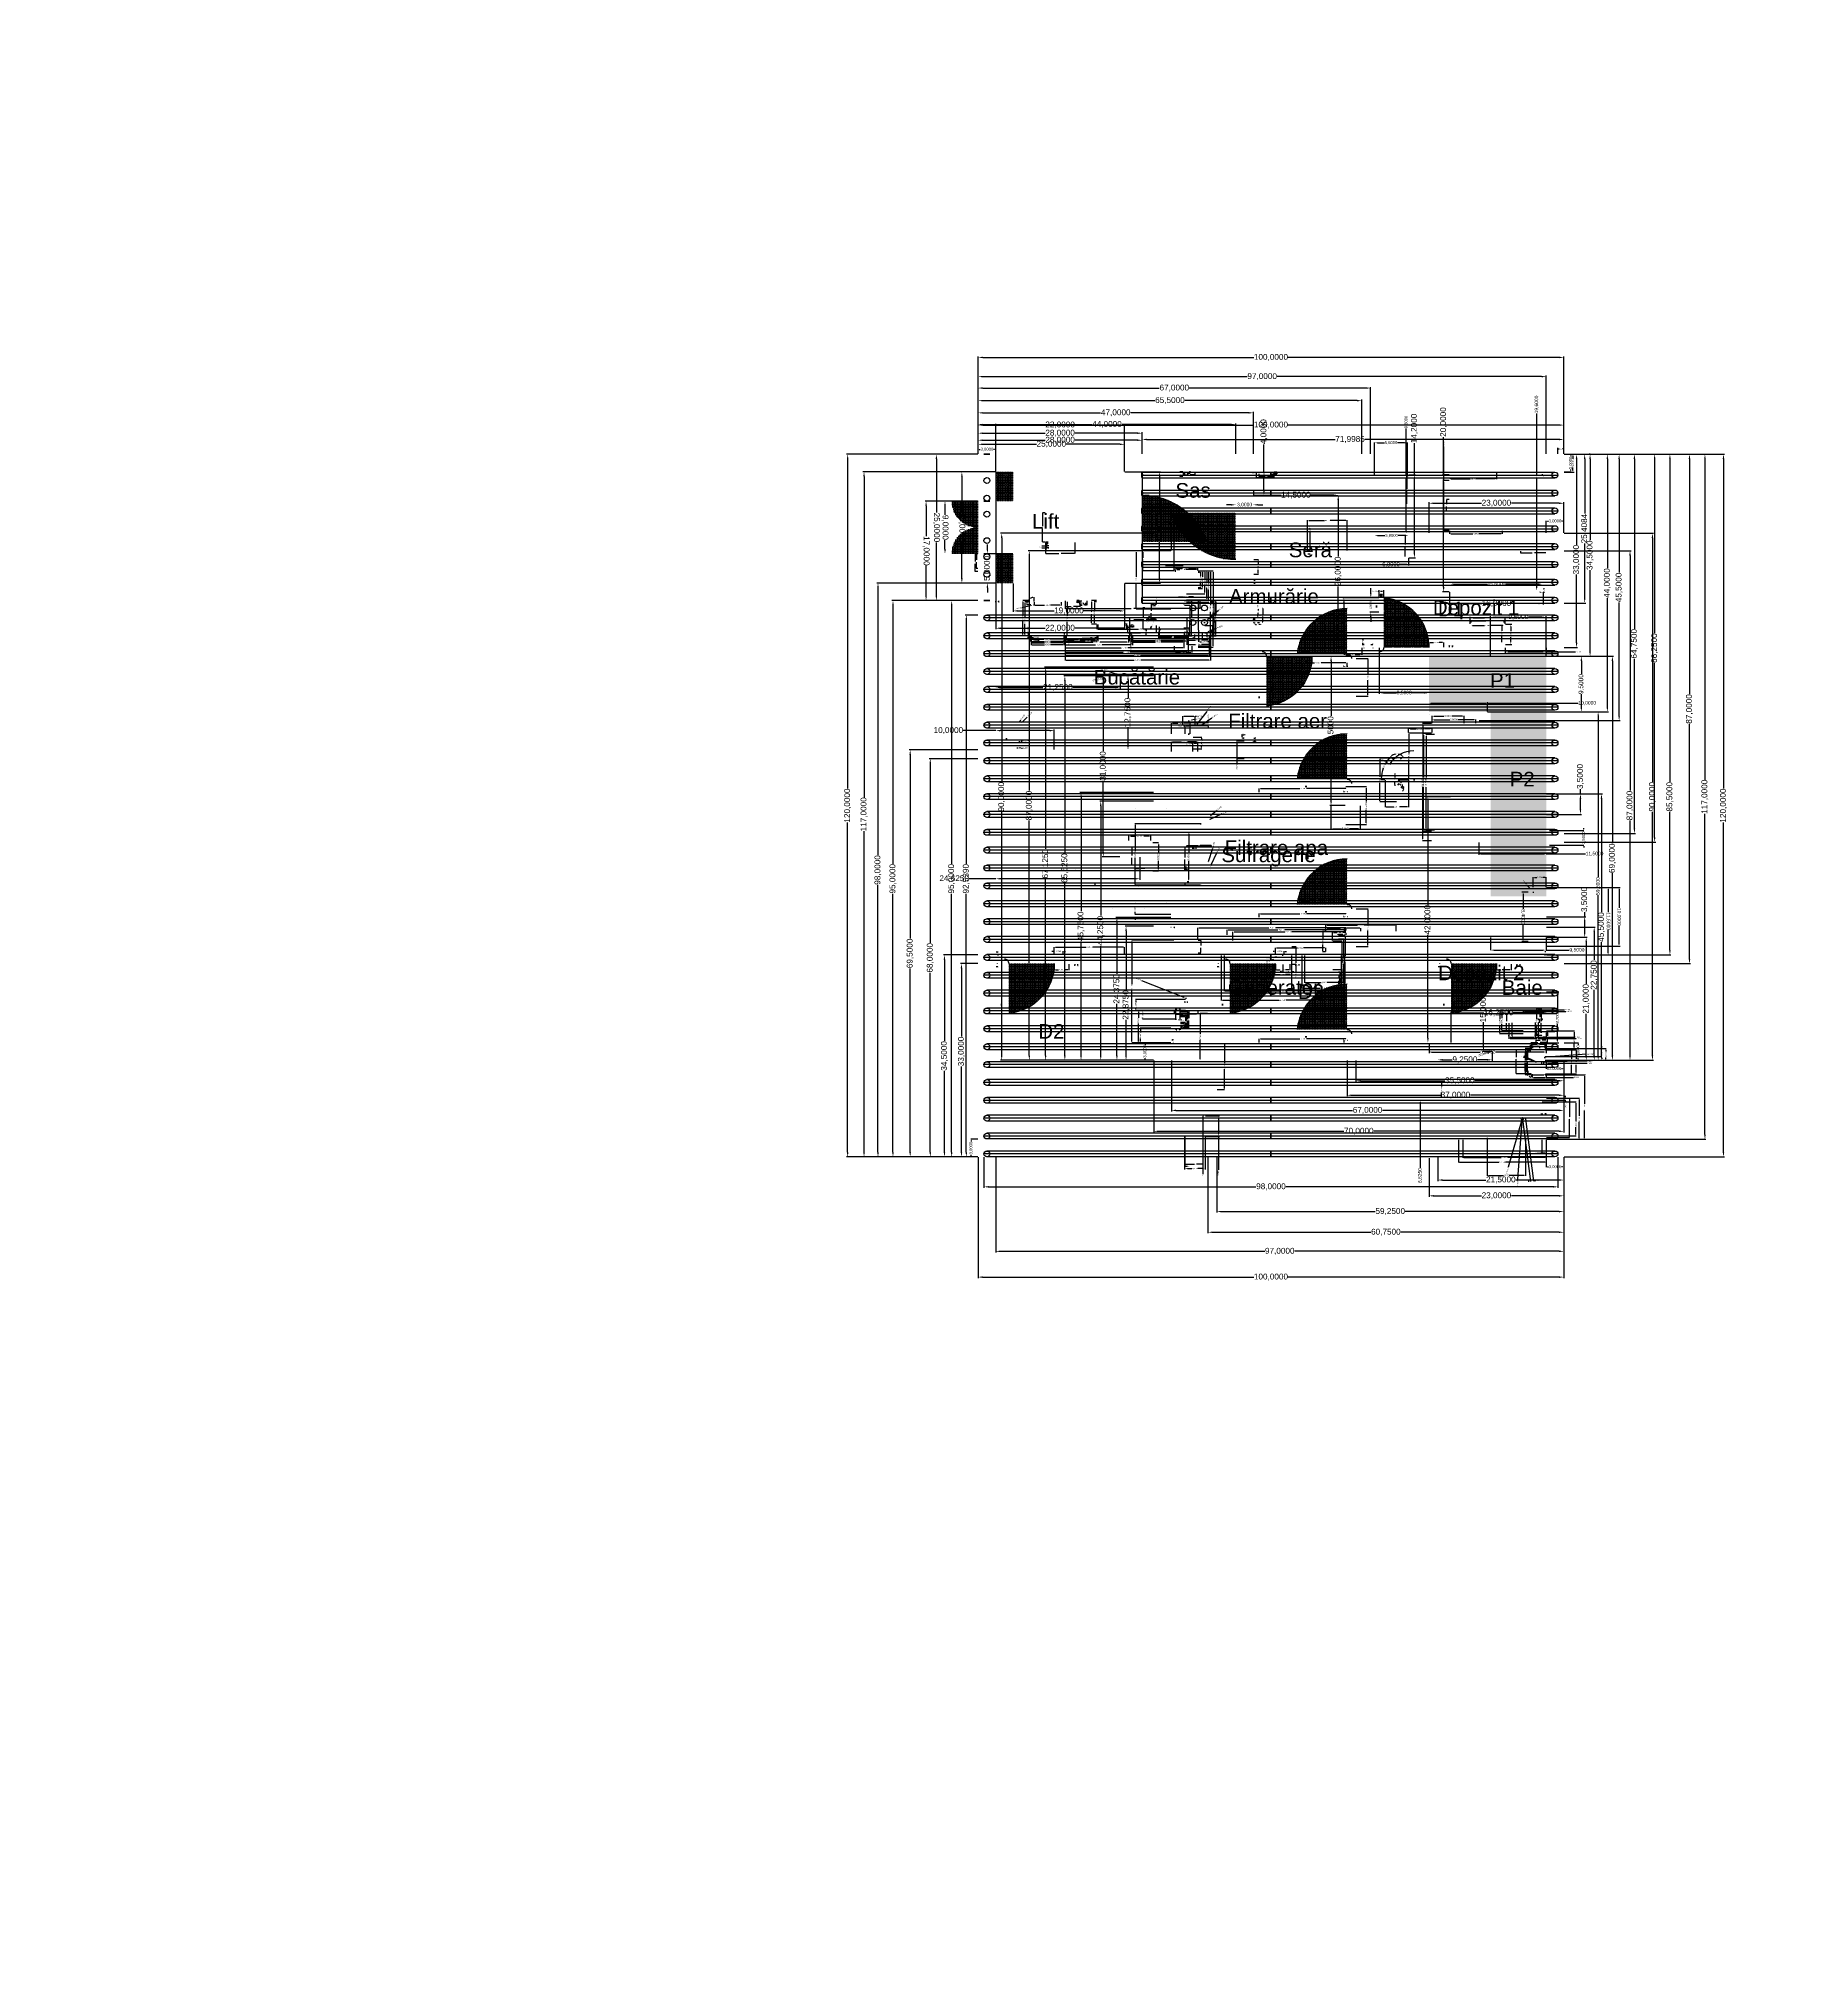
# Model space of a CAD drawing. Header units: millimetres. Extents: x -129 to 171, y -129 to 202.
import ezdxf

# ---------------------------------------------------------------- set-up
doc = ezdxf.new("R2010")
doc.units = ezdxf.units.MM
doc.header["$MEASUREMENT"] = 0
for name, color, linetype, plot in [('Acoperis', 180, 'Continuous', False), ('Dimenisuni corp 1', 11, 'Continuous', False), ('Dimensiune acoperis', 11, 'Continuous', False), ('Dimensiuni corp 0', 11, 'Continuous', False), ('Dimensiuni interior_0', 11, 'Continuous', False), ('Dimensiuni interior_1', 11, 'Continuous', False), ('Dimensiuni lift', 11, 'Continuous', False), ('Dimensiuni lift_turn', 11, 'Continuous', False), ('Dimensiuni scară', 11, 'Continuous', False), ('Dimensiuni ușă', 11, 'Continuous', False), ('Dimensiuni ușă_sas', 11, 'Continuous', False), ('Lift', 30, 'Continuous', False), ('Lift_arm', 84, 'Continuous', False), ('Lift_turn', 40, 'Continuous', False), ('Mobilier_1', 50, 'Continuous', False), ('Utilități_1', 130, 'Continuous', False)]:
    doc.layers.add(name, color=color, linetype=linetype, plot=plot)
for name, color, linetype in [('Scară', 181, 'Continuous'), ('Text_0', 231, 'Continuous'), ('Text_1', 231, 'Continuous'), ('Usi 1', 80, 'Continuous'), ('Uși 0', 80, 'Continuous'), ('Uși_sas', 201, 'Continuous')]:
    doc.layers.add(name, color=color, linetype=linetype)
doc.styles.get("Standard").update_dxf_attribs({"font": 'arial.ttf'})
doc.dimstyles.new('Mici', dxfattribs={"dimtxt": 0.05, "dimasz": 0.05, "dimexe": 0.03, "dimexo": 0.0625, "dimgap": 0.09, "dimtad": 0, "dimdec": 4, "dimzin": 0, "dimtxsty": 'Standard', "dimcen": 0.09, "dimclrd": 1, "dimclre": 1, "dimadec": 0, "dimazin": 0, "dimtfac": 1, "dimtdec": 4, "dimtofl": 0, "dimtmove": 0, "dimatfit": 3, "dimfxl": 1, "dimtolj": 1, "dimtzin": 0, "dimarcsym": 0})
doc.dimstyles.get("Standard").update_dxf_attribs({"dimtxt": 0.18, "dimasz": 0.18, "dimexe": 0.18, "dimexo": 0.0625, "dimgap": 0.09, "dimtad": 0, "dimtih": 1, "dimtoh": 1, "dimdec": 4, "dimzin": 0, "dimdsep": 46, "dimtxsty": 'Standard', "dimcen": 0.09, "dimadec": 0, "dimazin": 0, "dimtfac": 1, "dimtdec": 4, "dimtofl": 0, "dimtmove": 0, "dimatfit": 3, "dimfxl": 1, "dimtolj": 1, "dimtzin": 0, "dimarcsym": 0})

# ---------------------------------------------------------------- blocks, each defined once
blk = doc.blocks.new('*U32')
for centre in [(1.5, 0), (1.5, -97)]:
    blk.add_circle(centre, 0.5)
at = {"extrusion": (1.26823e-14, 1, 7.01661e-14)}
blk.add_circle((-1.5, 34.5, -48.5), 0.5, dxfattribs=at)
at = {"extrusion": (-1, 4.06467e-14, 2.35596e-14)}
for centre, radius, start, end in [((48.5, -16.8, -1.5), 51.8, 18.9246, 161.0754), ((48.5, -16.84, -1), 51.34, 19.1485, 160.8515), ((48.5, -16.88, -1.5), 50.88, 19.3776, 160.6224), ((48.5, -16.84, -2), 51.34, 19.1485, 160.8515)]:
    blk.add_arc(centre, radius, start, end, dxfattribs=at)
blk = doc.blocks.new('*U33')
at = {"layer": 'Acoperis', "color": 0, "linetype": 'ByBlock', "lineweight": -2, "transparency": 16777216, "rotation": 90.00000000000072}
for p in [(244.18, 135.36), (244.18, 132.3), (244.18, 129.25), (244.18, 126.2), (244.18, 123.15), (244.18, 120.1), (244.18, 117.05), (244.18, 114), (244.18, 110.95), (244.18, 107.89), (244.18, 104.84), (244.18, 101.79), (244.18, 98.74), (244.18, 95.69), (244.18, 92.64), (244.18, 89.59), (244.18, 86.54), (244.18, 83.48), (244.18, 80.43), (244.18, 77.38), (244.18, 74.33), (244.18, 71.28), (244.18, 68.23), (244.18, 65.18), (244.18, 62.12), (244.18, 59.07), (244.18, 56.02), (244.18, 52.97), (244.18, 49.92), (244.18, 46.87), (244.18, 43.82)]:
    blk.add_blockref('*U32', p, dxfattribs=at)
blk = doc.blocks.new('*U37')
at = {"extrusion": (6.99743e-16, -0.995701, 0.092621)}
blk.add_circle((24.96, 35.95, -67.46), 0.5, dxfattribs=at)
at = {"extrusion": (3.67238e-31, 1, -1.65389e-15)}
blk.add_circle((-24.96, 34.5, 48.5), 0.5, dxfattribs=at)
blk.add_circle((24.96, 0), 0.5)
at = {"extrusion": (1, -1.02141e-14, 0)}
for centre, radius, start, end in [((48.51, -16.85, 24.46), 51.35, 64.6395, 160.8444), ((48.45, -16.73, 24.96), 51.73, 64.7108, 161.1326), ((48.56, -16.97, 24.96), 50.97, 64.5675, 160.5503)]:
    blk.add_arc(centre, radius, start, end, dxfattribs=at)
at = {"extrusion": (1, -7.39557e-32, -8.21565e-15)}
blk.add_arc((48.5, -16.84, 25.46), 51.34, 64.6288, 160.8515, dxfattribs=at)
blk = doc.blocks.new('*U38')
at = {"color": 0, "linetype": 'ByBlock', "lineweight": -2, "transparency": 16777216, "rotation": 90}
blk.add_blockref('*U37', (100.12, 95.4), dxfattribs=at)
blk = doc.blocks.new('*U35')
at = {"extrusion": (-0.827461, 0.128747, 0.546565), "rotation": 4.860812553167729}
blk.add_blockref('*U38', (-91.68, -103.54), dxfattribs=at)
blk = doc.blocks.new('*U36')
at = {"color": 0, "linetype": 'ByBlock', "lineweight": -2, "transparency": 16777216, "extrusion": (0.070959, 0.834405, 0.546565), "rotation": 278.8438754982232}
blk.add_blockref('*U35', (-91.68, -56.59, 86.7), dxfattribs=at)
blk = doc.blocks.new('*U34')
at = {"extrusion": (1.08543e-29, 1, -2.41014e-45), "rotation": 180}
blk.add_blockref('*U36', (100.12, 117.81), dxfattribs=at)
blk = doc.blocks.new('*U31')
at = {"layer": 'Acoperis', "color": 0, "linetype": 'ByBlock', "lineweight": -2, "transparency": 16777216, "extrusion": (-2.22045e-16, -1, 0)}
for p in [(341.18, 0, -158.72), (341.18, 0, -155.66), (341.18, 0, -152.61), (341.18, 0, -149.56), (341.18, 0, -146.51), (341.18, 0, -143.46), (341.18, 0, -140.41), (341.18, 0, -137.36)]:
    blk.add_blockref('*U34', p, dxfattribs=at)
blk = doc.blocks.new('*D58')
at = {"layer": 'Defpoints', "color": 0, "transparency": 16777216}
for p in [(46.88, 130.55), (27.4, 13.55), (46.88, 13.55)]:
    blk.add_point(p, dxfattribs=at)
at = {"layer": 'Dimenisuni corp 1', "color": 1, "lineweight": -2, "transparency": 16777216}
for p, q in [((46.81, 130.55), (27.22, 130.55)), ((27.4, 129.75), (27.4, 74.95)), ((27.4, 14.35), (27.4, 69.16)), ((46.81, 13.55), (27.22, 13.55))]:
    blk.add_line(p, q, dxfattribs=at)
at = {"layer": 'Dimenisuni corp 1', "color": 1, "transparency": 16777216}
for points in [[(27.26, 129.75), (27.53, 129.75), (27.4, 130.55)], [(27.26, 14.35), (27.53, 14.35), (27.4, 13.55)]]:
    blk.add_solid(points, dxfattribs=at)
at = {"layer": 'Dimenisuni corp 1', "color": 0, "transparency": 16777216, "insert": (27.4, 72.05), "char_height": 1, "attachment_point": 5, "rotation": 90}
blk.add_mtext('\\A1;117,0000', dxfattribs=at)
blk = doc.blocks.new('*D59')
at = {"layer": 'Defpoints', "color": 0, "transparency": 16777216}
for p in [(46.88, 146.8), (46.88, 133.55), (143.88, 133.55)]:
    blk.add_point(p, dxfattribs=at)
at = {"layer": 'Dimenisuni corp 1', "color": 1, "lineweight": -2, "transparency": 16777216}
for p, q in [((46.88, 133.61), (46.88, 146.98)), ((47.68, 146.8), (92.82, 146.8)), ((143.08, 146.8), (97.93, 146.8)), ((143.88, 133.61), (143.88, 146.98))]:
    blk.add_line(p, q, dxfattribs=at)
at = {"layer": 'Dimenisuni corp 1', "color": 1, "transparency": 16777216}
for points in [[(47.68, 146.93), (47.68, 146.67), (46.88, 146.8)], [(143.08, 146.93), (143.08, 146.67), (143.88, 146.8)]]:
    blk.add_solid(points, dxfattribs=at)
at = {"layer": 'Dimenisuni corp 1', "color": 0, "transparency": 16777216, "insert": (95.38, 146.8), "char_height": 1, "attachment_point": 5}
blk.add_mtext('\\A1;97,0000', dxfattribs=at)
blk = doc.blocks.new('*D60')
at = {"layer": 'Defpoints', "color": 0, "transparency": 16777216}
for p in [(146.88, 133.55), (146.88, 100.55), (149.06, 100.55)]:
    blk.add_point(p, dxfattribs=at)
at = {"layer": 'Dimenisuni corp 1', "color": 1, "lineweight": -2, "transparency": 16777216}
for p, q in [((146.94, 133.55), (149.24, 133.55)), ((149.06, 132.75), (149.06, 118.1)), ((149.06, 101.35), (149.06, 113)), ((146.94, 100.55), (149.24, 100.55))]:
    blk.add_line(p, q, dxfattribs=at)
at = {"layer": 'Dimenisuni corp 1', "color": 1, "transparency": 16777216}
for points in [[(148.93, 132.75), (149.2, 132.75), (149.06, 133.55)], [(148.93, 101.35), (149.2, 101.35), (149.06, 100.55)]]:
    blk.add_solid(points, dxfattribs=at)
at = {"layer": 'Dimenisuni corp 1', "color": 0, "transparency": 16777216, "insert": (149.06, 115.55), "char_height": 1, "attachment_point": 5, "rotation": 90}
blk.add_mtext('\\A1;33,0000', dxfattribs=at)
blk = doc.blocks.new('*D61')
at = {"layer": 'Defpoints', "color": 0, "transparency": 16777216}
for p in [(46.88, 133.55), (71.88, 135.25), (71.88, 133.55)]:
    blk.add_point(p, dxfattribs=at)
at = {"layer": 'Dimenisuni corp 1', "color": 1, "lineweight": -2, "transparency": 16777216}
for p, q in [((46.88, 133.61), (46.88, 135.43)), ((47.68, 135.25), (56.82, 135.25)), ((71.08, 135.25), (61.94, 135.25)), ((71.88, 133.61), (71.88, 135.43))]:
    blk.add_line(p, q, dxfattribs=at)
at = {"layer": 'Dimenisuni corp 1', "color": 1, "transparency": 16777216}
for points in [[(47.68, 135.38), (47.68, 135.11), (46.88, 135.25)], [(71.08, 135.38), (71.08, 135.11), (71.88, 135.25)]]:
    blk.add_solid(points, dxfattribs=at)
at = {"layer": 'Dimenisuni corp 1', "color": 0, "transparency": 16777216, "insert": (59.38, 135.25), "char_height": 1, "attachment_point": 5}
blk.add_mtext('\\A1;25,0000', dxfattribs=at)
blk = doc.blocks.new('*D62')
at = {"layer": 'Defpoints', "color": 0, "transparency": 16777216}
for p in [(74.88, 137.14), (46.88, 133.55), (74.88, 133.55)]:
    blk.add_point(p, dxfattribs=at)
at = {"layer": 'Dimenisuni corp 1', "color": 1, "lineweight": -2, "transparency": 16777216}
for p, q in [((46.88, 133.61), (46.88, 137.32)), ((47.68, 137.14), (58.32, 137.14)), ((74.08, 137.14), (63.44, 137.14)), ((74.88, 133.61), (74.88, 137.32))]:
    blk.add_line(p, q, dxfattribs=at)
at = {"layer": 'Dimenisuni corp 1', "color": 1, "transparency": 16777216}
for points in [[(47.68, 137.28), (47.68, 137.01), (46.88, 137.14)], [(74.08, 137.28), (74.08, 137.01), (74.88, 137.14)]]:
    blk.add_solid(points, dxfattribs=at)
at = {"layer": 'Dimenisuni corp 1', "color": 0, "transparency": 16777216, "insert": (60.88, 137.14), "char_height": 1, "attachment_point": 5}
blk.add_mtext('\\A1;28,0000', dxfattribs=at)
blk = doc.blocks.new('*D63')
at = {"layer": 'Defpoints', "color": 0, "transparency": 16777216}
for p in [(93.88, 130.55), (93.88, 126.55), (95.69, 126.55)]:
    blk.add_point(p, dxfattribs=at)
at = {"layer": 'Dimenisuni corp 1', "color": 1, "lineweight": -2, "transparency": 16777216}
for p, q in [((95.69, 130.55), (95.69, 135.23)), ((95.69, 127.35), (95.69, 129.75)), ((93.94, 126.55), (95.87, 126.55))]:
    blk.add_line(p, q, dxfattribs=at)
at = {"layer": 'Dimenisuni corp 1', "color": 1, "transparency": 16777216}
for points in [[(95.55, 129.75), (95.82, 129.75), (95.69, 130.55)], [(95.55, 127.35), (95.82, 127.35), (95.69, 126.55)]]:
    blk.add_solid(points, dxfattribs=at)
at = {"layer": 'Dimenisuni corp 1', "color": 0, "transparency": 16777216, "insert": (95.69, 137.41), "char_height": 1, "attachment_point": 5, "rotation": 90}
blk.add_mtext('\\A1;4,0000', dxfattribs=at)
blk = doc.blocks.new('*D64')
at = {"layer": 'Defpoints', "color": 0, "transparency": 16777216}
for p in [(115.38, 100.55), (123.88, 92.8), (123.88, 92.8)]:
    blk.add_point(p, dxfattribs=at)
at = {"layer": 'Dimensiuni ușă', "color": 1, "lineweight": -2, "transparency": 16777216}
for p, q in [((115.38, 100.49), (115.38, 92.62)), ((116.18, 92.8), (118.29, 92.8)), ((123.08, 92.8), (120.96, 92.8)), ((123.88, 92.86), (123.88, 92.98))]:
    blk.add_line(p, q, dxfattribs=at)
at = {"layer": 'Dimensiuni ușă', "color": 1, "transparency": 16777216}
for points in [[(116.18, 92.93), (116.18, 92.67), (115.38, 92.8)], [(123.08, 92.93), (123.08, 92.67), (123.88, 92.8)]]:
    blk.add_solid(points, dxfattribs=at)
at = {"layer": 'Dimensiuni ușă', "color": 0, "transparency": 16777216, "insert": (119.63, 92.8), "char_height": 0.6, "attachment_point": 5}
blk.add_mtext('\\A1;8,5000', dxfattribs=at)
blk = doc.blocks.new('*D65')
at = {"layer": 'Defpoints', "color": 0, "transparency": 16777216}
for p in [(109.33, 109.05), (115.38, 109.05), (115.38, 100.55)]:
    blk.add_point(p, dxfattribs=at)
at = {"layer": 'Dimensiuni ușă', "color": 1, "lineweight": -2, "transparency": 16777216}
for p, q in [((115.31, 109.05), (109.15, 109.05)), ((109.33, 108.25), (109.33, 106.14)), ((109.33, 101.35), (109.33, 103.47))]:
    blk.add_line(p, q, dxfattribs=at)
at = {"layer": 'Dimensiuni ușă', "color": 1, "transparency": 16777216}
for points in [[(109.2, 108.25), (109.47, 108.25), (109.33, 109.05)], [(109.2, 101.35), (109.47, 101.35), (109.33, 100.55)]]:
    blk.add_solid(points, dxfattribs=at)
at = {"layer": 'Dimensiuni ușă', "color": 0, "transparency": 16777216, "insert": (109.33, 104.8), "char_height": 0.6, "attachment_point": 5, "rotation": 90}
blk.add_mtext('\\A1;8,5000', dxfattribs=at)
blk = doc.blocks.new('*D66')
at = {"layer": 'Defpoints', "color": 0, "transparency": 16777216}
for p in [(116.13, 109.54), (115.38, 109.05), (116.13, 109.05)]:
    blk.add_point(p, dxfattribs=at)
at = {"layer": 'Dimensiuni ușă', "color": 1, "lineweight": -2, "transparency": 16777216}
for p, q in [((115.38, 109.11), (115.38, 109.72)), ((115.43, 109.54), (115.45, 109.54)), ((116.08, 109.54), (116.05, 109.54)), ((116.13, 109.11), (116.13, 109.72))]:
    blk.add_line(p, q, dxfattribs=at)
at = {"layer": 'Dimensiuni ușă', "color": 1, "transparency": 16777216}
for points in [[(115.43, 109.55), (115.43, 109.53), (115.38, 109.54)], [(116.08, 109.55), (116.08, 109.53), (116.13, 109.54)]]:
    blk.add_solid(points, dxfattribs=at)
at = {"layer": 'Dimensiuni ușă', "color": 0, "transparency": 16777216, "insert": (115.75, 109.54), "char_height": 0.1, "attachment_point": 5}
blk.add_mtext('\\A1;0,7500', dxfattribs=at)
blk = doc.blocks.new('*D68')
at = {"layer": 'Defpoints', "color": 0, "transparency": 16777216}
for p in [(113.93, 109.05), (115.38, 109.05), (115.38, 106.55)]:
    blk.add_point(p, dxfattribs=at)
at = {"layer": 'Dimensiuni ușă', "color": 1, "lineweight": -2, "transparency": 16777216}
for p, q in [((113.93, 109.85), (113.93, 110.65)), ((115.31, 109.05), (113.75, 109.05)), ((115.31, 106.55), (113.75, 106.55)), ((113.93, 105.75), (113.93, 104.95))]:
    blk.add_line(p, q, dxfattribs=at)
at = {"layer": 'Dimensiuni ușă', "color": 1, "transparency": 16777216}
for points in [[(113.79, 109.85), (114.06, 109.85), (113.93, 109.05)], [(113.79, 105.75), (114.06, 105.75), (113.93, 106.55)]]:
    blk.add_solid(points, dxfattribs=at)
at = {"layer": 'Dimensiuni ușă', "color": 0, "transparency": 16777216, "insert": (113.93, 107.8), "char_height": 0.3, "attachment_point": 5, "rotation": 90}
blk.add_mtext('\\A1;2,5000', dxfattribs=at)
blk = doc.blocks.new('*D69')
at = {"layer": 'Defpoints', "color": 0, "transparency": 16777216}
for p in [(115.38, 110.13), (115.38, 109.05), (116.13, 109.05)]:
    blk.add_point(p, dxfattribs=at)
at = {"layer": 'Dimensiuni ușă', "color": 1, "lineweight": -2, "transparency": 16777216}
for p, q in [((115.38, 110.13), (115.18, 110.13)), ((115.38, 109.11), (115.38, 110.31)), ((115.93, 110.13), (115.58, 110.13)), ((116.13, 109.11), (116.13, 110.31))]:
    blk.add_line(p, q, dxfattribs=at)
at = {"layer": 'Dimensiuni ușă', "color": 1, "transparency": 16777216}
for points in [[(115.58, 110.16), (115.58, 110.1), (115.38, 110.13)], [(115.93, 110.16), (115.93, 110.1), (116.13, 110.13)]]:
    blk.add_solid(points, dxfattribs=at)
at = {"layer": 'Dimensiuni ușă', "color": 0, "transparency": 16777216, "insert": (114.67, 110.13), "char_height": 0.2, "attachment_point": 5}
blk.add_mtext('\\A1;0,7500', dxfattribs=at)
blk = doc.blocks.new('*D70')
at = {"layer": 'Defpoints', "color": 0, "transparency": 16777216}
for p in [(115.88, 109.52), (115.63, 109.05, 0.7), (115.88, 109.05, 0.7)]:
    blk.add_point(p, dxfattribs=at)
at = {"layer": 'Dimensiuni ușă', "color": 1, "lineweight": -2, "transparency": 16777216}
for p, q in [((115.63, 109.11), (115.63, 109.7)), ((115.65, 109.52), (115.86, 109.52)), ((115.88, 109.11), (115.88, 109.7)), ((115.88, 109.52), (115.9, 109.52))]:
    blk.add_line(p, q, dxfattribs=at)
at = {"layer": 'Dimensiuni ușă', "color": 1, "transparency": 16777216}
for points in [[(115.65, 109.52), (115.65, 109.52), (115.63, 109.52)], [(115.86, 109.52), (115.86, 109.52), (115.88, 109.52)]]:
    blk.add_solid(points, dxfattribs=at)
at = {"layer": 'Dimensiuni ușă', "color": 0, "transparency": 16777216, "insert": (116.19, 109.52), "char_height": 0.1, "attachment_point": 5}
blk.add_mtext('\\A1;0,2500', dxfattribs=at)
blk = doc.blocks.new('*D73')
at = {"layer": 'Defpoints', "color": 0, "transparency": 16777216}
for p in [(143.88, 105.72), (134.38, 99.05), (143.88, 99.05)]:
    blk.add_point(p, dxfattribs=at)
at = {"layer": 'Dimensiuni scară', "color": 1, "lineweight": -2, "transparency": 16777216}
for p, q in [((134.38, 99.11), (134.38, 105.9)), ((135.18, 105.72), (137.38, 105.72)), ((143.08, 105.72), (140.88, 105.72)), ((143.88, 99.11), (143.88, 105.9))]:
    blk.add_line(p, q, dxfattribs=at)
at = {"layer": 'Dimensiuni scară', "color": 1, "transparency": 16777216}
for points in [[(135.18, 105.85), (135.18, 105.58), (134.38, 105.72)], [(143.08, 105.85), (143.08, 105.58), (143.88, 105.72)]]:
    blk.add_solid(points, dxfattribs=at)
at = {"layer": 'Dimensiuni scară', "color": 0, "transparency": 16777216, "insert": (139.13, 105.72), "char_height": 0.8, "attachment_point": 5}
blk.add_mtext('\\A1;9,5000', dxfattribs=at)
blk = doc.blocks.new('*D74')
at = {"layer": 'Defpoints', "color": 0, "transparency": 16777216}
for p in [(143.88, 99.05), (143.88, 89.55), (149.88, 89.55)]:
    blk.add_point(p, dxfattribs=at)
at = {"layer": 'Dimensiuni scară', "color": 1, "lineweight": -2, "transparency": 16777216}
for p, q in [((143.94, 99.05), (150.06, 99.05)), ((149.88, 98.25), (149.88, 96.05)), ((143.94, 89.55), (150.06, 89.55)), ((149.88, 90.35), (149.88, 92.55))]:
    blk.add_line(p, q, dxfattribs=at)
at = {"layer": 'Dimensiuni scară', "color": 1, "transparency": 16777216}
for points in [[(149.74, 98.25), (150.01, 98.25), (149.88, 99.05)], [(149.74, 90.35), (150.01, 90.35), (149.88, 89.55)]]:
    blk.add_solid(points, dxfattribs=at)
at = {"layer": 'Dimensiuni scară', "color": 0, "transparency": 16777216, "insert": (149.88, 94.3), "char_height": 0.8, "attachment_point": 5, "rotation": 90}
blk.add_mtext('\\A1;9,5000', dxfattribs=at)
blk = doc.blocks.new('*D75')
at = {"layer": 'Defpoints', "color": 0, "transparency": 16777216}
for p in [(47.88, 13.55), (145.88, 13.55), (47.88, 8.44)]:
    blk.add_point(p, dxfattribs=at)
at = {"layer": 'Dimensiune acoperis', "color": 1, "lineweight": -2, "transparency": 16777216}
for p, q in [((47.88, 13.49), (47.88, 8.26)), ((145.88, 13.49), (145.88, 8.26)), ((48.68, 8.44), (94.32, 8.44)), ((145.08, 8.44), (99.43, 8.44))]:
    blk.add_line(p, q, dxfattribs=at)
at = {"layer": 'Dimensiune acoperis', "color": 1, "transparency": 16777216}
for points in [[(48.68, 8.57), (48.68, 8.3), (47.88, 8.44)], [(145.08, 8.57), (145.08, 8.3), (145.88, 8.44)]]:
    blk.add_solid(points, dxfattribs=at)
at = {"layer": 'Dimensiune acoperis', "color": 0, "transparency": 16777216, "insert": (96.88, 8.44), "char_height": 1, "attachment_point": 5}
blk.add_mtext('\\A1;98,0000', dxfattribs=at)
blk = doc.blocks.new('*D76')
at = {"layer": 'Defpoints', "color": 0, "transparency": 16777216}
for p in [(74.88, 136.07), (74.88, 133.55), (146.88, 133.55)]:
    blk.add_point(p, dxfattribs=at)
at = {"layer": 'Dimensiune acoperis', "color": 1, "lineweight": -2, "transparency": 16777216}
for p, q in [((74.88, 133.61), (74.88, 136.25)), ((75.68, 136.07), (107.82, 136.07)), ((146.08, 136.07), (112.93, 136.07)), ((146.88, 133.61), (146.88, 136.25))]:
    blk.add_line(p, q, dxfattribs=at)
at = {"layer": 'Dimensiune acoperis', "color": 1, "transparency": 16777216}
for points in [[(75.68, 136.21), (75.68, 135.94), (74.88, 136.07)], [(146.08, 136.21), (146.08, 135.94), (146.88, 136.07)]]:
    blk.add_solid(points, dxfattribs=at)
at = {"layer": 'Dimensiune acoperis', "color": 0, "transparency": 16777216, "insert": (110.38, 136.07), "char_height": 1, "attachment_point": 5}
blk.add_mtext('\\A1;71,9985', dxfattribs=at)
blk = doc.blocks.new('*D77')
at = {"layer": 'Defpoints', "color": 0, "transparency": 16777216}
for p in [(46.88, 138.53), (46.88, 134.55), (146.88, 133.55)]:
    blk.add_point(p, dxfattribs=at)
at = {"layer": 'Dimensiune acoperis', "color": 1, "lineweight": -2, "transparency": 16777216}
for p, q in [((46.88, 134.61), (46.88, 138.71)), ((47.68, 138.53), (93.98, 138.53)), ((146.08, 138.53), (99.77, 138.53)), ((146.88, 133.61), (146.88, 138.71))]:
    blk.add_line(p, q, dxfattribs=at)
at = {"layer": 'Dimensiune acoperis', "color": 1, "transparency": 16777216}
for points in [[(47.68, 138.67), (47.68, 138.4), (46.88, 138.53)], [(146.08, 138.67), (146.08, 138.4), (146.88, 138.53)]]:
    blk.add_solid(points, dxfattribs=at)
at = {"layer": 'Dimensiune acoperis', "color": 0, "transparency": 16777216, "insert": (96.88, 138.53), "char_height": 1, "attachment_point": 5}
blk.add_mtext('\\A1;100,0000', dxfattribs=at)
blk = doc.blocks.new('*D78')
at = {"layer": 'Defpoints', "color": 0, "transparency": 16777216}
for p in [(44.86, 106.09), (46.88, 106.09), (46.88, 13.55)]:
    blk.add_point(p, dxfattribs=at)
at = {"layer": 'Dimensiune acoperis', "color": 1, "lineweight": -2, "transparency": 16777216}
for p, q in [((46.81, 106.09), (44.68, 106.09)), ((44.86, 105.29), (44.86, 63.6)), ((44.86, 14.35), (44.86, 58.5)), ((46.81, 13.55), (44.68, 13.55))]:
    blk.add_line(p, q, dxfattribs=at)
at = {"layer": 'Dimensiune acoperis', "color": 1, "transparency": 16777216}
for points in [[(44.73, 105.29), (45, 105.29), (44.86, 106.09)], [(44.73, 14.35), (45, 14.35), (44.86, 13.55)]]:
    blk.add_solid(points, dxfattribs=at)
at = {"layer": 'Dimensiune acoperis', "color": 0, "transparency": 16777216, "insert": (44.86, 61.05), "char_height": 1, "attachment_point": 5, "rotation": 90}
blk.add_mtext('\\A1;92,5390', dxfattribs=at)
blk = doc.blocks.new('*D84')
at = {"layer": 'Defpoints', "color": 0, "transparency": 16777216}
for p in [(90.88, 126.55), (93.88, 126.55), (90.88, 124.91)]:
    blk.add_point(p, dxfattribs=at)
at = {"layer": 'Dimensiuni ușă_sas', "color": 1, "lineweight": -2, "transparency": 16777216}
for p, q in [((90.08, 124.91), (89.28, 124.91)), ((94.68, 124.91), (95.48, 124.91))]:
    blk.add_line(p, q, dxfattribs=at)
at = {"layer": 'Dimensiuni ușă_sas', "color": 1, "transparency": 16777216}
for points in [[(90.08, 125.04), (90.08, 124.78), (90.88, 124.91)], [(94.68, 125.04), (94.68, 124.78), (93.88, 124.91)]]:
    blk.add_solid(points, dxfattribs=at)
at = {"layer": 'Dimensiuni ușă_sas', "color": 0, "transparency": 16777216, "insert": (92.38, 124.91), "char_height": 0.6, "attachment_point": 5}
blk.add_mtext('\\A1;3,0000', dxfattribs=at)
blk = doc.blocks.new('*D94')
at = {"layer": 'Defpoints', "color": 0, "transparency": 16777216}
for p in [(58.38, 123.55), (57.88, 118.55), (58.38, 118.55)]:
    blk.add_point(p, dxfattribs=at)
at = {"layer": 'Dimensiuni lift', "color": 1, "lineweight": -2, "transparency": 16777216}
for p, q in [((58.31, 123.55), (57.85, 123.55)), ((57.88, 123.5), (57.88, 121.25)), ((57.88, 118.6), (57.88, 120.86)), ((58.31, 118.55), (57.85, 118.55))]:
    blk.add_line(p, q, dxfattribs=at)
at = {"layer": 'Dimensiuni lift', "color": 1, "transparency": 16777216}
for points in [[(57.87, 123.5), (57.88, 123.5), (57.88, 123.55)], [(57.87, 118.6), (57.88, 118.6), (57.88, 118.55)]]:
    blk.add_solid(points, dxfattribs=at)
at = {"layer": 'Dimensiuni lift', "color": 0, "transparency": 16777216, "insert": (57.88, 121.05), "char_height": 0.05, "attachment_point": 5, "rotation": 90}
blk.add_mtext('\\A1;5,0000', dxfattribs=at)
blk = doc.blocks.new('*D95')
at = {"layer": 'Defpoints', "color": 0, "transparency": 16777216}
for p in [(58.38, 118.55), (63.38, 118.55), (63.38, 116.62)]:
    blk.add_point(p, dxfattribs=at)
at = {"layer": 'Dimensiuni lift', "color": 1, "lineweight": -2, "transparency": 16777216}
for p, q in [((58.38, 118.49), (58.38, 116.59)), ((58.43, 116.62), (60.68, 116.62)), ((63.33, 116.62), (61.07, 116.62)), ((63.38, 118.49), (63.38, 116.59))]:
    blk.add_line(p, q, dxfattribs=at)
at = {"layer": 'Dimensiuni lift', "color": 1, "transparency": 16777216}
for points in [[(58.43, 116.62), (58.43, 116.61), (58.38, 116.62)], [(63.33, 116.62), (63.33, 116.61), (63.38, 116.62)]]:
    blk.add_solid(points, dxfattribs=at)
at = {"layer": 'Dimensiuni lift', "color": 0, "transparency": 16777216, "insert": (60.88, 116.62), "char_height": 0.05, "attachment_point": 5}
blk.add_mtext('\\A1;5,0000', dxfattribs=at)
blk = doc.blocks.new('*D98')
at = {"layer": 'Defpoints', "color": 0, "ltscale": 0.5, "transparency": 16777216}
for p in [(58.75, 118.3), (58.88, 118.55), (58.88, 118.3)]:
    blk.add_point(p, dxfattribs=at)
at = {"layer": 'Dimensiuni lift', "color": 1, "lineweight": -2, "ltscale": 0.5, "transparency": 16777216}
for p, q in [((58.81, 118.3), (58.72, 118.3)), ((58.75, 118.57), (58.75, 118.59)), ((58.75, 118.28), (58.75, 118.26))]:
    blk.add_line(p, q, dxfattribs=at)
at = {"layer": 'Dimensiuni lift', "color": 1, "ltscale": 0.5, "transparency": 16777216}
for points in [[(58.75, 118.57), (58.75, 118.57), (58.75, 118.55)], [(58.75, 118.28), (58.75, 118.28), (58.75, 118.3)]]:
    blk.add_solid(points, dxfattribs=at)
at = {"layer": 'Dimensiuni lift', "color": 0, "ltscale": 0.5, "transparency": 16777216, "insert": (58.75, 118.43), "char_height": 0.01, "attachment_point": 5, "rotation": 90}
blk.add_mtext('\\A1;0,2500', dxfattribs=at)
blk = doc.blocks.new('*D99')
at = {"layer": 'Defpoints', "color": 0, "transparency": 16777216}
for p in [(58.68, 117.93), (58.88, 118.55), (58.88, 117.93)]:
    blk.add_point(p, dxfattribs=at)
at = {"layer": 'Dimensiuni lift', "color": 1, "lineweight": -2, "transparency": 16777216}
for p, q in [((58.81, 118.55), (58.65, 118.55)), ((58.81, 117.93), (58.65, 117.93)), ((58.68, 118.52), (58.68, 118.36)), ((58.68, 117.96), (58.68, 118.12))]:
    blk.add_line(p, q, dxfattribs=at)
at = {"layer": 'Dimensiuni lift', "color": 1, "transparency": 16777216}
for points in [[(58.67, 118.52), (58.68, 118.52), (58.68, 118.55)], [(58.67, 117.96), (58.68, 117.96), (58.68, 117.93)]]:
    blk.add_solid(points, dxfattribs=at)
at = {"layer": 'Dimensiuni lift', "color": 0, "transparency": 16777216, "insert": (58.68, 118.24), "char_height": 0.016, "attachment_point": 5, "rotation": 90}
blk.add_mtext('\\A1;0,6250', dxfattribs=at)
blk = doc.blocks.new('*D100')
at = {"layer": 'Defpoints', "color": 0, "transparency": 16777216}
for p in [(58.58, 117.55), (58.88, 118.55), (58.88, 117.55)]:
    blk.add_point(p, dxfattribs=at)
at = {"layer": 'Dimensiuni lift', "color": 1, "lineweight": -2, "transparency": 16777216}
for p, q in [((58.81, 118.55), (58.55, 118.55)), ((58.81, 117.55), (58.55, 117.55)), ((58.58, 118.52), (58.58, 118.17)), ((58.58, 117.58), (58.58, 117.93))]:
    blk.add_line(p, q, dxfattribs=at)
at = {"layer": 'Dimensiuni lift', "color": 1, "transparency": 16777216}
for points in [[(58.57, 118.52), (58.58, 118.52), (58.58, 118.55)], [(58.57, 117.58), (58.58, 117.58), (58.58, 117.55)]]:
    blk.add_solid(points, dxfattribs=at)
at = {"layer": 'Dimensiuni lift', "color": 0, "transparency": 16777216, "insert": (58.58, 118.05), "char_height": 0.016, "attachment_point": 5, "rotation": 90}
blk.add_mtext('\\A1;1,0000', dxfattribs=at)
blk = doc.blocks.new('*D101')
at = {"layer": 'Defpoints', "color": 0, "transparency": 16777216}
for p in [(58.68, 117.55), (59.08, 117.55)]:
    blk.add_point(p, dxfattribs=at)
at = {"layer": 'Dimensiuni lift', "color": 1, "lineweight": -2, "transparency": 16777216}
for p, q in [((57.75, 117.55), (58.63, 117.55)), ((58.97, 117.55), (58.79, 117.55)), ((58.88, 117.46), (58.88, 117.64))]:
    blk.add_line(p, q, dxfattribs=at)
at = {"layer": 'Dimensiuni lift', "color": 1, "transparency": 16777216}
blk.add_solid([(58.63, 117.56), (58.63, 117.54), (58.68, 117.55)], dxfattribs=at)
at = {"layer": 'Dimensiuni lift', "color": 0, "transparency": 16777216, "insert": (57.52, 117.54), "char_height": 0.05, "attachment_point": 5, "rotation": 0.3117}
blk.add_mtext('\\A1;∅0,4000', dxfattribs=at)
blk = doc.blocks.new('*D102')
at = {"layer": 'Defpoints', "color": 0, "transparency": 16777216}
for p in [(58.78, 117.92), (58.98, 117.93)]:
    blk.add_point(p, dxfattribs=at)
at = {"layer": 'Dimensiuni lift', "color": 1, "lineweight": -2, "transparency": 16777216}
for p, q in [((57.73, 117.88), (58.73, 117.92)), ((58.97, 117.93), (58.79, 117.93)), ((58.88, 117.84), (58.88, 118.02))]:
    blk.add_line(p, q, dxfattribs=at)
at = {"layer": 'Dimensiuni lift', "color": 1, "transparency": 16777216}
blk.add_solid([(58.73, 117.93), (58.73, 117.91), (58.78, 117.92)], dxfattribs=at)
at = {"layer": 'Dimensiuni lift', "color": 0, "transparency": 16777216, "insert": (57.51, 117.87), "char_height": 0.05, "attachment_point": 5, "rotation": 2.2133}
blk.add_mtext('\\A1;∅0,2000', dxfattribs=at)
blk = doc.blocks.new('*D105')
at = {"layer": 'Defpoints', "color": 0, "transparency": 16777216}
for p in [(58.49, 117.05), (58.75, 118.55), (58.75, 117.05)]:
    blk.add_point(p, dxfattribs=at)
at = {"layer": 'Dimensiuni lift', "color": 1, "lineweight": -2, "transparency": 16777216}
for p, q in [((58.69, 118.55), (58.46, 118.55)), ((58.69, 117.05), (58.46, 117.05)), ((58.49, 118.52), (58.49, 117.92)), ((58.49, 117.08), (58.49, 117.68))]:
    blk.add_line(p, q, dxfattribs=at)
at = {"layer": 'Dimensiuni lift', "color": 1, "transparency": 16777216}
for points in [[(58.49, 118.52), (58.5, 118.52), (58.49, 118.55)], [(58.49, 117.08), (58.5, 117.08), (58.49, 117.05)]]:
    blk.add_solid(points, dxfattribs=at)
at = {"layer": 'Dimensiuni lift', "color": 0, "transparency": 16777216, "insert": (58.49, 117.8), "char_height": 0.016, "attachment_point": 5, "rotation": 90}
blk.add_mtext('\\A1;1,5000', dxfattribs=at)
blk = doc.blocks.new('*D106')
at = {"layer": 'Defpoints', "color": 0, "transparency": 16777216}
for p in [(52.88, 111.55), (71.88, 111.55), (52.88, 106.79)]:
    blk.add_point(p, dxfattribs=at)
at = {"layer": 'Dimensiuni lift', "color": 1, "lineweight": -2, "transparency": 16777216}
for p, q in [((52.88, 111.49), (52.88, 106.61)), ((71.88, 111.49), (71.88, 106.61)), ((53.68, 106.79), (59.87, 106.79)), ((71.08, 106.79), (64.88, 106.79))]:
    blk.add_line(p, q, dxfattribs=at)
at = {"layer": 'Dimensiuni lift', "color": 1, "transparency": 16777216}
for points in [[(53.68, 106.93), (53.68, 106.66), (52.88, 106.79)], [(71.08, 106.93), (71.08, 106.66), (71.88, 106.79)]]:
    blk.add_solid(points, dxfattribs=at)
at = {"layer": 'Dimensiuni lift', "color": 0, "transparency": 16777216, "insert": (62.38, 106.79), "char_height": 1, "attachment_point": 5}
blk.add_mtext('\\A1;19,0000', dxfattribs=at)
blk = doc.blocks.new('*D107')
at = {"layer": 'Defpoints', "color": 0, "transparency": 16777216}
for p in [(71.88, 130.55), (77.86, 130.55), (71.88, 111.55)]:
    blk.add_point(p, dxfattribs=at)
at = {"layer": 'Dimensiuni lift', "color": 1, "lineweight": -2, "transparency": 16777216}
for p, q in [((71.94, 130.55), (78.04, 130.55)), ((77.86, 129.75), (77.86, 123.56)), ((77.86, 112.35), (77.86, 118.55)), ((71.94, 111.55), (78.04, 111.55))]:
    blk.add_line(p, q, dxfattribs=at)
at = {"layer": 'Dimensiuni lift', "color": 1, "transparency": 16777216}
for points in [[(77.73, 129.75), (77.99, 129.75), (77.86, 130.55)], [(77.73, 112.35), (77.99, 112.35), (77.86, 111.55)]]:
    blk.add_solid(points, dxfattribs=at)
at = {"layer": 'Dimensiuni lift', "color": 0, "transparency": 16777216, "insert": (77.86, 121.05), "char_height": 1, "attachment_point": 5, "rotation": 90}
blk.add_mtext('\\A1;19,0000', dxfattribs=at)
blk = doc.blocks.new('*D108')
at = {"layer": 'Defpoints', "color": 0, "transparency": 16777216}
for p in [(48.46, 116.55), (52.88, 116.55), (52.88, 111.55)]:
    blk.add_point(p, dxfattribs=at)
at = {"layer": 'Dimensiuni lift', "color": 1, "lineweight": -2, "transparency": 16777216}
for p, q in [((52.81, 116.55), (48.28, 116.55)), ((48.46, 117.35), (48.46, 118.15)), ((48.46, 110.75), (48.46, 109.95))]:
    blk.add_line(p, q, dxfattribs=at)
at = {"layer": 'Dimensiuni lift', "color": 1, "transparency": 16777216}
for points in [[(48.33, 117.35), (48.59, 117.35), (48.46, 116.55)], [(48.33, 110.75), (48.59, 110.75), (48.46, 111.55)]]:
    blk.add_solid(points, dxfattribs=at)
at = {"layer": 'Dimensiuni lift', "color": 0, "transparency": 16777216, "insert": (48.46, 114.05), "char_height": 1, "attachment_point": 5, "rotation": 90}
blk.add_mtext('\\A1;5,0000', dxfattribs=at)
blk = doc.blocks.new('*D112')
at = {"layer": 'Defpoints', "color": 0, "transparency": 16777216}
for p in [(94.63, 106.15, 0.01), (94.63, 105.95, 0.01)]:
    blk.add_point(p, dxfattribs=at)
at = {"layer": 'Dimensiuni interior_1', "color": 1, "lineweight": -2, "transparency": 16777216}
for p, q in [((94.54, 106.05), (94.72, 106.05)), ((94.63, 105.96), (94.63, 106.14)), ((94.63, 105.85), (94.63, 105.9))]:
    blk.add_line(p, q, dxfattribs=at)
at = {"layer": 'Dimensiuni interior_1', "color": 1, "transparency": 16777216}
blk.add_solid([(94.64, 105.9), (94.62, 105.9), (94.63, 105.95)], dxfattribs=at)
at = {"layer": 'Dimensiuni interior_1', "color": 0, "transparency": 16777216, "insert": (94.63, 105.63), "char_height": 0.05, "attachment_point": 5, "rotation": 270.679}
blk.add_mtext('\\A1;∅0,2000', dxfattribs=at)
blk = doc.blocks.new('*D113')
at = {"layer": 'Defpoints', "color": 0, "transparency": 16777216}
for p in [(94.63, 107.55), (94.63, 107.55), (94.63, 107.45)]:
    blk.add_point(p, dxfattribs=at)
at = {"layer": 'Dimensiuni interior_1', "color": 1, "lineweight": -2, "transparency": 16777216}
for p, q in [((94.63, 107.6), (94.63, 107.65)), ((94.63, 107.4), (94.63, 107.35))]:
    blk.add_line(p, q, dxfattribs=at)
at = {"layer": 'Dimensiuni interior_1', "color": 1, "transparency": 16777216}
for points in [[(94.63, 107.6), (94.62, 107.6), (94.63, 107.55)], [(94.63, 107.4), (94.62, 107.4), (94.63, 107.45)]]:
    blk.add_solid(points, dxfattribs=at)
at = {"layer": 'Dimensiuni interior_1', "color": 0, "transparency": 16777216, "insert": (94.63, 107.85), "char_height": 0.05, "attachment_point": 5, "rotation": 270}
blk.add_mtext('\\A1;0,1000', dxfattribs=at)
blk = doc.blocks.new('*D114')
at = {"layer": 'Defpoints', "color": 0, "transparency": 16777216}
for p in [(95.38, 107.25), (95.47, 107.25), (95.38, 104.85)]:
    blk.add_point(p, dxfattribs=at)
at = {"layer": 'Dimensiuni interior_1', "color": 1, "lineweight": -2, "transparency": 16777216}
for p, q in [((95.44, 107.25), (95.5, 107.25)), ((95.47, 107.2), (95.47, 106.25)), ((95.44, 104.85), (95.5, 104.85)), ((95.47, 104.9), (95.47, 105.86))]:
    blk.add_line(p, q, dxfattribs=at)
at = {"layer": 'Dimensiuni interior_1', "color": 1, "transparency": 16777216}
for points in [[(95.48, 107.2), (95.46, 107.2), (95.47, 107.25)], [(95.48, 104.9), (95.46, 104.9), (95.47, 104.85)]]:
    blk.add_solid(points, dxfattribs=at)
at = {"layer": 'Dimensiuni interior_1', "color": 0, "transparency": 16777216, "insert": (95.47, 106.05), "char_height": 0.05, "attachment_point": 5, "rotation": 270}
blk.add_mtext('\\A1;2,4000', dxfattribs=at)
blk = doc.blocks.new('*D115')
at = {"layer": 'Defpoints', "color": 0, "transparency": 16777216}
for p in [(94.18, 104.55), (94.18, 104.46), (95.08, 104.55)]:
    blk.add_point(p, dxfattribs=at)
at = {"layer": 'Dimensiuni interior_1', "color": 1, "lineweight": -2, "transparency": 16777216}
for p, q in [((94.18, 104.49), (94.18, 104.43)), ((94.23, 104.46), (94.43, 104.46)), ((95.03, 104.46), (94.82, 104.46)), ((95.08, 104.49), (95.08, 104.43))]:
    blk.add_line(p, q, dxfattribs=at)
at = {"layer": 'Dimensiuni interior_1', "color": 1, "transparency": 16777216}
for points in [[(94.23, 104.47), (94.23, 104.45), (94.18, 104.46)], [(95.03, 104.47), (95.03, 104.45), (95.08, 104.46)]]:
    blk.add_solid(points, dxfattribs=at)
at = {"layer": 'Dimensiuni interior_1', "color": 0, "transparency": 16777216, "insert": (94.63, 104.46), "char_height": 0.05, "attachment_point": 5}
blk.add_mtext('\\A1;0,9000', dxfattribs=at)
blk = doc.blocks.new('*D118')
at = {"layer": 'Defpoints', "color": 0, "transparency": 16777216}
for p in [(94.63, 107.15), (94.63, 106.15), (94.69, 107.15)]:
    blk.add_point(p, dxfattribs=at)
at = {"layer": 'Dimensiuni interior_1', "color": 1, "lineweight": -2, "transparency": 16777216}
for p, q in [((94.69, 107.15), (94.72, 107.15)), ((94.69, 107.1), (94.69, 106.84)), ((94.69, 106.2), (94.69, 106.46)), ((94.69, 106.15), (94.72, 106.15))]:
    blk.add_line(p, q, dxfattribs=at)
at = {"layer": 'Dimensiuni interior_1', "color": 1, "transparency": 16777216}
for points in [[(94.7, 107.1), (94.68, 107.1), (94.69, 107.15)], [(94.7, 106.2), (94.68, 106.2), (94.69, 106.15)]]:
    blk.add_solid(points, dxfattribs=at)
at = {"layer": 'Dimensiuni interior_1', "color": 0, "transparency": 16777216, "insert": (94.69, 106.65), "char_height": 0.05, "attachment_point": 5, "rotation": 270}
blk.add_mtext('\\A1;1,0000', dxfattribs=at)
blk = doc.blocks.new('*D119')
at = {"layer": 'Defpoints', "color": 0, "transparency": 16777216}
for p in [(94.73, 106.05), (94.98, 106.05), (94.98, 106.05)]:
    blk.add_point(p, dxfattribs=at)
at = {"layer": 'Dimensiuni interior_1', "color": 1, "lineweight": -2, "transparency": 16777216}
for p, q in [((94.73, 106.11), (94.73, 106.08)), ((94.98, 106.11), (94.98, 106.08)), ((94.98, 106.05), (95.02, 106.05)), ((95.02, 106.05), (95, 106.05))]:
    blk.add_line(p, q, dxfattribs=at)
at = {"layer": 'Dimensiuni interior_1', "color": 1, "transparency": 16777216}
blk.add_solid([(95, 106.05), (95, 106.05), (94.98, 106.05)], dxfattribs=at)
at = {"layer": 'Dimensiuni interior_1', "color": 0, "transparency": 16777216, "insert": (94.85, 106.05), "char_height": 0.01, "attachment_point": 5}
blk.add_mtext('\\A1;0,2500', dxfattribs=at)
blk = doc.blocks.new('*D120')
at = {"layer": 'Defpoints', "color": 0, "transparency": 16777216}
for p in [(93.88, 127.55), (108.38, 127.55), (108.38, 126.55)]:
    blk.add_point(p, dxfattribs=at)
at = {"layer": 'Dimensiuni interior_1', "color": 1, "lineweight": -2, "transparency": 16777216}
for p, q in [((93.88, 127.49), (93.88, 126.37)), ((94.68, 126.55), (98.62, 126.55)), ((107.58, 126.55), (103.63, 126.55))]:
    blk.add_line(p, q, dxfattribs=at)
at = {"layer": 'Dimensiuni interior_1', "color": 1, "transparency": 16777216}
for points in [[(94.68, 126.68), (94.68, 126.42), (93.88, 126.55)], [(107.58, 126.68), (107.58, 126.42), (108.38, 126.55)]]:
    blk.add_solid(points, dxfattribs=at)
at = {"layer": 'Dimensiuni interior_1', "color": 0, "transparency": 16777216, "insert": (101.13, 126.55), "char_height": 1, "attachment_point": 5}
blk.add_mtext('\\A1;14,5000', dxfattribs=at)
blk = doc.blocks.new('*D121')
at = {"layer": 'Defpoints', "color": 0, "transparency": 16777216}
for p in [(109.38, 126.55), (108.37, 100.55), (109.38, 100.55)]:
    blk.add_point(p, dxfattribs=at)
at = {"layer": 'Dimensiuni interior_1', "color": 1, "lineweight": -2, "transparency": 16777216}
for p, q in [((108.37, 125.75), (108.37, 116.11)), ((108.37, 101.35), (108.37, 110.99)), ((109.31, 100.55), (108.19, 100.55))]:
    blk.add_line(p, q, dxfattribs=at)
at = {"layer": 'Dimensiuni interior_1', "color": 1, "transparency": 16777216}
for points in [[(108.23, 125.75), (108.5, 125.75), (108.37, 126.55)], [(108.23, 101.35), (108.5, 101.35), (108.37, 100.55)]]:
    blk.add_solid(points, dxfattribs=at)
at = {"layer": 'Dimensiuni interior_1', "color": 0, "transparency": 16777216, "insert": (108.37, 113.55), "char_height": 1, "attachment_point": 5, "rotation": 90}
blk.add_mtext('\\A1;26,0000', dxfattribs=at)
blk = doc.blocks.new('*D126')
at = {"layer": 'Defpoints', "color": 0, "transparency": 16777216}
for p in [(93.88, 105.35), (93.88, 104.85), (93.99, 104.85)]:
    blk.add_point(p, dxfattribs=at)
at = {"layer": 'Dimensiuni interior_1', "color": 1, "lineweight": -2, "transparency": 16777216}
for p, q in [((93.94, 105.35), (94.02, 105.35)), ((93.94, 104.85), (94.02, 104.85)), ((93.99, 105.4), (93.99, 105.45)), ((93.99, 104.8), (93.99, 104.75))]:
    blk.add_line(p, q, dxfattribs=at)
at = {"layer": 'Dimensiuni interior_1', "color": 1, "transparency": 16777216}
for points in [[(94, 105.4), (93.99, 105.4), (93.99, 105.35)], [(94, 104.8), (93.99, 104.8), (93.99, 104.85)]]:
    blk.add_solid(points, dxfattribs=at)
at = {"layer": 'Dimensiuni interior_1', "color": 0, "transparency": 16777216, "insert": (93.99, 105.1), "char_height": 0.05, "attachment_point": 5, "rotation": 270}
blk.add_mtext('\\A1;0,5000', dxfattribs=at)
blk = doc.blocks.new('*D128')
at = {"layer": 'Defpoints', "color": 0, "transparency": 16777216}
for p in [(93.88, 104.78), (93.88, 104.78), (94.88, 104.78)]:
    blk.add_point(p, dxfattribs=at)
at = {"layer": 'Dimensiuni interior_1', "color": 1, "lineweight": -2, "transparency": 16777216}
for p, q in [((93.88, 104.85), (93.88, 104.81)), ((93.93, 104.78), (94.19, 104.78)), ((94.83, 104.78), (94.57, 104.78)), ((94.88, 104.85), (94.88, 104.81))]:
    blk.add_line(p, q, dxfattribs=at)
at = {"layer": 'Dimensiuni interior_1', "color": 1, "transparency": 16777216}
for points in [[(93.93, 104.79), (93.93, 104.77), (93.88, 104.78)], [(94.83, 104.79), (94.83, 104.77), (94.88, 104.78)]]:
    blk.add_solid(points, dxfattribs=at)
at = {"layer": 'Dimensiuni interior_1', "color": 0, "transparency": 16777216, "insert": (94.38, 104.78), "char_height": 0.05, "attachment_point": 5}
blk.add_mtext('\\A1;1,0000', dxfattribs=at)
blk = doc.blocks.new('*D133')
at = {"layer": 'Defpoints', "color": 0, "transparency": 16777216}
for p in [(93.88, 105.55), (94.08, 105.55), (94.08, 105.19)]:
    blk.add_point(p, dxfattribs=at)
at = {"layer": 'Dimensiuni interior_1', "color": 1, "lineweight": -2, "transparency": 16777216}
for p, q in [((93.83, 105.19), (93.78, 105.19)), ((93.88, 105.49), (93.88, 105.16)), ((94.08, 105.49), (94.08, 105.16)), ((94.13, 105.19), (94.18, 105.19))]:
    blk.add_line(p, q, dxfattribs=at)
at = {"layer": 'Dimensiuni interior_1', "color": 1, "transparency": 16777216}
for points in [[(93.83, 105.2), (93.83, 105.19), (93.88, 105.19)], [(94.13, 105.2), (94.13, 105.19), (94.08, 105.19)]]:
    blk.add_solid(points, dxfattribs=at)
at = {"layer": 'Dimensiuni interior_1', "color": 0, "transparency": 16777216, "insert": (94.37, 105.19), "char_height": 0.05, "attachment_point": 5}
blk.add_mtext('\\A1;0,2000', dxfattribs=at)
blk = doc.blocks.new('*D136')
at = {"layer": 'Defpoints', "color": 0, "transparency": 16777216}
for p in [(109.38, 100.55), (112.38, 100.55), (112.38, 99.3)]:
    blk.add_point(p, dxfattribs=at)
at = {"layer": 'Dimensiuni interior_1', "color": 1, "lineweight": -2, "transparency": 16777216}
for p, q in [((109.38, 100.49), (109.38, 99.27)), ((112.38, 100.49), (112.38, 99.27)), ((109.68, 99.3), (110.48, 99.3)), ((112.08, 99.3), (111.28, 99.3))]:
    blk.add_line(p, q, dxfattribs=at)
at = {"layer": 'Dimensiuni interior_1', "color": 1, "transparency": 16777216}
for points in [[(109.68, 99.35), (109.68, 99.25), (109.38, 99.3)], [(112.08, 99.35), (112.08, 99.25), (112.38, 99.3)]]:
    blk.add_solid(points, dxfattribs=at)
at = {"layer": 'Dimensiuni interior_1', "color": 0, "transparency": 16777216, "insert": (110.88, 99.3), "char_height": 0.15, "attachment_point": 5}
blk.add_mtext('\\A1;3,0000', dxfattribs=at)
blk = doc.blocks.new('*D137')
at = {"layer": 'Defpoints', "color": 0, "transparency": 16777216}
for p in [(112.38, 102.05), (112.38, 101.05), (112.56, 102.05)]:
    blk.add_point(p, dxfattribs=at)
at = {"layer": 'Dimensiuni interior_1', "color": 1, "lineweight": -2, "transparency": 16777216}
for p, q in [((112.44, 102.05), (112.59, 102.05)), ((112.44, 101.05), (112.59, 101.05)), ((112.56, 102), (112.56, 101.74)), ((112.56, 101.1), (112.56, 101.36))]:
    blk.add_line(p, q, dxfattribs=at)
at = {"layer": 'Dimensiuni interior_1', "color": 1, "transparency": 16777216}
for points in [[(112.55, 102), (112.57, 102), (112.56, 102.05)], [(112.55, 101.1), (112.57, 101.1), (112.56, 101.05)]]:
    blk.add_solid(points, dxfattribs=at)
at = {"layer": 'Dimensiuni interior_1', "color": 0, "transparency": 16777216, "insert": (112.56, 101.55), "char_height": 0.05, "attachment_point": 5, "rotation": 90}
blk.add_mtext('\\A1;1,0000', dxfattribs=at)
blk = doc.blocks.new('*D147')
at = {"layer": 'Defpoints', "color": 0, "transparency": 16777216}
for p in [(143.38, 110.55), (143.38, 110.05), (143.52, 110.55)]:
    blk.add_point(p, dxfattribs=at)
at = {"layer": 'Dimensiuni interior_1', "color": 1, "lineweight": -2, "transparency": 16777216}
for p, q in [((143.44, 110.55), (143.55, 110.55)), ((143.44, 110.05), (143.55, 110.05)), ((143.52, 110.6), (143.52, 110.65)), ((143.52, 110), (143.52, 109.95))]:
    blk.add_line(p, q, dxfattribs=at)
at = {"layer": 'Dimensiuni interior_1', "color": 1, "transparency": 16777216}
for points in [[(143.51, 110.6), (143.53, 110.6), (143.52, 110.55)], [(143.51, 110), (143.53, 110), (143.52, 110.05)]]:
    blk.add_solid(points, dxfattribs=at)
at = {"layer": 'Dimensiuni interior_1', "color": 0, "transparency": 16777216, "insert": (143.52, 110.3), "char_height": 0.05, "attachment_point": 5, "rotation": 90}
blk.add_mtext('\\A1;0,5000', dxfattribs=at)
blk = doc.blocks.new('*D148')
at = {"layer": 'Defpoints', "color": 0, "transparency": 16777216}
for p in [(142.88, 110.05), (143.38, 110.05), (143.38, 109.97)]:
    blk.add_point(p, dxfattribs=at)
at = {"layer": 'Dimensiuni interior_1', "color": 1, "lineweight": -2, "transparency": 16777216}
for p, q in [((142.83, 109.97), (142.78, 109.97)), ((142.88, 109.99), (142.88, 109.94)), ((143.38, 109.99), (143.38, 109.94)), ((143.43, 109.97), (143.48, 109.97))]:
    blk.add_line(p, q, dxfattribs=at)
at = {"layer": 'Dimensiuni interior_1', "color": 1, "transparency": 16777216}
for points in [[(142.83, 109.98), (142.83, 109.96), (142.88, 109.97)], [(143.43, 109.98), (143.43, 109.96), (143.38, 109.97)]]:
    blk.add_solid(points, dxfattribs=at)
at = {"layer": 'Dimensiuni interior_1', "color": 0, "transparency": 16777216, "insert": (143.13, 109.97), "char_height": 0.05, "attachment_point": 5}
blk.add_mtext('\\A1;0,5000', dxfattribs=at)
blk = doc.blocks.new('*D150')
at = {"layer": 'Defpoints', "color": 0, "transparency": 16777216}
for p in [(143.38, 130.05), (143.88, 130.05), (143.88, 129.9)]:
    blk.add_point(p, dxfattribs=at)
at = {"layer": 'Dimensiuni interior_1', "color": 1, "lineweight": -2, "transparency": 16777216}
for p, q in [((143.4, 129.9), (143.5, 129.9)), ((143.86, 129.9), (143.76, 129.9))]:
    blk.add_line(p, q, dxfattribs=at)
at = {"layer": 'Dimensiuni interior_1', "color": 1, "transparency": 16777216}
for points in [[(143.4, 129.9), (143.4, 129.89), (143.38, 129.9)], [(143.86, 129.9), (143.86, 129.89), (143.88, 129.9)]]:
    blk.add_solid(points, dxfattribs=at)
at = {"layer": 'Dimensiuni interior_1', "color": 0, "transparency": 16777216, "insert": (143.63, 129.9), "char_height": 0.02, "attachment_point": 5}
blk.add_mtext('\\A1;0,5000', dxfattribs=at)
blk = doc.blocks.new('*D151')
at = {"layer": 'Defpoints', "color": 0, "transparency": 16777216}
for p in [(143.26, 130.55), (143.38, 130.55), (143.38, 130.05)]:
    blk.add_point(p, dxfattribs=at)
at = {"layer": 'Dimensiuni interior_1', "color": 1, "lineweight": -2, "transparency": 16777216}
for p, q in [((143.26, 130.53), (143.26, 130.43)), ((143.26, 130.07), (143.26, 130.17))]:
    blk.add_line(p, q, dxfattribs=at)
at = {"layer": 'Dimensiuni interior_1', "color": 1, "transparency": 16777216}
for points in [[(143.25, 130.53), (143.26, 130.53), (143.26, 130.55)], [(143.25, 130.07), (143.26, 130.07), (143.26, 130.05)]]:
    blk.add_solid(points, dxfattribs=at)
at = {"layer": 'Dimensiuni interior_1', "color": 0, "transparency": 16777216, "insert": (143.26, 130.3), "char_height": 0.02, "attachment_point": 5, "rotation": 90}
blk.add_mtext('\\A1;0,5000', dxfattribs=at)
blk = doc.blocks.new('*D152')
at = {"layer": 'Defpoints', "color": 0, "transparency": 16777216}
for p in [(127.38, 110.05), (143.38, 110.05), (127.38, 108.05)]:
    blk.add_point(p, dxfattribs=at)
at = {"layer": 'Dimensiuni interior_1', "color": 1, "lineweight": -2, "transparency": 16777216}
for p, q in [((127.38, 109.99), (127.38, 107.87)), ((143.38, 109.99), (143.38, 107.87)), ((128.18, 108.05), (132.87, 108.05)), ((142.58, 108.05), (137.88, 108.05))]:
    blk.add_line(p, q, dxfattribs=at)
at = {"layer": 'Dimensiuni interior_1', "color": 1, "transparency": 16777216}
for points in [[(128.18, 108.18), (128.18, 107.92), (127.38, 108.05)], [(142.58, 108.18), (142.58, 107.92), (143.38, 108.05)]]:
    blk.add_solid(points, dxfattribs=at)
at = {"layer": 'Dimensiuni interior_1', "color": 0, "transparency": 16777216, "insert": (135.38, 108.05), "char_height": 1, "attachment_point": 5}
blk.add_mtext('\\A1;16,0000', dxfattribs=at)
blk = doc.blocks.new('*D153')
at = {"layer": 'Defpoints', "color": 0, "transparency": 16777216}
for p in [(127.38, 130.05), (126.36, 110.05), (127.38, 110.05)]:
    blk.add_point(p, dxfattribs=at)
at = {"layer": 'Dimensiuni interior_1', "color": 1, "lineweight": -2, "transparency": 16777216}
for p, q in [((126.36, 130.05), (126.36, 136.49)), ((127.31, 130.05), (126.18, 130.05)), ((126.36, 110.85), (126.36, 129.25)), ((127.31, 110.05), (126.18, 110.05))]:
    blk.add_line(p, q, dxfattribs=at)
at = {"layer": 'Dimensiuni interior_1', "color": 1, "transparency": 16777216}
for points in [[(126.23, 129.25), (126.5, 129.25), (126.36, 130.05)], [(126.23, 110.85), (126.5, 110.85), (126.36, 110.05)]]:
    blk.add_solid(points, dxfattribs=at)
at = {"layer": 'Dimensiuni interior_1', "color": 0, "transparency": 16777216, "insert": (126.36, 139.05), "char_height": 1, "attachment_point": 5, "rotation": 90}
blk.add_mtext('\\A1;20,0000', dxfattribs=at)
blk = doc.blocks.new('*D154')
at = {"layer": 'Defpoints', "color": 0, "transparency": 16777216}
for p in [(127.58, 110.25), (143.18, 111.38), (143.18, 110.25)]:
    blk.add_point(p, dxfattribs=at)
at = {"layer": 'Dimensiuni interior_1', "color": 1, "lineweight": -2, "transparency": 16777216}
for p, q in [((128.08, 111.38), (133.84, 111.38)), ((142.68, 111.38), (136.92, 111.38))]:
    blk.add_line(p, q, dxfattribs=at)
at = {"layer": 'Dimensiuni interior_1', "color": 1, "transparency": 16777216}
for points in [[(128.08, 111.46), (128.08, 111.29), (127.58, 111.38)], [(142.68, 111.46), (142.68, 111.29), (143.18, 111.38)]]:
    blk.add_solid(points, dxfattribs=at)
at = {"layer": 'Dimensiuni interior_1', "color": 0, "transparency": 16777216, "insert": (135.38, 111.38), "char_height": 0.6, "attachment_point": 5}
blk.add_mtext('\\A1;15,6000', dxfattribs=at)
blk = doc.blocks.new('*D155')
at = {"layer": 'Defpoints', "color": 0, "transparency": 16777216}
for p in [(143.18, 129.85), (142.26, 110.25), (143.18, 110.25)]:
    blk.add_point(p, dxfattribs=at)
at = {"layer": 'Dimensiuni interior_1', "color": 1, "lineweight": -2, "transparency": 16777216}
for p, q in [((142.26, 129.85), (142.26, 140.51)), ((142.26, 110.75), (142.26, 129.35))]:
    blk.add_line(p, q, dxfattribs=at)
at = {"layer": 'Dimensiuni interior_1', "color": 1, "transparency": 16777216}
for points in [[(142.18, 129.35), (142.34, 129.35), (142.26, 129.85)], [(142.18, 110.75), (142.34, 110.75), (142.26, 110.25)]]:
    blk.add_solid(points, dxfattribs=at)
at = {"layer": 'Dimensiuni interior_1', "color": 0, "transparency": 16777216, "insert": (142.26, 142.05), "char_height": 0.6, "attachment_point": 5, "rotation": 90}
blk.add_mtext('\\A1;19,6000', dxfattribs=at)
blk = doc.blocks.new('*D158')
at = {"layer": 'Defpoints', "color": 0, "transparency": 16777216}
for p in [(127.38, 129.05), (126.39, 120.55), (127.38, 120.55)]:
    blk.add_point(p, dxfattribs=at)
at = {"layer": 'Dimensiuni interior_1', "color": 1, "lineweight": -2, "transparency": 16777216}
for p, q in [((126.39, 129.05), (126.39, 134.8)), ((127.31, 129.05), (126.36, 129.05)), ((126.39, 120.75), (126.39, 128.85)), ((127.31, 120.55), (126.36, 120.55))]:
    blk.add_line(p, q, dxfattribs=at)
at = {"layer": 'Dimensiuni interior_1', "color": 1, "transparency": 16777216}
for points in [[(126.36, 128.85), (126.42, 128.85), (126.39, 129.05)], [(126.36, 120.75), (126.42, 120.75), (126.39, 120.55)]]:
    blk.add_solid(points, dxfattribs=at)
at = {"layer": 'Dimensiuni interior_1', "color": 0, "transparency": 16777216, "insert": (126.39, 135.3), "char_height": 0.2, "attachment_point": 5, "rotation": 90}
blk.add_mtext('\\A1;8,5000', dxfattribs=at)
blk = doc.blocks.new('*D159')
at = {"layer": 'Defpoints', "color": 0, "transparency": 16777216}
for p in [(127.38, 120.55), (136.38, 120.55), (136.38, 119.96)]:
    blk.add_point(p, dxfattribs=at)
at = {"layer": 'Dimensiuni interior_1', "color": 1, "lineweight": -2, "transparency": 16777216}
for p, q in [((127.38, 120.49), (127.38, 119.93)), ((127.58, 119.96), (131.37, 119.96)), ((136.18, 119.96), (132.38, 119.96)), ((136.38, 120.49), (136.38, 119.93))]:
    blk.add_line(p, q, dxfattribs=at)
at = {"layer": 'Dimensiuni interior_1', "color": 1, "transparency": 16777216}
for points in [[(127.58, 119.99), (127.58, 119.92), (127.38, 119.96)], [(136.18, 119.99), (136.18, 119.92), (136.38, 119.96)]]:
    blk.add_solid(points, dxfattribs=at)
at = {"layer": 'Dimensiuni interior_1', "color": 0, "transparency": 16777216, "insert": (131.88, 119.96), "char_height": 0.2, "attachment_point": 5}
blk.add_mtext('\\A1;9,0000', dxfattribs=at)
blk = doc.blocks.new('*D161')
at = {"layer": 'Defpoints', "color": 0, "transparency": 16777216}
for p in [(126.88, 125.8), (127.38, 125.8), (127.38, 123.8)]:
    blk.add_point(p, dxfattribs=at)
at = {"layer": 'Dimensiuni interior_1', "color": 1, "lineweight": -2, "transparency": 16777216}
for p, q in [((127.31, 125.8), (126.85, 125.8)), ((127.31, 123.8), (126.85, 123.8)), ((126.88, 125.75), (126.88, 125)), ((126.88, 123.85), (126.88, 124.61))]:
    blk.add_line(p, q, dxfattribs=at)
at = {"layer": 'Dimensiuni interior_1', "color": 1, "transparency": 16777216}
for points in [[(126.89, 125.75), (126.87, 125.75), (126.88, 125.8)], [(126.89, 123.85), (126.87, 123.85), (126.88, 123.8)]]:
    blk.add_solid(points, dxfattribs=at)
at = {"layer": 'Dimensiuni interior_1', "color": 0, "transparency": 16777216, "insert": (126.88, 124.8), "char_height": 0.05, "attachment_point": 5, "rotation": 270}
blk.add_mtext('\\A1;2,0000', dxfattribs=at)
blk = doc.blocks.new('*D165')
at = {"layer": 'Defpoints', "color": 0, "transparency": 16777216}
for p in [(120.38, 130.05), (121.38, 130.05), (120.38, 115.85)]:
    blk.add_point(p, dxfattribs=at)
at = {"layer": 'Dimensiuni interior_1', "color": 1, "lineweight": -2, "transparency": 16777216}
for p, q in [((121.38, 130.05), (121.38, 135.45)), ((120.44, 130.05), (121.56, 130.05)), ((121.38, 116.65), (121.38, 129.25)), ((120.44, 115.85), (121.56, 115.85))]:
    blk.add_line(p, q, dxfattribs=at)
at = {"layer": 'Dimensiuni interior_1', "color": 1, "transparency": 16777216}
for points in [[(121.24, 129.25), (121.51, 129.25), (121.38, 130.05)], [(121.24, 116.65), (121.51, 116.65), (121.38, 115.85)]]:
    blk.add_solid(points, dxfattribs=at)
at = {"layer": 'Dimensiuni interior_1', "color": 0, "transparency": 16777216, "insert": (121.38, 137.95), "char_height": 1, "attachment_point": 5, "rotation": 90}
blk.add_mtext('\\A1;14,2000', dxfattribs=at)
blk = doc.blocks.new('*D166')
at = {"layer": 'Defpoints', "color": 0, "transparency": 16777216}
for p in [(114.38, 115.85), (120.38, 115.85), (120.38, 114.7)]:
    blk.add_point(p, dxfattribs=at)
at = {"layer": 'Dimensiuni interior_1', "color": 1, "lineweight": -2, "transparency": 16777216}
for p, q in [((114.68, 114.7), (115.83, 114.7)), ((120.08, 114.7), (118.92, 114.7)), ((120.38, 115.79), (120.38, 114.52))]:
    blk.add_line(p, q, dxfattribs=at)
at = {"layer": 'Dimensiuni interior_1', "color": 1, "transparency": 16777216}
for points in [[(114.68, 114.75), (114.68, 114.65), (114.38, 114.7)], [(120.08, 114.75), (120.08, 114.65), (120.38, 114.7)]]:
    blk.add_solid(points, dxfattribs=at)
at = {"layer": 'Dimensiuni interior_1', "color": 0, "transparency": 16777216, "insert": (117.38, 114.7), "char_height": 0.7, "attachment_point": 5}
blk.add_mtext('\\A1;6,0000', dxfattribs=at)
blk = doc.blocks.new('*D171')
at = {"layer": 'Defpoints', "color": 0, "transparency": 16777216}
for p in [(120.08, 129.85), (120.38, 129.85), (120.38, 125.05)]:
    blk.add_point(p, dxfattribs=at)
at = {"layer": 'Dimensiuni interior_1', "color": 1, "lineweight": -2, "transparency": 16777216}
for p, q in [((120.08, 129.8), (120.08, 127.65)), ((120.08, 125.1), (120.08, 127.26))]:
    blk.add_line(p, q, dxfattribs=at)
at = {"layer": 'Dimensiuni interior_1', "color": 1, "transparency": 16777216}
for points in [[(120.07, 129.8), (120.08, 129.8), (120.08, 129.85)], [(120.07, 125.1), (120.08, 125.1), (120.08, 125.05)]]:
    blk.add_solid(points, dxfattribs=at)
at = {"layer": 'Dimensiuni interior_1', "color": 0, "transparency": 16777216, "insert": (120.08, 127.45), "char_height": 0.05, "attachment_point": 5, "rotation": 90}
blk.add_mtext('\\A1;4,8000', dxfattribs=at)
blk = doc.blocks.new('*D172')
at = {"layer": 'Defpoints', "color": 0, "transparency": 16777216}
for p in [(119.78, 119.85), (120.38, 119.85), (120.08, 116.05)]:
    blk.add_point(p, dxfattribs=at)
at = {"layer": 'Dimensiuni interior_1', "color": 1, "lineweight": -2, "transparency": 16777216}
for p, q in [((119.78, 119.8), (119.78, 118.15)), ((119.78, 116.1), (119.78, 117.76))]:
    blk.add_line(p, q, dxfattribs=at)
at = {"layer": 'Dimensiuni interior_1', "color": 1, "transparency": 16777216}
for points in [[(119.77, 119.8), (119.78, 119.8), (119.78, 119.85)], [(119.77, 116.1), (119.78, 116.1), (119.78, 116.05)]]:
    blk.add_solid(points, dxfattribs=at)
at = {"layer": 'Dimensiuni interior_1', "color": 0, "transparency": 16777216, "insert": (119.78, 117.95), "char_height": 0.05, "attachment_point": 5, "rotation": 90}
blk.add_mtext('\\A1;3,8000', dxfattribs=at)
blk = doc.blocks.new('*D173')
at = {"layer": 'Defpoints', "color": 0, "transparency": 16777216}
for p in [(119.98, 129.85), (120.38, 129.85), (120.38, 120.05)]:
    blk.add_point(p, dxfattribs=at)
at = {"layer": 'Dimensiuni interior_1', "color": 1, "lineweight": -2, "transparency": 16777216}
for p, q in [((119.98, 129.85), (119.98, 137.92)), ((120.31, 129.85), (119.95, 129.85)), ((119.98, 120.55), (119.98, 129.35))]:
    blk.add_line(p, q, dxfattribs=at)
at = {"layer": 'Dimensiuni interior_1', "color": 1, "transparency": 16777216}
for points in [[(119.89, 129.35), (120.06, 129.35), (119.98, 129.85)], [(119.89, 120.55), (120.06, 120.55), (119.98, 120.05)]]:
    blk.add_solid(points, dxfattribs=at)
at = {"layer": 'Dimensiuni interior_1', "color": 0, "transparency": 16777216, "insert": (119.98, 139.05), "char_height": 0.5, "attachment_point": 5, "rotation": 90}
blk.add_mtext('\\A1;9,8000', dxfattribs=at)
blk = doc.blocks.new('*D179')
at = {"layer": 'Defpoints', "color": 0, "transparency": 16777216}
for p in [(85.63, 20.55), (87.91, 20.55), (85.6, 17.05)]:
    blk.add_point(p, dxfattribs=at)
at = {"layer": 'Dimensiuni interior_1', "color": 1, "lineweight": -2, "transparency": 16777216}
for p, q in [((85.69, 20.55), (88.09, 20.55)), ((87.91, 20.05), (87.91, 17.55)), ((85.66, 17.05), (88.09, 17.05)), ((87.91, 17.05), (87.91, 11.31))]:
    blk.add_line(p, q, dxfattribs=at)
at = {"layer": 'Dimensiuni interior_1', "color": 1, "transparency": 16777216}
for points in [[(87.83, 20.05), (88, 20.05), (87.91, 20.55)], [(87.83, 17.55), (88, 17.55), (87.91, 17.05)]]:
    blk.add_solid(points, dxfattribs=at)
at = {"layer": 'Dimensiuni interior_1', "color": 0, "transparency": 16777216, "insert": (87.91, 10.8), "char_height": 0.2, "attachment_point": 5, "rotation": 90}
blk.add_mtext('\\A1;3,5000', dxfattribs=at)
blk = doc.blocks.new('*D180')
at = {"layer": 'Defpoints', "color": 0, "transparency": 16777216}
for p in [(82.13, 17.05), (85.63, 17.05), (82.13, 11.55)]:
    blk.add_point(p, dxfattribs=at)
at = {"layer": 'Dimensiuni interior_1', "color": 1, "lineweight": -2, "transparency": 16777216}
for p, q in [((82.13, 16.99), (82.13, 11.37)), ((85.63, 16.99), (85.63, 11.37)), ((82.63, 11.55), (83.37, 11.55)), ((85.13, 11.55), (84.38, 11.55))]:
    blk.add_line(p, q, dxfattribs=at)
at = {"layer": 'Dimensiuni interior_1', "color": 1, "transparency": 16777216}
for points in [[(82.63, 11.63), (82.63, 11.47), (82.13, 11.55)], [(85.13, 11.63), (85.13, 11.47), (85.63, 11.55)]]:
    blk.add_solid(points, dxfattribs=at)
at = {"layer": 'Dimensiuni interior_1', "color": 0, "transparency": 16777216, "insert": (83.88, 11.55), "char_height": 0.2, "attachment_point": 5}
blk.add_mtext('\\A1;3,5000', dxfattribs=at)
blk = doc.blocks.new('*D183')
at = {"layer": 'Defpoints', "color": 0, "transparency": 16777216}
for p in [(85.25, 20.55), (85.43, 20.55), (85.43, 17.25)]:
    blk.add_point(p, dxfattribs=at)
at = {"layer": 'Dimensiuni interior_1', "color": 1, "lineweight": -2, "transparency": 16777216}
for p, q in [((85.36, 20.55), (85.22, 20.55)), ((85.25, 20.5), (85.25, 17.3)), ((85.25, 17.25), (85.25, 10.59))]:
    blk.add_line(p, q, dxfattribs=at)
at = {"layer": 'Dimensiuni interior_1', "color": 1, "transparency": 16777216}
for points in [[(85.24, 20.5), (85.26, 20.5), (85.25, 20.55)], [(85.24, 17.3), (85.26, 17.3), (85.25, 17.25)]]:
    blk.add_solid(points, dxfattribs=at)
at = {"layer": 'Dimensiuni interior_1', "color": 0, "transparency": 16777216, "insert": (85.25, 10.4), "char_height": 0.05, "attachment_point": 5, "rotation": 90}
blk.add_mtext('\\A1;3,2943', dxfattribs=at)
blk = doc.blocks.new('*D184')
at = {"layer": 'Defpoints', "color": 0, "transparency": 16777216}
for p in [(82.13, 17.25), (85.43, 17.25), (82.13, 12.28)]:
    blk.add_point(p, dxfattribs=at)
at = {"layer": 'Dimensiuni interior_1', "color": 1, "lineweight": -2, "transparency": 16777216}
for p, q in [((82.13, 17.19), (82.13, 12.25)), ((82.18, 12.28), (83.8, 12.28)), ((85.38, 12.28), (84.19, 12.28))]:
    blk.add_line(p, q, dxfattribs=at)
at = {"layer": 'Dimensiuni interior_1', "color": 1, "transparency": 16777216}
for points in [[(82.18, 12.29), (82.18, 12.27), (82.13, 12.28)], [(85.38, 12.29), (85.38, 12.27), (85.43, 12.28)]]:
    blk.add_solid(points, dxfattribs=at)
at = {"layer": 'Dimensiuni interior_1', "color": 0, "transparency": 16777216, "insert": (84, 12.28), "char_height": 0.05, "attachment_point": 5}
blk.add_mtext('\\A1;3,2943', dxfattribs=at)
blk = doc.blocks.new('*D190')
at = {"layer": 'Defpoints', "color": 0, "transparency": 16777216}
for p in [(114.58, 135.5), (114.58, 129.85), (120.18, 129.85)]:
    blk.add_point(p, dxfattribs=at)
at = {"layer": 'Dimensiuni interior_1', "color": 1, "lineweight": -2, "transparency": 16777216}
for p, q in [((114.58, 129.91), (114.58, 135.53)), ((115.08, 135.5), (116.25, 135.5)), ((119.68, 135.5), (118.5, 135.5)), ((120.18, 129.91), (120.18, 135.53))]:
    blk.add_line(p, q, dxfattribs=at)
at = {"layer": 'Dimensiuni interior_1', "color": 1, "transparency": 16777216}
for points in [[(115.08, 135.58), (115.08, 135.41), (114.58, 135.5)], [(119.68, 135.58), (119.68, 135.41), (120.18, 135.5)]]:
    blk.add_solid(points, dxfattribs=at)
at = {"layer": 'Dimensiuni interior_1', "color": 0, "transparency": 16777216, "insert": (117.38, 135.5), "char_height": 0.5, "attachment_point": 5}
blk.add_mtext('\\A1;5,6000', dxfattribs=at)
blk = doc.blocks.new('*D191')
at = {"layer": 'Defpoints', "color": 0, "transparency": 16777216}
for p in [(114.58, 119.85), (114.58, 119.65), (120.38, 119.85)]:
    blk.add_point(p, dxfattribs=at)
at = {"layer": 'Dimensiuni interior_1', "color": 1, "lineweight": -2, "transparency": 16777216}
for p, q in [((115.08, 119.65), (116.35, 119.65)), ((119.88, 119.65), (118.6, 119.65))]:
    blk.add_line(p, q, dxfattribs=at)
at = {"layer": 'Dimensiuni interior_1', "color": 1, "transparency": 16777216}
for points in [[(115.08, 119.73), (115.08, 119.56), (114.58, 119.65)], [(119.88, 119.73), (119.88, 119.56), (120.38, 119.65)]]:
    blk.add_solid(points, dxfattribs=at)
at = {"layer": 'Dimensiuni interior_1', "color": 0, "transparency": 16777216, "insert": (117.48, 119.65), "char_height": 0.5, "attachment_point": 5}
blk.add_mtext('\\A1;5,8000', dxfattribs=at)
blk = doc.blocks.new('*D192')
at = {"layer": 'Defpoints', "color": 0, "transparency": 16777216}
for p in [(82.13, 17.05), (82.18, 17.05), (82.18, 11.98)]:
    blk.add_point(p, dxfattribs=at)
at = {"layer": 'Dimensiuni interior_1', "color": 1, "lineweight": -2, "transparency": 16777216}
for p, q in [((82.18, 16.99), (82.18, 11.95)), ((82.12, 11.98), (82.11, 11.98)), ((82.19, 11.98), (82.63, 11.98))]:
    blk.add_line(p, q, dxfattribs=at)
at = {"layer": 'Dimensiuni interior_1', "color": 1, "transparency": 16777216}
for points in [[(82.12, 11.98), (82.12, 11.97), (82.13, 11.98)], [(82.19, 11.98), (82.19, 11.97), (82.18, 11.98)]]:
    blk.add_solid(points, dxfattribs=at)
at = {"layer": 'Dimensiuni interior_1', "color": 0, "transparency": 16777216, "insert": (82.82, 11.98), "char_height": 0.05, "attachment_point": 5}
blk.add_mtext('\\A1;0,0500', dxfattribs=at)
blk = doc.blocks.new('*D195')
at = {"layer": 'Defpoints', "color": 0, "transparency": 16777216}
for p in [(130.88, 105.59), (130.88, 104.55), (136.88, 104.55)]:
    blk.add_point(p, dxfattribs=at)
at = {"layer": 'Dimensiuni interior_1', "color": 1, "lineweight": -2, "transparency": 16777216}
for p, q in [((130.88, 104.61), (130.88, 105.77)), ((131.38, 105.59), (133.37, 105.59)), ((136.38, 105.59), (134.38, 105.59)), ((136.88, 104.61), (136.88, 105.77))]:
    blk.add_line(p, q, dxfattribs=at)
at = {"layer": 'Dimensiuni interior_1', "color": 1, "transparency": 16777216}
for points in [[(131.38, 105.68), (131.38, 105.51), (130.88, 105.59)], [(136.38, 105.68), (136.38, 105.51), (136.88, 105.59)]]:
    blk.add_solid(points, dxfattribs=at)
at = {"layer": 'Dimensiuni interior_1', "color": 0, "transparency": 16777216, "insert": (133.88, 105.59), "char_height": 0.2, "attachment_point": 5}
blk.add_mtext('\\A1;6,0000', dxfattribs=at)
blk = doc.blocks.new('*D196')
at = {"layer": 'Defpoints', "color": 0, "transparency": 16777216}
for p in [(136.88, 104.55), (137.84, 104.55), (136.88, 101.05)]:
    blk.add_point(p, dxfattribs=at)
at = {"layer": 'Dimensiuni interior_1', "color": 1, "lineweight": -2, "transparency": 16777216}
for p, q in [((136.94, 104.55), (138.02, 104.55)), ((137.84, 104.05), (137.84, 103.31)), ((136.94, 101.05), (138.02, 101.05)), ((137.84, 101.55), (137.84, 102.3))]:
    blk.add_line(p, q, dxfattribs=at)
at = {"layer": 'Dimensiuni interior_1', "color": 1, "transparency": 16777216}
for points in [[(137.75, 104.05), (137.92, 104.05), (137.84, 104.55)], [(137.75, 101.55), (137.92, 101.55), (137.84, 101.05)]]:
    blk.add_solid(points, dxfattribs=at)
at = {"layer": 'Dimensiuni interior_1', "color": 0, "transparency": 16777216, "insert": (137.84, 102.8), "char_height": 0.2, "attachment_point": 5, "rotation": 90}
blk.add_mtext('\\A1;3,5000', dxfattribs=at)
blk = doc.blocks.new('*D198')
at = {"layer": 'Defpoints', "color": 0, "transparency": 16777216}
for p in [(136.28, 104.55), (136.68, 104.55), (136.68, 101.25)]:
    blk.add_point(p, dxfattribs=at)
at = {"layer": 'Dimensiuni interior_1', "color": 1, "lineweight": -2, "transparency": 16777216}
for p, q in [((136.28, 104.35), (136.28, 103.41)), ((136.28, 101.45), (136.28, 102.4))]:
    blk.add_line(p, q, dxfattribs=at)
at = {"layer": 'Dimensiuni interior_1', "color": 1, "transparency": 16777216}
for points in [[(136.25, 104.35), (136.31, 104.35), (136.28, 104.55)], [(136.25, 101.45), (136.31, 101.45), (136.28, 101.25)]]:
    blk.add_solid(points, dxfattribs=at)
at = {"layer": 'Dimensiuni interior_1', "color": 0, "transparency": 16777216, "insert": (136.28, 102.9), "char_height": 0.2, "attachment_point": 5, "rotation": 90}
blk.add_mtext('\\A1;3,3000', dxfattribs=at)
blk = doc.blocks.new('*D199')
at = {"layer": 'Defpoints', "color": 0, "transparency": 16777216}
for p in [(131.08, 104.55), (131.08, 104.29), (136.68, 104.55)]:
    blk.add_point(p, dxfattribs=at)
at = {"layer": 'Dimensiuni interior_1', "color": 1, "lineweight": -2, "transparency": 16777216}
for p, q in [((131.28, 104.29), (133.37, 104.29)), ((136.48, 104.29), (134.38, 104.29))]:
    blk.add_line(p, q, dxfattribs=at)
at = {"layer": 'Dimensiuni interior_1', "color": 1, "transparency": 16777216}
for points in [[(131.28, 104.32), (131.28, 104.25), (131.08, 104.29)], [(136.48, 104.32), (136.48, 104.25), (136.68, 104.29)]]:
    blk.add_solid(points, dxfattribs=at)
at = {"layer": 'Dimensiuni interior_1', "color": 0, "transparency": 16777216, "insert": (133.88, 104.29), "char_height": 0.2, "attachment_point": 5}
blk.add_mtext('\\A1;5,6000', dxfattribs=at)
blk = doc.blocks.new('*D201')
at = {"layer": 'Defpoints', "color": 0, "transparency": 16777216}
for p in [(131.08, 105.09), (131.08, 104.75), (136.68, 104.75)]:
    blk.add_point(p, dxfattribs=at)
at = {"layer": 'Dimensiuni interior_1', "color": 1, "lineweight": -2, "transparency": 16777216}
for p, q in [((131.08, 104.81), (131.08, 105.12)), ((131.18, 105.09), (133.58, 105.09)), ((136.58, 105.09), (134.17, 105.09)), ((136.68, 104.81), (136.68, 105.12))]:
    blk.add_line(p, q, dxfattribs=at)
at = {"layer": 'Dimensiuni interior_1', "color": 1, "transparency": 16777216}
for points in [[(131.18, 105.1), (131.18, 105.07), (131.08, 105.09)], [(136.58, 105.1), (136.58, 105.07), (136.68, 105.09)]]:
    blk.add_solid(points, dxfattribs=at)
at = {"layer": 'Dimensiuni interior_1', "color": 0, "transparency": 16777216, "insert": (133.88, 105.09), "char_height": 0.1, "attachment_point": 5}
blk.add_mtext('\\A1;5,6000', dxfattribs=at)
blk = doc.blocks.new('*D204')
at = {"layer": 'Defpoints', "color": 0, "transparency": 16777216}
for p in [(123.38, 23.18), (122.37, 16.55), (123.38, 16.55)]:
    blk.add_point(p, dxfattribs=at)
at = {"layer": 'Dimensiuni interior_1', "color": 1, "lineweight": -2, "transparency": 16777216}
for p, q in [((122.37, 22.88), (122.37, 16.85)), ((122.37, 16.55), (122.37, 11.7))]:
    blk.add_line(p, q, dxfattribs=at)
at = {"layer": 'Dimensiuni interior_1', "color": 1, "transparency": 16777216}
for points in [[(122.32, 22.88), (122.42, 22.88), (122.37, 23.18)], [(122.32, 16.85), (122.42, 16.85), (122.37, 16.55)]]:
    blk.add_solid(points, dxfattribs=at)
at = {"layer": 'Dimensiuni interior_1', "color": 0, "transparency": 16777216, "insert": (122.37, 10.36), "char_height": 0.6, "attachment_point": 5, "rotation": 90}
blk.add_mtext('\\A1;6,6250', dxfattribs=at)
blk = doc.blocks.new('*D205')
at = {"layer": 'Defpoints', "color": 0, "transparency": 16777216}
for p in [(46.88, 46.55), (44.03, 13.55), (46.88, 13.55)]:
    blk.add_point(p, dxfattribs=at)
at = {"layer": 'Dimenisuni corp 1', "color": 1, "lineweight": -2, "transparency": 16777216}
for p, q in [((46.81, 46.55), (43.85, 46.55)), ((44.03, 45.75), (44.03, 34.1)), ((44.03, 14.35), (44.03, 29)), ((46.81, 13.55), (43.85, 13.55))]:
    blk.add_line(p, q, dxfattribs=at)
at = {"layer": 'Dimenisuni corp 1', "color": 1, "transparency": 16777216}
for points in [[(43.9, 45.75), (44.17, 45.75), (44.03, 46.55)], [(43.9, 14.35), (44.17, 14.35), (44.03, 13.55)]]:
    blk.add_solid(points, dxfattribs=at)
at = {"layer": 'Dimenisuni corp 1', "color": 0, "transparency": 16777216, "insert": (44.03, 31.55), "char_height": 1, "attachment_point": 5, "rotation": 90}
blk.add_mtext('\\A1;33,0000', dxfattribs=at)
blk = doc.blocks.new('*D206')
at = {"layer": 'Defpoints', "color": 0, "transparency": 16777216}
for p in [(46.88, 13.55), (146.88, 13.42), (146.88, -6.98)]:
    blk.add_point(p, dxfattribs=at)
at = {"layer": 'Dimenisuni corp 1', "color": 1, "lineweight": -2, "transparency": 16777216}
for p, q in [((46.88, 13.49), (46.88, -7.16)), ((146.88, 13.35), (146.88, -7.16)), ((47.68, -6.98), (93.98, -6.98)), ((146.08, -6.98), (99.77, -6.98))]:
    blk.add_line(p, q, dxfattribs=at)
at = {"layer": 'Dimenisuni corp 1', "color": 1, "transparency": 16777216}
for points in [[(47.68, -6.85), (47.68, -7.12), (46.88, -6.98)], [(146.08, -6.85), (146.08, -7.12), (146.88, -6.98)]]:
    blk.add_solid(points, dxfattribs=at)
at = {"layer": 'Dimenisuni corp 1', "color": 0, "transparency": 16777216, "insert": (96.88, -6.98), "char_height": 1, "attachment_point": 5}
blk.add_mtext('\\A1;100,0000', dxfattribs=at)
blk = doc.blocks.new('*D207')
at = {"layer": 'Defpoints', "color": 0, "transparency": 16777216}
for p in [(66.8, 60.3), (66.8, 59.9), (82.2, 60.3)]:
    blk.add_point(p, dxfattribs=at)
at = {"layer": 'Dimensiuni interior_1', "color": 1, "lineweight": -2, "transparency": 16777216}
for p, q in [((66.8, 60.24), (66.8, 59.87)), ((67.1, 59.9), (73.69, 59.9)), ((81.9, 59.9), (75.32, 59.9)), ((82.2, 60.24), (82.2, 59.87))]:
    blk.add_line(p, q, dxfattribs=at)
at = {"layer": 'Dimensiuni interior_1', "color": 1, "transparency": 16777216}
for points in [[(67.1, 59.95), (67.1, 59.85), (66.8, 59.9)], [(81.9, 59.95), (81.9, 59.85), (82.2, 59.9)]]:
    blk.add_solid(points, dxfattribs=at)
at = {"layer": 'Dimensiuni interior_1', "color": 0, "transparency": 16777216, "insert": (74.5, 59.9), "char_height": 0.3, "attachment_point": 5}
blk.add_mtext('\\A1;15,4000', dxfattribs=at)
blk = doc.blocks.new('*D208')
at = {"layer": 'Defpoints', "color": 0, "transparency": 16777216}
for p in [(82.5, 69), (82.84, 69), (82.5, 60.6)]:
    blk.add_point(p, dxfattribs=at)
at = {"layer": 'Dimensiuni interior_1', "color": 1, "lineweight": -2, "transparency": 16777216}
for p, q in [((82.56, 69), (82.87, 69)), ((82.84, 68.7), (82.84, 65.51)), ((82.84, 60.9), (82.84, 64.09)), ((82.56, 60.6), (82.87, 60.6))]:
    blk.add_line(p, q, dxfattribs=at)
at = {"layer": 'Dimensiuni interior_1', "color": 1, "transparency": 16777216}
for points in [[(82.79, 68.7), (82.89, 68.7), (82.84, 69)], [(82.79, 60.9), (82.89, 60.9), (82.84, 60.6)]]:
    blk.add_solid(points, dxfattribs=at)
at = {"layer": 'Dimensiuni interior_1', "color": 0, "transparency": 16777216, "insert": (82.84, 64.8), "char_height": 0.3, "attachment_point": 5, "rotation": 90}
blk.add_mtext('\\A1;8,4000', dxfattribs=at)
blk = doc.blocks.new('*D212')
at = {"layer": 'Defpoints', "color": 0, "transparency": 16777216}
for p in [(49.88, 64.8), (74.5, 64.8), (49.88, 61.05)]:
    blk.add_point(p, dxfattribs=at)
at = {"layer": 'Dimensiuni interior_1', "color": 1, "lineweight": -2, "transparency": 16777216}
for p, q in [((74.5, 64.74), (74.5, 60.87)), ((49.88, 61.05), (45.35, 61.05)), ((73.7, 61.05), (50.68, 61.05))]:
    blk.add_line(p, q, dxfattribs=at)
at = {"layer": 'Dimensiuni interior_1', "color": 1, "transparency": 16777216}
for points in [[(50.68, 61.18), (50.68, 60.92), (49.88, 61.05)], [(73.7, 61.18), (73.7, 60.92), (74.5, 61.05)]]:
    blk.add_solid(points, dxfattribs=at)
at = {"layer": 'Dimensiuni interior_1', "color": 0, "transparency": 16777216, "insert": (42.79, 61.05), "char_height": 1, "attachment_point": 5}
blk.add_mtext('\\A1;24,6250', dxfattribs=at)
blk = doc.blocks.new('*D213')
at = {"layer": 'Defpoints', "color": 0, "transparency": 16777216}
for p in [(82.5, 63.05), (82.3, 62.75), (82.5, 62.75)]:
    blk.add_point(p, dxfattribs=at)
at = {"layer": 'Dimensiuni interior_1', "color": 1, "lineweight": -2, "transparency": 16777216}
for p, q in [((82.44, 63.05), (82.27, 63.05)), ((82.3, 63), (82.3, 62.8)), ((82.44, 62.75), (82.27, 62.75)), ((82.3, 62.75), (82.3, 62.7))]:
    blk.add_line(p, q, dxfattribs=at)
at = {"layer": 'Dimensiuni interior_1', "color": 1, "transparency": 16777216}
for points in [[(82.3, 63), (82.31, 63), (82.3, 63.05)], [(82.3, 62.8), (82.31, 62.8), (82.3, 62.75)]]:
    blk.add_solid(points, dxfattribs=at)
at = {"layer": 'Dimensiuni interior_1', "color": 0, "transparency": 16777216, "insert": (82.3, 62.51), "char_height": 0.05, "attachment_point": 5, "rotation": 90}
blk.add_mtext('\\A1;0,3000', dxfattribs=at)
blk = doc.blocks.new('*D214')
at = {"layer": 'Defpoints', "color": 0, "transparency": 16777216}
for p in [(82.5, 62.75), (82.8, 62.75), (82.8, 62.52)]:
    blk.add_point(p, dxfattribs=at)
at = {"layer": 'Dimensiuni interior_1', "color": 1, "lineweight": -2, "transparency": 16777216}
for p, q in [((82.5, 62.69), (82.5, 62.49)), ((82.55, 62.52), (82.75, 62.52)), ((82.8, 62.69), (82.8, 62.49)), ((82.8, 62.52), (82.85, 62.52))]:
    blk.add_line(p, q, dxfattribs=at)
at = {"layer": 'Dimensiuni interior_1', "color": 1, "transparency": 16777216}
for points in [[(82.55, 62.53), (82.55, 62.51), (82.5, 62.52)], [(82.75, 62.53), (82.75, 62.51), (82.8, 62.52)]]:
    blk.add_solid(points, dxfattribs=at)
at = {"layer": 'Dimensiuni interior_1', "color": 0, "transparency": 16777216, "insert": (83.05, 62.52), "char_height": 0.05, "attachment_point": 5}
blk.add_mtext('\\A1;0,3000', dxfattribs=at)
blk = doc.blocks.new('*D218')
at = {"layer": 'Defpoints', "color": 0, "transparency": 16777216}
for p in [(82.5, 66.45), (82.15, 62.55), (82.5, 62.55)]:
    blk.add_point(p, dxfattribs=at)
at = {"layer": 'Dimensiuni interior_1', "color": 1, "lineweight": -2, "transparency": 16777216}
for p, q in [((82.44, 66.45), (82.12, 66.45)), ((82.15, 66.4), (82.15, 64.7)), ((82.15, 62.6), (82.15, 64.31)), ((82.44, 62.55), (82.12, 62.55))]:
    blk.add_line(p, q, dxfattribs=at)
at = {"layer": 'Dimensiuni interior_1', "color": 1, "transparency": 16777216}
for points in [[(82.14, 66.4), (82.15, 66.4), (82.15, 66.45)], [(82.14, 62.6), (82.15, 62.6), (82.15, 62.55)]]:
    blk.add_solid(points, dxfattribs=at)
at = {"layer": 'Dimensiuni interior_1', "color": 0, "transparency": 16777216, "insert": (82.15, 64.5), "char_height": 0.05, "attachment_point": 5, "rotation": 90}
blk.add_mtext('\\A1;3,9000', dxfattribs=at)
blk = doc.blocks.new('*D219')
at = {"layer": 'Defpoints', "color": 0, "transparency": 16777216}
for p in [(82.5, 66.71), (82.5, 66.45), (86.7, 66.45)]:
    blk.add_point(p, dxfattribs=at)
at = {"layer": 'Dimensiuni interior_1', "color": 1, "lineweight": -2, "transparency": 16777216}
for p, q in [((82.5, 66.51), (82.5, 66.74)), ((82.55, 66.71), (84.41, 66.71)), ((86.65, 66.71), (84.8, 66.71)), ((86.7, 66.51), (86.7, 66.74))]:
    blk.add_line(p, q, dxfattribs=at)
at = {"layer": 'Dimensiuni interior_1', "color": 1, "transparency": 16777216}
for points in [[(82.55, 66.71), (82.55, 66.7), (82.5, 66.71)], [(86.65, 66.71), (86.65, 66.7), (86.7, 66.71)]]:
    blk.add_solid(points, dxfattribs=at)
at = {"layer": 'Dimensiuni interior_1', "color": 0, "transparency": 16777216, "insert": (84.6, 66.71), "char_height": 0.05, "attachment_point": 5}
blk.add_mtext('\\A1;4,2000', dxfattribs=at)
blk = doc.blocks.new('*D221')
at = {"layer": 'Defpoints', "color": 0, "transparency": 16777216}
for p in [(83.6, 66.45), (83.6, 66.25), (83.73, 66.25)]:
    blk.add_point(p, dxfattribs=at)
at = {"layer": 'Dimensiuni interior_1', "color": 1, "lineweight": -2, "transparency": 16777216}
for p, q in [((83.66, 66.45), (83.76, 66.45)), ((83.66, 66.25), (83.76, 66.25)), ((83.73, 66.5), (83.73, 66.55)), ((83.73, 66.2), (83.73, 66.15))]:
    blk.add_line(p, q, dxfattribs=at)
at = {"layer": 'Dimensiuni interior_1', "color": 1, "transparency": 16777216}
for points in [[(83.72, 66.5), (83.74, 66.5), (83.73, 66.45)], [(83.72, 66.2), (83.74, 66.2), (83.73, 66.25)]]:
    blk.add_solid(points, dxfattribs=at)
at = {"layer": 'Dimensiuni interior_1', "color": 0, "transparency": 16777216, "insert": (83.73, 65.96), "char_height": 0.05, "attachment_point": 5, "rotation": 90}
blk.add_mtext('\\A1;0,2000', dxfattribs=at)
blk = doc.blocks.new('*D222')
at = {"layer": 'Defpoints', "color": 0, "transparency": 16777216}
for p in [(83.64, 66.25, -0.3), (84.1, 66.25, -0.5)]:
    blk.add_point(p, dxfattribs=at)
at = {"layer": 'Dimensiuni interior_1', "color": 1, "lineweight": -2, "transparency": 16777216}
for p, q in [((83.41, 66.25), (83.59, 66.25)), ((84.01, 66.25), (84.19, 66.25)), ((84.1, 66.16), (84.1, 66.34))]:
    blk.add_line(p, q, dxfattribs=at)
at = {"layer": 'Dimensiuni interior_1', "color": 1, "transparency": 16777216}
blk.add_solid([(83.59, 66.26), (83.59, 66.24), (83.64, 66.25)], dxfattribs=at)
at = {"layer": 'Dimensiuni interior_1', "color": 0, "transparency": 16777216, "insert": (83.2, 66.25), "char_height": 0.05, "attachment_point": 5}
blk.add_mtext('\\A1;R0,5000', dxfattribs=at)
blk = doc.blocks.new('*D223')
at = {"layer": 'Defpoints', "color": 0, "transparency": 16777216}
for p in [(84.1, 66.63), (84.1, 66.45), (86.5, 66.45)]:
    blk.add_point(p, dxfattribs=at)
at = {"layer": 'Dimensiuni interior_1', "color": 1, "lineweight": -2, "transparency": 16777216}
for p, q in [((84.1, 66.51), (84.1, 66.66)), ((84.15, 66.63), (85.11, 66.63)), ((86.45, 66.63), (85.5, 66.63)), ((86.5, 66.51), (86.5, 66.66))]:
    blk.add_line(p, q, dxfattribs=at)
at = {"layer": 'Dimensiuni interior_1', "color": 1, "transparency": 16777216}
for points in [[(84.15, 66.64), (84.15, 66.62), (84.1, 66.63)], [(86.45, 66.64), (86.45, 66.62), (86.5, 66.63)]]:
    blk.add_solid(points, dxfattribs=at)
at = {"layer": 'Dimensiuni interior_1', "color": 0, "transparency": 16777216, "insert": (85.3, 66.63), "char_height": 0.05, "attachment_point": 5}
blk.add_mtext('\\A1;2,4000', dxfattribs=at)
blk = doc.blocks.new('*D225')
at = {"layer": 'Defpoints', "color": 0, "transparency": 16777216}
for p in [(82.5, 66.61), (82.5, 66.45), (85.5, 66.45)]:
    blk.add_point(p, dxfattribs=at)
at = {"layer": 'Dimensiuni interior_1', "color": 1, "lineweight": -2, "transparency": 16777216}
for p, q in [((82.5, 66.51), (82.5, 66.64)), ((82.55, 66.61), (83.81, 66.61)), ((85.45, 66.61), (84.2, 66.61)), ((85.5, 66.51), (85.5, 66.64))]:
    blk.add_line(p, q, dxfattribs=at)
at = {"layer": 'Dimensiuni interior_1', "color": 1, "transparency": 16777216}
for points in [[(82.55, 66.61), (82.55, 66.6), (82.5, 66.61)], [(85.45, 66.61), (85.45, 66.6), (85.5, 66.61)]]:
    blk.add_solid(points, dxfattribs=at)
at = {"layer": 'Dimensiuni interior_1', "color": 0, "transparency": 16777216, "insert": (84, 66.61), "char_height": 0.05, "attachment_point": 5}
blk.add_mtext('\\A1;3,0000', dxfattribs=at)
blk = doc.blocks.new('*D229')
at = {"layer": 'Defpoints', "color": 0, "transparency": 16777216}
for p in [(38.71, 81.55), (46.88, 81.55), (46.88, 13.55)]:
    blk.add_point(p, dxfattribs=at)
at = {"layer": 'Dimenisuni corp 1', "color": 1, "lineweight": -2, "transparency": 16777216}
for p, q in [((46.81, 81.55), (38.53, 81.55)), ((38.71, 80.75), (38.71, 50.11)), ((38.71, 14.35), (38.71, 45)), ((46.81, 13.55), (38.53, 13.55))]:
    blk.add_line(p, q, dxfattribs=at)
at = {"layer": 'Dimenisuni corp 1', "color": 1, "transparency": 16777216}
for points in [[(38.58, 80.75), (38.84, 80.75), (38.71, 81.55)], [(38.58, 14.35), (38.84, 14.35), (38.71, 13.55)]]:
    blk.add_solid(points, dxfattribs=at)
at = {"layer": 'Dimenisuni corp 1', "color": 0, "transparency": 16777216, "insert": (38.71, 47.55), "char_height": 1, "attachment_point": 5, "rotation": 90}
blk.add_mtext('\\A1;68,0000', dxfattribs=at)
blk = doc.blocks.new('*D230')
at = {"layer": 'Defpoints', "color": 0, "transparency": 16777216}
for p in [(125.38, 13.55), (146.88, 13.55), (125.38, 9.6)]:
    blk.add_point(p, dxfattribs=at)
at = {"layer": 'Dimenisuni corp 1', "color": 1, "lineweight": -2, "transparency": 16777216}
for p, q in [((125.38, 13.49), (125.38, 9.42)), ((146.88, 13.49), (146.88, 9.42)), ((126.18, 9.6), (133.57, 9.6)), ((146.08, 9.6), (138.69, 9.6))]:
    blk.add_line(p, q, dxfattribs=at)
at = {"layer": 'Dimenisuni corp 1', "color": 1, "transparency": 16777216}
for points in [[(126.18, 9.73), (126.18, 9.46), (125.38, 9.6)], [(146.08, 9.73), (146.08, 9.46), (146.88, 9.6)]]:
    blk.add_solid(points, dxfattribs=at)
at = {"layer": 'Dimenisuni corp 1', "color": 0, "transparency": 16777216, "insert": (136.13, 9.6), "char_height": 1, "attachment_point": 5}
blk.add_mtext('\\A1;21,5000', dxfattribs=at)
blk = doc.blocks.new('*D231')
at = {"layer": 'Defpoints', "color": 0, "transparency": 16777216}
for p in [(32.34, 108.55), (46.88, 108.55), (46.88, 13.55)]:
    blk.add_point(p, dxfattribs=at)
at = {"layer": 'Dimenisuni corp 1', "color": 1, "lineweight": -2, "transparency": 16777216}
for p, q in [((46.81, 108.55), (32.16, 108.55)), ((32.34, 107.75), (32.34, 63.6)), ((32.34, 14.35), (32.34, 58.5)), ((46.81, 13.55), (32.16, 13.55))]:
    blk.add_line(p, q, dxfattribs=at)
at = {"layer": 'Dimenisuni corp 1', "color": 1, "transparency": 16777216}
for points in [[(32.21, 107.75), (32.47, 107.75), (32.34, 108.55)], [(32.21, 14.35), (32.47, 14.35), (32.34, 13.55)]]:
    blk.add_solid(points, dxfattribs=at)
at = {"layer": 'Dimenisuni corp 1', "color": 0, "transparency": 16777216, "insert": (32.34, 61.05), "char_height": 1, "attachment_point": 5, "rotation": 90}
blk.add_mtext('\\A1;95,0000', dxfattribs=at)
blk = doc.blocks.new('*D232')
at = {"layer": 'Defpoints', "color": 0, "transparency": 16777216}
for p in [(49.88, 13.55), (146.88, 13.42), (146.88, -2.58)]:
    blk.add_point(p, dxfattribs=at)
at = {"layer": 'Dimenisuni corp 1', "color": 1, "lineweight": -2, "transparency": 16777216}
for p, q in [((49.88, 13.49), (49.88, -2.76)), ((146.88, 13.35), (146.88, -2.76)), ((50.68, -2.58), (95.82, -2.58)), ((146.08, -2.58), (100.93, -2.58))]:
    blk.add_line(p, q, dxfattribs=at)
at = {"layer": 'Dimenisuni corp 1', "color": 1, "transparency": 16777216}
for points in [[(50.68, -2.44), (50.68, -2.71), (49.88, -2.58)], [(146.08, -2.44), (146.08, -2.71), (146.88, -2.58)]]:
    blk.add_solid(points, dxfattribs=at)
at = {"layer": 'Dimenisuni corp 1', "color": 0, "transparency": 16777216, "insert": (98.38, -2.58), "char_height": 1, "attachment_point": 5}
blk.add_mtext('\\A1;97,0000', dxfattribs=at)
blk = doc.blocks.new('*D233')
at = {"layer": 'Defpoints', "color": 0, "transparency": 16777216}
for p in [(87.63, 13.55), (146.88, 13.55), (146.88, 4.21)]:
    blk.add_point(p, dxfattribs=at)
at = {"layer": 'Dimenisuni corp 1', "color": 1, "lineweight": -2, "transparency": 16777216}
for p, q in [((87.63, 13.49), (87.63, 4.03)), ((146.88, 13.49), (146.88, 4.03)), ((88.43, 4.21), (114.7, 4.21)), ((146.08, 4.21), (119.8, 4.21))]:
    blk.add_line(p, q, dxfattribs=at)
at = {"layer": 'Dimenisuni corp 1', "color": 1, "transparency": 16777216}
for points in [[(88.43, 4.34), (88.43, 4.08), (87.63, 4.21)], [(146.08, 4.34), (146.08, 4.08), (146.88, 4.21)]]:
    blk.add_solid(points, dxfattribs=at)
at = {"layer": 'Dimenisuni corp 1', "color": 0, "transparency": 16777216, "insert": (117.25, 4.21), "char_height": 1, "attachment_point": 5}
blk.add_mtext('\\A1;59,2500', dxfattribs=at)
blk = doc.blocks.new('*D234')
at = {"layer": 'Defpoints', "color": 0, "transparency": 16777216}
for p in [(90.88, 138.63), (46.88, 133.55), (90.88, 133.55)]:
    blk.add_point(p, dxfattribs=at)
at = {"layer": 'Dimenisuni corp 1', "color": 1, "lineweight": -2, "transparency": 16777216}
for p, q in [((46.88, 133.61), (46.88, 138.81)), ((47.68, 138.63), (66.3, 138.63)), ((90.08, 138.63), (71.45, 138.63)), ((90.88, 133.61), (90.88, 138.81))]:
    blk.add_line(p, q, dxfattribs=at)
at = {"layer": 'Dimenisuni corp 1', "color": 1, "transparency": 16777216}
for points in [[(47.68, 138.76), (47.68, 138.5), (46.88, 138.63)], [(90.08, 138.76), (90.08, 138.5), (90.88, 138.63)]]:
    blk.add_solid(points, dxfattribs=at)
at = {"layer": 'Dimenisuni corp 1', "color": 0, "transparency": 16777216, "insert": (68.88, 138.63), "char_height": 1, "attachment_point": 5}
blk.add_mtext('\\A1;44,0000', dxfattribs=at)
blk = doc.blocks.new('*D235')
at = {"layer": 'Defpoints', "color": 0, "transparency": 16777216}
for p in [(112.38, 142.7), (46.88, 133.55), (112.38, 133.55)]:
    blk.add_point(p, dxfattribs=at)
at = {"layer": 'Dimenisuni corp 1', "color": 1, "lineweight": -2, "transparency": 16777216}
for p, q in [((46.88, 133.61), (46.88, 142.88)), ((47.68, 142.7), (77.07, 142.7)), ((111.58, 142.7), (82.18, 142.7)), ((112.38, 133.61), (112.38, 142.88))]:
    blk.add_line(p, q, dxfattribs=at)
at = {"layer": 'Dimenisuni corp 1', "color": 1, "transparency": 16777216}
for points in [[(47.68, 142.83), (47.68, 142.57), (46.88, 142.7)], [(111.58, 142.83), (111.58, 142.57), (112.38, 142.7)]]:
    blk.add_solid(points, dxfattribs=at)
at = {"layer": 'Dimenisuni corp 1', "color": 0, "transparency": 16777216, "insert": (79.63, 142.7), "char_height": 1, "attachment_point": 5}
blk.add_mtext('\\A1;65,5000', dxfattribs=at)
blk = doc.blocks.new('*D236')
at = {"layer": 'Defpoints', "color": 0, "transparency": 16777216}
for p in [(93.88, 140.62), (46.88, 133.55), (93.88, 133.55)]:
    blk.add_point(p, dxfattribs=at)
at = {"layer": 'Dimenisuni corp 1', "color": 1, "lineweight": -2, "transparency": 16777216}
for p, q in [((46.88, 133.61), (46.88, 140.8)), ((47.68, 140.62), (67.8, 140.62)), ((93.08, 140.62), (72.95, 140.62)), ((93.88, 133.61), (93.88, 140.8))]:
    blk.add_line(p, q, dxfattribs=at)
at = {"layer": 'Dimenisuni corp 1', "color": 1, "transparency": 16777216}
for points in [[(47.68, 140.75), (47.68, 140.49), (46.88, 140.62)], [(93.08, 140.75), (93.08, 140.49), (93.88, 140.62)]]:
    blk.add_solid(points, dxfattribs=at)
at = {"layer": 'Dimenisuni corp 1', "color": 0, "transparency": 16777216, "insert": (70.38, 140.62), "char_height": 1, "attachment_point": 5}
blk.add_mtext('\\A1;47,0000', dxfattribs=at)
blk = doc.blocks.new('*D237')
at = {"layer": 'Defpoints', "color": 0, "transparency": 16777216}
for p in [(46.88, 111.55), (29.78, 13.55), (46.88, 13.55)]:
    blk.add_point(p, dxfattribs=at)
at = {"layer": 'Dimenisuni corp 1', "color": 1, "lineweight": -2, "transparency": 16777216}
for p, q in [((46.81, 111.55), (29.6, 111.55)), ((29.78, 110.75), (29.78, 65.1)), ((29.78, 14.35), (29.78, 60)), ((46.81, 13.55), (29.6, 13.55))]:
    blk.add_line(p, q, dxfattribs=at)
at = {"layer": 'Dimenisuni corp 1', "color": 1, "transparency": 16777216}
for points in [[(29.65, 110.75), (29.92, 110.75), (29.78, 111.55)], [(29.65, 14.35), (29.92, 14.35), (29.78, 13.55)]]:
    blk.add_solid(points, dxfattribs=at)
at = {"layer": 'Dimenisuni corp 1', "color": 0, "transparency": 16777216, "insert": (29.78, 62.55), "char_height": 1, "attachment_point": 5, "rotation": 90}
blk.add_mtext('\\A1;98,0000', dxfattribs=at)
blk = doc.blocks.new('*D238')
at = {"layer": 'Defpoints', "color": 0, "transparency": 16777216}
for p in [(46.88, 83.05), (35.28, 13.55), (46.88, 13.55)]:
    blk.add_point(p, dxfattribs=at)
at = {"layer": 'Dimenisuni corp 1', "color": 1, "lineweight": -2, "transparency": 16777216}
for p, q in [((46.81, 83.05), (35.1, 83.05)), ((35.28, 82.25), (35.28, 50.86)), ((35.28, 14.35), (35.28, 45.75)), ((46.81, 13.55), (35.1, 13.55))]:
    blk.add_line(p, q, dxfattribs=at)
at = {"layer": 'Dimenisuni corp 1', "color": 1, "transparency": 16777216}
for points in [[(35.14, 82.25), (35.41, 82.25), (35.28, 83.05)], [(35.14, 14.35), (35.41, 14.35), (35.28, 13.55)]]:
    blk.add_solid(points, dxfattribs=at)
at = {"layer": 'Dimenisuni corp 1', "color": 0, "transparency": 16777216, "insert": (35.28, 48.3), "char_height": 1, "attachment_point": 5, "rotation": 90}
blk.add_mtext('\\A1;69,5000', dxfattribs=at)
blk = doc.blocks.new('*D239')
at = {"layer": 'Defpoints', "color": 0, "transparency": 16777216}
for p in [(46.88, 48.05), (41.13, 13.55), (46.88, 13.55)]:
    blk.add_point(p, dxfattribs=at)
at = {"layer": 'Dimenisuni corp 1', "color": 1, "lineweight": -2, "transparency": 16777216}
for p, q in [((46.81, 48.05), (40.95, 48.05)), ((41.13, 47.25), (41.13, 33.35)), ((41.13, 14.35), (41.13, 28.25)), ((46.81, 13.55), (40.95, 13.55))]:
    blk.add_line(p, q, dxfattribs=at)
at = {"layer": 'Dimenisuni corp 1', "color": 1, "transparency": 16777216}
for points in [[(41, 47.25), (41.26, 47.25), (41.13, 48.05)], [(41, 14.35), (41.26, 14.35), (41.13, 13.55)]]:
    blk.add_solid(points, dxfattribs=at)
at = {"layer": 'Dimenisuni corp 1', "color": 0, "transparency": 16777216, "insert": (41.13, 30.8), "char_height": 1, "attachment_point": 5, "rotation": 90}
blk.add_mtext('\\A1;34,5000', dxfattribs=at)
blk = doc.blocks.new('*D240')
at = {"layer": 'Defpoints', "color": 0, "transparency": 16777216}
for p in [(86.13, 13.55), (146.88, 13.42), (146.88, 0.68)]:
    blk.add_point(p, dxfattribs=at)
at = {"layer": 'Dimenisuni corp 1', "color": 1, "lineweight": -2, "transparency": 16777216}
for p, q in [((86.13, 13.49), (86.13, 0.5)), ((146.88, 13.35), (146.88, 0.5)), ((86.93, 0.68), (113.95, 0.68)), ((146.08, 0.68), (119.06, 0.68))]:
    blk.add_line(p, q, dxfattribs=at)
at = {"layer": 'Dimenisuni corp 1', "color": 1, "transparency": 16777216}
for points in [[(86.93, 0.81), (86.93, 0.55), (86.13, 0.68)], [(146.08, 0.81), (146.08, 0.55), (146.88, 0.68)]]:
    blk.add_solid(points, dxfattribs=at)
at = {"layer": 'Dimenisuni corp 1', "color": 0, "transparency": 16777216, "insert": (116.5, 0.68), "char_height": 1, "attachment_point": 5}
blk.add_mtext('\\A1;60,7500', dxfattribs=at)
blk = doc.blocks.new('*D241')
at = {"layer": 'Defpoints', "color": 0, "transparency": 16777216}
for p in [(123.88, 13.42), (146.88, 13.42), (146.88, 6.9)]:
    blk.add_point(p, dxfattribs=at)
at = {"layer": 'Dimenisuni corp 1', "color": 1, "lineweight": -2, "transparency": 16777216}
for p, q in [((123.88, 13.35), (123.88, 6.72)), ((146.88, 13.35), (146.88, 6.72)), ((124.68, 6.9), (132.82, 6.9)), ((146.08, 6.9), (137.94, 6.9))]:
    blk.add_line(p, q, dxfattribs=at)
at = {"layer": 'Dimenisuni corp 1', "color": 1, "transparency": 16777216}
for points in [[(124.68, 7.03), (124.68, 6.76), (123.88, 6.9)], [(146.08, 7.03), (146.08, 6.76), (146.88, 6.9)]]:
    blk.add_solid(points, dxfattribs=at)
at = {"layer": 'Dimenisuni corp 1', "color": 0, "transparency": 16777216, "insert": (135.38, 6.9), "char_height": 1, "attachment_point": 5}
blk.add_mtext('\\A1;23,0000', dxfattribs=at)
blk = doc.blocks.new('*D242')
at = {"layer": 'Defpoints', "color": 0, "transparency": 16777216}
for p in [(59.88, 86.35), (59.88, 83.05), (49.88, 81.55)]:
    blk.add_point(p, dxfattribs=at)
at = {"layer": 'Dimensiuni interior_1', "color": 1, "lineweight": -2, "transparency": 16777216}
for p, q in [((49.88, 86.35), (44.31, 86.35)), ((59.08, 86.35), (50.68, 86.35)), ((59.88, 83.11), (59.88, 86.53))]:
    blk.add_line(p, q, dxfattribs=at)
at = {"layer": 'Dimensiuni interior_1', "color": 1, "transparency": 16777216}
for points in [[(50.68, 86.49), (50.68, 86.22), (49.88, 86.35)], [(59.08, 86.49), (59.08, 86.22), (59.88, 86.35)]]:
    blk.add_solid(points, dxfattribs=at)
at = {"layer": 'Dimensiuni interior_1', "color": 0, "transparency": 16777216, "insert": (41.8, 86.35), "char_height": 1, "attachment_point": 5}
blk.add_mtext('\\A1;10,0000', dxfattribs=at)
blk = doc.blocks.new('*D243')
at = {"layer": 'Defpoints', "color": 0, "transparency": 16777216}
for p in [(111.38, 30.05), (146.88, 30.05), (111.38, 26.55)]:
    blk.add_point(p, dxfattribs=at)
at = {"layer": 'Dimensiuni corp 0', "color": 1, "lineweight": -2, "transparency": 16777216}
for p, q in [((111.38, 29.99), (111.38, 26.37)), ((146.88, 29.99), (146.88, 26.37)), ((112.18, 26.55), (126.57, 26.55)), ((146.08, 26.55), (131.68, 26.55))]:
    blk.add_line(p, q, dxfattribs=at)
at = {"layer": 'Dimensiuni corp 0', "color": 1, "transparency": 16777216}
for points in [[(112.18, 26.68), (112.18, 26.42), (111.38, 26.55)], [(146.08, 26.68), (146.08, 26.42), (146.88, 26.55)]]:
    blk.add_solid(points, dxfattribs=at)
at = {"layer": 'Dimensiuni corp 0', "color": 0, "transparency": 16777216, "insert": (129.13, 26.55), "char_height": 1, "attachment_point": 5}
blk.add_mtext('\\A1;35,5000', dxfattribs=at)
blk = doc.blocks.new('*D244')
at = {"layer": 'Defpoints', "color": 0, "transparency": 16777216}
for p in [(109.88, 30.05), (146.88, 30.05), (109.88, 24.08)]:
    blk.add_point(p, dxfattribs=at)
at = {"layer": 'Dimensiuni corp 0', "color": 1, "lineweight": -2, "transparency": 16777216}
for p, q in [((109.88, 29.99), (109.88, 23.9)), ((146.88, 29.99), (146.88, 23.9)), ((110.68, 24.08), (125.82, 24.08)), ((146.08, 24.08), (130.93, 24.08))]:
    blk.add_line(p, q, dxfattribs=at)
at = {"layer": 'Dimensiuni corp 0', "color": 1, "transparency": 16777216}
for points in [[(110.68, 24.21), (110.68, 23.94), (109.88, 24.08)], [(146.08, 24.21), (146.08, 23.94), (146.88, 24.08)]]:
    blk.add_solid(points, dxfattribs=at)
at = {"layer": 'Dimensiuni corp 0', "color": 0, "transparency": 16777216, "insert": (128.38, 24.08), "char_height": 1, "attachment_point": 5}
blk.add_mtext('\\A1;37,0000', dxfattribs=at)
blk = doc.blocks.new('*D245')
at = {"layer": 'Defpoints', "color": 0, "transparency": 16777216}
for p in [(79.88, 30.05), (146.88, 30.05), (79.88, 21.49)]:
    blk.add_point(p, dxfattribs=at)
at = {"layer": 'Dimensiuni corp 0', "color": 1, "lineweight": -2, "transparency": 16777216}
for p, q in [((79.88, 29.99), (79.88, 21.31)), ((146.88, 29.99), (146.88, 21.31)), ((80.68, 21.49), (110.82, 21.49)), ((146.08, 21.49), (115.93, 21.49))]:
    blk.add_line(p, q, dxfattribs=at)
at = {"layer": 'Dimensiuni corp 0', "color": 1, "transparency": 16777216}
for points in [[(80.68, 21.62), (80.68, 21.35), (79.88, 21.49)], [(146.08, 21.62), (146.08, 21.35), (146.88, 21.49)]]:
    blk.add_solid(points, dxfattribs=at)
at = {"layer": 'Dimensiuni corp 0', "color": 0, "transparency": 16777216, "insert": (113.38, 21.49), "char_height": 1, "attachment_point": 5}
blk.add_mtext('\\A1;67,0000', dxfattribs=at)
blk = doc.blocks.new('*D246')
at = {"layer": 'Defpoints', "color": 0, "transparency": 16777216}
for p in [(72.14, 52.93), (76.88, 52.93), (76.88, 30.05)]:
    blk.add_point(p, dxfattribs=at)
at = {"layer": 'Dimensiuni corp 0', "color": 1, "lineweight": -2, "transparency": 16777216}
for p, q in [((76.81, 52.93), (71.96, 52.93)), ((72.14, 52.13), (72.14, 42.06)), ((72.14, 30.85), (72.14, 36.93)), ((76.81, 30.05), (71.96, 30.05))]:
    blk.add_line(p, q, dxfattribs=at)
at = {"layer": 'Dimensiuni corp 0', "color": 1, "transparency": 16777216}
for points in [[(72, 52.13), (72.27, 52.13), (72.14, 52.93)], [(72, 30.85), (72.27, 30.85), (72.14, 30.05)]]:
    blk.add_solid(points, dxfattribs=at)
at = {"layer": 'Dimensiuni corp 0', "color": 0, "transparency": 16777216, "insert": (72.14, 39.5), "char_height": 1, "attachment_point": 5, "rotation": 90}
blk.add_mtext('\\A1;22,8750', dxfattribs=at)
blk = doc.blocks.new('*D247')
at = {"layer": 'Defpoints', "color": 0, "transparency": 16777216}
for p in [(70.58, 54.43), (76.88, 54.43), (76.88, 30.05)]:
    blk.add_point(p, dxfattribs=at)
at = {"layer": 'Dimensiuni corp 0', "color": 1, "lineweight": -2, "transparency": 16777216}
for p, q in [((76.81, 54.43), (70.4, 54.43)), ((70.58, 53.63), (70.58, 44.8)), ((70.58, 30.85), (70.58, 39.68)), ((76.81, 30.05), (70.4, 30.05))]:
    blk.add_line(p, q, dxfattribs=at)
at = {"layer": 'Dimensiuni corp 0', "color": 1, "transparency": 16777216}
for points in [[(70.44, 53.63), (70.71, 53.63), (70.58, 54.43)], [(70.44, 30.85), (70.71, 30.85), (70.58, 30.05)]]:
    blk.add_solid(points, dxfattribs=at)
at = {"layer": 'Dimensiuni corp 0', "color": 0, "transparency": 16777216, "insert": (70.58, 42.24), "char_height": 1, "attachment_point": 5, "rotation": 90}
blk.add_mtext('\\A1;24,3750', dxfattribs=at)
blk = doc.blocks.new('*D248')
at = {"layer": 'Defpoints', "color": 0, "transparency": 16777216}
for p in [(67.82, 74.3), (76.88, 74.3), (76.88, 30.05)]:
    blk.add_point(p, dxfattribs=at)
at = {"layer": 'Dimensiuni corp 0', "color": 1, "lineweight": -2, "transparency": 16777216}
for p, q in [((76.81, 74.3), (67.64, 74.3)), ((67.82, 73.5), (67.82, 54.75)), ((67.82, 30.85), (67.82, 49.6)), ((76.81, 30.05), (67.64, 30.05))]:
    blk.add_line(p, q, dxfattribs=at)
at = {"layer": 'Dimensiuni corp 0', "color": 1, "transparency": 16777216}
for points in [[(67.68, 73.5), (67.95, 73.5), (67.82, 74.3)], [(67.68, 30.85), (67.95, 30.85), (67.82, 30.05)]]:
    blk.add_solid(points, dxfattribs=at)
at = {"layer": 'Dimensiuni corp 0', "color": 0, "transparency": 16777216, "insert": (67.82, 52.18), "char_height": 1, "attachment_point": 5, "rotation": 90}
blk.add_mtext('\\A1;44,2500', dxfattribs=at)
blk = doc.blocks.new('*D249')
at = {"layer": 'Defpoints', "color": 0, "transparency": 16777216}
for p in [(64.45, 75.8), (76.88, 75.8), (76.88, 30.05)]:
    blk.add_point(p, dxfattribs=at)
at = {"layer": 'Dimensiuni corp 0', "color": 1, "lineweight": -2, "transparency": 16777216}
for p, q in [((76.81, 75.8), (64.27, 75.8)), ((64.45, 75), (64.45, 55.5)), ((64.45, 30.85), (64.45, 50.35)), ((76.81, 30.05), (64.27, 30.05))]:
    blk.add_line(p, q, dxfattribs=at)
at = {"layer": 'Dimensiuni corp 0', "color": 1, "transparency": 16777216}
for points in [[(64.32, 75), (64.58, 75), (64.45, 75.8)], [(64.32, 30.85), (64.58, 30.85), (64.45, 30.05)]]:
    blk.add_solid(points, dxfattribs=at)
at = {"layer": 'Dimensiuni corp 0', "color": 0, "transparency": 16777216, "insert": (64.45, 52.93), "char_height": 1, "attachment_point": 5, "rotation": 90}
blk.add_mtext('\\A1;45,7500', dxfattribs=at)
blk = doc.blocks.new('*D250')
at = {"layer": 'Defpoints', "color": 0, "transparency": 16777216}
for p in [(61.69, 95.68), (76.88, 95.68), (76.88, 30.05)]:
    blk.add_point(p, dxfattribs=at)
at = {"layer": 'Dimensiuni corp 0', "color": 1, "lineweight": -2, "transparency": 16777216}
for p, q in [((76.81, 95.68), (61.51, 95.68)), ((61.69, 94.88), (61.69, 65.42)), ((61.69, 30.85), (61.69, 60.31)), ((76.81, 30.05), (61.51, 30.05))]:
    blk.add_line(p, q, dxfattribs=at)
at = {"layer": 'Dimensiuni corp 0', "color": 1, "transparency": 16777216}
for points in [[(61.55, 94.88), (61.82, 94.88), (61.69, 95.68)], [(61.55, 30.85), (61.82, 30.85), (61.69, 30.05)]]:
    blk.add_solid(points, dxfattribs=at)
at = {"layer": 'Dimensiuni corp 0', "color": 0, "transparency": 16777216, "insert": (61.69, 62.86), "char_height": 1, "attachment_point": 5, "rotation": 90}
blk.add_mtext('\\A1;65,6250', dxfattribs=at)
blk = doc.blocks.new('*D251')
at = {"layer": 'Defpoints', "color": 0, "transparency": 16777216}
for p in [(58.41, 97.18), (76.88, 97.18), (76.88, 30.05)]:
    blk.add_point(p, dxfattribs=at)
at = {"layer": 'Dimensiuni corp 0', "color": 1, "lineweight": -2, "transparency": 16777216}
for p, q in [((76.81, 97.18), (58.23, 97.18)), ((58.41, 96.38), (58.41, 66.17)), ((58.41, 30.85), (58.41, 61.06)), ((76.81, 30.05), (58.23, 30.05))]:
    blk.add_line(p, q, dxfattribs=at)
at = {"layer": 'Dimensiuni corp 0', "color": 1, "transparency": 16777216}
for points in [[(58.28, 96.38), (58.54, 96.38), (58.41, 97.18)], [(58.28, 30.85), (58.54, 30.85), (58.41, 30.05)]]:
    blk.add_solid(points, dxfattribs=at)
at = {"layer": 'Dimensiuni corp 0', "color": 0, "transparency": 16777216, "insert": (58.41, 63.61), "char_height": 1, "attachment_point": 5, "rotation": 90}
blk.add_mtext('\\A1;67,1250', dxfattribs=at)
blk = doc.blocks.new('*D252')
at = {"layer": 'Defpoints', "color": 0, "transparency": 16777216}
for p in [(55.62, 117.05), (76.88, 117.05), (76.88, 30.05)]:
    blk.add_point(p, dxfattribs=at)
at = {"layer": 'Dimensiuni corp 0', "color": 1, "lineweight": -2, "transparency": 16777216}
for p, q in [((76.81, 117.05), (55.44, 117.05)), ((55.62, 116.25), (55.62, 76.1)), ((55.62, 30.85), (55.62, 71)), ((76.81, 30.05), (55.44, 30.05))]:
    blk.add_line(p, q, dxfattribs=at)
at = {"layer": 'Dimensiuni corp 0', "color": 1, "transparency": 16777216}
for points in [[(55.48, 116.25), (55.75, 116.25), (55.62, 117.05)], [(55.48, 30.85), (55.75, 30.85), (55.62, 30.05)]]:
    blk.add_solid(points, dxfattribs=at)
at = {"layer": 'Dimensiuni corp 0', "color": 0, "transparency": 16777216, "insert": (55.62, 73.55), "char_height": 1, "attachment_point": 5, "rotation": 90}
blk.add_mtext('\\A1;87,0000', dxfattribs=at)
blk = doc.blocks.new('*D253')
at = {"layer": 'Defpoints', "color": 0, "transparency": 16777216}
for p in [(146.88, 133.55), (150.45, 133.55), (146.88, 108.14)]:
    blk.add_point(p, dxfattribs=at)
at = {"layer": 'Dimensiune acoperis', "color": 1, "lineweight": -2, "transparency": 16777216}
for p, q in [((146.94, 133.55), (150.63, 133.55)), ((150.45, 132.75), (150.45, 123.41)), ((150.45, 108.94), (150.45, 118.29)), ((146.94, 108.14), (150.63, 108.14))]:
    blk.add_line(p, q, dxfattribs=at)
at = {"layer": 'Dimensiune acoperis', "color": 1, "transparency": 16777216}
for points in [[(150.32, 132.75), (150.58, 132.75), (150.45, 133.55)], [(150.32, 108.94), (150.58, 108.94), (150.45, 108.14)]]:
    blk.add_solid(points, dxfattribs=at)
at = {"layer": 'Dimensiune acoperis', "color": 0, "transparency": 16777216, "insert": (150.45, 120.85), "char_height": 1, "attachment_point": 5, "rotation": 90}
blk.add_mtext('\\A1;25,4084', dxfattribs=at)
blk = doc.blocks.new('*D254')
at = {"layer": 'Defpoints', "color": 0, "transparency": 16777216}
for p in [(42.36, 108.55), (46.88, 108.55), (46.88, 13.55)]:
    blk.add_point(p, dxfattribs=at)
at = {"layer": 'Dimensiune acoperis', "color": 1, "lineweight": -2, "transparency": 16777216}
for p, q in [((46.81, 108.55), (42.18, 108.55)), ((42.36, 107.75), (42.36, 63.6)), ((42.36, 14.35), (42.36, 58.5)), ((46.81, 13.55), (42.18, 13.55))]:
    blk.add_line(p, q, dxfattribs=at)
at = {"layer": 'Dimensiune acoperis', "color": 1, "transparency": 16777216}
for points in [[(42.23, 107.75), (42.5, 107.75), (42.36, 108.55)], [(42.23, 14.35), (42.5, 14.35), (42.36, 13.55)]]:
    blk.add_solid(points, dxfattribs=at)
at = {"layer": 'Dimensiune acoperis', "color": 0, "transparency": 16777216, "insert": (42.36, 61.05), "char_height": 1, "attachment_point": 5, "rotation": 90}
blk.add_mtext('\\A1;95,0000', dxfattribs=at)
blk = doc.blocks.new('*D255')
at = {"layer": 'Defpoints', "color": 0, "transparency": 16777216}
for p in [(146.88, 133.55), (148.45, 133.55), (146.88, 130.5)]:
    blk.add_point(p, dxfattribs=at)
at = {"layer": 'Dimensiune acoperis', "color": 1, "lineweight": -2, "transparency": 16777216}
for p, q in [((146.94, 133.55), (148.63, 133.55)), ((148.45, 133.25), (148.45, 132.74)), ((146.94, 130.5), (148.63, 130.5)), ((148.45, 130.8), (148.45, 131.31))]:
    blk.add_line(p, q, dxfattribs=at)
at = {"layer": 'Dimensiune acoperis', "color": 1, "transparency": 16777216}
for points in [[(148.4, 133.25), (148.5, 133.25), (148.45, 133.55)], [(148.4, 130.8), (148.5, 130.8), (148.45, 130.5)]]:
    blk.add_solid(points, dxfattribs=at)
at = {"layer": 'Dimensiune acoperis', "color": 0, "transparency": 16777216, "insert": (148.45, 132.03), "char_height": 0.3, "attachment_point": 5, "rotation": 90}
blk.add_mtext('\\A1;3,0506', dxfattribs=at)
blk = doc.blocks.new('*D257')
at = {"layer": 'Defpoints', "color": 0, "transparency": 16777216}
for p in [(76.67, 67.22), (77.67, 67.22), (76.67, 62.38)]:
    blk.add_point(p, dxfattribs=at)
at = {"layer": 'Dimensiuni interior_1', "color": 1, "lineweight": -2, "transparency": 16777216}
for p, q in [((76.73, 67.22), (77.7, 67.22)), ((77.67, 66.92), (77.67, 65.49)), ((77.67, 62.68), (77.67, 64.11)), ((76.73, 62.38), (77.7, 62.38))]:
    blk.add_line(p, q, dxfattribs=at)
at = {"layer": 'Dimensiuni interior_1', "color": 1, "transparency": 16777216}
for points in [[(77.62, 66.92), (77.72, 66.92), (77.67, 67.22)], [(77.62, 62.68), (77.72, 62.68), (77.67, 62.38)]]:
    blk.add_solid(points, dxfattribs=at)
at = {"layer": 'Dimensiuni interior_1', "color": 0, "transparency": 16777216, "insert": (77.67, 64.8), "char_height": 0.3, "attachment_point": 5, "rotation": 90}
blk.add_mtext('\\A1;4,8421', dxfattribs=at)
blk = doc.blocks.new('*D258')
at = {"layer": 'Defpoints', "color": 0, "transparency": 16777216}
for p in [(72.63, 68.34), (72.63, 67.52), (76.37, 67.52)]:
    blk.add_point(p, dxfattribs=at)
at = {"layer": 'Dimensiuni interior_1', "color": 1, "lineweight": -2, "transparency": 16777216}
for p, q in [((72.63, 67.58), (72.63, 68.37)), ((72.93, 68.34), (73.82, 68.34)), ((76.07, 68.34), (75.19, 68.34)), ((76.37, 67.58), (76.37, 68.37))]:
    blk.add_line(p, q, dxfattribs=at)
at = {"layer": 'Dimensiuni interior_1', "color": 1, "transparency": 16777216}
for points in [[(72.93, 68.39), (72.93, 68.29), (72.63, 68.34)], [(76.07, 68.39), (76.07, 68.29), (76.37, 68.34)]]:
    blk.add_solid(points, dxfattribs=at)
at = {"layer": 'Dimensiuni interior_1', "color": 0, "transparency": 16777216, "insert": (74.5, 68.34), "char_height": 0.3, "attachment_point": 5}
blk.add_mtext('\\A1;3,7421', dxfattribs=at)
blk = doc.blocks.new('*D259')
at = {"layer": 'Defpoints', "color": 0, "transparency": 16777216}
for p in [(73.6, 63.05), (75.4, 63.05), (73.6, 62.82)]:
    blk.add_point(p, dxfattribs=at)
at = {"layer": 'Dimensiuni interior_1', "color": 1, "lineweight": -2, "transparency": 16777216}
for p, q in [((73.6, 62.99), (73.6, 62.79)), ((75.4, 62.99), (75.4, 62.79)), ((73.65, 62.82), (74.31, 62.82)), ((75.35, 62.82), (74.69, 62.82))]:
    blk.add_line(p, q, dxfattribs=at)
at = {"layer": 'Dimensiuni interior_1', "color": 1, "transparency": 16777216}
for points in [[(73.65, 62.81), (73.65, 62.82), (73.6, 62.82)], [(75.35, 62.81), (75.35, 62.82), (75.4, 62.82)]]:
    blk.add_solid(points, dxfattribs=at)
at = {"layer": 'Dimensiuni interior_1', "color": 0, "transparency": 16777216, "insert": (74.5, 62.82), "char_height": 0.05, "attachment_point": 5, "rotation": 180}
blk.add_mtext('\\A1;1,8063', dxfattribs=at)
blk = doc.blocks.new('*D260')
at = {"layer": 'Defpoints', "color": 0, "transparency": 16777216}
for p in [(73.11, 66.25), (73.3, 66.25, 0), (73.3, 63.35, 0)]:
    blk.add_point(p, dxfattribs=at)
at = {"layer": 'Dimensiuni interior_1', "color": 1, "lineweight": -2, "transparency": 16777216}
for p, q in [((73.24, 66.25), (73.08, 66.25)), ((73.24, 63.35), (73.08, 63.35)), ((73.11, 66.2), (73.11, 65)), ((73.11, 63.4), (73.11, 64.61))]:
    blk.add_line(p, q, dxfattribs=at)
at = {"layer": 'Dimensiuni interior_1', "color": 1, "transparency": 16777216}
for points in [[(73.12, 66.2), (73.1, 66.2), (73.11, 66.25)], [(73.12, 63.4), (73.1, 63.4), (73.11, 63.35)]]:
    blk.add_solid(points, dxfattribs=at)
at = {"layer": 'Dimensiuni interior_1', "color": 0, "transparency": 16777216, "insert": (73.11, 64.8), "char_height": 0.05, "attachment_point": 5, "rotation": 270}
blk.add_mtext('\\A1;2,9067', dxfattribs=at)
blk = doc.blocks.new('*D262')
at = {"layer": 'Defpoints', "color": 0, "transparency": 16777216}
for p in [(46.88, 116.55), (46.36, 113.55), (46.88, 113.55)]:
    blk.add_point(p, dxfattribs=at)
at = {"layer": 'Dimensiuni lift_turn', "color": 1, "lineweight": -2, "transparency": 16777216}
for p, q in [((46.81, 116.55), (46.33, 116.55)), ((46.36, 116.5), (46.36, 115.25)), ((46.81, 113.55), (46.33, 113.55)), ((46.36, 113.6), (46.36, 114.86))]:
    blk.add_line(p, q, dxfattribs=at)
at = {"layer": 'Dimensiuni lift_turn', "color": 1, "transparency": 16777216}
for points in [[(46.36, 116.5), (46.35, 116.5), (46.36, 116.55)], [(46.36, 113.6), (46.35, 113.6), (46.36, 113.55)]]:
    blk.add_solid(points, dxfattribs=at)
at = {"layer": 'Dimensiuni lift_turn', "color": 0, "transparency": 16777216, "insert": (46.36, 115.05), "char_height": 0.05, "attachment_point": 5, "rotation": 270}
blk.add_mtext('\\A1;3,0000', dxfattribs=at)
blk = doc.blocks.new('*D263')
at = {"layer": 'Defpoints', "color": 0, "transparency": 16777216}
for p in [(46.88, 116.55), (46.6, 114.05), (46.88, 114.05)]:
    blk.add_point(p, dxfattribs=at)
at = {"layer": 'Dimensiuni lift_turn', "color": 1, "lineweight": -2, "transparency": 16777216}
for p, q in [((46.81, 116.55), (46.57, 116.55)), ((46.6, 116.5), (46.6, 115.5)), ((46.81, 114.05), (46.57, 114.05)), ((46.6, 114.1), (46.6, 115.11))]:
    blk.add_line(p, q, dxfattribs=at)
at = {"layer": 'Dimensiuni lift_turn', "color": 1, "transparency": 16777216}
for points in [[(46.61, 116.5), (46.59, 116.5), (46.6, 116.55)], [(46.61, 114.1), (46.59, 114.1), (46.6, 114.05)]]:
    blk.add_solid(points, dxfattribs=at)
at = {"layer": 'Dimensiuni lift_turn', "color": 0, "transparency": 16777216, "insert": (46.6, 115.3), "char_height": 0.05, "attachment_point": 5, "rotation": 270}
blk.add_mtext('\\A1;2,5000', dxfattribs=at)
blk = doc.blocks.new('*D264')
at = {"layer": 'Defpoints', "color": 0, "transparency": 16777216}
for p in [(49.88, 130.55), (44.1, 111.55), (49.88, 111.55)]:
    blk.add_point(p, dxfattribs=at)
at = {"layer": 'Dimensiuni lift_turn', "color": 1, "lineweight": -2, "transparency": 16777216}
for p, q in [((49.81, 130.55), (43.92, 130.55)), ((44.1, 129.75), (44.1, 123.56)), ((44.1, 112.35), (44.1, 118.55)), ((49.81, 111.55), (43.92, 111.55))]:
    blk.add_line(p, q, dxfattribs=at)
at = {"layer": 'Dimensiuni lift_turn', "color": 1, "transparency": 16777216}
for points in [[(44.24, 129.75), (43.97, 129.75), (44.1, 130.55)], [(44.24, 112.35), (43.97, 112.35), (44.1, 111.55)]]:
    blk.add_solid(points, dxfattribs=at)
at = {"layer": 'Dimensiuni lift_turn', "color": 0, "transparency": 16777216, "insert": (44.1, 121.05), "char_height": 1, "attachment_point": 5, "rotation": 270}
blk.add_mtext('\\A1;19,0000', dxfattribs=at)
blk = doc.blocks.new('*D265')
at = {"layer": 'Defpoints', "color": 0, "transparency": 16777216}
for p in [(46.88, 133.55), (39.75, 108.55), (46.88, 108.55)]:
    blk.add_point(p, dxfattribs=at)
at = {"layer": 'Dimensiuni lift_turn', "color": 1, "lineweight": -2, "transparency": 16777216}
for p, q in [((46.81, 133.55), (39.57, 133.55)), ((39.75, 132.75), (39.75, 123.61)), ((39.75, 109.35), (39.75, 118.49)), ((46.81, 108.55), (39.57, 108.55))]:
    blk.add_line(p, q, dxfattribs=at)
at = {"layer": 'Dimensiuni lift_turn', "color": 1, "transparency": 16777216}
for points in [[(39.88, 132.75), (39.62, 132.75), (39.75, 133.55)], [(39.88, 109.35), (39.62, 109.35), (39.75, 108.55)]]:
    blk.add_solid(points, dxfattribs=at)
at = {"layer": 'Dimensiuni lift_turn', "color": 0, "transparency": 16777216, "insert": (39.75, 121.05), "char_height": 1, "attachment_point": 5, "rotation": 270}
blk.add_mtext('\\A1;25,0000', dxfattribs=at)
blk = doc.blocks.new('*D266')
at = {"layer": 'Defpoints', "color": 0, "transparency": 16777216}
for p in [(46.81, 125.55), (37.99, 108.55), (46.88, 108.55)]:
    blk.add_point(p, dxfattribs=at)
at = {"layer": 'Dimensiuni lift_turn', "color": 1, "lineweight": -2, "transparency": 16777216}
for p, q in [((46.75, 125.55), (37.81, 125.55)), ((37.99, 124.75), (37.99, 119.56)), ((37.99, 109.35), (37.99, 114.55)), ((46.81, 108.55), (37.81, 108.55))]:
    blk.add_line(p, q, dxfattribs=at)
at = {"layer": 'Dimensiuni lift_turn', "color": 1, "transparency": 16777216}
for points in [[(38.12, 124.75), (37.86, 124.75), (37.99, 125.55)], [(38.12, 109.35), (37.86, 109.35), (37.99, 108.55)]]:
    blk.add_solid(points, dxfattribs=at)
at = {"layer": 'Dimensiuni lift_turn', "color": 0, "transparency": 16777216, "insert": (37.99, 117.05), "char_height": 1, "attachment_point": 5, "rotation": 270}
blk.add_mtext('\\A1;17,0000', dxfattribs=at)
blk = doc.blocks.new('*D267')
at = {"layer": 'Defpoints', "color": 0, "transparency": 16777216}
for p in [(46.81, 125.55), (41.22, 116.55), (46.77, 116.55)]:
    blk.add_point(p, dxfattribs=at)
at = {"layer": 'Dimensiuni lift_turn', "color": 1, "lineweight": -2, "transparency": 16777216}
for p, q in [((46.75, 125.55), (41.04, 125.55)), ((41.22, 124.75), (41.22, 123.22)), ((41.22, 117.35), (41.22, 118.89))]:
    blk.add_line(p, q, dxfattribs=at)
at = {"layer": 'Dimensiuni lift_turn', "color": 1, "transparency": 16777216}
for points in [[(41.36, 124.75), (41.09, 124.75), (41.22, 125.55)], [(41.36, 117.35), (41.09, 117.35), (41.22, 116.55)]]:
    blk.add_solid(points, dxfattribs=at)
at = {"layer": 'Dimensiuni lift_turn', "color": 0, "transparency": 16777216, "insert": (41.22, 121.05), "char_height": 1, "attachment_point": 5, "rotation": 270}
blk.add_mtext('\\A1;9,0000', dxfattribs=at)
blk = doc.blocks.new('*D268')
at = {"layer": 'Defpoints', "color": 0, "transparency": 16777216}
for p in [(46.88, 135.94), (46.88, 133.55), (74.88, 133.55)]:
    blk.add_point(p, dxfattribs=at)
at = {"layer": 'Dimensiuni lift_turn', "color": 1, "lineweight": -2, "transparency": 16777216}
for p, q in [((46.88, 133.61), (46.88, 136.12)), ((47.68, 135.94), (58.32, 135.94)), ((74.08, 135.94), (63.44, 135.94)), ((74.88, 133.61), (74.88, 136.12))]:
    blk.add_line(p, q, dxfattribs=at)
at = {"layer": 'Dimensiuni lift_turn', "color": 1, "transparency": 16777216}
for points in [[(47.68, 136.08), (47.68, 135.81), (46.88, 135.94)], [(74.08, 136.08), (74.08, 135.81), (74.88, 135.94)]]:
    blk.add_solid(points, dxfattribs=at)
at = {"layer": 'Dimensiuni lift_turn', "color": 0, "transparency": 16777216, "insert": (60.88, 135.94), "char_height": 1, "attachment_point": 5}
blk.add_mtext('\\A1;28,0000', dxfattribs=at)
blk = doc.blocks.new('*D269')
at = {"layer": 'Defpoints', "color": 0, "transparency": 16777216}
for p in [(49.88, 138.54), (49.88, 130.55), (71.88, 130.55)]:
    blk.add_point(p, dxfattribs=at)
at = {"layer": 'Dimensiuni lift_turn', "color": 1, "lineweight": -2, "transparency": 16777216}
for p, q in [((49.88, 130.61), (49.88, 138.72)), ((50.68, 138.54), (58.32, 138.54)), ((71.08, 138.54), (63.44, 138.54)), ((71.88, 130.61), (71.88, 138.72))]:
    blk.add_line(p, q, dxfattribs=at)
at = {"layer": 'Dimensiuni lift_turn', "color": 1, "transparency": 16777216}
for points in [[(50.68, 138.67), (50.68, 138.4), (49.88, 138.54)], [(71.08, 138.67), (71.08, 138.4), (71.88, 138.54)]]:
    blk.add_solid(points, dxfattribs=at)
at = {"layer": 'Dimensiuni lift_turn', "color": 0, "transparency": 16777216, "insert": (60.88, 138.54), "char_height": 1, "attachment_point": 5}
blk.add_mtext('\\A1;22,0000', dxfattribs=at)
blk = doc.blocks.new('*D271')
at = {"layer": 'Defpoints', "color": 0, "transparency": 16777216}
for p in [(49.88, 111.55), (71.88, 111.55), (49.88, 103.83)]:
    blk.add_point(p, dxfattribs=at)
at = {"layer": 'Dimensiuni lift', "color": 1, "lineweight": -2, "transparency": 16777216}
for p, q in [((49.88, 111.49), (49.88, 103.65)), ((71.88, 111.49), (71.88, 103.65)), ((50.68, 103.83), (58.32, 103.83)), ((71.08, 103.83), (63.44, 103.83))]:
    blk.add_line(p, q, dxfattribs=at)
at = {"layer": 'Dimensiuni lift', "color": 1, "transparency": 16777216}
for points in [[(50.68, 103.97), (50.68, 103.7), (49.88, 103.83)], [(71.08, 103.97), (71.08, 103.7), (71.88, 103.83)]]:
    blk.add_solid(points, dxfattribs=at)
at = {"layer": 'Dimensiuni lift', "color": 0, "transparency": 16777216, "insert": (60.88, 103.83), "char_height": 1, "attachment_point": 5}
blk.add_mtext('\\A1;22,0000', dxfattribs=at)
blk = doc.blocks.new('*D272')
at = {"layer": 'Defpoints', "color": 0, "transparency": 16777216}
for p in [(143.88, 13.55), (146.88, 13.55), (143.88, 11.83)]:
    blk.add_point(p, dxfattribs=at)
at = {"layer": 'Dimenisuni corp 1', "color": 1, "lineweight": -2, "transparency": 16777216}
for p, q in [((143.88, 13.49), (143.88, 11.8)), ((146.88, 13.49), (146.88, 11.8)), ((144.08, 11.83), (144.25, 11.83)), ((146.68, 11.83), (146.5, 11.83))]:
    blk.add_line(p, q, dxfattribs=at)
at = {"layer": 'Dimenisuni corp 1', "color": 1, "transparency": 16777216}
for points in [[(144.08, 11.86), (144.08, 11.8), (143.88, 11.83)], [(146.68, 11.86), (146.68, 11.8), (146.88, 11.83)]]:
    blk.add_solid(points, dxfattribs=at)
at = {"layer": 'Dimenisuni corp 1', "color": 0, "transparency": 16777216, "insert": (145.38, 11.83), "char_height": 0.5, "attachment_point": 5}
blk.add_mtext('\\A1;3,0000', dxfattribs=at)
blk = doc.blocks.new('*D273')
at = {"layer": 'Defpoints', "color": 0, "transparency": 16777216}
for p in [(45.68, 16.55), (46.87, 16.55), (46.88, 13.55)]:
    blk.add_point(p, dxfattribs=at)
at = {"layer": 'Dimenisuni corp 1', "color": 1, "lineweight": -2, "transparency": 16777216}
for p, q in [((46.81, 16.55), (45.65, 16.55)), ((46.81, 13.55), (45.65, 13.55)), ((45.68, 16.35), (45.68, 16.18)), ((45.68, 13.75), (45.68, 13.92))]:
    blk.add_line(p, q, dxfattribs=at)
at = {"layer": 'Dimenisuni corp 1', "color": 1, "transparency": 16777216}
for points in [[(45.65, 16.35), (45.72, 16.35), (45.68, 16.55)], [(45.65, 13.75), (45.72, 13.75), (45.68, 13.55)]]:
    blk.add_solid(points, dxfattribs=at)
at = {"layer": 'Dimenisuni corp 1', "color": 0, "transparency": 16777216, "insert": (45.68, 15.05), "char_height": 0.5, "attachment_point": 5, "rotation": 90}
blk.add_mtext('\\A1;3,0000', dxfattribs=at)
blk = doc.blocks.new('*D274')
at = {"layer": 'Defpoints', "color": 0, "transparency": 16777216}
for p in [(24.6, 133.55), (46.88, 133.55), (46.88, 13.55)]:
    blk.add_point(p, dxfattribs=at)
at = {"layer": 'Dimenisuni corp 1', "color": 1, "lineweight": -2, "transparency": 16777216}
for p, q in [((46.81, 133.55), (24.42, 133.55)), ((24.6, 132.75), (24.6, 76.45)), ((24.6, 14.35), (24.6, 70.66)), ((46.81, 13.55), (24.42, 13.55))]:
    blk.add_line(p, q, dxfattribs=at)
at = {"layer": 'Dimenisuni corp 1', "color": 1, "transparency": 16777216}
for points in [[(24.47, 132.75), (24.74, 132.75), (24.6, 133.55)], [(24.47, 14.35), (24.74, 14.35), (24.6, 13.55)]]:
    blk.add_solid(points, dxfattribs=at)
at = {"layer": 'Dimenisuni corp 1', "color": 0, "transparency": 16777216, "insert": (24.6, 73.55), "char_height": 1, "attachment_point": 5, "rotation": 90}
blk.add_mtext('\\A1;120,0000', dxfattribs=at)
blk = doc.blocks.new('*D275')
at = {"layer": 'Defpoints', "color": 0, "transparency": 16777216}
for p in [(46.88, 133.55), (49.88, 134.37), (49.88, 133.55)]:
    blk.add_point(p, dxfattribs=at)
at = {"layer": 'Dimenisuni corp 1', "color": 1, "lineweight": -2, "transparency": 16777216}
for p, q in [((46.88, 133.61), (46.88, 134.4)), ((47.08, 134.37), (47.25, 134.37)), ((49.68, 134.37), (49.5, 134.37)), ((49.88, 133.61), (49.88, 134.4))]:
    blk.add_line(p, q, dxfattribs=at)
at = {"layer": 'Dimenisuni corp 1', "color": 1, "transparency": 16777216}
for points in [[(47.08, 134.4), (47.08, 134.34), (46.88, 134.37)], [(49.68, 134.4), (49.68, 134.34), (49.88, 134.37)]]:
    blk.add_solid(points, dxfattribs=at)
at = {"layer": 'Dimenisuni corp 1', "color": 0, "transparency": 16777216, "insert": (48.38, 134.37), "char_height": 0.5, "attachment_point": 5}
blk.add_mtext('\\A1;3,0000', dxfattribs=at)
blk = doc.blocks.new('*D276')
at = {"layer": 'Defpoints', "color": 0, "transparency": 16777216}
for p in [(113.88, 144.85), (46.88, 133.55), (113.88, 133.55)]:
    blk.add_point(p, dxfattribs=at)
at = {"layer": 'Dimenisuni corp 1', "color": 1, "lineweight": -2, "transparency": 16777216}
for p, q in [((46.88, 133.61), (46.88, 145.03)), ((47.68, 144.85), (77.82, 144.85)), ((113.08, 144.85), (82.93, 144.85)), ((113.88, 133.61), (113.88, 145.03))]:
    blk.add_line(p, q, dxfattribs=at)
at = {"layer": 'Dimenisuni corp 1', "color": 1, "transparency": 16777216}
for points in [[(47.68, 144.99), (47.68, 144.72), (46.88, 144.85)], [(113.08, 144.99), (113.08, 144.72), (113.88, 144.85)]]:
    blk.add_solid(points, dxfattribs=at)
at = {"layer": 'Dimenisuni corp 1', "color": 0, "transparency": 16777216, "insert": (80.38, 144.85), "char_height": 1, "attachment_point": 5}
blk.add_mtext('\\A1;67,0000', dxfattribs=at)
blk = doc.blocks.new('*D277')
at = {"layer": 'Defpoints', "color": 0, "transparency": 16777216}
for p in [(146.88, 150.08), (46.88, 133.55), (146.88, 133.55)]:
    blk.add_point(p, dxfattribs=at)
at = {"layer": 'Dimenisuni corp 1', "color": 1, "lineweight": -2, "transparency": 16777216}
for p, q in [((46.88, 133.61), (46.88, 150.26)), ((47.68, 150.08), (93.98, 150.08)), ((146.08, 150.08), (99.77, 150.08)), ((146.88, 133.61), (146.88, 150.26))]:
    blk.add_line(p, q, dxfattribs=at)
at = {"layer": 'Dimenisuni corp 1', "color": 1, "transparency": 16777216}
for points in [[(47.68, 150.22), (47.68, 149.95), (46.88, 150.08)], [(146.08, 150.22), (146.08, 149.95), (146.88, 150.08)]]:
    blk.add_solid(points, dxfattribs=at)
at = {"layer": 'Dimenisuni corp 1', "color": 0, "transparency": 16777216, "insert": (96.88, 150.08), "char_height": 1, "attachment_point": 5}
blk.add_mtext('\\A1;100,0000', dxfattribs=at)
blk = doc.blocks.new('*D279')
at = {"layer": 'Defpoints', "color": 0, "transparency": 16777216}
for p in [(146.88, 133.55), (148.09, 133.55), (146.88, 130.55)]:
    blk.add_point(p, dxfattribs=at)
at = {"layer": 'Dimenisuni corp 1', "color": 1, "lineweight": -2, "transparency": 16777216}
for p, q in [((146.94, 133.55), (148.12, 133.55)), ((148.09, 133.35), (148.09, 133.18)), ((146.94, 130.55), (148.12, 130.55)), ((148.09, 130.75), (148.09, 130.92))]:
    blk.add_line(p, q, dxfattribs=at)
at = {"layer": 'Dimenisuni corp 1', "color": 1, "transparency": 16777216}
for points in [[(148.05, 133.35), (148.12, 133.35), (148.09, 133.55)], [(148.05, 130.75), (148.12, 130.75), (148.09, 130.55)]]:
    blk.add_solid(points, dxfattribs=at)
at = {"layer": 'Dimenisuni corp 1', "color": 0, "transparency": 16777216, "insert": (148.09, 132.05), "char_height": 0.5, "attachment_point": 5, "rotation": 90}
blk.add_mtext('\\A1;3,0000', dxfattribs=at)
blk = doc.blocks.new('*D280')
at = {"layer": 'Defpoints', "color": 0, "transparency": 16777216}
for p in [(151.47, 133.55), (146.88, 99.05), (151.37, 99.05)]:
    blk.add_point(p, dxfattribs=at)
at = {"layer": 'Dimenisuni corp 1', "color": 1, "lineweight": -2, "transparency": 16777216}
for p, q in [((151.41, 133.55), (151.19, 133.55)), ((151.37, 132.75), (151.37, 118.85)), ((151.37, 99.85), (151.37, 113.75)), ((146.94, 99.05), (151.55, 99.05))]:
    blk.add_line(p, q, dxfattribs=at)
at = {"layer": 'Dimenisuni corp 1', "color": 1, "transparency": 16777216}
for points in [[(151.23, 132.75), (151.5, 132.75), (151.37, 133.55)], [(151.23, 99.85), (151.5, 99.85), (151.37, 99.05)]]:
    blk.add_solid(points, dxfattribs=at)
at = {"layer": 'Dimenisuni corp 1', "color": 0, "transparency": 16777216, "insert": (151.37, 116.3), "char_height": 1, "attachment_point": 5, "rotation": 90}
blk.add_mtext('\\A1;34,5000', dxfattribs=at)
blk = doc.blocks.new('*D281')
at = {"layer": 'Defpoints', "color": 0, "transparency": 16777216}
for p in [(146.88, 133.55), (133.88, 89.55), (154.32, 89.55)]:
    blk.add_point(p, dxfattribs=at)
at = {"layer": 'Dimenisuni corp 1', "color": 1, "lineweight": -2, "transparency": 16777216}
for p, q in [((146.94, 133.55), (154.5, 133.55)), ((154.32, 132.75), (154.32, 114.12)), ((154.32, 90.35), (154.32, 108.98)), ((133.94, 89.55), (154.5, 89.55))]:
    blk.add_line(p, q, dxfattribs=at)
at = {"layer": 'Dimenisuni corp 1', "color": 1, "transparency": 16777216}
for points in [[(154.19, 132.75), (154.45, 132.75), (154.32, 133.55)], [(154.19, 90.35), (154.45, 90.35), (154.32, 89.55)]]:
    blk.add_solid(points, dxfattribs=at)
at = {"layer": 'Dimenisuni corp 1', "color": 0, "transparency": 16777216, "insert": (154.32, 111.55), "char_height": 1, "attachment_point": 5, "rotation": 90}
blk.add_mtext('\\A1;44,0000', dxfattribs=at)
blk = doc.blocks.new('*D282')
at = {"layer": 'Defpoints', "color": 0, "transparency": 16777216}
for p in [(146.88, 133.55), (132.38, 88.05), (156.33, 88.05)]:
    blk.add_point(p, dxfattribs=at)
at = {"layer": 'Dimenisuni corp 1', "color": 1, "lineweight": -2, "transparency": 16777216}
for p, q in [((146.94, 133.55), (156.51, 133.55)), ((156.33, 132.75), (156.33, 113.37)), ((156.33, 88.85), (156.33, 108.23)), ((132.44, 88.05), (156.51, 88.05))]:
    blk.add_line(p, q, dxfattribs=at)
at = {"layer": 'Dimenisuni corp 1', "color": 1, "transparency": 16777216}
for points in [[(156.2, 132.75), (156.46, 132.75), (156.33, 133.55)], [(156.2, 88.85), (156.46, 88.85), (156.33, 88.05)]]:
    blk.add_solid(points, dxfattribs=at)
at = {"layer": 'Dimenisuni corp 1', "color": 0, "transparency": 16777216, "insert": (156.33, 110.8), "char_height": 1, "attachment_point": 5, "rotation": 90}
blk.add_mtext('\\A1;45,5000', dxfattribs=at)
blk = doc.blocks.new('*D283')
at = {"layer": 'Defpoints', "color": 0, "transparency": 16777216}
for p in [(146.88, 133.55), (146.88, 68.8), (158.94, 68.8)]:
    blk.add_point(p, dxfattribs=at)
at = {"layer": 'Dimenisuni corp 1', "color": 1, "lineweight": -2, "transparency": 16777216}
for p, q in [((146.94, 133.55), (159.12, 133.55)), ((158.94, 132.75), (158.94, 103.73)), ((158.94, 69.6), (158.94, 98.62)), ((146.94, 68.8), (159.12, 68.8))]:
    blk.add_line(p, q, dxfattribs=at)
at = {"layer": 'Dimenisuni corp 1', "color": 1, "transparency": 16777216}
for points in [[(158.81, 132.75), (159.08, 132.75), (158.94, 133.55)], [(158.81, 69.6), (159.08, 69.6), (158.94, 68.8)]]:
    blk.add_solid(points, dxfattribs=at)
at = {"layer": 'Dimenisuni corp 1', "color": 0, "transparency": 16777216, "insert": (158.94, 101.18), "char_height": 1, "attachment_point": 5, "rotation": 90}
blk.add_mtext('\\A1;64,7500', dxfattribs=at)
blk = doc.blocks.new('*D284')
at = {"layer": 'Defpoints', "color": 0, "transparency": 16777216}
for p in [(146.88, 133.55), (146.88, 67.3), (162.39, 67.3)]:
    blk.add_point(p, dxfattribs=at)
at = {"layer": 'Dimenisuni corp 1', "color": 1, "lineweight": -2, "transparency": 16777216}
for p, q in [((146.94, 133.55), (162.57, 133.55)), ((162.39, 132.75), (162.39, 102.98)), ((162.39, 68.1), (162.39, 97.87)), ((146.94, 67.3), (162.57, 67.3))]:
    blk.add_line(p, q, dxfattribs=at)
at = {"layer": 'Dimenisuni corp 1', "color": 1, "transparency": 16777216}
for points in [[(162.26, 132.75), (162.53, 132.75), (162.39, 133.55)], [(162.26, 68.1), (162.53, 68.1), (162.39, 67.3)]]:
    blk.add_solid(points, dxfattribs=at)
at = {"layer": 'Dimenisuni corp 1', "color": 0, "transparency": 16777216, "insert": (162.39, 100.43), "char_height": 1, "attachment_point": 5, "rotation": 90}
blk.add_mtext('\\A1;66,2500', dxfattribs=at)
blk = doc.blocks.new('*D285')
at = {"layer": 'Defpoints', "color": 0, "transparency": 16777216}
for p in [(76.88, 30.05), (146.88, 30.05), (76.88, 17.92)]:
    blk.add_point(p, dxfattribs=at)
at = {"layer": 'Dimensiuni corp 0', "color": 1, "lineweight": -2, "transparency": 16777216}
for p, q in [((76.88, 29.99), (76.88, 17.74)), ((146.88, 29.99), (146.88, 17.74)), ((77.68, 17.92), (109.33, 17.92)), ((146.08, 17.92), (114.42, 17.92))]:
    blk.add_line(p, q, dxfattribs=at)
at = {"layer": 'Dimensiuni corp 0', "color": 1, "transparency": 16777216}
for points in [[(77.68, 18.05), (77.68, 17.78), (76.88, 17.92)], [(146.08, 18.05), (146.08, 17.78), (146.88, 17.92)]]:
    blk.add_solid(points, dxfattribs=at)
at = {"layer": 'Dimensiuni corp 0', "color": 0, "transparency": 16777216, "insert": (111.88, 17.92), "char_height": 1, "attachment_point": 5}
blk.add_mtext('\\A1;70,0000', dxfattribs=at)
blk = doc.blocks.new('*D286')
at = {"layer": 'Defpoints', "color": 0, "transparency": 16777216}
for p in [(143.88, 30.05), (146.88, 30.05), (143.88, 28.6)]:
    blk.add_point(p, dxfattribs=at)
at = {"layer": 'Dimensiuni corp 0', "color": 1, "lineweight": -2, "transparency": 16777216}
for p, q in [((143.88, 29.99), (143.88, 28.57)), ((146.88, 29.99), (146.88, 28.57)), ((144.08, 28.6), (144.25, 28.6)), ((146.68, 28.6), (146.5, 28.6))]:
    blk.add_line(p, q, dxfattribs=at)
at = {"layer": 'Dimensiuni corp 0', "color": 1, "transparency": 16777216}
for points in [[(144.08, 28.64), (144.08, 28.57), (143.88, 28.6)], [(146.68, 28.64), (146.68, 28.57), (146.88, 28.6)]]:
    blk.add_solid(points, dxfattribs=at)
at = {"layer": 'Dimensiuni corp 0', "color": 0, "transparency": 16777216, "insert": (145.38, 28.6), "char_height": 0.5, "attachment_point": 5}
blk.add_mtext('\\A1;3,0000', dxfattribs=at)
blk = doc.blocks.new('*D287')
at = {"layer": 'Defpoints', "color": 0, "transparency": 16777216}
for p in [(75.38, 33.05), (76.88, 33.05), (76.88, 30.05)]:
    blk.add_point(p, dxfattribs=at)
at = {"layer": 'Dimensiuni corp 0', "color": 1, "lineweight": -2, "transparency": 16777216}
for p, q in [((76.81, 33.05), (75.35, 33.05)), ((76.81, 30.05), (75.35, 30.05)), ((75.38, 32.85), (75.38, 32.68)), ((75.38, 30.25), (75.38, 30.42))]:
    blk.add_line(p, q, dxfattribs=at)
at = {"layer": 'Dimensiuni corp 0', "color": 1, "transparency": 16777216}
for points in [[(75.34, 32.85), (75.41, 32.85), (75.38, 33.05)], [(75.34, 30.25), (75.41, 30.25), (75.38, 30.05)]]:
    blk.add_solid(points, dxfattribs=at)
at = {"layer": 'Dimensiuni corp 0', "color": 0, "transparency": 16777216, "insert": (75.38, 31.55), "char_height": 0.5, "attachment_point": 5, "rotation": 90}
blk.add_mtext('\\A1;3,0000', dxfattribs=at)
blk = doc.blocks.new('*D288')
at = {"layer": 'Defpoints', "color": 0, "transparency": 16777216}
for p in [(50.9, 120.05), (76.88, 120.05), (76.88, 30.05)]:
    blk.add_point(p, dxfattribs=at)
at = {"layer": 'Dimensiuni corp 0', "color": 1, "lineweight": -2, "transparency": 16777216}
for p, q in [((76.81, 120.05), (50.72, 120.05)), ((50.9, 119.25), (50.9, 77.6)), ((50.9, 30.85), (50.9, 72.5)), ((76.81, 30.05), (50.72, 30.05))]:
    blk.add_line(p, q, dxfattribs=at)
at = {"layer": 'Dimensiuni corp 0', "color": 1, "transparency": 16777216}
for points in [[(50.77, 119.25), (51.04, 119.25), (50.9, 120.05)], [(50.77, 30.85), (51.04, 30.85), (50.9, 30.05)]]:
    blk.add_solid(points, dxfattribs=at)
at = {"layer": 'Dimensiuni corp 0', "color": 0, "transparency": 16777216, "insert": (50.9, 75.05), "char_height": 1, "attachment_point": 5, "rotation": 90}
blk.add_mtext('\\A1;90,0000', dxfattribs=at)
blk = doc.blocks.new('*D289')
at = {"layer": 'Defpoints', "color": 0, "transparency": 16777216}
for p in [(146.88, 51.05), (150.71, 51.05), (146.88, 30.05)]:
    blk.add_point(p, dxfattribs=at)
at = {"layer": 'Dimensiuni corp 0', "color": 1, "lineweight": -2, "transparency": 16777216}
for p, q in [((146.94, 51.05), (150.89, 51.05)), ((150.71, 50.25), (150.71, 43.11)), ((150.71, 30.85), (150.71, 37.99)), ((146.94, 30.05), (150.89, 30.05))]:
    blk.add_line(p, q, dxfattribs=at)
at = {"layer": 'Dimensiuni corp 0', "color": 1, "transparency": 16777216}
for points in [[(150.58, 50.25), (150.85, 50.25), (150.71, 51.05)], [(150.58, 30.85), (150.85, 30.85), (150.71, 30.05)]]:
    blk.add_solid(points, dxfattribs=at)
at = {"layer": 'Dimensiuni corp 0', "color": 0, "transparency": 16777216, "insert": (150.71, 40.55), "char_height": 1, "attachment_point": 5, "rotation": 90}
blk.add_mtext('\\A1;21,0000', dxfattribs=at)
blk = doc.blocks.new('*D290')
at = {"layer": 'Defpoints', "color": 0, "transparency": 16777216}
for p in [(146.88, 33.05), (146.88, 30.05), (149.36, 33.05)]:
    blk.add_point(p, dxfattribs=at)
at = {"layer": 'Dimensiuni corp 0', "color": 1, "lineweight": -2, "transparency": 16777216}
for p, q in [((146.94, 33.05), (149.39, 33.05)), ((146.94, 30.05), (149.39, 30.05)), ((149.36, 32.85), (149.36, 32.68)), ((149.36, 30.25), (149.36, 30.42))]:
    blk.add_line(p, q, dxfattribs=at)
at = {"layer": 'Dimensiuni corp 0', "color": 1, "transparency": 16777216}
for points in [[(149.32, 32.85), (149.39, 32.85), (149.36, 33.05)], [(149.32, 30.25), (149.39, 30.25), (149.36, 30.05)]]:
    blk.add_solid(points, dxfattribs=at)
at = {"layer": 'Dimensiuni corp 0', "color": 0, "transparency": 16777216, "insert": (149.36, 31.55), "char_height": 0.5, "attachment_point": 5, "rotation": 90}
blk.add_mtext('\\A1;3,0000', dxfattribs=at)
blk = doc.blocks.new('*D291')
at = {"layer": 'Defpoints', "color": 0, "transparency": 16777216}
for p in [(146.88, 99.05), (155.18, 99.05), (146.88, 30.05)]:
    blk.add_point(p, dxfattribs=at)
at = {"layer": 'Dimensiuni scară', "color": 1, "lineweight": -2, "transparency": 16777216}
for p, q in [((146.94, 99.05), (155.36, 99.05)), ((155.18, 98.25), (155.18, 67.11)), ((155.18, 30.85), (155.18, 62)), ((146.94, 30.05), (155.36, 30.05))]:
    blk.add_line(p, q, dxfattribs=at)
at = {"layer": 'Dimensiuni scară', "color": 1, "transparency": 16777216}
for points in [[(155.05, 98.25), (155.32, 98.25), (155.18, 99.05)], [(155.05, 30.85), (155.32, 30.85), (155.18, 30.05)]]:
    blk.add_solid(points, dxfattribs=at)
at = {"layer": 'Dimensiuni scară', "color": 0, "transparency": 16777216, "insert": (155.18, 64.55), "char_height": 1, "attachment_point": 5, "rotation": 90}
blk.add_mtext('\\A1;69,0000', dxfattribs=at)
blk = doc.blocks.new('*D292')
at = {"layer": 'Defpoints', "color": 0, "transparency": 16777216}
for p in [(146.88, 117.05), (158.19, 117.05), (146.88, 30.05)]:
    blk.add_point(p, dxfattribs=at)
at = {"layer": 'Dimensiuni corp 0', "color": 1, "lineweight": -2, "transparency": 16777216}
for p, q in [((146.94, 117.05), (158.37, 117.05)), ((158.19, 116.25), (158.19, 76.1)), ((158.19, 30.85), (158.19, 71)), ((146.94, 30.05), (158.37, 30.05))]:
    blk.add_line(p, q, dxfattribs=at)
at = {"layer": 'Dimensiuni corp 0', "color": 1, "transparency": 16777216}
for points in [[(158.05, 116.25), (158.32, 116.25), (158.19, 117.05)], [(158.05, 30.85), (158.32, 30.85), (158.19, 30.05)]]:
    blk.add_solid(points, dxfattribs=at)
at = {"layer": 'Dimensiuni corp 0', "color": 0, "transparency": 16777216, "insert": (158.19, 73.55), "char_height": 1, "attachment_point": 5, "rotation": 90}
blk.add_mtext('\\A1;87,0000', dxfattribs=at)
blk = doc.blocks.new('*D293')
at = {"layer": 'Defpoints', "color": 0, "transparency": 16777216}
for p in [(146.88, 120.05), (162.02, 120.05), (146.88, 30.05)]:
    blk.add_point(p, dxfattribs=at)
at = {"layer": 'Dimensiuni corp 0', "color": 1, "lineweight": -2, "transparency": 16777216}
for p, q in [((146.94, 120.05), (162.2, 120.05)), ((162.02, 119.25), (162.02, 77.6)), ((162.02, 30.85), (162.02, 72.5)), ((146.94, 30.05), (162.2, 30.05))]:
    blk.add_line(p, q, dxfattribs=at)
at = {"layer": 'Dimensiuni corp 0', "color": 1, "transparency": 16777216}
for points in [[(161.89, 119.25), (162.15, 119.25), (162.02, 120.05)], [(161.89, 30.85), (162.15, 30.85), (162.02, 30.05)]]:
    blk.add_solid(points, dxfattribs=at)
at = {"layer": 'Dimensiuni corp 0', "color": 0, "transparency": 16777216, "insert": (162.02, 75.05), "char_height": 1, "attachment_point": 5, "rotation": 90}
blk.add_mtext('\\A1;90,0000', dxfattribs=at)
blk = doc.blocks.new('*D294')
at = {"layer": 'Defpoints', "color": 0, "transparency": 16777216}
for p in [(143.88, 122.12), (143.88, 120.05), (146.88, 120.05)]:
    blk.add_point(p, dxfattribs=at)
at = {"layer": 'Dimensiuni scară', "color": 1, "lineweight": -2, "transparency": 16777216}
for p, q in [((143.88, 120.11), (143.88, 122.15)), ((144.08, 122.12), (144.25, 122.12)), ((146.68, 122.12), (146.5, 122.12)), ((146.88, 120.11), (146.88, 122.15))]:
    blk.add_line(p, q, dxfattribs=at)
at = {"layer": 'Dimensiuni scară', "color": 1, "transparency": 16777216}
for points in [[(144.08, 122.15), (144.08, 122.09), (143.88, 122.12)], [(146.68, 122.15), (146.68, 122.09), (146.88, 122.12)]]:
    blk.add_solid(points, dxfattribs=at)
at = {"layer": 'Dimensiuni scară', "color": 0, "transparency": 16777216, "insert": (145.38, 122.12), "char_height": 0.5, "attachment_point": 5}
blk.add_mtext('\\A1;3,0000', dxfattribs=at)
blk = doc.blocks.new('*D295')
at = {"layer": 'Defpoints', "color": 0, "transparency": 16777216}
for p in [(123.88, 125.18), (123.88, 120.05), (146.88, 120.05)]:
    blk.add_point(p, dxfattribs=at)
at = {"layer": 'Dimensiuni scară', "color": 1, "lineweight": -2, "transparency": 16777216}
for p, q in [((123.88, 120.11), (123.88, 125.36)), ((124.68, 125.18), (132.82, 125.18)), ((146.08, 125.18), (137.94, 125.18)), ((146.88, 120.11), (146.88, 125.36))]:
    blk.add_line(p, q, dxfattribs=at)
at = {"layer": 'Dimensiuni scară', "color": 1, "transparency": 16777216}
for points in [[(124.68, 125.31), (124.68, 125.05), (123.88, 125.18)], [(146.08, 125.31), (146.08, 125.05), (146.88, 125.18)]]:
    blk.add_solid(points, dxfattribs=at)
at = {"layer": 'Dimensiuni scară', "color": 0, "transparency": 16777216, "insert": (135.38, 125.18), "char_height": 1, "attachment_point": 5}
blk.add_mtext('\\A1;23,0000', dxfattribs=at)
blk = doc.blocks.new('*D298')
at = {"layer": 'Defpoints', "color": 0, "transparency": 16777216}
for p in [(124.38, 87.55), (122.81, 67.55), (124.38, 67.55)]:
    blk.add_point(p, dxfattribs=at)
at = {"layer": 'Dimensiuni interior_1', "color": 1, "lineweight": -2, "transparency": 16777216}
for p, q in [((124.31, 87.55), (122.78, 87.55)), ((122.81, 87.25), (122.81, 78.38)), ((122.81, 67.85), (122.81, 76.72)), ((124.31, 67.55), (122.78, 67.55))]:
    blk.add_line(p, q, dxfattribs=at)
at = {"layer": 'Dimensiuni interior_1', "color": 1, "transparency": 16777216}
for points in [[(122.76, 87.25), (122.86, 87.25), (122.81, 87.55)], [(122.76, 67.85), (122.86, 67.85), (122.81, 67.55)]]:
    blk.add_solid(points, dxfattribs=at)
at = {"layer": 'Dimensiuni interior_1', "color": 0, "transparency": 16777216, "insert": (122.81, 77.55), "char_height": 0.3, "attachment_point": 5, "rotation": 90}
blk.add_mtext('\\A1;20,0000', dxfattribs=at)
blk = doc.blocks.new('*D299')
at = {"layer": 'Defpoints', "color": 0, "transparency": 16777216}
for p in [(124.38, 88.19), (124.38, 87.55), (131.88, 87.55)]:
    blk.add_point(p, dxfattribs=at)
at = {"layer": 'Dimensiuni interior_1', "color": 1, "lineweight": -2, "transparency": 16777216}
for p, q in [((124.38, 87.61), (124.38, 88.22)), ((124.68, 88.19), (127.42, 88.19)), ((131.58, 88.19), (128.84, 88.19)), ((131.88, 87.61), (131.88, 88.22))]:
    blk.add_line(p, q, dxfattribs=at)
at = {"layer": 'Dimensiuni interior_1', "color": 1, "transparency": 16777216}
for points in [[(124.68, 88.24), (124.68, 88.14), (124.38, 88.19)], [(131.58, 88.24), (131.58, 88.14), (131.88, 88.19)]]:
    blk.add_solid(points, dxfattribs=at)
at = {"layer": 'Dimensiuni interior_1', "color": 0, "transparency": 16777216, "insert": (128.13, 88.19), "char_height": 0.3, "attachment_point": 5}
blk.add_mtext('\\A1;7,5000', dxfattribs=at)
blk = doc.blocks.new('*D303')
at = {"layer": 'Defpoints', "color": 0, "transparency": 16777216}
for p in [(124.88, 85.68), (123.37, 69.37), (124.88, 69.37)]:
    blk.add_point(p, dxfattribs=at)
at = {"layer": 'Dimensiuni interior_1', "color": 1, "lineweight": -2, "transparency": 16777216}
for p, q in [((124.81, 85.68), (123.34, 85.68)), ((123.37, 85.38), (123.37, 78.34)), ((123.37, 69.67), (123.37, 76.71)), ((124.81, 69.37), (123.34, 69.37))]:
    blk.add_line(p, q, dxfattribs=at)
at = {"layer": 'Dimensiuni interior_1', "color": 1, "transparency": 16777216}
for points in [[(123.32, 85.38), (123.42, 85.38), (123.37, 85.68)], [(123.32, 69.67), (123.42, 69.67), (123.37, 69.37)]]:
    blk.add_solid(points, dxfattribs=at)
at = {"layer": 'Dimensiuni interior_1', "color": 0, "transparency": 16777216, "insert": (123.37, 77.53), "char_height": 0.3, "attachment_point": 5, "rotation": 90}
blk.add_mtext('\\A1;16,3044', dxfattribs=at)
blk = doc.blocks.new('*D306')
at = {"layer": 'Defpoints', "color": 0, "transparency": 16777216}
for p in [(124.38, 85.86), (122.9, 69.2), (124.38, 69.2)]:
    blk.add_point(p, dxfattribs=at)
at = {"layer": 'Dimensiuni interior_1', "color": 1, "lineweight": -2, "transparency": 16777216}
for p, q in [((124.31, 85.86), (122.87, 85.86)), ((122.9, 85.56), (122.9, 78.34)), ((122.9, 69.5), (122.9, 76.71)), ((124.31, 69.2), (122.87, 69.2))]:
    blk.add_line(p, q, dxfattribs=at)
at = {"layer": 'Dimensiuni interior_1', "color": 1, "transparency": 16777216}
for points in [[(122.85, 85.56), (122.95, 85.56), (122.9, 85.86)], [(122.85, 69.5), (122.95, 69.5), (122.9, 69.2)]]:
    blk.add_solid(points, dxfattribs=at)
at = {"layer": 'Dimensiuni interior_1', "color": 0, "transparency": 16777216, "insert": (122.9, 77.53), "char_height": 0.3, "attachment_point": 5, "rotation": 90}
blk.add_mtext('\\A1;16,6643', dxfattribs=at)
blk = doc.blocks.new('*D307')
at = {"layer": 'Defpoints', "color": 0, "transparency": 16777216}
for p in [(124.38, 87.55), (129.88, 88.82), (129.88, 87.55)]:
    blk.add_point(p, dxfattribs=at)
at = {"layer": 'Dimensiuni interior_1', "color": 1, "lineweight": -2, "transparency": 16777216}
for p, q in [((124.38, 87.61), (124.38, 88.85)), ((124.68, 88.82), (126.41, 88.82)), ((129.58, 88.82), (127.84, 88.82)), ((129.88, 87.61), (129.88, 88.85))]:
    blk.add_line(p, q, dxfattribs=at)
at = {"layer": 'Dimensiuni interior_1', "color": 1, "transparency": 16777216}
for points in [[(124.68, 88.87), (124.68, 88.77), (124.38, 88.82)], [(129.58, 88.87), (129.58, 88.77), (129.88, 88.82)]]:
    blk.add_solid(points, dxfattribs=at)
at = {"layer": 'Dimensiuni interior_1', "color": 0, "transparency": 16777216, "insert": (127.13, 88.82), "char_height": 0.3, "attachment_point": 5}
blk.add_mtext('\\A1;5,5000', dxfattribs=at)
blk = doc.blocks.new('*D310')
at = {"layer": 'Defpoints', "color": 0, "transparency": 16777216}
for p in [(134.38, 51.05), (143.88, 51.05), (143.88, 48.86)]:
    blk.add_point(p, dxfattribs=at)
at = {"layer": 'Dimensiuni scară', "color": 1, "lineweight": -2, "transparency": 16777216}
for p, q in [((134.38, 50.99), (134.38, 48.83)), ((143.88, 50.99), (143.88, 48.83)), ((134.98, 48.86), (143.28, 48.86)), ((143.88, 48.86), (147.79, 48.86))]:
    blk.add_line(p, q, dxfattribs=at)
at = {"layer": 'Dimensiuni scară', "color": 1, "transparency": 16777216}
for points in [[(134.98, 48.96), (134.98, 48.76), (134.38, 48.86)], [(143.28, 48.96), (143.28, 48.76), (143.88, 48.86)]]:
    blk.add_solid(points, dxfattribs=at)
at = {"layer": 'Dimensiuni scară', "color": 0, "transparency": 16777216, "insert": (149.13, 48.86), "char_height": 0.6, "attachment_point": 5}
blk.add_mtext('\\A1;9,5000', dxfattribs=at)
blk = doc.blocks.new('*D311')
at = {"layer": 'Defpoints', "color": 0, "transparency": 16777216}
for p in [(146.88, 89.55), (152.75, 89.55), (146.88, 30.05)]:
    blk.add_point(p, dxfattribs=at)
at = {"layer": 'Dimensiuni scară', "color": 1, "lineweight": -2, "transparency": 16777216}
for p, q in [((146.94, 89.55), (152.78, 89.55)), ((152.75, 88.95), (152.75, 61.37)), ((152.75, 30.65), (152.75, 58.23)), ((146.94, 30.05), (152.78, 30.05))]:
    blk.add_line(p, q, dxfattribs=at)
at = {"layer": 'Dimensiuni scară', "color": 1, "transparency": 16777216}
for points in [[(152.65, 88.95), (152.85, 88.95), (152.75, 89.55)], [(152.65, 30.65), (152.85, 30.65), (152.75, 30.05)]]:
    blk.add_solid(points, dxfattribs=at)
at = {"layer": 'Dimensiuni scară', "color": 0, "transparency": 16777216, "insert": (152.75, 59.8), "char_height": 0.6, "attachment_point": 5, "rotation": 90}
blk.add_mtext('\\A1;59,5000', dxfattribs=at)
blk = doc.blocks.new('*D314')
at = {"layer": 'Defpoints', "color": 0, "transparency": 16777216}
for p in [(146.88, 133.55), (165, 133.55), (146.88, 48.05)]:
    blk.add_point(p, dxfattribs=at)
at = {"layer": 'Dimenisuni corp 1', "color": 1, "lineweight": -2, "transparency": 16777216}
for p, q in [((146.94, 133.55), (165.18, 133.55)), ((165, 132.75), (165, 77.6)), ((165, 48.85), (165, 72.5)), ((146.94, 48.05), (165.18, 48.05))]:
    blk.add_line(p, q, dxfattribs=at)
at = {"layer": 'Dimenisuni corp 1', "color": 1, "transparency": 16777216}
for points in [[(164.87, 132.75), (165.14, 132.75), (165, 133.55)], [(164.87, 48.85), (165.14, 48.85), (165, 48.05)]]:
    blk.add_solid(points, dxfattribs=at)
at = {"layer": 'Dimenisuni corp 1', "color": 0, "transparency": 16777216, "insert": (165, 75.05), "char_height": 1, "attachment_point": 5, "rotation": 90}
blk.add_mtext('\\A1;85,5000', dxfattribs=at)
blk = doc.blocks.new('*D315')
at = {"layer": 'Defpoints', "color": 0, "transparency": 16777216}
for p in [(146.88, 133.55), (168.34, 133.55), (146.88, 46.55)]:
    blk.add_point(p, dxfattribs=at)
at = {"layer": 'Dimenisuni corp 1', "color": 1, "lineweight": -2, "transparency": 16777216}
for p, q in [((146.94, 133.55), (168.52, 133.55)), ((168.34, 132.75), (168.34, 92.6)), ((168.34, 47.35), (168.34, 87.5)), ((146.94, 46.55), (168.52, 46.55))]:
    blk.add_line(p, q, dxfattribs=at)
at = {"layer": 'Dimenisuni corp 1', "color": 1, "transparency": 16777216}
for points in [[(168.21, 132.75), (168.48, 132.75), (168.34, 133.55)], [(168.21, 47.35), (168.48, 47.35), (168.34, 46.55)]]:
    blk.add_solid(points, dxfattribs=at)
at = {"layer": 'Dimenisuni corp 1', "color": 0, "transparency": 16777216, "insert": (168.34, 90.05), "char_height": 1, "attachment_point": 5, "rotation": 90}
blk.add_mtext('\\A1;87,0000', dxfattribs=at)
blk = doc.blocks.new('*D316')
at = {"layer": 'Defpoints', "color": 0, "transparency": 16777216}
for p in [(146.88, 133.55), (170.98, 133.55), (146.88, 16.55)]:
    blk.add_point(p, dxfattribs=at)
at = {"layer": 'Dimenisuni corp 1', "color": 1, "lineweight": -2, "transparency": 16777216}
for p, q in [((146.94, 133.55), (171.16, 133.55)), ((170.98, 132.75), (170.98, 77.95)), ((170.98, 17.35), (170.98, 72.16)), ((146.94, 16.55), (171.16, 16.55))]:
    blk.add_line(p, q, dxfattribs=at)
at = {"layer": 'Dimenisuni corp 1', "color": 1, "transparency": 16777216}
for points in [[(170.85, 132.75), (171.12, 132.75), (170.98, 133.55)], [(170.85, 17.35), (171.12, 17.35), (170.98, 16.55)]]:
    blk.add_solid(points, dxfattribs=at)
at = {"layer": 'Dimenisuni corp 1', "color": 0, "transparency": 16777216, "insert": (170.98, 75.05), "char_height": 1, "attachment_point": 5, "rotation": 90}
blk.add_mtext('\\A1;117,0000', dxfattribs=at)
blk = doc.blocks.new('*D317')
at = {"layer": 'Defpoints', "color": 0, "transparency": 16777216}
for p in [(146.88, 133.55), (174.15, 133.55), (146.88, 13.55)]:
    blk.add_point(p, dxfattribs=at)
at = {"layer": 'Dimenisuni corp 1', "color": 1, "lineweight": -2, "transparency": 16777216}
for p, q in [((146.94, 133.55), (174.33, 133.55)), ((174.15, 132.75), (174.15, 76.45)), ((174.15, 14.35), (174.15, 70.66)), ((146.94, 13.55), (174.33, 13.55))]:
    blk.add_line(p, q, dxfattribs=at)
at = {"layer": 'Dimenisuni corp 1', "color": 1, "transparency": 16777216}
for points in [[(174.01, 132.75), (174.28, 132.75), (174.15, 133.55)], [(174.01, 14.35), (174.28, 14.35), (174.15, 13.55)]]:
    blk.add_solid(points, dxfattribs=at)
at = {"layer": 'Dimenisuni corp 1', "color": 0, "transparency": 16777216, "insert": (174.15, 73.55), "char_height": 1, "attachment_point": 5, "rotation": 90}
blk.add_mtext('\\A1;120,0000', dxfattribs=at)
blk = doc.blocks.new('*D318')
at = {"layer": 'Defpoints', "color": 0, "transparency": 16777216}
for p in [(132.38, 67.3), (143.88, 67.3), (143.88, 65.3)]:
    blk.add_point(p, dxfattribs=at)
at = {"layer": 'Dimenisuni corp 1', "color": 1, "lineweight": -2, "transparency": 16777216}
for p, q in [((132.38, 67.24), (132.38, 65.12)), ((132.68, 65.3), (143.58, 65.3)), ((143.88, 65.3), (150.59, 65.3))]:
    blk.add_line(p, q, dxfattribs=at)
at = {"layer": 'Dimenisuni corp 1', "color": 1, "transparency": 16777216}
for points in [[(132.68, 65.35), (132.68, 65.25), (132.38, 65.3)], [(143.58, 65.35), (143.58, 65.25), (143.88, 65.3)]]:
    blk.add_solid(points, dxfattribs=at)
at = {"layer": 'Dimenisuni corp 1', "color": 0, "transparency": 16777216, "insert": (152.13, 65.3), "char_height": 0.6, "attachment_point": 5}
blk.add_mtext('\\A1;11,5000', dxfattribs=at)
blk = doc.blocks.new('*D319')
at = {"layer": 'Defpoints', "color": 0, "transparency": 16777216}
for p in [(123.88, 91.05), (123.88, 89.55), (133.88, 89.55)]:
    blk.add_point(p, dxfattribs=at)
at = {"layer": 'Dimenisuni corp 1', "color": 1, "lineweight": -2, "transparency": 16777216}
for p, q in [((124.18, 91.05), (133.58, 91.05)), ((133.88, 89.61), (133.88, 91.23)), ((133.88, 91.05), (149.34, 91.05))]:
    blk.add_line(p, q, dxfattribs=at)
at = {"layer": 'Dimenisuni corp 1', "color": 1, "transparency": 16777216}
for points in [[(124.18, 91.1), (124.18, 91), (123.88, 91.05)], [(133.58, 91.1), (133.58, 91), (133.88, 91.05)]]:
    blk.add_solid(points, dxfattribs=at)
at = {"layer": 'Dimenisuni corp 1', "color": 0, "transparency": 16777216, "insert": (150.88, 91.05), "char_height": 0.6, "attachment_point": 5}
blk.add_mtext('\\A1;10,0000', dxfattribs=at)
blk = doc.blocks.new('*D320')
at = {"layer": 'Defpoints', "color": 0, "transparency": 16777216}
for p in [(144.38, 69.3), (144.38, 66.8), (150.3, 69.3)]:
    blk.add_point(p, dxfattribs=at)
at = {"layer": 'Dimenisuni corp 1', "color": 1, "lineweight": -2, "transparency": 16777216}
for p, q in [((150.3, 69.5), (150.3, 69.7)), ((144.44, 69.3), (150.33, 69.3)), ((144.44, 66.8), (150.33, 66.8)), ((150.3, 66.6), (150.3, 66.4))]:
    blk.add_line(p, q, dxfattribs=at)
at = {"layer": 'Dimenisuni corp 1', "color": 1, "transparency": 16777216}
for points in [[(150.27, 69.5), (150.34, 69.5), (150.3, 69.3)], [(150.27, 66.6), (150.34, 66.6), (150.3, 66.8)]]:
    blk.add_solid(points, dxfattribs=at)
at = {"layer": 'Dimenisuni corp 1', "color": 0, "transparency": 16777216, "insert": (150.3, 68.05), "char_height": 0.5, "attachment_point": 5, "rotation": 90}
blk.add_mtext('\\A1;2,5000', dxfattribs=at)
blk = doc.blocks.new('*D321')
at = {"layer": 'Defpoints', "color": 0, "transparency": 16777216}
for p in [(145.88, 134.45), (145.88, 133.55), (146.88, 133.55)]:
    blk.add_point(p, dxfattribs=at)
at = {"layer": 'Dimensiune acoperis', "color": 1, "lineweight": -2, "transparency": 16777216}
for p, q in [((145.88, 133.61), (145.88, 134.63)), ((145.98, 134.45), (146.08, 134.45)), ((146.78, 134.45), (146.67, 134.45)), ((146.88, 133.61), (146.88, 134.63))]:
    blk.add_line(p, q, dxfattribs=at)
at = {"layer": 'Dimensiune acoperis', "color": 1, "transparency": 16777216}
for points in [[(145.98, 134.46), (145.98, 134.43), (145.88, 134.45)], [(146.78, 134.46), (146.78, 134.43), (146.88, 134.45)]]:
    blk.add_solid(points, dxfattribs=at)
at = {"layer": 'Dimensiune acoperis', "color": 0, "transparency": 16777216, "insert": (146.38, 134.45), "char_height": 0.1, "attachment_point": 5}
blk.add_mtext('\\A1;1,0000', dxfattribs=at)
blk = doc.blocks.new('*D322')
at = {"layer": 'Defpoints', "color": 0, "transparency": 16777216}
for p in [(136.88, 100.55), (143.88, 100.55), (143.88, 99.78)]:
    blk.add_point(p, dxfattribs=at)
at = {"layer": 'Dimensiuni interior_1', "color": 1, "lineweight": -2, "transparency": 16777216}
for p, q in [((136.88, 100.49), (136.88, 99.6)), ((137.38, 99.78), (143.38, 99.78)), ((143.88, 100.49), (143.88, 99.6)), ((143.88, 99.78), (148.87, 99.78))]:
    blk.add_line(p, q, dxfattribs=at)
at = {"layer": 'Dimensiuni interior_1', "color": 1, "transparency": 16777216}
for points in [[(137.38, 99.86), (137.38, 99.7), (136.88, 99.78)], [(143.38, 99.86), (143.38, 99.7), (143.88, 99.78)]]:
    blk.add_solid(points, dxfattribs=at)
at = {"layer": 'Dimensiuni interior_1', "color": 0, "transparency": 16777216, "insert": (149.38, 99.78), "char_height": 0.2, "attachment_point": 5}
blk.add_mtext('\\A1;7,0000', dxfattribs=at)
blk = doc.blocks.new('*D323')
at = {"layer": 'Defpoints', "color": 0, "transparency": 16777216}
for p in [(120.38, 86.64), (120.38, 85.94), (124.38, 85.94)]:
    blk.add_point(p, dxfattribs=at)
at = {"layer": 'Dimensiuni interior_1', "color": 1, "lineweight": -2, "transparency": 16777216}
for p, q in [((120.38, 86), (120.38, 86.67)), ((120.68, 86.64), (121.66, 86.64)), ((124.08, 86.64), (123.09, 86.64)), ((124.38, 86), (124.38, 86.67))]:
    blk.add_line(p, q, dxfattribs=at)
at = {"layer": 'Dimensiuni interior_1', "color": 1, "transparency": 16777216}
for points in [[(120.68, 86.69), (120.68, 86.59), (120.38, 86.64)], [(124.08, 86.69), (124.08, 86.59), (124.38, 86.64)]]:
    blk.add_solid(points, dxfattribs=at)
at = {"layer": 'Dimensiuni interior_1', "color": 0, "transparency": 16777216, "insert": (122.38, 86.64), "char_height": 0.3, "attachment_point": 5}
blk.add_mtext('\\A1;4,0000', dxfattribs=at)
blk = doc.blocks.new('*D326')
at = {"layer": 'Defpoints', "color": 0, "transparency": 16777216}
for p in [(116.38, 77.94), (120.38, 77.92), (116.38, 73.31)]:
    blk.add_point(p, dxfattribs=at)
at = {"layer": 'Dimensiuni interior_1', "color": 1, "lineweight": -2, "transparency": 16777216}
for p, q in [((116.38, 77.88), (116.38, 73.28)), ((120.38, 77.86), (120.38, 73.28)), ((116.58, 73.31), (117.87, 73.31)), ((120.18, 73.31), (118.89, 73.31))]:
    blk.add_line(p, q, dxfattribs=at)
at = {"layer": 'Dimensiuni interior_1', "color": 1, "transparency": 16777216}
for points in [[(116.58, 73.34), (116.58, 73.27), (116.38, 73.31)], [(120.18, 73.34), (120.18, 73.27), (120.38, 73.31)]]:
    blk.add_solid(points, dxfattribs=at)
at = {"layer": 'Dimensiuni interior_1', "color": 0, "transparency": 16777216, "insert": (118.38, 73.31), "char_height": 0.2, "attachment_point": 5}
blk.add_mtext('\\A1;4,0000', dxfattribs=at)
blk = doc.blocks.new('*D327')
at = {"layer": 'Defpoints', "color": 0, "transparency": 16777216}
for p in [(115.49, 81.67), (118.38, 81.67), (118.38, 74.18)]:
    blk.add_point(p, dxfattribs=at)
at = {"layer": 'Dimensiuni interior_1', "color": 1, "lineweight": -2, "transparency": 16777216}
for p, q in [((118.31, 81.67), (115.46, 81.67)), ((115.49, 81.47), (115.49, 78.43)), ((115.49, 74.38), (115.49, 77.42)), ((118.31, 74.18), (115.46, 74.18))]:
    blk.add_line(p, q, dxfattribs=at)
at = {"layer": 'Dimensiuni interior_1', "color": 1, "transparency": 16777216}
for points in [[(115.45, 81.47), (115.52, 81.47), (115.49, 81.67)], [(115.45, 74.38), (115.52, 74.38), (115.49, 74.18)]]:
    blk.add_solid(points, dxfattribs=at)
at = {"layer": 'Dimensiuni interior_1', "color": 0, "transparency": 16777216, "insert": (115.49, 77.92), "char_height": 0.2, "attachment_point": 5, "rotation": 90}
blk.add_mtext('\\A1;7,4846', dxfattribs=at)
blk = doc.blocks.new('*D328')
at = {"layer": 'Defpoints', "color": 0, "transparency": 16777216}
for p in [(117.14, 80.59), (125.55, 75.29)]:
    blk.add_point(p, dxfattribs=at)
at = {"layer": 'Dimensiuni interior_1', "color": 1, "lineweight": -2, "transparency": 16777216}
for p, q in [((116.6, 80.93), (116.97, 80.69)), ((121.25, 77.94), (121.43, 77.94)), ((121.34, 77.85), (121.34, 78.03))]:
    blk.add_line(p, q, dxfattribs=at)
blk.add_arc((121.34, 77.94), 4.97, 90.9028, 148.1677, dxfattribs=at)
at = {"layer": 'Dimensiuni interior_1', "color": 1, "transparency": 16777216}
blk.add_solid([(116.99, 80.72), (116.95, 80.66), (117.14, 80.59)], dxfattribs=at)
at = {"layer": 'Dimensiuni interior_1', "color": 0, "transparency": 16777216, "insert": (116.08, 81.25), "char_height": 0.2, "attachment_point": 5, "rotation": 327.8217}
blk.add_mtext('\\A1;∅9,9369', dxfattribs=at)
blk = doc.blocks.new('*D331')
at = {"layer": 'Defpoints', "color": 0, "transparency": 16777216}
for p in [(117.81, 81.43), (115.88, 79.38), (116.38, 77.92), (121.34, 77.94)]:
    blk.add_point(p, dxfattribs=at)
at = {"layer": 'Dimensiuni interior_1', "color": 1, "lineweight": -2, "transparency": 16777216}
for p, q in [((117.76, 81.47), (117.3, 81.93)), ((116.31, 77.92), (115.66, 77.92))]:
    blk.add_line(p, q, dxfattribs=at)
for start, end in [(159.106, 178.1542), (137.4353, 153.2189)]:
    blk.add_arc((121.34, 77.94), 5.65, start, end, dxfattribs=at)
at = {"layer": 'Dimensiuni interior_1', "color": 1, "transparency": 16777216}
for points in [[(117.16, 81.79), (117.21, 81.74), (117.32, 81.91)], [(115.73, 78.12), (115.66, 78.12), (115.69, 77.92)]]:
    blk.add_solid(points, dxfattribs=at)
at = {"layer": 'Dimensiuni interior_1', "color": 0, "transparency": 16777216, "insert": (116.18, 80.22), "char_height": 0.2, "attachment_point": 5, "rotation": 66.1625}
blk.add_mtext('\\A1;45°', dxfattribs=at)
blk = doc.blocks.new('*D332')
at = {"layer": 'Defpoints', "color": 0, "transparency": 16777216}
for p in [(117.81, 81.43), (118.38, 80.87), (118.76, 82.29), (118.95, 81.43)]:
    blk.add_point(p, dxfattribs=at)
at = {"layer": 'Dimensiuni interior_1', "color": 1, "lineweight": -2, "transparency": 16777216}
for p, q in [((117.76, 81.47), (117.3, 81.93)), ((118.99, 81.47), (119.45, 81.93))]:
    blk.add_line(p, q, dxfattribs=at)
for start, end in [(101.1696, 127.6449), (52.3551, 78.8304)]:
    blk.add_arc((118.38, 80.87), 1.48, start, end, dxfattribs=at)
at = {"layer": 'Dimensiuni interior_1', "color": 1, "transparency": 16777216}
for points in [[(117.5, 82.01), (117.45, 82.06), (117.32, 81.9)], [(119.3, 82.06), (119.26, 82.01), (119.43, 81.9)]]:
    blk.add_solid(points, dxfattribs=at)
at = {"layer": 'Dimensiuni interior_1', "color": 0, "transparency": 16777216, "insert": (118.38, 82.34), "char_height": 0.2, "attachment_point": 5}
blk.add_mtext('\\A1;91°', dxfattribs=at)
blk = doc.blocks.new('*D333')
at = {"layer": 'Defpoints', "color": 0, "transparency": 16777216}
for p in [(118.53, 76.96), (119.37, 76.3), (119.62, 76.62)]:
    blk.add_point(p, dxfattribs=at)
at = {"layer": 'Dimensiuni interior_1', "color": 1, "lineweight": -2, "transparency": 16777216}
for p, q in [((118.56, 77.01), (118.79, 77.3)), ((118.81, 77.25), (119.05, 77.06)), ((119.58, 76.65), (119.35, 76.83)), ((119.41, 76.35), (119.64, 76.64))]:
    blk.add_line(p, q, dxfattribs=at)
at = {"layer": 'Dimensiuni interior_1', "color": 1, "transparency": 16777216}
for points in [[(118.82, 77.25), (118.81, 77.24), (118.77, 77.28)], [(119.58, 76.66), (119.57, 76.64), (119.62, 76.62)]]:
    blk.add_solid(points, dxfattribs=at)
at = {"layer": 'Dimensiuni interior_1', "color": 0, "transparency": 16777216, "insert": (119.2, 76.94), "char_height": 0.05, "attachment_point": 5, "rotation": 322.089}
blk.add_mtext('\\A1;1,0744', dxfattribs=at)
blk = doc.blocks.new('*D334')
at = {"layer": 'Defpoints', "color": 0, "transparency": 16777216}
for p in [(119.28, 76.19), (119.37, 76.3), (119.5, 76.2)]:
    blk.add_point(p, dxfattribs=at)
at = {"layer": 'Dimensiuni interior_1', "color": 1, "lineweight": -2, "transparency": 16777216}
for p, q in [((119.32, 76.15), (119.42, 76.06)), ((119.42, 76.26), (119.52, 76.18)), ((119.53, 76.23), (119.56, 76.27)), ((119.37, 76.05), (119.33, 76.01))]:
    blk.add_line(p, q, dxfattribs=at)
at = {"layer": 'Dimensiuni interior_1', "color": 1, "transparency": 16777216}
for points in [[(119.52, 76.24), (119.54, 76.23), (119.5, 76.2)], [(119.36, 76.05), (119.37, 76.04), (119.4, 76.08)]]:
    blk.add_solid(points, dxfattribs=at)
at = {"layer": 'Dimensiuni interior_1', "color": 0, "transparency": 16777216, "insert": (119.69, 76.42), "char_height": 0.05, "attachment_point": 5, "rotation": 48.9343}
blk.add_mtext('\\A1;0,1500', dxfattribs=at)
blk = doc.blocks.new('*D335')
at = {"layer": 'Defpoints', "color": 0, "transparency": 16777216}
for p in [(118.53, 76.96), (118.68, 77.16), (119.03, 76.57)]:
    blk.add_point(p, dxfattribs=at)
at = {"layer": 'Dimensiuni interior_1', "color": 1, "lineweight": -2, "transparency": 16777216}
for p, q in [((118.56, 77.01), (118.7, 77.18)), ((118.64, 77.19), (118.6, 77.22)), ((119.07, 76.62), (119.2, 76.79)), ((119.22, 76.73), (119.26, 76.7))]:
    blk.add_line(p, q, dxfattribs=at)
at = {"layer": 'Dimensiuni interior_1', "color": 1, "transparency": 16777216}
for points in [[(118.64, 77.19), (118.63, 77.18), (118.68, 77.16)], [(119.23, 76.74), (119.22, 76.73), (119.18, 76.76)]]:
    blk.add_solid(points, dxfattribs=at)
at = {"layer": 'Dimensiuni interior_1', "color": 0, "transparency": 16777216, "insert": (118.93, 76.96), "char_height": 0.05, "attachment_point": 5, "rotation": 322.089}
blk.add_mtext('\\A1;0,6392', dxfattribs=at)
blk = doc.blocks.new('*D337')
at = {"layer": 'Defpoints', "color": 0, "transparency": 16777216}
for p in [(118.02, 78.89), (118.23, 78.89), (118.23, 76.96)]:
    blk.add_point(p, dxfattribs=at)
at = {"layer": 'Dimensiuni interior_1', "color": 1, "lineweight": -2, "transparency": 16777216}
for p, q in [((118.16, 78.89), (117.99, 78.89)), ((118.16, 76.96), (117.99, 76.96)), ((118.02, 78.69), (118.02, 78.32)), ((118.02, 77.16), (118.02, 77.53))]:
    blk.add_line(p, q, dxfattribs=at)
at = {"layer": 'Dimensiuni interior_1', "color": 1, "transparency": 16777216}
for points in [[(117.99, 78.69), (118.05, 78.69), (118.02, 78.89)], [(117.99, 77.16), (118.05, 77.16), (118.02, 76.96)]]:
    blk.add_solid(points, dxfattribs=at)
at = {"layer": 'Dimensiuni interior_1', "color": 0, "transparency": 16777216, "insert": (118.02, 77.92), "char_height": 0.15, "attachment_point": 5, "rotation": 90}
blk.add_mtext('\\A1;1,9227', dxfattribs=at)
blk = doc.blocks.new('*D338')
at = {"layer": 'Defpoints', "color": 0, "transparency": 16777216}
for p in [(118.53, 77.92), (118.53, 76.96), (118.53, 76.96), (119.33, 77.03), (119.37, 76.3)]:
    blk.add_point(p, dxfattribs=at)
at = {"layer": 'Dimensiuni interior_1', "color": 1, "lineweight": -2, "transparency": 16777216}
for start, end in [(37.1546, 86.4634), (325.6256, 14.9344)]:
    blk.add_arc((118.53, 76.96), 0.81, start, end, dxfattribs=at)
at = {"layer": 'Dimensiuni interior_1', "color": 1, "transparency": 16777216}
for points in [[(118.58, 77.76), (118.58, 77.78), (118.53, 77.77)], [(119.2, 76.5), (119.19, 76.51), (119.17, 76.47)]]:
    blk.add_solid(points, dxfattribs=at)
at = {"layer": 'Dimensiuni interior_1', "color": 0, "transparency": 16777216, "insert": (119.25, 77.32), "char_height": 0.05, "attachment_point": 5, "rotation": 296.0445}
blk.add_mtext('\\A1;128°', dxfattribs=at)
blk = doc.blocks.new('*D341')
at = {"layer": 'Defpoints', "color": 0, "transparency": 16777216}
for p in [(124.38, 85.94), (118.53, 77.92), (120.4, 77.92)]:
    blk.add_point(p, dxfattribs=at)
at = {"layer": 'Dimensiuni interior_1', "color": 1, "lineweight": -2, "transparency": 16777216}
for p, q in [((124.31, 85.94), (120.37, 85.94)), ((120.4, 85.74), (120.4, 82.44)), ((120.4, 78.12), (120.4, 81.43)), ((118.59, 77.92), (120.43, 77.92))]:
    blk.add_line(p, q, dxfattribs=at)
at = {"layer": 'Dimensiuni interior_1', "color": 1, "transparency": 16777216}
for points in [[(120.37, 85.74), (120.43, 85.74), (120.4, 85.94)], [(120.37, 78.12), (120.43, 78.12), (120.4, 77.92)]]:
    blk.add_solid(points, dxfattribs=at)
at = {"layer": 'Dimensiuni interior_1', "color": 0, "transparency": 16777216, "insert": (120.4, 81.93), "char_height": 0.2, "attachment_point": 5, "rotation": 90}
blk.add_mtext('\\A1;8,0172', dxfattribs=at)
blk = doc.blocks.new('*D342')
at = {"layer": 'Defpoints', "color": 0, "transparency": 16777216}
for p in [(106.25, 53.12), (106.25, 52.05), (118.25, 52.05)]:
    blk.add_point(p, dxfattribs=at)
at = {"layer": 'Dimensiuni interior_1', "color": 1, "lineweight": -2, "transparency": 16777216}
for p, q in [((106.25, 52.11), (106.25, 53.15)), ((106.45, 53.12), (111.68, 53.12)), ((118.05, 53.12), (112.82, 53.12)), ((118.25, 52.11), (118.25, 53.15))]:
    blk.add_line(p, q, dxfattribs=at)
at = {"layer": 'Dimensiuni interior_1', "color": 1, "transparency": 16777216}
for points in [[(106.45, 53.16), (106.45, 53.09), (106.25, 53.12)], [(118.05, 53.16), (118.05, 53.09), (118.25, 53.12)]]:
    blk.add_solid(points, dxfattribs=at)
at = {"layer": 'Dimensiuni interior_1', "color": 0, "transparency": 16777216, "insert": (112.25, 53.12), "char_height": 0.2, "attachment_point": 5}
blk.add_mtext('\\A1;12,0000', dxfattribs=at)
blk = doc.blocks.new('*D344')
at = {"layer": 'Defpoints', "color": 0, "transparency": 16777216}
for p in [(106.25, 52.05), (112.25, 52.6), (112.25, 52.05)]:
    blk.add_point(p, dxfattribs=at)
at = {"layer": 'Dimensiuni interior_1', "color": 1, "lineweight": -2, "transparency": 16777216}
for p, q in [((106.25, 52.11), (106.25, 52.63)), ((106.45, 52.6), (108.75, 52.6)), ((112.05, 52.6), (109.76, 52.6)), ((112.25, 52.11), (112.25, 52.63))]:
    blk.add_line(p, q, dxfattribs=at)
at = {"layer": 'Dimensiuni interior_1', "color": 1, "transparency": 16777216}
for points in [[(106.45, 52.63), (106.45, 52.57), (106.25, 52.6)], [(112.05, 52.63), (112.05, 52.57), (112.25, 52.6)]]:
    blk.add_solid(points, dxfattribs=at)
at = {"layer": 'Dimensiuni interior_1', "color": 0, "transparency": 16777216, "insert": (109.25, 52.6), "char_height": 0.2, "attachment_point": 5}
blk.add_mtext('\\A1;6,0000', dxfattribs=at)
blk = doc.blocks.new('*D345')
at = {"layer": 'Defpoints', "color": 0, "transparency": 16777216}
for p in [(106.25, 52.05), (105.73, 48.55), (106.25, 48.55)]:
    blk.add_point(p, dxfattribs=at)
at = {"layer": 'Dimensiuni interior_1', "color": 1, "lineweight": -2, "transparency": 16777216}
for p, q in [((106.19, 52.05), (105.7, 52.05)), ((105.73, 51.85), (105.73, 50.81)), ((105.73, 48.75), (105.73, 49.8)), ((106.19, 48.55), (105.7, 48.55))]:
    blk.add_line(p, q, dxfattribs=at)
at = {"layer": 'Dimensiuni interior_1', "color": 1, "transparency": 16777216}
for points in [[(105.7, 51.85), (105.77, 51.85), (105.73, 52.05)], [(105.7, 48.75), (105.77, 48.75), (105.73, 48.55)]]:
    blk.add_solid(points, dxfattribs=at)
at = {"layer": 'Dimensiuni interior_1', "color": 0, "transparency": 16777216, "insert": (105.73, 50.3), "char_height": 0.2, "attachment_point": 5, "rotation": 90}
blk.add_mtext('\\A1;3,5000', dxfattribs=at)
blk = doc.blocks.new('*D347')
at = {"layer": 'Defpoints', "color": 0, "transparency": 16777216}
for p in [(109.25, 52.55), (109.25, 52.25), (109.67, 52.55)]:
    blk.add_point(p, dxfattribs=at)
at = {"layer": 'Dimensiuni interior_1', "color": 1, "lineweight": -2, "transparency": 16777216}
for p, q in [((109.31, 52.55), (109.7, 52.55)), ((109.31, 52.25), (109.7, 52.25)), ((109.67, 52.55), (109.67, 52.6)), ((109.67, 52.3), (109.67, 52.5))]:
    blk.add_line(p, q, dxfattribs=at)
at = {"layer": 'Dimensiuni interior_1', "color": 1, "transparency": 16777216}
for points in [[(109.66, 52.5), (109.68, 52.5), (109.67, 52.55)], [(109.66, 52.3), (109.68, 52.3), (109.67, 52.25)]]:
    blk.add_solid(points, dxfattribs=at)
at = {"layer": 'Dimensiuni interior_1', "color": 0, "transparency": 16777216, "insert": (109.67, 52.8), "char_height": 0.05, "attachment_point": 5, "rotation": 90}
blk.add_mtext('\\A1;0,3000', dxfattribs=at)
blk = doc.blocks.new('*D348')
at = {"layer": 'Defpoints', "color": 0, "transparency": 16777216}
for p in [(97.63, 49.23), (97.63, 48.55), (106.25, 48.55)]:
    blk.add_point(p, dxfattribs=at)
at = {"layer": 'Dimensiuni interior_1', "color": 1, "lineweight": -2, "transparency": 16777216}
for p, q in [((97.63, 48.61), (97.63, 49.26)), ((97.83, 49.23), (101.43, 49.23)), ((106.05, 49.23), (102.44, 49.23)), ((106.25, 48.61), (106.25, 49.26))]:
    blk.add_line(p, q, dxfattribs=at)
at = {"layer": 'Dimensiuni interior_1', "color": 1, "transparency": 16777216}
for points in [[(97.83, 49.2), (97.83, 49.26), (97.63, 49.23)], [(106.05, 49.2), (106.05, 49.26), (106.25, 49.23)]]:
    blk.add_solid(points, dxfattribs=at)
at = {"layer": 'Dimensiuni interior_1', "color": 0, "transparency": 16777216, "insert": (101.94, 49.23), "char_height": 0.2, "attachment_point": 5, "rotation": 180}
blk.add_mtext('\\A1;8,6250', dxfattribs=at)
blk = doc.blocks.new('*D349')
at = {"layer": 'Defpoints', "color": 0, "transparency": 16777216}
for p in [(143.88, 59.55), (143.88, 49.55), (156.31, 49.55)]:
    blk.add_point(p, dxfattribs=at)
at = {"layer": 'Dimensiuni interior_1', "color": 1, "lineweight": -2, "transparency": 16777216}
for p, q in [((143.94, 59.55), (156.49, 59.55)), ((156.31, 59.25), (156.31, 56.09)), ((156.31, 49.85), (156.31, 53.01)), ((143.94, 49.55), (156.49, 49.55))]:
    blk.add_line(p, q, dxfattribs=at)
at = {"layer": 'Dimensiuni interior_1', "color": 1, "transparency": 16777216}
for points in [[(156.36, 59.25), (156.26, 59.25), (156.31, 59.55)], [(156.36, 49.85), (156.26, 49.85), (156.31, 49.55)]]:
    blk.add_solid(points, dxfattribs=at)
at = {"layer": 'Dimensiuni interior_1', "color": 0, "transparency": 16777216, "insert": (156.31, 54.55), "char_height": 0.6, "attachment_point": 5, "rotation": 270}
blk.add_mtext('\\A1;10,0000', dxfattribs=at)
blk = doc.blocks.new('*D350')
at = {"layer": 'Defpoints', "color": 0, "transparency": 16777216}
for p in [(141.68, 61.27), (141.68, 59.55), (143.88, 59.55)]:
    blk.add_point(p, dxfattribs=at)
at = {"layer": 'Dimensiuni interior_1', "color": 1, "lineweight": -2, "transparency": 16777216}
for p, q in [((141.68, 59.61), (141.68, 61.3)), ((141.88, 61.27), (142.27, 61.27)), ((143.68, 61.27), (143.28, 61.27)), ((143.88, 59.61), (143.88, 61.3))]:
    blk.add_line(p, q, dxfattribs=at)
at = {"layer": 'Dimensiuni interior_1', "color": 1, "transparency": 16777216}
for points in [[(141.88, 61.3), (141.88, 61.23), (141.68, 61.27)], [(143.68, 61.3), (143.68, 61.23), (143.88, 61.27)]]:
    blk.add_solid(points, dxfattribs=at)
at = {"layer": 'Dimensiuni interior_1', "color": 0, "transparency": 16777216, "insert": (142.78, 61.27), "char_height": 0.2, "attachment_point": 5}
blk.add_mtext('\\A1;2,2000', dxfattribs=at)
blk = doc.blocks.new('*D351')
at = {"layer": 'Defpoints', "color": 0, "transparency": 16777216}
for p in [(141.14, 59.34), (141.68, 58.75)]:
    blk.add_point(p, dxfattribs=at)
at = {"layer": 'Dimensiuni interior_1', "color": 1, "lineweight": -2, "transparency": 16777216}
for p, q in [((140.65, 59.88), (141, 59.49)), ((141.59, 58.75), (141.77, 58.75)), ((141.68, 58.84), (141.68, 58.66))]:
    blk.add_line(p, q, dxfattribs=at)
at = {"layer": 'Dimensiuni interior_1', "color": 1, "transparency": 16777216}
blk.add_solid([(141.03, 59.51), (140.98, 59.47), (141.14, 59.34)], dxfattribs=at)
at = {"layer": 'Dimensiuni interior_1', "color": 0, "transparency": 16777216, "insert": (140.25, 60.32), "char_height": 0.2, "attachment_point": 5, "rotation": 312.2973}
blk.add_mtext('\\A1;R0,8000', dxfattribs=at)
blk = doc.blocks.new('*D352')
at = {"layer": 'Defpoints', "color": 0, "transparency": 16777216}
for p in [(140.88, 58.75), (139.92, 50.35), (140.88, 50.35)]:
    blk.add_point(p, dxfattribs=at)
at = {"layer": 'Dimensiuni interior_1', "color": 1, "lineweight": -2, "transparency": 16777216}
for p, q in [((140.81, 58.75), (139.74, 58.75)), ((139.92, 58.45), (139.92, 55.89)), ((139.92, 50.65), (139.92, 53.22)), ((140.81, 50.35), (139.74, 50.35))]:
    blk.add_line(p, q, dxfattribs=at)
at = {"layer": 'Dimensiuni interior_1', "color": 1, "transparency": 16777216}
for points in [[(139.97, 58.45), (139.87, 58.45), (139.92, 58.75)], [(139.97, 50.65), (139.87, 50.65), (139.92, 50.35)]]:
    blk.add_solid(points, dxfattribs=at)
at = {"layer": 'Dimensiuni interior_1', "color": 0, "transparency": 16777216, "insert": (139.92, 54.55), "char_height": 0.6, "attachment_point": 5, "rotation": 270}
blk.add_mtext('\\A1;8,4000', dxfattribs=at)
blk = doc.blocks.new('*D355')
at = {"layer": 'Defpoints', "color": 0, "transparency": 16777216}
for p in [(143.88, 59.55), (143.88, 48.05), (154.46, 48.05)]:
    blk.add_point(p, dxfattribs=at)
at = {"layer": 'Dimensiuni interior_1', "color": 1, "lineweight": -2, "transparency": 16777216}
for p, q in [((143.94, 59.55), (154.64, 59.55)), ((154.46, 59.25), (154.46, 55.34)), ((154.46, 48.35), (154.46, 52.26)), ((143.94, 48.05), (154.64, 48.05))]:
    blk.add_line(p, q, dxfattribs=at)
at = {"layer": 'Dimensiuni interior_1', "color": 1, "transparency": 16777216}
for points in [[(154.51, 59.25), (154.41, 59.25), (154.46, 59.55)], [(154.51, 48.35), (154.41, 48.35), (154.46, 48.05)]]:
    blk.add_solid(points, dxfattribs=at)
at = {"layer": 'Dimensiuni interior_1', "color": 0, "transparency": 16777216, "insert": (154.46, 53.8), "char_height": 0.6, "attachment_point": 5, "rotation": 270}
blk.add_mtext('\\A1;11,5000', dxfattribs=at)
blk = doc.blocks.new('*D360')
at = {"layer": 'Defpoints', "color": 0, "transparency": 16777216}
for p in [(143.08, 20.55), (143.88, 20.91), (143.88, 20.55)]:
    blk.add_point(p, dxfattribs=at)
at = {"layer": 'Dimensiuni interior_1', "color": 1, "lineweight": -2, "transparency": 16777216}
for p, q in [((143.08, 20.61), (143.08, 20.94)), ((143.13, 20.91), (143.28, 20.91)), ((143.83, 20.91), (143.67, 20.91)), ((143.88, 20.61), (143.88, 20.94))]:
    blk.add_line(p, q, dxfattribs=at)
at = {"layer": 'Dimensiuni interior_1', "color": 1, "transparency": 16777216}
for points in [[(143.13, 20.92), (143.13, 20.9), (143.08, 20.91)], [(143.83, 20.92), (143.83, 20.9), (143.88, 20.91)]]:
    blk.add_solid(points, dxfattribs=at)
at = {"layer": 'Dimensiuni interior_1', "color": 0, "transparency": 16777216, "insert": (143.48, 20.91), "char_height": 0.05, "attachment_point": 5}
blk.add_mtext('\\A1;0,8000', dxfattribs=at)
blk = doc.blocks.new('*D362')
at = {"layer": 'Defpoints', "color": 0, "transparency": 16777216}
for p in [(143.88, 23.55), (149.53, 23.55), (143.88, 16.55)]:
    blk.add_point(p, dxfattribs=at)
at = {"layer": 'Dimensiuni interior_1', "color": 1, "lineweight": -2, "transparency": 16777216}
for p, q in [((143.94, 23.55), (149.56, 23.55)), ((149.53, 23.35), (149.53, 20.56)), ((149.53, 16.75), (149.53, 19.55)), ((143.94, 16.55), (149.56, 16.55))]:
    blk.add_line(p, q, dxfattribs=at)
at = {"layer": 'Dimensiuni interior_1', "color": 1, "transparency": 16777216}
for points in [[(149.56, 23.35), (149.49, 23.35), (149.53, 23.55)], [(149.56, 16.75), (149.49, 16.75), (149.53, 16.55)]]:
    blk.add_solid(points, dxfattribs=at)
at = {"layer": 'Dimensiuni interior_1', "color": 0, "transparency": 16777216, "insert": (149.53, 20.05), "char_height": 0.2, "attachment_point": 5, "rotation": 270}
blk.add_mtext('\\A1;7,0000', dxfattribs=at)
blk = doc.blocks.new('*D363')
at = {"layer": 'Defpoints', "color": 0, "transparency": 16777216}
for p in [(143.88, 23.55), (143.88, 23.25), (147.2, 23.25)]:
    blk.add_point(p, dxfattribs=at)
at = {"layer": 'Dimensiuni interior_1', "color": 1, "lineweight": -2, "transparency": 16777216}
for p, q in [((143.94, 23.55), (147.23, 23.55)), ((143.94, 23.25), (147.23, 23.25)), ((147.2, 23.75), (147.2, 23.95)), ((147.2, 23.05), (147.2, 22.85))]:
    blk.add_line(p, q, dxfattribs=at)
at = {"layer": 'Dimensiuni interior_1', "color": 1, "transparency": 16777216}
for points in [[(147.23, 23.75), (147.16, 23.75), (147.2, 23.55)], [(147.23, 23.05), (147.16, 23.05), (147.2, 23.25)]]:
    blk.add_solid(points, dxfattribs=at)
at = {"layer": 'Dimensiuni interior_1', "color": 0, "transparency": 16777216, "insert": (147.2, 22.35), "char_height": 0.2, "attachment_point": 5, "rotation": 270}
blk.add_mtext('\\A1;0,3000', dxfattribs=at)
blk = doc.blocks.new('*D364')
at = {"layer": 'Defpoints', "color": 0, "transparency": 16777216}
for p in [(143.88, 23.55), (143.88, 16.85), (147.84, 16.85)]:
    blk.add_point(p, dxfattribs=at)
at = {"layer": 'Dimensiuni interior_1', "color": 1, "lineweight": -2, "transparency": 16777216}
for p, q in [((147.84, 23.5), (147.84, 20.4)), ((147.84, 16.9), (147.84, 20.01)), ((143.94, 16.85), (147.87, 16.85))]:
    blk.add_line(p, q, dxfattribs=at)
at = {"layer": 'Dimensiuni interior_1', "color": 1, "transparency": 16777216}
for points in [[(147.85, 23.5), (147.84, 23.5), (147.84, 23.55)], [(147.85, 16.9), (147.84, 16.9), (147.84, 16.85)]]:
    blk.add_solid(points, dxfattribs=at)
at = {"layer": 'Dimensiuni interior_1', "color": 0, "transparency": 16777216, "insert": (147.84, 20.2), "char_height": 0.05, "attachment_point": 5, "rotation": 270}
blk.add_mtext('\\A1;6,7000', dxfattribs=at)
blk = doc.blocks.new('*D365')
at = {"layer": 'Defpoints', "color": 0, "transparency": 16777216}
for p in [(143.13, 16.55), (143.13, 14.19), (143.88, 16.55)]:
    blk.add_point(p, dxfattribs=at)
at = {"layer": 'Dimensiuni interior_1', "color": 1, "lineweight": -2, "transparency": 16777216}
for p, q in [((143.13, 14.19), (142.93, 14.19)), ((143.13, 16.49), (143.13, 14.16)), ((143.68, 14.19), (143.33, 14.19)), ((143.88, 16.49), (143.88, 14.16))]:
    blk.add_line(p, q, dxfattribs=at)
at = {"layer": 'Dimensiuni interior_1', "color": 1, "transparency": 16777216}
for points in [[(143.33, 14.22), (143.33, 14.15), (143.13, 14.19)], [(143.68, 14.22), (143.68, 14.15), (143.88, 14.19)]]:
    blk.add_solid(points, dxfattribs=at)
at = {"layer": 'Dimensiuni interior_1', "color": 0, "transparency": 16777216, "insert": (142.42, 14.19), "char_height": 0.2, "attachment_point": 5}
blk.add_mtext('\\A1;0,7500', dxfattribs=at)
blk = doc.blocks.new('*D366')
at = {"layer": 'Defpoints', "color": 0, "transparency": 16777216}
for p in [(129.63, 16.55), (129.63, 13.43), (143.88, 16.55)]:
    blk.add_point(p, dxfattribs=at)
at = {"layer": 'Dimensiuni interior_1', "color": 1, "lineweight": -2, "transparency": 16777216}
for p, q in [((129.63, 16.49), (129.63, 13.4)), ((129.83, 13.43), (136.18, 13.43)), ((143.68, 13.43), (137.32, 13.43)), ((143.88, 16.49), (143.88, 13.4))]:
    blk.add_line(p, q, dxfattribs=at)
at = {"layer": 'Dimensiuni interior_1', "color": 1, "transparency": 16777216}
for points in [[(129.83, 13.46), (129.83, 13.4), (129.63, 13.43)], [(143.68, 13.46), (143.68, 13.4), (143.88, 13.43)]]:
    blk.add_solid(points, dxfattribs=at)
at = {"layer": 'Dimensiuni interior_1', "color": 0, "transparency": 16777216, "insert": (136.75, 13.43), "char_height": 0.2, "attachment_point": 5}
blk.add_mtext('\\A1;14,2500', dxfattribs=at)
blk = doc.blocks.new('*D367')
at = {"layer": 'Defpoints', "color": 0, "transparency": 16777216}
for p in [(128.88, 16.55), (143.88, 16.55), (128.88, 12.64)]:
    blk.add_point(p, dxfattribs=at)
at = {"layer": 'Dimensiuni interior_1', "color": 1, "lineweight": -2, "transparency": 16777216}
for p, q in [((128.88, 16.49), (128.88, 12.61)), ((143.88, 16.49), (143.88, 12.61)), ((129.08, 12.64), (135.8, 12.64)), ((143.68, 12.64), (136.95, 12.64))]:
    blk.add_line(p, q, dxfattribs=at)
at = {"layer": 'Dimensiuni interior_1', "color": 1, "transparency": 16777216}
for points in [[(129.08, 12.68), (129.08, 12.61), (128.88, 12.64)], [(143.68, 12.68), (143.68, 12.61), (143.88, 12.64)]]:
    blk.add_solid(points, dxfattribs=at)
at = {"layer": 'Dimensiuni interior_1', "color": 0, "transparency": 16777216, "insert": (136.38, 12.64), "char_height": 0.2, "attachment_point": 5}
blk.add_mtext('\\A1;15,0000', dxfattribs=at)
blk = doc.blocks.new('*D370')
at = {"layer": 'Defpoints', "color": 0, "transparency": 16777216}
for p in [(143.13, 22.95), (143.13, 17.15), (148.94, 17.15)]:
    blk.add_point(p, dxfattribs=at)
at = {"layer": 'Dimensiuni interior_1', "color": 1, "lineweight": -2, "transparency": 16777216}
for p, q in [((143.19, 22.95), (148.97, 22.95)), ((148.94, 22.75), (148.94, 19.66)), ((143.19, 17.15), (148.97, 17.15)), ((148.94, 17.35), (148.94, 18.65))]:
    blk.add_line(p, q, dxfattribs=at)
at = {"layer": 'Dimensiuni interior_1', "color": 1, "transparency": 16777216}
for points in [[(148.98, 22.75), (148.91, 22.75), (148.94, 22.95)], [(148.98, 17.35), (148.91, 17.35), (148.94, 17.15)]]:
    blk.add_solid(points, dxfattribs=at)
at = {"layer": 'Dimensiuni interior_1', "color": 0, "transparency": 16777216, "insert": (148.94, 19.15), "char_height": 0.2, "attachment_point": 5, "rotation": 270}
blk.add_mtext('\\A1;5,8000', dxfattribs=at)
blk = doc.blocks.new('*D371')
at = {"layer": 'Defpoints', "color": 0, "transparency": 16777216}
for p in [(139.83, 20.05), (140.33, 20.08), (141.69, 9.46)]:
    blk.add_point(p, dxfattribs=at)
at = {"layer": 'Dimensiuni interior_1', "color": 1, "lineweight": -2, "transparency": 16777216}
for p, q in [((139.84, 19.99), (141.2, 9.36)), ((140.34, 20.02), (141.69, 9.43)), ((140.99, 9.37), (140.8, 9.34)), ((141.89, 9.48), (142.09, 9.51))]:
    blk.add_line(p, q, dxfattribs=at)
at = {"layer": 'Dimensiuni interior_1', "color": 1, "transparency": 16777216}
for points in [[(141, 9.34), (140.99, 9.4), (141.19, 9.39)], [(141.89, 9.45), (141.88, 9.52), (141.69, 9.46)]]:
    blk.add_solid(points, dxfattribs=at)
at = {"layer": 'Dimensiuni interior_1', "color": 0, "transparency": 16777216, "insert": (142.59, 9.57), "char_height": 0.2, "attachment_point": 5, "rotation": 187.2909}
blk.add_mtext('\\A1;0,5000', dxfattribs=at)
blk = doc.blocks.new('*D372')
at = {"layer": 'Defpoints', "color": 0, "transparency": 16777216}
for p in [(139.84, 20.25, -0.1), (139.81, 19.85, -0.1)]:
    blk.add_point(p, dxfattribs=at)
at = {"layer": 'Dimensiuni interior_1', "color": 1, "lineweight": -2, "transparency": 16777216}
for p, q in [((139.91, 20.08), (139.74, 20.02)), ((139.8, 20.14), (139.86, 19.97)), ((139.04, 9.77), (139.8, 19.65))]:
    blk.add_line(p, q, dxfattribs=at)
at = {"layer": 'Dimensiuni interior_1', "color": 1, "transparency": 16777216}
blk.add_solid([(139.83, 19.65), (139.77, 19.66), (139.81, 19.85)], dxfattribs=at)
at = {"layer": 'Dimensiuni interior_1', "color": 0, "transparency": 16777216, "insert": (138.99, 9.16), "char_height": 0.2, "attachment_point": 5, "rotation": 265.588}
blk.add_mtext('\\A1;∅0,4000', dxfattribs=at)
blk = doc.blocks.new('*D373')
at = {"layer": 'Defpoints', "color": 0, "transparency": 16777216}
for p in [(139.85, 20.12), (139.86, 20.15)]:
    blk.add_point(p, dxfattribs=at)
at = {"layer": 'Dimensiuni interior_1', "color": 1, "lineweight": -2, "transparency": 16777216}
for p, q in [((137.43, 11.85), (139.79, 19.92)), ((139.94, 20.16), (139.77, 20.11)), ((139.83, 20.22), (139.88, 20.05))]:
    blk.add_line(p, q, dxfattribs=at)
at = {"layer": 'Dimensiuni interior_1', "color": 1, "transparency": 16777216}
blk.add_solid([(139.82, 19.92), (139.76, 19.93), (139.85, 20.12)], dxfattribs=at)
at = {"layer": 'Dimensiuni interior_1', "color": 0, "transparency": 16777216, "insert": (137.26, 11.26), "char_height": 0.2, "attachment_point": 5, "rotation": 253.6775}
blk.add_mtext('\\A1;∅0,0400', dxfattribs=at)
blk = doc.blocks.new('*D378')
at = {"layer": 'Defpoints', "color": 0, "transparency": 16777216}
for p in [(133.82, 16.85), (140.33, 16.85), (140.33, 10.37)]:
    blk.add_point(p, dxfattribs=at)
at = {"layer": 'Dimensiuni interior_1', "color": 1, "lineweight": -2, "transparency": 16777216}
for p, q in [((133.82, 16.79), (133.82, 10.34)), ((140.33, 16.79), (140.33, 10.34)), ((134.02, 10.37), (136.57, 10.37)), ((140.13, 10.37), (137.58, 10.37))]:
    blk.add_line(p, q, dxfattribs=at)
at = {"layer": 'Dimensiuni interior_1', "color": 1, "transparency": 16777216}
for points in [[(134.02, 10.4), (134.02, 10.33), (133.82, 10.37)], [(140.13, 10.4), (140.13, 10.33), (140.33, 10.37)]]:
    blk.add_solid(points, dxfattribs=at)
at = {"layer": 'Dimensiuni interior_1', "color": 0, "transparency": 16777216, "insert": (137.08, 10.37), "char_height": 0.2, "attachment_point": 5}
blk.add_mtext('\\A1;6,5057', dxfattribs=at)
blk = doc.blocks.new('*D381')
at = {"layer": 'Defpoints', "color": 0, "transparency": 16777216}
for p in [(141.51, 27.55), (143.88, 27.55), (143.88, 27.13)]:
    blk.add_point(p, dxfattribs=at)
at = {"layer": 'Dimensiuni interior_1', "color": 1, "lineweight": -2, "transparency": 16777216}
for p, q in [((141.51, 27.49), (141.51, 27.1)), ((141.71, 27.13), (143.68, 27.13)), ((143.88, 27.49), (143.88, 27.1)), ((143.88, 27.13), (148.52, 27.13))]:
    blk.add_line(p, q, dxfattribs=at)
at = {"layer": 'Dimensiuni interior_1', "color": 1, "transparency": 16777216}
for points in [[(141.71, 27.16), (141.71, 27.09), (141.51, 27.13)], [(143.68, 27.16), (143.68, 27.09), (143.88, 27.13)]]:
    blk.add_solid(points, dxfattribs=at)
at = {"layer": 'Dimensiuni interior_1', "color": 0, "transparency": 16777216, "insert": (149.03, 27.13), "char_height": 0.2, "attachment_point": 5}
blk.add_mtext('\\A1;2,3680', dxfattribs=at)
blk = doc.blocks.new('*D382')
at = {"layer": 'Defpoints', "color": 0, "transparency": 16777216}
for p in [(140.49, 31.45), (140.91, 31.45), (140.91, 28.15)]:
    blk.add_point(p, dxfattribs=at)
at = {"layer": 'Dimensiuni interior_1', "color": 1, "lineweight": -2, "transparency": 16777216}
for p, q in [((140.85, 31.45), (140.46, 31.45)), ((140.49, 31.4), (140.49, 30)), ((140.85, 28.15), (140.46, 28.15)), ((140.49, 28.2), (140.49, 29.61))]:
    blk.add_line(p, q, dxfattribs=at)
at = {"layer": 'Dimensiuni interior_1', "color": 1, "transparency": 16777216}
for points in [[(140.48, 31.4), (140.49, 31.4), (140.49, 31.45)], [(140.48, 28.2), (140.49, 28.2), (140.49, 28.15)]]:
    blk.add_solid(points, dxfattribs=at)
at = {"layer": 'Dimensiuni interior_1', "color": 0, "transparency": 16777216, "insert": (140.49, 29.8), "char_height": 0.05, "attachment_point": 5, "rotation": 90}
blk.add_mtext('\\A1;3,3000', dxfattribs=at)
blk = doc.blocks.new('*D389')
at = {"layer": 'Defpoints', "color": 0, "transparency": 16777216}
for p in [(140.71, 27.48), (140.91, 28.11), (141.48, 27.75), (141.78, 28.87)]:
    blk.add_point(p, dxfattribs=at)
at = {"layer": 'Dimensiuni interior_1', "color": 1, "lineweight": -2, "transparency": 16777216}
for p, q in [((140.86, 28.07), (140.44, 27.7)), ((141.47, 27.69), (141.32, 27.15))]:
    blk.add_line(p, q, dxfattribs=at)
for start, end in [(222.7672, 233.5669), (242.6578, 253.4575)]:
    blk.add_arc((141.78, 28.87), 1.75, start, end, dxfattribs=at)
at = {"layer": 'Dimensiuni interior_1', "color": 1, "transparency": 16777216}
for points in [[(140.49, 27.67), (140.5, 27.69), (140.46, 27.72)], [(141.29, 27.2), (141.28, 27.18), (141.33, 27.18)]]:
    blk.add_solid(points, dxfattribs=at)
at = {"layer": 'Dimensiuni interior_1', "color": 0, "transparency": 16777216, "insert": (140.86, 27.38), "char_height": 0.05, "attachment_point": 5, "rotation": 328.1124}
blk.add_mtext('\\A1;34°', dxfattribs=at)
blk = doc.blocks.new('*D390')
at = {"layer": 'Defpoints', "color": 0, "transparency": 16777216}
for p in [(143.68, 31.85), (149.01, 31.85), (143.68, 27.75)]:
    blk.add_point(p, dxfattribs=at)
at = {"layer": 'Dimensiuni interior_1', "color": 1, "lineweight": -2, "transparency": 16777216}
for p, q in [((143.75, 31.85), (149.04, 31.85)), ((149.01, 31.65), (149.01, 30.31)), ((143.75, 27.75), (149.04, 27.75)), ((149.01, 27.95), (149.01, 29.29))]:
    blk.add_line(p, q, dxfattribs=at)
at = {"layer": 'Dimensiuni interior_1', "color": 1, "transparency": 16777216}
for points in [[(148.98, 31.65), (149.05, 31.65), (149.01, 31.85)], [(148.98, 27.95), (149.05, 27.95), (149.01, 27.75)]]:
    blk.add_solid(points, dxfattribs=at)
at = {"layer": 'Dimensiuni interior_1', "color": 0, "transparency": 16777216, "insert": (149.01, 29.8), "char_height": 0.2, "attachment_point": 5, "rotation": 90}
blk.add_mtext('\\A1;4,1000', dxfattribs=at)
blk = doc.blocks.new('*D391')
at = {"layer": 'Defpoints', "color": 0, "transparency": 16777216}
for p in [(143.88, 32.05), (148.21, 32.05), (143.88, 27.55)]:
    blk.add_point(p, dxfattribs=at)
at = {"layer": 'Dimensiuni interior_1', "color": 1, "lineweight": -2, "transparency": 16777216}
for p, q in [((143.94, 32.05), (148.24, 32.05)), ((148.21, 31.85), (148.21, 30.31)), ((143.94, 27.55), (148.24, 27.55)), ((148.21, 27.75), (148.21, 29.29))]:
    blk.add_line(p, q, dxfattribs=at)
at = {"layer": 'Dimensiuni interior_1', "color": 1, "transparency": 16777216}
for points in [[(148.18, 31.85), (148.24, 31.85), (148.21, 32.05)], [(148.18, 27.75), (148.24, 27.75), (148.21, 27.55)]]:
    blk.add_solid(points, dxfattribs=at)
at = {"layer": 'Dimensiuni interior_1', "color": 0, "transparency": 16777216, "insert": (148.21, 29.8), "char_height": 0.2, "attachment_point": 5, "rotation": 90}
blk.add_mtext('\\A1;4,5000', dxfattribs=at)
blk = doc.blocks.new('*D393')
at = {"layer": 'Defpoints', "color": 0, "transparency": 16777216}
for p in [(143.41, 29.8), (143.88, 29.8), (143.88, 29.53)]:
    blk.add_point(p, dxfattribs=at)
at = {"layer": 'Dimensiuni interior_1', "color": 1, "lineweight": -2, "transparency": 16777216}
for p, q in [((143.21, 29.53), (143.01, 29.53)), ((143.41, 29.74), (143.41, 29.5)), ((143.88, 29.74), (143.88, 29.5)), ((144.08, 29.53), (150.86, 29.53))]:
    blk.add_line(p, q, dxfattribs=at)
at = {"layer": 'Dimensiuni interior_1', "color": 1, "transparency": 16777216}
for points in [[(143.21, 29.56), (143.21, 29.5), (143.41, 29.53)], [(144.08, 29.56), (144.08, 29.5), (143.88, 29.53)]]:
    blk.add_solid(points, dxfattribs=at)
at = {"layer": 'Dimensiuni interior_1', "color": 0, "transparency": 16777216, "insert": (151.36, 29.53), "char_height": 0.2, "attachment_point": 5}
blk.add_mtext('\\A1;0,4680', dxfattribs=at)
blk = doc.blocks.new('*D396')
at = {"layer": 'Defpoints', "color": 0, "transparency": 16777216}
for p in [(140.91, 31.45), (140.31, 28.15), (140.91, 28.15)]:
    blk.add_point(p, dxfattribs=at)
at = {"layer": 'Dimensiuni interior_1', "color": 1, "lineweight": -2, "transparency": 16777216}
for p, q in [((140.85, 31.45), (140.28, 31.45)), ((140.31, 31.4), (140.31, 30)), ((140.85, 28.15), (140.28, 28.15)), ((140.31, 28.2), (140.31, 29.61))]:
    blk.add_line(p, q, dxfattribs=at)
at = {"layer": 'Dimensiuni interior_1', "color": 1, "transparency": 16777216}
for points in [[(140.3, 31.4), (140.32, 31.4), (140.31, 31.45)], [(140.3, 28.2), (140.32, 28.2), (140.31, 28.15)]]:
    blk.add_solid(points, dxfattribs=at)
at = {"layer": 'Dimensiuni interior_1', "color": 0, "transparency": 16777216, "insert": (140.31, 29.8), "char_height": 0.05, "attachment_point": 5, "rotation": 90}
blk.add_mtext('\\A1;3,3000', dxfattribs=at)
blk = doc.blocks.new('*D397')
at = {"layer": 'Defpoints', "color": 0, "transparency": 16777216}
for p in [(141.51, 32.41), (141.51, 32.05), (142.81, 32.05)]:
    blk.add_point(p, dxfattribs=at)
at = {"layer": 'Dimensiuni interior_1', "color": 1, "lineweight": -2, "transparency": 16777216}
for p, q in [((141.51, 32.11), (141.51, 32.44)), ((141.56, 32.41), (141.97, 32.41)), ((142.76, 32.41), (142.35, 32.41)), ((142.81, 32.11), (142.81, 32.44))]:
    blk.add_line(p, q, dxfattribs=at)
at = {"layer": 'Dimensiuni interior_1', "color": 1, "transparency": 16777216}
for points in [[(141.56, 32.42), (141.56, 32.4), (141.51, 32.41)], [(142.76, 32.42), (142.76, 32.4), (142.81, 32.41)]]:
    blk.add_solid(points, dxfattribs=at)
at = {"layer": 'Dimensiuni interior_1', "color": 0, "transparency": 16777216, "insert": (142.16, 32.41), "char_height": 0.05, "attachment_point": 5}
blk.add_mtext('\\A1;1,3000', dxfattribs=at)
blk = doc.blocks.new('*D398')
at = {"layer": 'Defpoints', "color": 0, "transparency": 16777216}
for p in [(141.98, 29.89), (142.34, 29.72)]:
    blk.add_point(p, dxfattribs=at)
at = {"layer": 'Dimensiuni interior_1', "color": 1, "lineweight": -2, "transparency": 16777216}
for p, q in [((140.06, 30.79), (141.93, 29.91)), ((142.07, 29.8), (142.25, 29.8)), ((142.16, 29.89), (142.16, 29.71))]:
    blk.add_line(p, q, dxfattribs=at)
at = {"layer": 'Dimensiuni interior_1', "color": 1, "transparency": 16777216}
blk.add_solid([(141.94, 29.92), (141.93, 29.9), (141.98, 29.89)], dxfattribs=at)
at = {"layer": 'Dimensiuni interior_1', "color": 0, "transparency": 16777216, "insert": (139.86, 30.89), "char_height": 0.05, "attachment_point": 5, "rotation": 334.754}
blk.add_mtext('\\A1;∅0,4000', dxfattribs=at)
blk = doc.blocks.new('*D399')
at = {"layer": 'Defpoints', "color": 0, "transparency": 16777216}
for p in [(142.06, 29.79), (142.1, 29.77)]:
    blk.add_point(p, dxfattribs=at)
at = {"layer": 'Dimensiuni interior_1', "color": 1, "lineweight": -2, "transparency": 16777216}
for p, q in [((139.97, 30.63), (142.02, 29.81)), ((142.08, 29.87), (142.08, 29.69)), ((141.99, 29.78), (142.17, 29.78))]:
    blk.add_line(p, q, dxfattribs=at)
at = {"layer": 'Dimensiuni interior_1', "color": 1, "transparency": 16777216}
blk.add_solid([(142.02, 29.81), (142.01, 29.8), (142.06, 29.79)], dxfattribs=at)
at = {"layer": 'Dimensiuni interior_1', "color": 0, "transparency": 16777216, "insert": (139.76, 30.71), "char_height": 0.05, "attachment_point": 5, "rotation": 338.1922}
blk.add_mtext('\\A1;∅0,0400', dxfattribs=at)
blk = doc.blocks.new('*D400')
at = {"layer": 'Defpoints', "color": 0, "transparency": 16777216}
for p in [(143.53, 30.54), (143.76, 30.56)]:
    blk.add_point(p, dxfattribs=at)
at = {"layer": 'Dimensiuni interior_1', "color": 1, "lineweight": -2, "transparency": 16777216}
for p, q in [((143.55, 30.55), (143.73, 30.55)), ((143.64, 30.64), (143.64, 30.46)), ((150.77, 31.07), (143.96, 30.57))]:
    blk.add_line(p, q, dxfattribs=at)
at = {"layer": 'Dimensiuni interior_1', "color": 1, "transparency": 16777216}
blk.add_solid([(143.96, 30.54), (143.96, 30.61), (143.76, 30.56)], dxfattribs=at)
at = {"layer": 'Dimensiuni interior_1', "color": 0, "transparency": 16777216, "insert": (151.38, 31.11), "char_height": 0.2, "attachment_point": 5, "rotation": 184.1457}
blk.add_mtext('\\A1;∅0,2340', dxfattribs=at)
blk = doc.blocks.new('*D401')
at = {"layer": 'Defpoints', "color": 0, "transparency": 16777216}
for p in [(143.41, 29.8), (143.88, 29.8)]:
    blk.add_point(p, dxfattribs=at)
at = {"layer": 'Dimensiuni interior_1', "color": 1, "lineweight": -2, "transparency": 16777216}
for p, q in [((143.55, 29.8), (143.73, 29.8)), ((143.64, 29.89), (143.64, 29.71)), ((150.86, 29.89), (144.08, 29.81))]:
    blk.add_line(p, q, dxfattribs=at)
at = {"layer": 'Dimensiuni interior_1', "color": 1, "transparency": 16777216}
blk.add_solid([(144.08, 29.77), (144.08, 29.84), (143.88, 29.8)], dxfattribs=at)
at = {"layer": 'Dimensiuni interior_1', "color": 0, "transparency": 16777216, "insert": (151.47, 29.89), "char_height": 0.2, "attachment_point": 5, "rotation": 180.6685}
blk.add_mtext('\\A1;∅0,4680', dxfattribs=at)
blk = doc.blocks.new('*D402')
at = {"layer": 'Defpoints', "color": 0, "transparency": 16777216}
for p in [(143.64, 32.05), (143.64, 30.67), (153.35, 32.05)]:
    blk.add_point(p, dxfattribs=at)
at = {"layer": 'Dimensiuni interior_1', "color": 1, "lineweight": -2, "transparency": 16777216}
for p, q in [((143.71, 32.05), (153.38, 32.05)), ((143.71, 30.67), (153.38, 30.67)), ((153.35, 32.25), (153.35, 32.45)), ((153.35, 30.47), (153.35, 30.27))]:
    blk.add_line(p, q, dxfattribs=at)
at = {"layer": 'Dimensiuni interior_1', "color": 1, "transparency": 16777216}
for points in [[(153.39, 32.25), (153.32, 32.25), (153.35, 32.05)], [(153.39, 30.47), (153.32, 30.47), (153.35, 30.67)]]:
    blk.add_solid(points, dxfattribs=at)
at = {"layer": 'Dimensiuni interior_1', "color": 0, "transparency": 16777216, "insert": (153.35, 31.36), "char_height": 0.2, "attachment_point": 5, "rotation": 270}
blk.add_mtext('\\A1;1,3830', dxfattribs=at)
blk = doc.blocks.new('*D403')
at = {"layer": 'Defpoints', "color": 0, "transparency": 16777216}
for p in [(143.64, 30.04), (143.71, 32.05), (154.08, 30.04)]:
    blk.add_point(p, dxfattribs=at)
at = {"layer": 'Dimensiuni interior_1', "color": 1, "lineweight": -2, "transparency": 16777216}
for p, q in [((143.71, 30.04), (154.11, 30.04)), ((143.77, 32.05), (154.11, 32.05)), ((154.08, 31.85), (154.08, 31.55)), ((154.08, 30.24), (154.08, 30.54))]:
    blk.add_line(p, q, dxfattribs=at)
at = {"layer": 'Dimensiuni interior_1', "color": 1, "transparency": 16777216}
for points in [[(154.11, 31.85), (154.05, 31.85), (154.08, 32.05)], [(154.11, 30.24), (154.05, 30.24), (154.08, 30.04)]]:
    blk.add_solid(points, dxfattribs=at)
at = {"layer": 'Dimensiuni interior_1', "color": 0, "transparency": 16777216, "insert": (154.08, 31.05), "char_height": 0.2, "attachment_point": 5, "rotation": 270}
blk.add_mtext('\\A1;2,0160', dxfattribs=at)
blk = doc.blocks.new('*D404')
at = {"layer": 'Defpoints', "color": 0, "transparency": 16777216}
for p in [(140.71, 31.49), (140.42, 28.11), (140.71, 28.11)]:
    blk.add_point(p, dxfattribs=at)
at = {"layer": 'Dimensiuni interior_1', "color": 1, "lineweight": -2, "transparency": 16777216}
for p, q in [((140.65, 31.49), (140.39, 31.49)), ((140.42, 31.44), (140.42, 30)), ((140.65, 28.11), (140.39, 28.11)), ((140.42, 28.16), (140.42, 29.61))]:
    blk.add_line(p, q, dxfattribs=at)
at = {"layer": 'Dimensiuni interior_1', "color": 1, "transparency": 16777216}
for points in [[(140.43, 31.44), (140.41, 31.44), (140.42, 31.49)], [(140.43, 28.16), (140.41, 28.16), (140.42, 28.11)]]:
    blk.add_solid(points, dxfattribs=at)
at = {"layer": 'Dimensiuni interior_1', "color": 0, "transparency": 16777216, "insert": (140.42, 29.8), "char_height": 0.05, "attachment_point": 5, "rotation": 270}
blk.add_mtext('\\A1;3,3850', dxfattribs=at)
blk = doc.blocks.new('*D405')
at = {"layer": 'Defpoints', "color": 0, "transparency": 16777216}
for p in [(140.71, 31.93), (140.71, 31.49), (140.91, 31.49)]:
    blk.add_point(p, dxfattribs=at)
at = {"layer": 'Dimensiuni interior_1', "color": 1, "lineweight": -2, "transparency": 16777216}
for p, q in [((140.66, 31.93), (140.61, 31.93)), ((140.71, 31.56), (140.71, 31.96)), ((140.91, 31.56), (140.91, 31.96)), ((140.96, 31.93), (141.01, 31.93))]:
    blk.add_line(p, q, dxfattribs=at)
at = {"layer": 'Dimensiuni interior_1', "color": 1, "transparency": 16777216}
for points in [[(140.66, 31.92), (140.66, 31.94), (140.71, 31.93)], [(140.96, 31.92), (140.96, 31.94), (140.91, 31.93)]]:
    blk.add_solid(points, dxfattribs=at)
at = {"layer": 'Dimensiuni interior_1', "color": 0, "transparency": 16777216, "insert": (140.42, 31.93), "char_height": 0.05, "attachment_point": 5, "rotation": 180}
blk.add_mtext('\\A1;0,2000', dxfattribs=at)
blk = doc.blocks.new('*D408')
at = {"layer": 'Defpoints', "color": 0, "transparency": 16777216}
for p in [(141.48, 27.75), (143.68, 27.75), (143.68, 27.55)]:
    blk.add_point(p, dxfattribs=at)
at = {"layer": 'Dimensiuni interior_1', "color": 1, "lineweight": -2, "transparency": 16777216}
for p, q in [((141.48, 27.69), (141.48, 27.52)), ((141.68, 27.55), (143.48, 27.55)), ((143.68, 27.69), (143.68, 27.52)), ((143.68, 27.55), (149.93, 27.55))]:
    blk.add_line(p, q, dxfattribs=at)
at = {"layer": 'Dimensiuni interior_1', "color": 1, "transparency": 16777216}
for points in [[(141.68, 27.58), (141.68, 27.52), (141.48, 27.55)], [(143.48, 27.58), (143.48, 27.52), (143.68, 27.55)]]:
    blk.add_solid(points, dxfattribs=at)
at = {"layer": 'Dimensiuni interior_1', "color": 0, "transparency": 16777216, "insert": (150.44, 27.55), "char_height": 0.2, "attachment_point": 5}
blk.add_mtext('\\A1;2,2000', dxfattribs=at)
blk = doc.blocks.new('*D409')
at = {"layer": 'Defpoints', "color": 0, "transparency": 16777216}
for p in [(143.88, 27.55), (150.44, 27.55), (143.88, 16.55)]:
    blk.add_point(p, dxfattribs=at)
at = {"layer": 'Dimensiuni interior_1', "color": 1, "lineweight": -2, "transparency": 16777216}
for p, q in [((143.94, 27.55), (150.47, 27.55)), ((150.44, 27.35), (150.44, 22.62)), ((150.44, 16.75), (150.44, 21.48)), ((143.94, 16.55), (150.47, 16.55))]:
    blk.add_line(p, q, dxfattribs=at)
at = {"layer": 'Dimensiuni interior_1', "color": 1, "transparency": 16777216}
for points in [[(150.41, 27.35), (150.47, 27.35), (150.44, 27.55)], [(150.41, 16.75), (150.47, 16.75), (150.44, 16.55)]]:
    blk.add_solid(points, dxfattribs=at)
at = {"layer": 'Dimensiuni interior_1', "color": 0, "transparency": 16777216, "insert": (150.44, 22.05), "char_height": 0.2, "attachment_point": 5, "rotation": 90}
blk.add_mtext('\\A1;11,0000', dxfattribs=at)
blk = doc.blocks.new('*D413')
at = {"layer": 'Defpoints', "color": 0, "transparency": 16777216}
for p in [(125.38, 26.55), (126.01, 26.55), (125.38, 23.55)]:
    blk.add_point(p, dxfattribs=at)
at = {"layer": 'Dimensiuni interior_1', "color": 1, "lineweight": -2, "transparency": 16777216}
for p, q in [((125.44, 26.55), (126.04, 26.55)), ((126.01, 26.35), (126.01, 25.56)), ((126.01, 23.75), (126.01, 24.55))]:
    blk.add_line(p, q, dxfattribs=at)
at = {"layer": 'Dimensiuni interior_1', "color": 1, "transparency": 16777216}
for points in [[(125.98, 26.35), (126.05, 26.35), (126.01, 26.55)], [(125.98, 23.75), (126.05, 23.75), (126.01, 23.55)]]:
    blk.add_solid(points, dxfattribs=at)
at = {"layer": 'Dimensiuni interior_1', "color": 0, "transparency": 16777216, "insert": (126.01, 25.05), "char_height": 0.2, "attachment_point": 5, "rotation": 90}
blk.add_mtext('\\A1;3,0000', dxfattribs=at)
blk = doc.blocks.new('*D416')
at = {"layer": 'Defpoints', "color": 0, "transparency": 16777216}
for p in [(140.88, 31.72), (140.88, 31.3), (141.18, 31.3)]:
    blk.add_point(p, dxfattribs=at)
at = {"layer": 'Dimensiuni interior_1', "color": 1, "lineweight": -2, "transparency": 16777216}
for p, q in [((140.88, 31.72), (140.83, 31.72)), ((140.88, 31.36), (140.88, 31.75)), ((141.13, 31.72), (140.93, 31.72)), ((141.18, 31.36), (141.18, 31.75))]:
    blk.add_line(p, q, dxfattribs=at)
at = {"layer": 'Dimensiuni interior_1', "color": 1, "transparency": 16777216}
for points in [[(140.93, 31.73), (140.93, 31.71), (140.88, 31.72)], [(141.13, 31.73), (141.13, 31.71), (141.18, 31.72)]]:
    blk.add_solid(points, dxfattribs=at)
at = {"layer": 'Dimensiuni interior_1', "color": 0, "transparency": 16777216, "insert": (140.63, 31.72), "char_height": 0.05, "attachment_point": 5}
blk.add_mtext('\\A1;0,3000', dxfattribs=at)
blk = doc.blocks.new('*D417')
at = {"layer": 'Defpoints', "color": 0, "transparency": 16777216}
for p in [(141.18, 32.58), (141.18, 31.85), (141.38, 31.85)]:
    blk.add_point(p, dxfattribs=at)
at = {"layer": 'Dimensiuni interior_1', "color": 1, "lineweight": -2, "transparency": 16777216}
for p, q in [((141.13, 32.58), (141.08, 32.58)), ((141.18, 31.91), (141.18, 32.61)), ((141.38, 31.91), (141.38, 32.61)), ((141.43, 32.58), (141.48, 32.58))]:
    blk.add_line(p, q, dxfattribs=at)
at = {"layer": 'Dimensiuni interior_1', "color": 1, "transparency": 16777216}
for points in [[(141.13, 32.59), (141.13, 32.57), (141.18, 32.58)], [(141.43, 32.59), (141.43, 32.57), (141.38, 32.58)]]:
    blk.add_solid(points, dxfattribs=at)
at = {"layer": 'Dimensiuni interior_1', "color": 0, "transparency": 16777216, "insert": (140.88, 32.58), "char_height": 0.05, "attachment_point": 5}
blk.add_mtext('\\A1;0,2000', dxfattribs=at)
blk = doc.blocks.new('*D419')
at = {"layer": 'Defpoints', "color": 0, "transparency": 16777216}
for p in [(138.76, 31.85), (141.38, 31.85), (141.38, 27.75)]:
    blk.add_point(p, dxfattribs=at)
at = {"layer": 'Dimensiuni interior_1', "color": 1, "lineweight": -2, "transparency": 16777216}
for p, q in [((141.31, 31.85), (138.73, 31.85)), ((138.76, 31.8), (138.76, 30.6)), ((138.76, 27.8), (138.76, 30.21)), ((141.31, 27.75), (138.73, 27.75))]:
    blk.add_line(p, q, dxfattribs=at)
at = {"layer": 'Dimensiuni interior_1', "color": 1, "transparency": 16777216}
for points in [[(138.75, 31.8), (138.77, 31.8), (138.76, 31.85)], [(138.75, 27.8), (138.77, 27.8), (138.76, 27.75)]]:
    blk.add_solid(points, dxfattribs=at)
at = {"layer": 'Dimensiuni interior_1', "color": 0, "transparency": 16777216, "insert": (138.76, 30.41), "char_height": 0.05, "attachment_point": 5, "rotation": 90}
blk.add_mtext('\\A1;4,1000', dxfattribs=at)
blk = doc.blocks.new('*D420')
at = {"layer": 'Defpoints', "color": 0, "transparency": 16777216}
for p in [(140.95, 31.85), (141.38, 32.05), (141.38, 31.85)]:
    blk.add_point(p, dxfattribs=at)
at = {"layer": 'Dimensiuni interior_1', "color": 1, "lineweight": -2, "transparency": 16777216}
for p, q in [((141.31, 32.05), (140.92, 32.05)), ((141.31, 31.85), (140.92, 31.85)), ((140.95, 32.1), (140.95, 32.15)), ((140.95, 31.8), (140.95, 31.75))]:
    blk.add_line(p, q, dxfattribs=at)
at = {"layer": 'Dimensiuni interior_1', "color": 1, "transparency": 16777216}
for points in [[(140.94, 32.1), (140.95, 32.1), (140.95, 32.05)], [(140.94, 31.8), (140.95, 31.8), (140.95, 31.85)]]:
    blk.add_solid(points, dxfattribs=at)
at = {"layer": 'Dimensiuni interior_1', "color": 0, "transparency": 16777216, "insert": (140.95, 31.56), "char_height": 0.05, "attachment_point": 5, "rotation": 90}
blk.add_mtext('\\A1;0,2000', dxfattribs=at)
blk = doc.blocks.new('*D421')
at = {"layer": 'Defpoints', "color": 0, "transparency": 16777216}
for p in [(141.38, 32.05), (140.69, 27.75), (141.38, 27.75)]:
    blk.add_point(p, dxfattribs=at)
at = {"layer": 'Dimensiuni interior_1', "color": 1, "lineweight": -2, "transparency": 16777216}
for p, q in [((141.31, 32.05), (140.66, 32.05)), ((140.69, 32), (140.69, 30.1)), ((141.31, 27.75), (140.66, 27.75)), ((140.69, 27.8), (140.69, 29.71))]:
    blk.add_line(p, q, dxfattribs=at)
at = {"layer": 'Dimensiuni interior_1', "color": 1, "transparency": 16777216}
for points in [[(140.68, 32), (140.7, 32), (140.69, 32.05)], [(140.68, 27.8), (140.7, 27.8), (140.69, 27.75)]]:
    blk.add_solid(points, dxfattribs=at)
at = {"layer": 'Dimensiuni interior_1', "color": 0, "transparency": 16777216, "insert": (140.69, 29.9), "char_height": 0.05, "attachment_point": 5, "rotation": 90}
blk.add_mtext('\\A1;4,3000', dxfattribs=at)
blk = doc.blocks.new('*D422')
at = {"layer": 'Defpoints', "color": 0, "transparency": 16777216}
for p in [(141.38, 32.05), (140.32, 27.55), (141.38, 27.55)]:
    blk.add_point(p, dxfattribs=at)
at = {"layer": 'Dimensiuni interior_1', "color": 1, "lineweight": -2, "transparency": 16777216}
for p, q in [((141.31, 32.05), (140.29, 32.05)), ((140.32, 32), (140.32, 30)), ((141.31, 27.55), (140.29, 27.55)), ((140.32, 27.6), (140.32, 29.61))]:
    blk.add_line(p, q, dxfattribs=at)
at = {"layer": 'Dimensiuni interior_1', "color": 1, "transparency": 16777216}
for points in [[(140.31, 32), (140.33, 32), (140.32, 32.05)], [(140.31, 27.6), (140.33, 27.6), (140.32, 27.55)]]:
    blk.add_solid(points, dxfattribs=at)
at = {"layer": 'Dimensiuni interior_1', "color": 0, "transparency": 16777216, "insert": (140.32, 29.8), "char_height": 0.05, "attachment_point": 5, "rotation": 90}
blk.add_mtext('\\A1;4,5000', dxfattribs=at)
blk = doc.blocks.new('*D423')
at = {"layer": 'Defpoints', "color": 0, "transparency": 16777216}
for p in [(141.38, 32.05), (141.58, 32.48), (141.58, 32.05)]:
    blk.add_point(p, dxfattribs=at)
at = {"layer": 'Dimensiuni interior_1', "color": 1, "lineweight": -2, "transparency": 16777216}
for p, q in [((141.33, 32.48), (141.28, 32.48)), ((141.38, 32.11), (141.38, 32.51)), ((141.58, 32.11), (141.58, 32.51)), ((141.63, 32.48), (141.68, 32.48))]:
    blk.add_line(p, q, dxfattribs=at)
at = {"layer": 'Dimensiuni interior_1', "color": 1, "transparency": 16777216}
for points in [[(141.33, 32.49), (141.33, 32.47), (141.38, 32.48)], [(141.63, 32.49), (141.63, 32.47), (141.58, 32.48)]]:
    blk.add_solid(points, dxfattribs=at)
at = {"layer": 'Dimensiuni interior_1', "color": 0, "transparency": 16777216, "insert": (141.87, 32.48), "char_height": 0.05, "attachment_point": 5}
blk.add_mtext('\\A1;0,2000', dxfattribs=at)
blk = doc.blocks.new('*D424')
at = {"layer": 'Defpoints', "color": 0, "transparency": 16777216}
for p in [(141.38, 32.05), (143.68, 32.75), (143.68, 32.05)]:
    blk.add_point(p, dxfattribs=at)
at = {"layer": 'Dimensiuni interior_1', "color": 1, "lineweight": -2, "transparency": 16777216}
for p, q in [((141.38, 32.11), (141.38, 32.78)), ((141.43, 32.75), (142.33, 32.75)), ((143.63, 32.75), (142.72, 32.75)), ((143.68, 32.11), (143.68, 32.78))]:
    blk.add_line(p, q, dxfattribs=at)
at = {"layer": 'Dimensiuni interior_1', "color": 1, "transparency": 16777216}
for points in [[(141.43, 32.75), (141.43, 32.74), (141.38, 32.75)], [(143.63, 32.75), (143.63, 32.74), (143.68, 32.75)]]:
    blk.add_solid(points, dxfattribs=at)
at = {"layer": 'Dimensiuni interior_1', "color": 0, "transparency": 16777216, "insert": (142.53, 32.75), "char_height": 0.05, "attachment_point": 5}
blk.add_mtext('\\A1;2,3000', dxfattribs=at)
blk = doc.blocks.new('*D425')
at = {"layer": 'Defpoints', "color": 0, "transparency": 16777216}
for p in [(143.88, 33.11), (141.38, 32.05), (143.88, 32.05)]:
    blk.add_point(p, dxfattribs=at)
at = {"layer": 'Dimensiuni interior_1', "color": 1, "lineweight": -2, "transparency": 16777216}
for p, q in [((141.38, 32.11), (141.38, 33.14)), ((141.43, 33.11), (142.43, 33.11)), ((143.83, 33.11), (142.82, 33.11)), ((143.88, 32.11), (143.88, 33.14))]:
    blk.add_line(p, q, dxfattribs=at)
at = {"layer": 'Dimensiuni interior_1', "color": 1, "transparency": 16777216}
for points in [[(141.43, 33.12), (141.43, 33.1), (141.38, 33.11)], [(143.83, 33.12), (143.83, 33.1), (143.88, 33.11)]]:
    blk.add_solid(points, dxfattribs=at)
at = {"layer": 'Dimensiuni interior_1', "color": 0, "transparency": 16777216, "insert": (142.63, 33.11), "char_height": 0.05, "attachment_point": 5}
blk.add_mtext('\\A1;2,5000', dxfattribs=at)
blk = doc.blocks.new('*D431')
at = {"layer": 'Defpoints', "color": 0, "transparency": 16777216}
for p in [(140, 38.4), (140, 38.05), (142.5, 38.05)]:
    blk.add_point(p, dxfattribs=at)
at = {"layer": 'Dimensiuni interior_1', "color": 1, "lineweight": -2, "transparency": 16777216}
for p, q in [((140, 38.11), (140, 38.43)), ((140.2, 38.4), (142.3, 38.4)), ((142.5, 38.11), (142.5, 38.43)), ((142.5, 38.4), (147.24, 38.4))]:
    blk.add_line(p, q, dxfattribs=at)
at = {"layer": 'Dimensiuni interior_1', "color": 1, "transparency": 16777216}
for points in [[(140.2, 38.43), (140.2, 38.36), (140, 38.4)], [(142.3, 38.43), (142.3, 38.36), (142.5, 38.4)]]:
    blk.add_solid(points, dxfattribs=at)
at = {"layer": 'Dimensiuni interior_1', "color": 0, "transparency": 16777216, "insert": (147.75, 38.4), "char_height": 0.2, "attachment_point": 5}
blk.add_mtext('\\A1;2,5000', dxfattribs=at)
blk = doc.blocks.new('*D432')
at = {"layer": 'Defpoints', "color": 0, "transparency": 16777216}
for p in [(137.5, 38.69), (137.5, 38.05), (142.5, 38.05)]:
    blk.add_point(p, dxfattribs=at)
at = {"layer": 'Dimensiuni interior_1', "color": 1, "lineweight": -2, "transparency": 16777216}
for p, q in [((137.5, 38.11), (137.5, 38.72)), ((137.7, 38.69), (142.3, 38.69)), ((142.5, 38.11), (142.5, 38.72)), ((142.5, 38.69), (146.99, 38.69))]:
    blk.add_line(p, q, dxfattribs=at)
at = {"layer": 'Dimensiuni interior_1', "color": 1, "transparency": 16777216}
for points in [[(137.7, 38.72), (137.7, 38.66), (137.5, 38.69)], [(142.3, 38.72), (142.3, 38.66), (142.5, 38.69)]]:
    blk.add_solid(points, dxfattribs=at)
at = {"layer": 'Dimensiuni interior_1', "color": 0, "transparency": 16777216, "insert": (147.5, 38.69), "char_height": 0.2, "attachment_point": 5}
blk.add_mtext('\\A1;5,0000', dxfattribs=at)
blk = doc.blocks.new('*D433')
at = {"layer": 'Defpoints', "color": 0, "transparency": 16777216}
for p in [(137.5, 38.05), (137.12, 35.05), (137.5, 35.05)]:
    blk.add_point(p, dxfattribs=at)
at = {"layer": 'Dimensiuni interior_1', "color": 1, "lineweight": -2, "transparency": 16777216}
for p, q in [((137.43, 38.05), (137.09, 38.05)), ((137.12, 38), (137.12, 36.75)), ((137.43, 35.05), (137.09, 35.05)), ((137.12, 35.1), (137.12, 36.36))]:
    blk.add_line(p, q, dxfattribs=at)
at = {"layer": 'Dimensiuni interior_1', "color": 1, "transparency": 16777216}
for points in [[(137.11, 38), (137.13, 38), (137.12, 38.05)], [(137.11, 35.1), (137.13, 35.1), (137.12, 35.05)]]:
    blk.add_solid(points, dxfattribs=at)
at = {"layer": 'Dimensiuni interior_1', "color": 0, "transparency": 16777216, "insert": (137.12, 36.55), "char_height": 0.05, "attachment_point": 5, "rotation": 90}
blk.add_mtext('\\A1;3,0000', dxfattribs=at)
blk = doc.blocks.new('*D446')
at = {"layer": 'Defpoints', "color": 0, "transparency": 16777216}
for p in [(142.56, 36.84), (143.19, 37.1), (143.19, 36.84)]:
    blk.add_point(p, dxfattribs=at)
at = {"layer": 'Dimensiuni interior_1', "color": 1, "lineweight": -2, "transparency": 16777216}
for p, q in [((142.51, 37.1), (142.46, 37.1)), ((142.56, 36.9), (142.56, 37.13)), ((143.19, 36.9), (143.19, 37.13)), ((143.24, 37.1), (143.29, 37.1))]:
    blk.add_line(p, q, dxfattribs=at)
at = {"layer": 'Dimensiuni interior_1', "color": 1, "transparency": 16777216}
for points in [[(142.51, 37.11), (142.51, 37.09), (142.56, 37.1)], [(143.24, 37.11), (143.24, 37.09), (143.19, 37.1)]]:
    blk.add_solid(points, dxfattribs=at)
at = {"layer": 'Dimensiuni interior_1', "color": 0, "transparency": 16777216, "insert": (142.87, 37.1), "char_height": 0.05, "attachment_point": 5}
blk.add_mtext('\\A1;0,6260', dxfattribs=at)
blk = doc.blocks.new('*D447')
at = {"layer": 'Defpoints', "color": 0, "transparency": 16777216}
for p in [(136.49, 38.05), (140, 38.55), (140, 38.05)]:
    blk.add_point(p, dxfattribs=at)
at = {"layer": 'Dimensiuni interior_1', "color": 1, "lineweight": -2, "transparency": 16777216}
for p, q in [((139.93, 38.55), (136.46, 38.55)), ((139.93, 38.05), (136.46, 38.05)), ((136.49, 38.6), (136.49, 38.65)), ((136.49, 38), (136.49, 37.95))]:
    blk.add_line(p, q, dxfattribs=at)
at = {"layer": 'Dimensiuni interior_1', "color": 1, "transparency": 16777216}
for points in [[(136.48, 38.6), (136.49, 38.6), (136.49, 38.55)], [(136.48, 38), (136.49, 38), (136.49, 38.05)]]:
    blk.add_solid(points, dxfattribs=at)
at = {"layer": 'Dimensiuni interior_1', "color": 0, "transparency": 16777216, "insert": (136.49, 38.3), "char_height": 0.05, "attachment_point": 5, "rotation": 90}
blk.add_mtext('\\A1;0,4983', dxfattribs=at)
blk = doc.blocks.new('*D448')
at = {"layer": 'Defpoints', "color": 0, "transparency": 16777216}
for p in [(140, 38.55), (136.29, 35.05), (139.99, 35.05)]:
    blk.add_point(p, dxfattribs=at)
at = {"layer": 'Dimensiuni interior_1', "color": 1, "lineweight": -2, "transparency": 16777216}
for p, q in [((139.93, 38.55), (136.26, 38.55)), ((136.29, 38.35), (136.29, 37.31)), ((139.93, 35.05), (136.26, 35.05)), ((136.29, 35.25), (136.29, 36.3))]:
    blk.add_line(p, q, dxfattribs=at)
at = {"layer": 'Dimensiuni interior_1', "color": 1, "transparency": 16777216}
for points in [[(136.25, 38.35), (136.32, 38.35), (136.29, 38.55)], [(136.25, 35.25), (136.32, 35.25), (136.29, 35.05)]]:
    blk.add_solid(points, dxfattribs=at)
at = {"layer": 'Dimensiuni interior_1', "color": 0, "transparency": 16777216, "insert": (136.29, 36.8), "char_height": 0.2, "attachment_point": 5, "rotation": 90}
blk.add_mtext('\\A1;3,5015', dxfattribs=at)
blk = doc.blocks.new('*D449')
at = {"layer": 'Defpoints', "color": 0, "transparency": 16777216}
for p in [(140, 38.55), (135.95, 34.55), (140, 34.55)]:
    blk.add_point(p, dxfattribs=at)
at = {"layer": 'Dimensiuni interior_1', "color": 1, "lineweight": -2, "transparency": 16777216}
for p, q in [((139.93, 38.55), (135.92, 38.55)), ((135.95, 38.35), (135.95, 37.06)), ((139.93, 34.55), (135.92, 34.55)), ((135.95, 34.75), (135.95, 36.04))]:
    blk.add_line(p, q, dxfattribs=at)
at = {"layer": 'Dimensiuni interior_1', "color": 1, "transparency": 16777216}
for points in [[(135.92, 38.35), (135.99, 38.35), (135.95, 38.55)], [(135.92, 34.75), (135.99, 34.75), (135.95, 34.55)]]:
    blk.add_solid(points, dxfattribs=at)
at = {"layer": 'Dimensiuni interior_1', "color": 0, "transparency": 16777216, "insert": (135.95, 36.55), "char_height": 0.2, "attachment_point": 5, "rotation": 90}
blk.add_mtext('\\A1;4,0000', dxfattribs=at)
blk = doc.blocks.new('*D450')
at = {"layer": 'Defpoints', "color": 0, "transparency": 16777216}
for p in [(141.65, 38.05), (142.5, 38.38), (142.5, 38.05)]:
    blk.add_point(p, dxfattribs=at)
at = {"layer": 'Dimensiuni interior_1', "color": 1, "lineweight": -2, "transparency": 16777216}
for p, q in [((141.65, 38.11), (141.65, 38.41)), ((141.7, 38.38), (141.88, 38.38)), ((142.45, 38.38), (142.27, 38.38)), ((142.5, 38.11), (142.5, 38.41))]:
    blk.add_line(p, q, dxfattribs=at)
at = {"layer": 'Dimensiuni interior_1', "color": 1, "transparency": 16777216}
for points in [[(141.7, 38.39), (141.7, 38.37), (141.65, 38.38)], [(142.45, 38.39), (142.45, 38.37), (142.5, 38.38)]]:
    blk.add_solid(points, dxfattribs=at)
at = {"layer": 'Dimensiuni interior_1', "color": 0, "transparency": 16777216, "insert": (142.07, 38.38), "char_height": 0.05, "attachment_point": 5}
blk.add_mtext('\\A1;0,8464', dxfattribs=at)
blk = doc.blocks.new('*D451')
at = {"layer": 'Defpoints', "color": 0, "transparency": 16777216}
for p in [(142.5, 38.05), (142.5, 36.55), (142.8, 36.55)]:
    blk.add_point(p, dxfattribs=at)
at = {"layer": 'Dimensiuni interior_1', "color": 1, "lineweight": -2, "transparency": 16777216}
for p, q in [((142.56, 38.05), (142.83, 38.05)), ((142.56, 36.55), (142.83, 36.55)), ((142.8, 38), (142.8, 37.47)), ((142.8, 36.6), (142.8, 37.09))]:
    blk.add_line(p, q, dxfattribs=at)
at = {"layer": 'Dimensiuni interior_1', "color": 1, "transparency": 16777216}
for points in [[(142.79, 38), (142.81, 38), (142.8, 38.05)], [(142.79, 36.6), (142.81, 36.6), (142.8, 36.55)]]:
    blk.add_solid(points, dxfattribs=at)
at = {"layer": 'Dimensiuni interior_1', "color": 0, "transparency": 16777216, "insert": (142.8, 37.28), "char_height": 0.05, "attachment_point": 5, "rotation": 90}
blk.add_mtext('\\A1;1,5000', dxfattribs=at)
blk = doc.blocks.new('*D452')
at = {"layer": 'Defpoints', "color": 0, "transparency": 16777216}
for p in [(142.5, 38.05), (142.5, 35.05), (143, 35.05)]:
    blk.add_point(p, dxfattribs=at)
at = {"layer": 'Dimensiuni interior_1', "color": 1, "lineweight": -2, "transparency": 16777216}
for p, q in [((142.56, 38.05), (143.03, 38.05)), ((143, 38), (143, 36.75)), ((142.56, 35.05), (143.03, 35.05)), ((143, 35.1), (143, 36.36))]:
    blk.add_line(p, q, dxfattribs=at)
at = {"layer": 'Dimensiuni interior_1', "color": 1, "transparency": 16777216}
for points in [[(142.99, 38), (143.01, 38), (143, 38.05)], [(142.99, 35.1), (143.01, 35.1), (143, 35.05)]]:
    blk.add_solid(points, dxfattribs=at)
at = {"layer": 'Dimensiuni interior_1', "color": 0, "transparency": 16777216, "insert": (143, 36.55), "char_height": 0.05, "attachment_point": 5, "rotation": 90}
blk.add_mtext('\\A1;3,0000', dxfattribs=at)
blk = doc.blocks.new('*D453')
at = {"layer": 'Defpoints', "color": 0, "transparency": 16777216}
for p in [(137.5, 36.45), (138, 36.48), (138, 34.25)]:
    blk.add_point(p, dxfattribs=at)
at = {"layer": 'Dimensiuni interior_1', "color": 1, "lineweight": -2, "transparency": 16777216}
for p, q in [((138, 36.42), (138, 34.22)), ((137.45, 34.25), (137.4, 34.25)), ((137.5, 36.39), (137.5, 34.22)), ((138.05, 34.25), (138.1, 34.25))]:
    blk.add_line(p, q, dxfattribs=at)
at = {"layer": 'Dimensiuni interior_1', "color": 1, "transparency": 16777216}
for points in [[(137.45, 34.26), (137.45, 34.24), (137.5, 34.25)], [(138.05, 34.26), (138.05, 34.24), (138, 34.25)]]:
    blk.add_solid(points, dxfattribs=at)
at = {"layer": 'Dimensiuni interior_1', "color": 0, "transparency": 16777216, "insert": (137.75, 34.25), "char_height": 0.05, "attachment_point": 5}
blk.add_mtext('\\A1;0,4974', dxfattribs=at)
blk = doc.blocks.new('*D454')
at = {"layer": 'Defpoints', "color": 0, "transparency": 16777216}
for p in [(137.5, 36.45), (142, 36.59), (142, 33.99)]:
    blk.add_point(p, dxfattribs=at)
at = {"layer": 'Dimensiuni interior_1', "color": 1, "lineweight": -2, "transparency": 16777216}
for p, q in [((142, 36.52), (142, 33.96)), ((137.5, 36.39), (137.5, 33.96)), ((137.7, 33.99), (141.8, 33.99)), ((142, 33.99), (148.74, 33.99))]:
    blk.add_line(p, q, dxfattribs=at)
at = {"layer": 'Dimensiuni interior_1', "color": 1, "transparency": 16777216}
for points in [[(137.7, 34.02), (137.7, 33.95), (137.5, 33.99)], [(141.8, 34.02), (141.8, 33.95), (142, 33.99)]]:
    blk.add_solid(points, dxfattribs=at)
at = {"layer": 'Dimensiuni interior_1', "color": 0, "transparency": 16777216, "insert": (149.25, 33.99), "char_height": 0.2, "attachment_point": 5}
blk.add_mtext('\\A1;4,4978', dxfattribs=at)
blk = doc.blocks.new('*D455')
at = {"layer": 'Defpoints', "color": 0, "transparency": 16777216}
for p in [(137.5, 36.45), (142.5, 36.55), (142.5, 33.75)]:
    blk.add_point(p, dxfattribs=at)
at = {"layer": 'Dimensiuni interior_1', "color": 1, "lineweight": -2, "transparency": 16777216}
for p, q in [((142.5, 36.49), (142.5, 33.72)), ((137.5, 36.39), (137.5, 33.72)), ((137.7, 33.75), (142.3, 33.75)), ((142.5, 33.75), (148.99, 33.75))]:
    blk.add_line(p, q, dxfattribs=at)
at = {"layer": 'Dimensiuni interior_1', "color": 1, "transparency": 16777216}
for points in [[(137.7, 33.78), (137.7, 33.72), (137.5, 33.75)], [(142.3, 33.78), (142.3, 33.72), (142.5, 33.75)]]:
    blk.add_solid(points, dxfattribs=at)
at = {"layer": 'Dimensiuni interior_1', "color": 0, "transparency": 16777216, "insert": (149.5, 33.75), "char_height": 0.2, "attachment_point": 5}
blk.add_mtext('\\A1;4,9969', dxfattribs=at)
blk = doc.blocks.new('*D459')
at = {"layer": 'Defpoints', "color": 0, "transparency": 16777216}
for p in [(142.2, 38.8), (143.19, 38.8), (143.19, 34.3)]:
    blk.add_point(p, dxfattribs=at)
at = {"layer": 'Dimensiuni interior_1', "color": 1, "lineweight": -2, "transparency": 16777216}
for p, q in [((143.12, 38.8), (142.17, 38.8)), ((142.2, 38.6), (142.2, 37.06)), ((143.12, 34.3), (142.17, 34.3)), ((142.2, 34.5), (142.2, 36.04))]:
    blk.add_line(p, q, dxfattribs=at)
at = {"layer": 'Dimensiuni interior_1', "color": 1, "transparency": 16777216}
for points in [[(142.23, 38.6), (142.16, 38.6), (142.2, 38.8)], [(142.23, 34.5), (142.16, 34.5), (142.2, 34.3)]]:
    blk.add_solid(points, dxfattribs=at)
at = {"layer": 'Dimensiuni interior_1', "color": 0, "transparency": 16777216, "insert": (142.2, 36.55), "char_height": 0.2, "attachment_point": 5, "rotation": 270}
blk.add_mtext('\\A1;4,5000', dxfattribs=at)
blk = doc.blocks.new('*D460')
at = {"layer": 'Defpoints', "color": 0, "transparency": 16777216}
for p in [(142.54, 34.59), (143, 34.8)]:
    blk.add_point(p, dxfattribs=at)
at = {"layer": 'Dimensiuni interior_1', "color": 1, "lineweight": -2, "transparency": 16777216}
for p, q in [((141.94, 34.32), (142.5, 34.57)), ((143.09, 34.8), (142.91, 34.8)), ((143, 34.89), (143, 34.71))]:
    blk.add_line(p, q, dxfattribs=at)
blk.add_arc((143, 34.8), 0.5, 97.162, 207.9956, dxfattribs=at)
at = {"layer": 'Dimensiuni interior_1', "color": 1, "transparency": 16777216}
blk.add_solid([(142.5, 34.57), (142.49, 34.58), (142.54, 34.59)], dxfattribs=at)
at = {"layer": 'Dimensiuni interior_1', "color": 0, "transparency": 16777216, "insert": (141.74, 34.23), "char_height": 0.05, "attachment_point": 5, "rotation": 204.5578}
blk.add_mtext('\\A1;R0,5000', dxfattribs=at)
blk = doc.blocks.new('*D461')
at = {"layer": 'Defpoints', "color": 0, "transparency": 16777216}
for p in [(142.5, 34.8), (142.5, 34.01), (143.88, 34.8)]:
    blk.add_point(p, dxfattribs=at)
at = {"layer": 'Dimensiuni interior_1', "color": 1, "lineweight": -2, "transparency": 16777216}
for p, q in [((142.5, 34.74), (142.5, 33.98)), ((142.55, 34.01), (143, 34.01)), ((143.83, 34.01), (143.38, 34.01)), ((143.88, 34.74), (143.88, 33.98))]:
    blk.add_line(p, q, dxfattribs=at)
at = {"layer": 'Dimensiuni interior_1', "color": 1, "transparency": 16777216}
for points in [[(142.55, 34), (142.55, 34.02), (142.5, 34.01)], [(143.83, 34), (143.83, 34.02), (143.88, 34.01)]]:
    blk.add_solid(points, dxfattribs=at)
at = {"layer": 'Dimensiuni interior_1', "color": 0, "transparency": 16777216, "insert": (143.19, 34.01), "char_height": 0.05, "attachment_point": 5, "rotation": 180}
blk.add_mtext('\\A1;1,3800', dxfattribs=at)
blk = doc.blocks.new('*D467')
at = {"layer": 'Defpoints', "color": 0, "transparency": 16777216}
for p in [(143.88, 34.8), (143.88, 33.25), (144.1, 34.8)]:
    blk.add_point(p, dxfattribs=at)
at = {"layer": 'Dimensiuni interior_1', "color": 1, "lineweight": -2, "transparency": 16777216}
for p, q in [((143.94, 34.8), (144.13, 34.8)), ((143.94, 33.25), (144.13, 33.25)), ((144.1, 34.75), (144.1, 34.22)), ((144.1, 33.3), (144.1, 33.84))]:
    blk.add_line(p, q, dxfattribs=at)
at = {"layer": 'Dimensiuni interior_1', "color": 1, "transparency": 16777216}
for points in [[(144.1, 34.75), (144.09, 34.75), (144.1, 34.8)], [(144.1, 33.3), (144.09, 33.3), (144.1, 33.25)]]:
    blk.add_solid(points, dxfattribs=at)
at = {"layer": 'Dimensiuni interior_1', "color": 0, "transparency": 16777216, "insert": (144.1, 34.03), "char_height": 0.05, "attachment_point": 5, "rotation": 270}
blk.add_mtext('\\A1;1,5500', dxfattribs=at)
blk = doc.blocks.new('*D468')
at = {"layer": 'Defpoints', "color": 0, "transparency": 16777216}
for p in [(143.88, 35.05), (148.66, 35.05), (143.88, 32.05)]:
    blk.add_point(p, dxfattribs=at)
at = {"layer": 'Dimensiuni interior_1', "color": 1, "lineweight": -2, "transparency": 16777216}
for p, q in [((143.94, 35.05), (148.69, 35.05)), ((148.66, 34.85), (148.66, 34.06)), ((143.94, 32.05), (148.69, 32.05)), ((148.66, 32.25), (148.66, 33.05))]:
    blk.add_line(p, q, dxfattribs=at)
at = {"layer": 'Dimensiuni interior_1', "color": 1, "transparency": 16777216}
for points in [[(148.7, 34.85), (148.63, 34.85), (148.66, 35.05)], [(148.7, 32.25), (148.63, 32.25), (148.66, 32.05)]]:
    blk.add_solid(points, dxfattribs=at)
at = {"layer": 'Dimensiuni interior_1', "color": 0, "transparency": 16777216, "insert": (148.66, 33.55), "char_height": 0.2, "attachment_point": 5, "rotation": 270}
blk.add_mtext('\\A1;3,0000', dxfattribs=at)
blk = doc.blocks.new('*D469')
at = {"layer": 'Defpoints', "color": 0, "transparency": 16777216}
for p in [(53.88, 83.55), (54.08, 83.55), (54.08, 83.37)]:
    blk.add_point(p, dxfattribs=at)
at = {"layer": 'Dimensiuni interior_1', "color": 1, "lineweight": -2, "transparency": 16777216}
for p, q in [((53.68, 83.37), (53.48, 83.37)), ((53.88, 83.49), (53.88, 83.34)), ((54.08, 83.49), (54.08, 83.34)), ((54.28, 83.37), (54.48, 83.37))]:
    blk.add_line(p, q, dxfattribs=at)
at = {"layer": 'Dimensiuni interior_1', "color": 1, "transparency": 16777216}
for points in [[(53.68, 83.4), (53.68, 83.34), (53.88, 83.37)], [(54.28, 83.4), (54.28, 83.34), (54.08, 83.37)]]:
    blk.add_solid(points, dxfattribs=at)
at = {"layer": 'Dimensiuni interior_1', "color": 0, "transparency": 16777216, "insert": (54.98, 83.37), "char_height": 0.2, "attachment_point": 5}
blk.add_mtext('\\A1;0,2000', dxfattribs=at)
blk = doc.blocks.new('*D473')
at = {"layer": 'Defpoints', "color": 0, "transparency": 16777216}
for p in [(53.91, 84.43), (54.01, 84.45)]:
    blk.add_point(p, dxfattribs=at)
at = {"layer": 'Dimensiuni interior_1', "color": 1, "lineweight": -2, "transparency": 16777216}
for p, q in [((53.87, 84.44), (54.05, 84.44)), ((53.96, 84.35), (53.96, 84.53)), ((54.4, 84.51), (54.2, 84.48))]:
    blk.add_line(p, q, dxfattribs=at)
at = {"layer": 'Dimensiuni interior_1', "color": 1, "transparency": 16777216}
blk.add_solid([(54.2, 84.51), (54.21, 84.44), (54.01, 84.45)], dxfattribs=at)
at = {"layer": 'Dimensiuni interior_1', "color": 0, "transparency": 16777216, "insert": (55.01, 84.6), "char_height": 0.2, "attachment_point": 5, "rotation": 8.4467}
blk.add_mtext('\\A1;∅0,1000', dxfattribs=at)
blk = doc.blocks.new('*D474')
at = {"layer": 'Defpoints', "color": 0, "transparency": 16777216}
for p in [(54.28, 87.63, 0.05), (51.74, 84.95, 0.05)]:
    blk.add_point(p, dxfattribs=at)
at = {"layer": 'Dimensiuni interior_1', "color": 1, "lineweight": -2, "transparency": 16777216}
for p, q in [((55.27, 88.67), (54.42, 87.78)), ((51.65, 84.95), (51.83, 84.95)), ((51.74, 84.86), (51.74, 85.04))]:
    blk.add_line(p, q, dxfattribs=at)
at = {"layer": 'Dimensiuni interior_1', "color": 1, "transparency": 16777216}
blk.add_solid([(54.4, 87.8), (54.45, 87.76), (54.28, 87.63)], dxfattribs=at)
at = {"layer": 'Dimensiuni interior_1', "color": 0, "transparency": 16777216, "insert": (55.68, 89.11), "char_height": 0.2, "attachment_point": 5, "rotation": 46.5896}
blk.add_mtext('\\A1;R3,7000', dxfattribs=at)
blk = doc.blocks.new('*D475')
at = {"layer": 'Defpoints', "color": 0, "transparency": 16777216}
for p in [(53.85, 87.74, 0.05), (51.75, 84.93, 0.05)]:
    blk.add_point(p, dxfattribs=at)
at = {"layer": 'Dimensiuni interior_1', "color": 1, "lineweight": -2, "transparency": 16777216}
for p, q in [((54.15, 88.14), (53.96, 87.9)), ((51.66, 84.93), (51.84, 84.93)), ((51.75, 84.84), (51.75, 85.02))]:
    blk.add_line(p, q, dxfattribs=at)
at = {"layer": 'Dimensiuni interior_1', "color": 1, "transparency": 16777216}
blk.add_solid([(53.94, 87.92), (53.99, 87.88), (53.85, 87.74)], dxfattribs=at)
at = {"layer": 'Dimensiuni interior_1', "color": 0, "transparency": 16777216, "insert": (54.51, 88.62), "char_height": 0.2, "attachment_point": 5, "rotation": 53.2743}
blk.add_mtext('\\A1;R3,5000', dxfattribs=at)
blk = doc.blocks.new('*D476')
at = {"layer": 'Defpoints', "color": 0, "transparency": 16777216}
for p in [(67.13, 104.55), (67.13, 103.69), (82.53, 104.55)]:
    blk.add_point(p, dxfattribs=at)
at = {"layer": 'Dimensiuni interior_1', "color": 1, "lineweight": -2, "transparency": 16777216}
for p, q in [((67.13, 104.49), (67.13, 103.66)), ((67.33, 103.69), (74.26, 103.69)), ((82.33, 103.69), (75.4, 103.69)), ((82.53, 104.49), (82.53, 103.66))]:
    blk.add_line(p, q, dxfattribs=at)
at = {"layer": 'Dimensiuni interior_1', "color": 1, "transparency": 16777216}
for points in [[(67.33, 103.73), (67.33, 103.66), (67.13, 103.69)], [(82.33, 103.73), (82.33, 103.66), (82.53, 103.69)]]:
    blk.add_solid(points, dxfattribs=at)
at = {"layer": 'Dimensiuni interior_1', "color": 0, "transparency": 16777216, "insert": (74.83, 103.69), "char_height": 0.2, "attachment_point": 5}
blk.add_mtext('\\A1;15,3950', dxfattribs=at)
blk = doc.blocks.new('*D477')
at = {"layer": 'Defpoints', "color": 0, "transparency": 16777216}
for p in [(67.13, 108.55), (66.25, 104.55), (67.13, 104.55)]:
    blk.add_point(p, dxfattribs=at)
at = {"layer": 'Dimensiuni interior_1', "color": 1, "lineweight": -2, "transparency": 16777216}
for p, q in [((67.07, 108.55), (66.22, 108.55)), ((66.25, 108.35), (66.25, 107.06)), ((66.25, 104.75), (66.25, 106.04)), ((67.07, 104.55), (66.22, 104.55))]:
    blk.add_line(p, q, dxfattribs=at)
at = {"layer": 'Dimensiuni interior_1', "color": 1, "transparency": 16777216}
for points in [[(66.22, 108.35), (66.28, 108.35), (66.25, 108.55)], [(66.22, 104.75), (66.28, 104.75), (66.25, 104.55)]]:
    blk.add_solid(points, dxfattribs=at)
at = {"layer": 'Dimensiuni interior_1', "color": 0, "transparency": 16777216, "insert": (66.25, 106.55), "char_height": 0.2, "attachment_point": 5, "rotation": 90}
blk.add_mtext('\\A1;4,0000', dxfattribs=at)
blk = doc.blocks.new('*D482')
at = {"layer": 'Defpoints', "color": 0, "transparency": 16777216}
for p in [(67.33, 104.55), (67.33, 103.82), (72.2, 104.55)]:
    blk.add_point(p, dxfattribs=at)
at = {"layer": 'Dimensiuni interior_1', "color": 1, "lineweight": -2, "transparency": 16777216}
for p, q in [((67.33, 104.49), (67.33, 103.79)), ((67.53, 103.82), (69.26, 103.82)), ((72, 103.82), (70.27, 103.82)), ((72.2, 104.49), (72.2, 103.79))]:
    blk.add_line(p, q, dxfattribs=at)
at = {"layer": 'Dimensiuni interior_1', "color": 1, "transparency": 16777216}
for points in [[(67.53, 103.85), (67.53, 103.79), (67.33, 103.82)], [(72, 103.85), (72, 103.79), (72.2, 103.82)]]:
    blk.add_solid(points, dxfattribs=at)
at = {"layer": 'Dimensiuni interior_1', "color": 0, "transparency": 16777216, "insert": (69.76, 103.82), "char_height": 0.2, "attachment_point": 5}
blk.add_mtext('\\A1;4,8650', dxfattribs=at)
blk = doc.blocks.new('*D483')
at = {"layer": 'Defpoints', "color": 0, "transparency": 16777216}
for p in [(72.4, 104.35), (77.26, 104.35), (77.26, 103.07)]:
    blk.add_point(p, dxfattribs=at)
at = {"layer": 'Dimensiuni interior_1', "color": 1, "lineweight": -2, "transparency": 16777216}
for p, q in [((72.4, 104.29), (72.4, 103.04)), ((72.45, 103.07), (74.63, 103.07)), ((77.21, 103.07), (75.02, 103.07)), ((77.26, 104.29), (77.26, 103.04))]:
    blk.add_line(p, q, dxfattribs=at)
at = {"layer": 'Dimensiuni interior_1', "color": 1, "transparency": 16777216}
for points in [[(72.45, 103.08), (72.45, 103.06), (72.4, 103.07)], [(77.21, 103.08), (77.21, 103.06), (77.26, 103.07)]]:
    blk.add_solid(points, dxfattribs=at)
at = {"layer": 'Dimensiuni interior_1', "color": 0, "transparency": 16777216, "insert": (74.83, 103.07), "char_height": 0.05, "attachment_point": 5}
blk.add_mtext('\\A1;4,8650', dxfattribs=at)
blk = doc.blocks.new('*D484')
at = {"layer": 'Defpoints', "color": 0, "transparency": 16777216}
for p in [(72.13, 104.35), (72.4, 104.55), (72.4, 104.35)]:
    blk.add_point(p, dxfattribs=at)
at = {"layer": 'Dimensiuni interior_1', "color": 1, "lineweight": -2, "transparency": 16777216}
for p, q in [((72.33, 104.55), (72.1, 104.55)), ((72.33, 104.35), (72.1, 104.35)), ((72.13, 104.6), (72.13, 104.65)), ((72.13, 104.3), (72.13, 104.25))]:
    blk.add_line(p, q, dxfattribs=at)
at = {"layer": 'Dimensiuni interior_1', "color": 1, "transparency": 16777216}
for points in [[(72.13, 104.6), (72.14, 104.6), (72.13, 104.55)], [(72.13, 104.3), (72.14, 104.3), (72.13, 104.35)]]:
    blk.add_solid(points, dxfattribs=at)
at = {"layer": 'Dimensiuni interior_1', "color": 0, "transparency": 16777216, "insert": (72.13, 104.06), "char_height": 0.05, "attachment_point": 5, "rotation": 90}
blk.add_mtext('\\A1;0,2000', dxfattribs=at)
blk = doc.blocks.new('*D487')
at = {"layer": 'Defpoints', "color": 0, "transparency": 16777216}
for p in [(72.98, 104.05), (73.4, 104.35), (73.4, 104.05)]:
    blk.add_point(p, dxfattribs=at)
at = {"layer": 'Dimensiuni interior_1', "color": 1, "lineweight": -2, "transparency": 16777216}
for p, q in [((73.33, 104.35), (72.95, 104.35)), ((73.33, 104.05), (72.95, 104.05)), ((72.98, 104.3), (72.98, 104.1)), ((72.98, 104.05), (72.98, 104))]:
    blk.add_line(p, q, dxfattribs=at)
at = {"layer": 'Dimensiuni interior_1', "color": 1, "transparency": 16777216}
for points in [[(72.97, 104.3), (72.98, 104.3), (72.98, 104.35)], [(72.97, 104.1), (72.98, 104.1), (72.98, 104.05)]]:
    blk.add_solid(points, dxfattribs=at)
at = {"layer": 'Dimensiuni interior_1', "color": 0, "transparency": 16777216, "insert": (72.98, 103.81), "char_height": 0.05, "attachment_point": 5, "rotation": 90}
blk.add_mtext('\\A1;0,3000', dxfattribs=at)
blk = doc.blocks.new('*D489')
at = {"layer": 'Defpoints', "color": 0, "transparency": 16777216}
for p in [(72.4, 104.35), (72.4, 104.03), (73.4, 104.35)]:
    blk.add_point(p, dxfattribs=at)
at = {"layer": 'Dimensiuni interior_1', "color": 1, "lineweight": -2, "transparency": 16777216}
for p, q in [((72.4, 104.29), (72.4, 104)), ((72.45, 104.03), (72.71, 104.03)), ((73.35, 104.03), (73.09, 104.03)), ((73.4, 104.29), (73.4, 104))]:
    blk.add_line(p, q, dxfattribs=at)
at = {"layer": 'Dimensiuni interior_1', "color": 1, "transparency": 16777216}
for points in [[(72.45, 104.04), (72.45, 104.03), (72.4, 104.03)], [(73.35, 104.04), (73.35, 104.03), (73.4, 104.03)]]:
    blk.add_solid(points, dxfattribs=at)
at = {"layer": 'Dimensiuni interior_1', "color": 0, "transparency": 16777216, "insert": (72.9, 104.03), "char_height": 0.05, "attachment_point": 5}
blk.add_mtext('\\A1;1,0000', dxfattribs=at)
blk = doc.blocks.new('*D490')
at = {"layer": 'Defpoints', "color": 0, "transparency": 16777216}
for p in [(55.73, 102.55), (61.73, 102.55), (61.73, 101.58)]:
    blk.add_point(p, dxfattribs=at)
at = {"layer": 'Dimensiuni interior_1', "color": 1, "lineweight": -2, "transparency": 16777216}
for p, q in [((55.73, 102.49), (55.73, 101.55)), ((55.93, 101.58), (58.22, 101.58)), ((61.53, 101.58), (59.23, 101.58)), ((61.73, 102.49), (61.73, 101.55))]:
    blk.add_line(p, q, dxfattribs=at)
at = {"layer": 'Dimensiuni interior_1', "color": 1, "transparency": 16777216}
for points in [[(55.93, 101.61), (55.93, 101.54), (55.73, 101.58)], [(61.53, 101.61), (61.53, 101.54), (61.73, 101.58)]]:
    blk.add_solid(points, dxfattribs=at)
at = {"layer": 'Dimensiuni interior_1', "color": 0, "transparency": 16777216, "insert": (58.73, 101.58), "char_height": 0.2, "attachment_point": 5}
blk.add_mtext('\\A1;6,0000', dxfattribs=at)
blk = doc.blocks.new('*D491')
at = {"layer": 'Defpoints', "color": 0, "transparency": 16777216}
for p in [(54.52, 108.55), (55.73, 108.55), (55.73, 102.55)]:
    blk.add_point(p, dxfattribs=at)
at = {"layer": 'Dimensiuni interior_1', "color": 1, "lineweight": -2, "transparency": 16777216}
for p, q in [((55.66, 108.55), (54.49, 108.55)), ((54.52, 108.35), (54.52, 106.06)), ((54.52, 102.75), (54.52, 105.05)), ((55.66, 102.55), (54.49, 102.55))]:
    blk.add_line(p, q, dxfattribs=at)
at = {"layer": 'Dimensiuni interior_1', "color": 1, "transparency": 16777216}
for points in [[(54.49, 108.35), (54.55, 108.35), (54.52, 108.55)], [(54.49, 102.75), (54.55, 102.75), (54.52, 102.55)]]:
    blk.add_solid(points, dxfattribs=at)
at = {"layer": 'Dimensiuni interior_1', "color": 0, "transparency": 16777216, "insert": (54.52, 105.55), "char_height": 0.2, "attachment_point": 5, "rotation": 90}
blk.add_mtext('\\A1;6,0000', dxfattribs=at)
blk = doc.blocks.new('*D492')
at = {"layer": 'Defpoints', "color": 0, "transparency": 16777216}
for p in [(66.75, 108.35), (67.13, 108.35), (67.13, 104.55)]:
    blk.add_point(p, dxfattribs=at)
at = {"layer": 'Dimensiuni interior_1', "color": 1, "lineweight": -2, "transparency": 16777216}
for p, q in [((67.07, 108.35), (66.72, 108.35)), ((66.75, 108.15), (66.75, 106.96)), ((66.75, 104.75), (66.75, 105.95)), ((67.07, 104.55), (66.72, 104.55))]:
    blk.add_line(p, q, dxfattribs=at)
at = {"layer": 'Dimensiuni interior_1', "color": 1, "transparency": 16777216}
for points in [[(66.72, 108.15), (66.79, 108.15), (66.75, 108.35)], [(66.72, 104.75), (66.79, 104.75), (66.75, 104.55)]]:
    blk.add_solid(points, dxfattribs=at)
at = {"layer": 'Dimensiuni interior_1', "color": 0, "transparency": 16777216, "insert": (66.75, 106.45), "char_height": 0.2, "attachment_point": 5, "rotation": 90}
blk.add_mtext('\\A1;3,8000', dxfattribs=at)
blk = doc.blocks.new('*D493')
at = {"layer": 'Defpoints', "color": 0, "transparency": 16777216}
for p in [(55.73, 102.55), (55.93, 102.55), (55.93, 102.25)]:
    blk.add_point(p, dxfattribs=at)
at = {"layer": 'Dimensiuni interior_1', "color": 1, "lineweight": -2, "transparency": 16777216}
for p, q in [((55.53, 102.25), (55.33, 102.25)), ((55.73, 102.49), (55.73, 102.22)), ((55.93, 102.49), (55.93, 102.22)), ((56.13, 102.25), (56.33, 102.25))]:
    blk.add_line(p, q, dxfattribs=at)
at = {"layer": 'Dimensiuni interior_1', "color": 1, "transparency": 16777216}
for points in [[(55.53, 102.28), (55.53, 102.22), (55.73, 102.25)], [(56.13, 102.28), (56.13, 102.22), (55.93, 102.25)]]:
    blk.add_solid(points, dxfattribs=at)
at = {"layer": 'Dimensiuni interior_1', "color": 0, "transparency": 16777216, "insert": (56.83, 102.25), "char_height": 0.2, "attachment_point": 5}
blk.add_mtext('\\A1;0,2000', dxfattribs=at)
blk = doc.blocks.new('*D502')
at = {"layer": 'Defpoints', "color": 0, "transparency": 16777216}
for p in [(55.73, 102.55), (61.53, 102.55, 0.1), (61.53, 101.94)]:
    blk.add_point(p, dxfattribs=at)
at = {"layer": 'Dimensiuni interior_1', "color": 1, "lineweight": -2, "transparency": 16777216}
for p, q in [((55.73, 102.49), (55.73, 101.91)), ((55.93, 101.94), (58.12, 101.94)), ((61.33, 101.94), (59.13, 101.94)), ((61.53, 102.49), (61.53, 101.91))]:
    blk.add_line(p, q, dxfattribs=at)
at = {"layer": 'Dimensiuni interior_1', "color": 1, "transparency": 16777216}
for points in [[(55.93, 101.97), (55.93, 101.91), (55.73, 101.94)], [(61.33, 101.97), (61.33, 101.91), (61.53, 101.94)]]:
    blk.add_solid(points, dxfattribs=at)
at = {"layer": 'Dimensiuni interior_1', "color": 0, "transparency": 16777216, "insert": (58.63, 101.94), "char_height": 0.2, "attachment_point": 5}
blk.add_mtext('\\A1;5,8000', dxfattribs=at)
blk = doc.blocks.new('*D503')
at = {"layer": 'Defpoints', "color": 0, "transparency": 16777216}
for p in [(55.41, 102.75), (55.73, 102.75), (55.73, 102.55)]:
    blk.add_point(p, dxfattribs=at)
at = {"layer": 'Dimensiuni interior_1', "color": 1, "lineweight": -2, "transparency": 16777216}
for p, q in [((55.66, 102.75), (55.38, 102.75)), ((55.41, 102.95), (55.41, 103.15)), ((55.66, 102.55), (55.38, 102.55)), ((55.41, 102.35), (55.41, 102.15))]:
    blk.add_line(p, q, dxfattribs=at)
at = {"layer": 'Dimensiuni interior_1', "color": 1, "transparency": 16777216}
for points in [[(55.37, 102.95), (55.44, 102.95), (55.41, 102.75)], [(55.37, 102.35), (55.44, 102.35), (55.41, 102.55)]]:
    blk.add_solid(points, dxfattribs=at)
at = {"layer": 'Dimensiuni interior_1', "color": 0, "transparency": 16777216, "insert": (55.41, 103.66), "char_height": 0.2, "attachment_point": 5, "rotation": 90}
blk.add_mtext('\\A1;0,2000', dxfattribs=at)
blk = doc.blocks.new('*D504')
at = {"layer": 'Defpoints', "color": 0, "transparency": 16777216}
for p in [(54.88, 108.35), (55.73, 108.35), (55.73, 102.55)]:
    blk.add_point(p, dxfattribs=at)
at = {"layer": 'Dimensiuni interior_1', "color": 1, "lineweight": -2, "transparency": 16777216}
for p, q in [((55.66, 108.35), (54.85, 108.35)), ((54.88, 108.15), (54.88, 105.62)), ((54.88, 102.75), (54.88, 104.61)), ((55.66, 102.55), (54.85, 102.55))]:
    blk.add_line(p, q, dxfattribs=at)
at = {"layer": 'Dimensiuni interior_1', "color": 1, "transparency": 16777216}
for points in [[(54.85, 108.15), (54.92, 108.15), (54.88, 108.35)], [(54.85, 102.75), (54.92, 102.75), (54.88, 102.55)]]:
    blk.add_solid(points, dxfattribs=at)
at = {"layer": 'Dimensiuni interior_1', "color": 0, "transparency": 16777216, "insert": (54.88, 105.12), "char_height": 0.2, "attachment_point": 5, "rotation": 90}
blk.add_mtext('\\A1;5,8000', dxfattribs=at)
blk = doc.blocks.new('*D505')
at = {"layer": 'Defpoints', "color": 0, "transparency": 16777216}
for p in [(55.94, 107.74), (56.43, 107.85)]:
    blk.add_point(p, dxfattribs=at)
at = {"layer": 'Dimensiuni interior_1', "color": 1, "lineweight": -2, "transparency": 16777216}
for p, q in [((54.32, 107.36), (55.74, 107.69)), ((56.34, 107.85), (56.52, 107.85)), ((56.43, 107.94), (56.43, 107.76))]:
    blk.add_line(p, q, dxfattribs=at)
blk.add_arc((56.43, 107.85), 0.5, 187.162, 196.5924, dxfattribs=at)
at = {"layer": 'Dimensiuni interior_1', "color": 1, "transparency": 16777216}
blk.add_solid([(55.75, 107.66), (55.74, 107.72), (55.94, 107.74)], dxfattribs=at)
at = {"layer": 'Dimensiuni interior_1', "color": 0, "transparency": 16777216, "insert": (53.73, 107.22), "char_height": 0.2, "attachment_point": 5, "rotation": 193.1547}
blk.add_mtext('\\A1;R0,5000', dxfattribs=at)
blk = doc.blocks.new('*D507')
at = {"layer": 'Defpoints', "color": 0, "transparency": 16777216}
for p in [(56.43, 108.35), (61.03, 108.35), (61.03, 107.77)]:
    blk.add_point(p, dxfattribs=at)
at = {"layer": 'Dimensiuni interior_1', "color": 1, "lineweight": -2, "transparency": 16777216}
for p, q in [((56.43, 108.29), (56.43, 107.74)), ((56.63, 107.77), (58.22, 107.77)), ((60.83, 107.77), (59.24, 107.77)), ((61.03, 108.29), (61.03, 107.74))]:
    blk.add_line(p, q, dxfattribs=at)
at = {"layer": 'Dimensiuni interior_1', "color": 1, "transparency": 16777216}
for points in [[(56.63, 107.8), (56.63, 107.73), (56.43, 107.77)], [(60.83, 107.8), (60.83, 107.73), (61.03, 107.77)]]:
    blk.add_solid(points, dxfattribs=at)
at = {"layer": 'Dimensiuni interior_1', "color": 0, "transparency": 16777216, "insert": (58.73, 107.77), "char_height": 0.2, "attachment_point": 5}
blk.add_mtext('\\A1;4,6000', dxfattribs=at)
blk = doc.blocks.new('*D508')
at = {"layer": 'Defpoints', "color": 0, "transparency": 16777216}
for p in [(55.8, 108.94), (55.93, 107.85), (56.43, 108.35), (56.43, 107.85)]:
    blk.add_point(p, dxfattribs=at)
at = {"layer": 'Dimensiuni interior_1', "color": 1, "lineweight": -2, "transparency": 16777216}
for p, q in [((55.86, 107.85), (55.14, 107.85)), ((56.43, 108.41), (56.43, 109.14))]:
    blk.add_line(p, q, dxfattribs=at)
for start, end in [(148.1548, 170.8775), (99.1225, 121.8452)]:
    blk.add_arc((56.43, 107.85), 1.26, start, end, dxfattribs=at)
at = {"layer": 'Dimensiuni interior_1', "color": 1, "transparency": 16777216}
for points in [[(55.22, 108.05), (55.15, 108.05), (55.17, 107.85)], [(56.22, 109.13), (56.23, 109.06), (56.43, 109.11)]]:
    blk.add_solid(points, dxfattribs=at)
at = {"layer": 'Dimensiuni interior_1', "color": 0, "transparency": 16777216, "insert": (55.54, 108.74), "char_height": 0.2, "attachment_point": 5, "rotation": 225}
blk.add_mtext('\\A1;90°', dxfattribs=at)
blk = doc.blocks.new('*D509')
at = {"layer": 'Defpoints', "color": 0, "transparency": 16777216}
for p in [(55.93, 102.15), (61.53, 102.15), (61.53, 101)]:
    blk.add_point(p, dxfattribs=at)
at = {"layer": 'Dimensiuni interior_1', "color": 1, "lineweight": -2, "transparency": 16777216}
for p, q in [((55.93, 102.09), (55.93, 100.97)), ((56.13, 101), (58.22, 101)), ((61.33, 101), (59.23, 101)), ((61.53, 102.09), (61.53, 100.97))]:
    blk.add_line(p, q, dxfattribs=at)
at = {"layer": 'Dimensiuni interior_1', "color": 1, "transparency": 16777216}
for points in [[(56.13, 101.03), (56.13, 100.96), (55.93, 101)], [(61.33, 101.03), (61.33, 100.96), (61.53, 101)]]:
    blk.add_solid(points, dxfattribs=at)
at = {"layer": 'Dimensiuni interior_1', "color": 0, "transparency": 16777216, "insert": (58.73, 101), "char_height": 0.2, "attachment_point": 5}
blk.add_mtext('\\A1;5,6000', dxfattribs=at)
blk = doc.blocks.new('*D510')
at = {"layer": 'Defpoints', "color": 0, "transparency": 16777216}
for p in [(55.62, 102.55), (55.93, 102.55), (55.93, 102.15)]:
    blk.add_point(p, dxfattribs=at)
at = {"layer": 'Dimensiuni interior_1', "color": 1, "lineweight": -2, "transparency": 16777216}
for p, q in [((55.62, 102.6), (55.62, 102.65)), ((55.86, 102.55), (55.59, 102.55)), ((55.86, 102.15), (55.59, 102.15)), ((55.62, 102.1), (55.62, 102.05))]:
    blk.add_line(p, q, dxfattribs=at)
at = {"layer": 'Dimensiuni interior_1', "color": 1, "transparency": 16777216}
for points in [[(55.61, 102.6), (55.63, 102.6), (55.62, 102.55)], [(55.61, 102.1), (55.63, 102.1), (55.62, 102.15)]]:
    blk.add_solid(points, dxfattribs=at)
at = {"layer": 'Dimensiuni interior_1', "color": 0, "transparency": 16777216, "insert": (55.62, 102.35), "char_height": 0.05, "attachment_point": 5, "rotation": 90}
blk.add_mtext('\\A1;0,4000', dxfattribs=at)
blk = doc.blocks.new('*D513')
at = {"layer": 'Defpoints', "color": 0, "transparency": 16777216}
for p in [(55.93, 102.15), (56.93, 102.15), (56.93, 101.72)]:
    blk.add_point(p, dxfattribs=at)
at = {"layer": 'Dimensiuni interior_1', "color": 1, "lineweight": -2, "transparency": 16777216}
for p, q in [((55.73, 101.72), (55.53, 101.72)), ((55.93, 102.09), (55.93, 101.69)), ((56.93, 102.09), (56.93, 101.69)), ((57.13, 101.72), (57.33, 101.72))]:
    blk.add_line(p, q, dxfattribs=at)
at = {"layer": 'Dimensiuni interior_1', "color": 1, "transparency": 16777216}
for points in [[(55.73, 101.75), (55.73, 101.69), (55.93, 101.72)], [(57.13, 101.75), (57.13, 101.69), (56.93, 101.72)]]:
    blk.add_solid(points, dxfattribs=at)
at = {"layer": 'Dimensiuni interior_1', "color": 0, "transparency": 16777216, "insert": (56.43, 101.72), "char_height": 0.2, "attachment_point": 5}
blk.add_mtext('\\A1;1,0000', dxfattribs=at)
blk = doc.blocks.new('*D514')
at = {"layer": 'Defpoints', "color": 0, "transparency": 16777216}
for p in [(55.93, 101.95), (61.53, 101.95), (61.53, 101.36)]:
    blk.add_point(p, dxfattribs=at)
at = {"layer": 'Dimensiuni interior_1', "color": 1, "lineweight": -2, "transparency": 16777216}
for p, q in [((55.93, 101.89), (55.93, 101.33)), ((56.13, 101.36), (58.22, 101.36)), ((61.33, 101.36), (59.23, 101.36)), ((61.53, 101.89), (61.53, 101.33))]:
    blk.add_line(p, q, dxfattribs=at)
at = {"layer": 'Dimensiuni interior_1', "color": 1, "transparency": 16777216}
for points in [[(56.13, 101.4), (56.13, 101.33), (55.93, 101.36)], [(61.33, 101.4), (61.33, 101.33), (61.53, 101.36)]]:
    blk.add_solid(points, dxfattribs=at)
at = {"layer": 'Dimensiuni interior_1', "color": 0, "transparency": 16777216, "insert": (58.73, 101.36), "char_height": 0.2, "attachment_point": 5}
blk.add_mtext('\\A1;5,6000', dxfattribs=at)
blk = doc.blocks.new('*D515')
at = {"layer": 'Defpoints', "color": 0, "transparency": 16777216}
for p in [(55.64, 102.55), (55.93, 102.55), (55.93, 101.95)]:
    blk.add_point(p, dxfattribs=at)
at = {"layer": 'Dimensiuni interior_1', "color": 1, "lineweight": -2, "transparency": 16777216}
for p, q in [((55.64, 102.6), (55.64, 102.65)), ((55.86, 102.55), (55.61, 102.55)), ((55.86, 101.95), (55.61, 101.95)), ((55.64, 101.9), (55.64, 101.85))]:
    blk.add_line(p, q, dxfattribs=at)
at = {"layer": 'Dimensiuni interior_1', "color": 1, "transparency": 16777216}
for points in [[(55.63, 102.6), (55.65, 102.6), (55.64, 102.55)], [(55.63, 101.9), (55.65, 101.9), (55.64, 101.95)]]:
    blk.add_solid(points, dxfattribs=at)
at = {"layer": 'Dimensiuni interior_1', "color": 0, "transparency": 16777216, "insert": (55.64, 102.25), "char_height": 0.05, "attachment_point": 5, "rotation": 90}
blk.add_mtext('\\A1;0,6000', dxfattribs=at)
blk = doc.blocks.new('*D516')
at = {"layer": 'Defpoints', "color": 0, "transparency": 16777216}
for p in [(55.93, 101.95), (56.93, 101.95), (56.93, 101.65)]:
    blk.add_point(p, dxfattribs=at)
at = {"layer": 'Dimensiuni interior_1', "color": 1, "lineweight": -2, "transparency": 16777216}
for p, q in [((55.73, 101.65), (55.53, 101.65)), ((55.93, 101.89), (55.93, 101.62)), ((56.93, 101.89), (56.93, 101.62)), ((57.13, 101.65), (57.33, 101.65))]:
    blk.add_line(p, q, dxfattribs=at)
at = {"layer": 'Dimensiuni interior_1', "color": 1, "transparency": 16777216}
for points in [[(55.73, 101.69), (55.73, 101.62), (55.93, 101.65)], [(57.13, 101.69), (57.13, 101.62), (56.93, 101.65)]]:
    blk.add_solid(points, dxfattribs=at)
at = {"layer": 'Dimensiuni interior_1', "color": 0, "transparency": 16777216, "insert": (56.43, 101.65), "char_height": 0.2, "attachment_point": 5}
blk.add_mtext('\\A1;1,0000', dxfattribs=at)
blk = doc.blocks.new('*D520')
at = {"layer": 'Defpoints', "color": 0, "transparency": 16777216}
for p in [(86.53, 103.55), (86.71, 103.55), (86.53, 102.55)]:
    blk.add_point(p, dxfattribs=at)
at = {"layer": 'Dimensiuni interior_1', "color": 1, "lineweight": -2, "transparency": 16777216}
for p, q in [((86.59, 103.55), (86.74, 103.55)), ((86.71, 103.5), (86.71, 103.01)), ((86.71, 102.6), (86.71, 102.63)), ((86.59, 102.55), (86.74, 102.55))]:
    blk.add_line(p, q, dxfattribs=at)
at = {"layer": 'Dimensiuni interior_1', "color": 1, "transparency": 16777216}
for points in [[(86.7, 103.5), (86.71, 103.5), (86.71, 103.55)], [(86.7, 102.6), (86.71, 102.6), (86.71, 102.55)]]:
    blk.add_solid(points, dxfattribs=at)
at = {"layer": 'Dimensiuni interior_1', "color": 0, "transparency": 16777216, "insert": (86.71, 102.82), "char_height": 0.05, "attachment_point": 5, "rotation": 90}
blk.add_mtext('\\A1;1,0000', dxfattribs=at)
blk = doc.blocks.new('*D521')
at = {"layer": 'Defpoints', "color": 0, "transparency": 16777216}
for p in [(86.53, 106.05), (87.11, 106.05), (86.53, 102.55)]:
    blk.add_point(p, dxfattribs=at)
at = {"layer": 'Dimensiuni interior_1', "color": 1, "lineweight": -2, "transparency": 16777216}
for p, q in [((86.59, 106.05), (87.14, 106.05)), ((87.11, 105.85), (87.11, 104.81)), ((87.11, 102.75), (87.11, 103.8)), ((86.59, 102.55), (87.14, 102.55))]:
    blk.add_line(p, q, dxfattribs=at)
at = {"layer": 'Dimensiuni interior_1', "color": 1, "transparency": 16777216}
for points in [[(87.07, 105.85), (87.14, 105.85), (87.11, 106.05)], [(87.07, 102.75), (87.14, 102.75), (87.11, 102.55)]]:
    blk.add_solid(points, dxfattribs=at)
at = {"layer": 'Dimensiuni interior_1', "color": 0, "transparency": 16777216, "insert": (87.11, 104.3), "char_height": 0.2, "attachment_point": 5, "rotation": 90}
blk.add_mtext('\\A1;3,5000', dxfattribs=at)
blk = doc.blocks.new('*D522')
at = {"layer": 'Defpoints', "color": 0, "transparency": 16777216}
for p in [(85.93, 103.05), (85.93, 102.34), (86.53, 102.12)]:
    blk.add_point(p, dxfattribs=at)
at = {"layer": 'Dimensiuni interior_1', "color": 1, "lineweight": -2, "transparency": 16777216}
for p, q in [((85.93, 102.99), (85.93, 102.31)), ((85.98, 102.34), (86.03, 102.34)), ((86.48, 102.34), (86.42, 102.34)), ((86.53, 102.18), (86.53, 102.37))]:
    blk.add_line(p, q, dxfattribs=at)
at = {"layer": 'Dimensiuni interior_1', "color": 1, "transparency": 16777216}
for points in [[(85.98, 102.35), (85.98, 102.33), (85.93, 102.34)], [(86.48, 102.35), (86.48, 102.33), (86.53, 102.34)]]:
    blk.add_solid(points, dxfattribs=at)
at = {"layer": 'Dimensiuni interior_1', "color": 0, "transparency": 16777216, "insert": (86.23, 102.34), "char_height": 0.05, "attachment_point": 5}
blk.add_mtext('\\A1;0,6000', dxfattribs=at)
blk = doc.blocks.new('*D523')
at = {"layer": 'Defpoints', "color": 0, "transparency": 16777216}
for p in [(85.13, 103.05), (85.13, 102), (86.53, 102.12)]:
    blk.add_point(p, dxfattribs=at)
at = {"layer": 'Dimensiuni interior_1', "color": 1, "lineweight": -2, "transparency": 16777216}
for p, q in [((85.13, 102.99), (85.13, 101.97)), ((85.33, 102), (85.33, 102)), ((86.33, 102), (86.32, 102)), ((86.53, 102.05), (86.53, 101.97))]:
    blk.add_line(p, q, dxfattribs=at)
at = {"layer": 'Dimensiuni interior_1', "color": 1, "transparency": 16777216}
for points in [[(85.33, 102.03), (85.33, 101.96), (85.13, 102)], [(86.33, 102.03), (86.33, 101.96), (86.53, 102)]]:
    blk.add_solid(points, dxfattribs=at)
at = {"layer": 'Dimensiuni interior_1', "color": 0, "transparency": 16777216, "insert": (85.83, 102), "char_height": 0.2, "attachment_point": 5}
blk.add_mtext('\\A1;1,4000', dxfattribs=at)
blk = doc.blocks.new('*D524')
at = {"layer": 'Defpoints', "color": 0, "transparency": 16777216}
for p in [(85.54, 102.98), (85.91, 103.13)]:
    blk.add_point(p, dxfattribs=at)
at = {"layer": 'Dimensiuni interior_1', "color": 1, "lineweight": -2, "transparency": 16777216}
for p, q in [((85.64, 103.05), (85.82, 103.05)), ((85.73, 102.96), (85.73, 103.14)), ((87.51, 103.79), (86.1, 103.2))]:
    blk.add_line(p, q, dxfattribs=at)
at = {"layer": 'Dimensiuni interior_1', "color": 1, "transparency": 16777216}
blk.add_solid([(86.08, 103.23), (86.11, 103.17), (85.91, 103.13)], dxfattribs=at)
at = {"layer": 'Dimensiuni interior_1', "color": 0, "transparency": 16777216, "insert": (88.08, 104.02), "char_height": 0.2, "attachment_point": 5, "rotation": 22.4064}
blk.add_mtext('\\A1;∅0,4000', dxfattribs=at)
blk = doc.blocks.new('*D525')
at = {"layer": 'Defpoints', "color": 0, "transparency": 16777216}
for p in [(85.53, 104.3), (86.89, 104.3), (86.53, 102.55)]:
    blk.add_point(p, dxfattribs=at)
at = {"layer": 'Dimensiuni interior_1', "color": 1, "lineweight": -2, "transparency": 16777216}
for p, q in [((85.59, 104.3), (86.92, 104.3)), ((86.89, 104.25), (86.89, 103.62)), ((86.89, 102.6), (86.89, 103.23)), ((86.59, 102.55), (86.92, 102.55))]:
    blk.add_line(p, q, dxfattribs=at)
at = {"layer": 'Dimensiuni interior_1', "color": 1, "transparency": 16777216}
for points in [[(86.88, 104.25), (86.9, 104.25), (86.89, 104.3)], [(86.88, 102.6), (86.9, 102.6), (86.89, 102.55)]]:
    blk.add_solid(points, dxfattribs=at)
at = {"layer": 'Dimensiuni interior_1', "color": 0, "transparency": 16777216, "insert": (86.89, 103.43), "char_height": 0.05, "attachment_point": 5, "rotation": 90}
blk.add_mtext('\\A1;1,7500', dxfattribs=at)
blk = doc.blocks.new('*D526')
at = {"layer": 'Defpoints', "color": 0, "transparency": 16777216}
for p in [(85.14, 104.48), (85.91, 105.12)]:
    blk.add_point(p, dxfattribs=at)
at = {"layer": 'Dimensiuni interior_1', "color": 1, "lineweight": -2, "transparency": 16777216}
for p, q in [((87.93, 106.84), (86.06, 105.25)), ((85.44, 104.8), (85.62, 104.8)), ((85.53, 104.71), (85.53, 104.89))]:
    blk.add_line(p, q, dxfattribs=at)
at = {"layer": 'Dimensiuni interior_1', "color": 1, "transparency": 16777216}
blk.add_solid([(86.04, 105.28), (86.08, 105.23), (85.91, 105.12)], dxfattribs=at)
at = {"layer": 'Dimensiuni interior_1', "color": 0, "transparency": 16777216, "insert": (88.4, 107.23), "char_height": 0.2, "attachment_point": 5, "rotation": 40.2532}
blk.add_mtext('\\A1;∅1,0000', dxfattribs=at)
blk = doc.blocks.new('*D527')
at = {"layer": 'Defpoints', "color": 0, "transparency": 16777216}
for p in [(86.53, 108.55), (87.43, 108.55), (86.53, 102.55)]:
    blk.add_point(p, dxfattribs=at)
at = {"layer": 'Dimensiuni interior_1', "color": 1, "lineweight": -2, "transparency": 16777216}
for p, q in [((86.59, 108.55), (87.46, 108.55)), ((87.43, 108.35), (87.43, 106.06)), ((87.43, 102.75), (87.43, 105.05)), ((86.59, 102.55), (87.46, 102.55))]:
    blk.add_line(p, q, dxfattribs=at)
at = {"layer": 'Dimensiuni interior_1', "color": 1, "transparency": 16777216}
for points in [[(87.4, 108.35), (87.46, 108.35), (87.43, 108.55)], [(87.4, 102.75), (87.46, 102.75), (87.43, 102.55)]]:
    blk.add_solid(points, dxfattribs=at)
at = {"layer": 'Dimensiuni interior_1', "color": 0, "transparency": 16777216, "insert": (87.43, 105.55), "char_height": 0.2, "attachment_point": 5, "rotation": 90}
blk.add_mtext('\\A1;6,0000', dxfattribs=at)
blk = doc.blocks.new('*D528')
at = {"layer": 'Defpoints', "color": 0, "transparency": 16777216}
for p in [(84.53, 103.55, 0), (84.53, 101.53), (86.53, 102.55, 0)]:
    blk.add_point(p, dxfattribs=at)
at = {"layer": 'Dimensiuni interior_1', "color": 1, "lineweight": -2, "transparency": 16777216}
for p, q in [((84.53, 103.49), (84.53, 101.5)), ((84.73, 101.53), (85.02, 101.53)), ((86.33, 101.53), (86.03, 101.53)), ((86.53, 102.49), (86.53, 101.5))]:
    blk.add_line(p, q, dxfattribs=at)
at = {"layer": 'Dimensiuni interior_1', "color": 1, "transparency": 16777216}
for points in [[(84.73, 101.56), (84.73, 101.49), (84.53, 101.53)], [(86.33, 101.56), (86.33, 101.49), (86.53, 101.53)]]:
    blk.add_solid(points, dxfattribs=at)
at = {"layer": 'Dimensiuni interior_1', "color": 0, "transparency": 16777216, "insert": (85.53, 101.53), "char_height": 0.2, "attachment_point": 5}
blk.add_mtext('\\A1;2,0000', dxfattribs=at)
blk = doc.blocks.new('*D529')
at = {"layer": 'Defpoints', "color": 0, "transparency": 16777216}
for p in [(82.53, 102.55), (82.53, 101.05), (86.53, 102.55)]:
    blk.add_point(p, dxfattribs=at)
at = {"layer": 'Dimensiuni interior_1', "color": 1, "lineweight": -2, "transparency": 16777216}
for p, q in [((82.53, 102.49), (82.53, 101.02)), ((82.73, 101.05), (84.02, 101.05)), ((86.33, 101.05), (85.04, 101.05)), ((86.53, 102.49), (86.53, 101.02))]:
    blk.add_line(p, q, dxfattribs=at)
at = {"layer": 'Dimensiuni interior_1', "color": 1, "transparency": 16777216}
for points in [[(82.73, 101.08), (82.73, 101.02), (82.53, 101.05)], [(86.33, 101.08), (86.33, 101.02), (86.53, 101.05)]]:
    blk.add_solid(points, dxfattribs=at)
at = {"layer": 'Dimensiuni interior_1', "color": 0, "transparency": 16777216, "insert": (84.53, 101.05), "char_height": 0.2, "attachment_point": 5}
blk.add_mtext('\\A1;4,0000', dxfattribs=at)
blk = doc.blocks.new('*D531')
at = {"layer": 'Defpoints', "color": 0, "transparency": 16777216}
for p in [(82.72, 102.35), (86.33, 102.35), (86.33, 101.81)]:
    blk.add_point(p, dxfattribs=at)
at = {"layer": 'Dimensiuni interior_1', "color": 1, "lineweight": -2, "transparency": 16777216}
for p, q in [((82.72, 102.29), (82.72, 101.78)), ((82.92, 101.81), (84.02, 101.81)), ((86.13, 101.81), (85.03, 101.81)), ((86.33, 102.29), (86.33, 101.78))]:
    blk.add_line(p, q, dxfattribs=at)
at = {"layer": 'Dimensiuni interior_1', "color": 1, "transparency": 16777216}
for points in [[(82.92, 101.84), (82.92, 101.78), (82.72, 101.81)], [(86.13, 101.84), (86.13, 101.78), (86.33, 101.81)]]:
    blk.add_solid(points, dxfattribs=at)
at = {"layer": 'Dimensiuni interior_1', "color": 0, "transparency": 16777216, "insert": (84.52, 101.81), "char_height": 0.2, "attachment_point": 5}
blk.add_mtext('\\A1;3,6100', dxfattribs=at)
blk = doc.blocks.new('*D532')
at = {"layer": 'Defpoints', "color": 0, "transparency": 16777216}
for p in [(86.33, 102.55), (86.33, 102.35), (86.55, 102.35)]:
    blk.add_point(p, dxfattribs=at)
at = {"layer": 'Dimensiuni interior_1', "color": 1, "lineweight": -2, "transparency": 16777216}
for p, q in [((86.55, 102.75), (86.55, 102.95)), ((86.39, 102.55), (86.58, 102.55)), ((86.39, 102.35), (86.58, 102.35)), ((86.55, 102.15), (86.55, 101.95))]:
    blk.add_line(p, q, dxfattribs=at)
at = {"layer": 'Dimensiuni interior_1', "color": 1, "transparency": 16777216}
for points in [[(86.52, 102.75), (86.59, 102.75), (86.55, 102.55)], [(86.52, 102.15), (86.59, 102.15), (86.55, 102.35)]]:
    blk.add_solid(points, dxfattribs=at)
at = {"layer": 'Dimensiuni interior_1', "color": 0, "transparency": 16777216, "insert": (86.55, 101.45), "char_height": 0.2, "attachment_point": 5, "rotation": 90}
blk.add_mtext('\\A1;0,2000', dxfattribs=at)
blk = doc.blocks.new('*D535')
at = {"layer": 'Defpoints', "color": 0, "transparency": 16777216}
for p in [(82.72, 102.35), (83.72, 102.35), (83.72, 102.07)]:
    blk.add_point(p, dxfattribs=at)
at = {"layer": 'Dimensiuni interior_1', "color": 1, "lineweight": -2, "transparency": 16777216}
for p, q in [((82.72, 102.29), (82.72, 102.04)), ((82.77, 102.07), (83.03, 102.07)), ((83.67, 102.07), (83.41, 102.07)), ((83.72, 102.29), (83.72, 102.04))]:
    blk.add_line(p, q, dxfattribs=at)
at = {"layer": 'Dimensiuni interior_1', "color": 1, "transparency": 16777216}
for points in [[(82.77, 102.08), (82.77, 102.07), (82.72, 102.07)], [(83.67, 102.08), (83.67, 102.07), (83.72, 102.07)]]:
    blk.add_solid(points, dxfattribs=at)
at = {"layer": 'Dimensiuni interior_1', "color": 0, "transparency": 16777216, "insert": (83.22, 102.07), "char_height": 0.05, "attachment_point": 5}
blk.add_mtext('\\A1;1,0000', dxfattribs=at)
blk = doc.blocks.new('*D536')
at = {"layer": 'Defpoints', "color": 0, "transparency": 16777216}
for p in [(73.22, 102.35), (82.02, 102.35), (82.02, 101.46)]:
    blk.add_point(p, dxfattribs=at)
at = {"layer": 'Dimensiuni interior_1', "color": 1, "lineweight": -2, "transparency": 16777216}
for p, q in [((73.22, 102.29), (73.22, 101.43)), ((73.42, 101.46), (77.11, 101.46)), ((81.82, 101.46), (78.12, 101.46)), ((82.02, 102.29), (82.02, 101.43))]:
    blk.add_line(p, q, dxfattribs=at)
at = {"layer": 'Dimensiuni interior_1', "color": 1, "transparency": 16777216}
for points in [[(73.42, 101.49), (73.42, 101.43), (73.22, 101.46)], [(81.82, 101.49), (81.82, 101.43), (82.02, 101.46)]]:
    blk.add_solid(points, dxfattribs=at)
at = {"layer": 'Dimensiuni interior_1', "color": 0, "transparency": 16777216, "insert": (77.62, 101.46), "char_height": 0.2, "attachment_point": 5}
blk.add_mtext('\\A1;8,8000', dxfattribs=at)
blk = doc.blocks.new('*D537')
at = {"layer": 'Defpoints', "color": 0, "transparency": 16777216}
for p in [(73.03, 102.35), (73.22, 102.55), (73.22, 102.35)]:
    blk.add_point(p, dxfattribs=at)
at = {"layer": 'Dimensiuni interior_1', "color": 1, "lineweight": -2, "transparency": 16777216}
for p, q in [((73.03, 102.75), (73.03, 102.95)), ((73.15, 102.55), (73, 102.55)), ((73.15, 102.35), (73, 102.35)), ((73.03, 102.15), (73.03, 101.95))]:
    blk.add_line(p, q, dxfattribs=at)
at = {"layer": 'Dimensiuni interior_1', "color": 1, "transparency": 16777216}
for points in [[(73, 102.75), (73.07, 102.75), (73.03, 102.55)], [(73, 102.15), (73.07, 102.15), (73.03, 102.35)]]:
    blk.add_solid(points, dxfattribs=at)
at = {"layer": 'Dimensiuni interior_1', "color": 0, "transparency": 16777216, "insert": (73.03, 101.45), "char_height": 0.2, "attachment_point": 5, "rotation": 90}
blk.add_mtext('\\A1;0,2000', dxfattribs=at)
blk = doc.blocks.new('*D541')
at = {"layer": 'Defpoints', "color": 0, "transparency": 16777216}
for p in [(73.22, 102.35), (82.02, 102.35), (82.02, 101.76)]:
    blk.add_point(p, dxfattribs=at)
at = {"layer": 'Dimensiuni interior_1', "color": 1, "lineweight": -2, "transparency": 16777216}
for p, q in [((73.22, 102.29), (73.22, 101.73)), ((73.42, 101.76), (77.11, 101.76)), ((81.82, 101.76), (78.12, 101.76)), ((82.02, 102.29), (82.02, 101.73))]:
    blk.add_line(p, q, dxfattribs=at)
at = {"layer": 'Dimensiuni interior_1', "color": 1, "transparency": 16777216}
for points in [[(73.42, 101.79), (73.42, 101.73), (73.22, 101.76)], [(81.82, 101.79), (81.82, 101.73), (82.02, 101.76)]]:
    blk.add_solid(points, dxfattribs=at)
at = {"layer": 'Dimensiuni interior_1', "color": 0, "transparency": 16777216, "insert": (77.62, 101.76), "char_height": 0.2, "attachment_point": 5}
blk.add_mtext('\\A1;8,8000', dxfattribs=at)
blk = doc.blocks.new('*D542')
at = {"layer": 'Defpoints', "color": 0, "transparency": 16777216}
for p in [(73.02, 102.35), (73.22, 102.55), (73.22, 102.35)]:
    blk.add_point(p, dxfattribs=at)
at = {"layer": 'Dimensiuni interior_1', "color": 1, "lineweight": -2, "transparency": 16777216}
for p, q in [((73.02, 102.75), (73.02, 102.95)), ((73.15, 102.55), (72.99, 102.55)), ((73.15, 102.35), (72.99, 102.35)), ((73.02, 102.15), (73.02, 101.95))]:
    blk.add_line(p, q, dxfattribs=at)
at = {"layer": 'Dimensiuni interior_1', "color": 1, "transparency": 16777216}
for points in [[(72.98, 102.75), (73.05, 102.75), (73.02, 102.55)], [(72.98, 102.15), (73.05, 102.15), (73.02, 102.35)]]:
    blk.add_solid(points, dxfattribs=at)
at = {"layer": 'Dimensiuni interior_1', "color": 0, "transparency": 16777216, "insert": (73.02, 101.45), "char_height": 0.2, "attachment_point": 5, "rotation": 90}
blk.add_mtext('\\A1;0,2000', dxfattribs=at)
blk = doc.blocks.new('*D544')
at = {"layer": 'Defpoints', "color": 0, "transparency": 16777216}
for p in [(61.93, 102.35), (67.12, 102.35), (67.12, 101.97)]:
    blk.add_point(p, dxfattribs=at)
at = {"layer": 'Dimensiuni interior_1', "color": 1, "lineweight": -2, "transparency": 16777216}
for p, q in [((61.93, 102.29), (61.93, 101.94)), ((62.13, 101.97), (64.02, 101.97)), ((66.92, 101.97), (65.03, 101.97)), ((67.12, 102.29), (67.12, 101.94))]:
    blk.add_line(p, q, dxfattribs=at)
at = {"layer": 'Dimensiuni interior_1', "color": 1, "transparency": 16777216}
for points in [[(62.13, 102), (62.13, 101.94), (61.93, 101.97)], [(66.92, 102), (66.92, 101.94), (67.12, 101.97)]]:
    blk.add_solid(points, dxfattribs=at)
at = {"layer": 'Dimensiuni interior_1', "color": 0, "transparency": 16777216, "insert": (64.52, 101.97), "char_height": 0.2, "attachment_point": 5}
blk.add_mtext('\\A1;5,1950', dxfattribs=at)
blk = doc.blocks.new('*D545')
at = {"layer": 'Defpoints', "color": 0, "transparency": 16777216}
for p in [(61.62, 102.35), (61.93, 102.55), (61.93, 102.35)]:
    blk.add_point(p, dxfattribs=at)
at = {"layer": 'Dimensiuni interior_1', "color": 1, "lineweight": -2, "transparency": 16777216}
for p, q in [((61.62, 102.75), (61.62, 102.95)), ((61.86, 102.55), (61.59, 102.55)), ((61.86, 102.35), (61.59, 102.35)), ((61.62, 102.15), (61.62, 101.95))]:
    blk.add_line(p, q, dxfattribs=at)
at = {"layer": 'Dimensiuni interior_1', "color": 1, "transparency": 16777216}
for points in [[(61.59, 102.75), (61.65, 102.75), (61.62, 102.55)], [(61.59, 102.15), (61.65, 102.15), (61.62, 102.35)]]:
    blk.add_solid(points, dxfattribs=at)
at = {"layer": 'Dimensiuni interior_1', "color": 0, "transparency": 16777216, "insert": (61.62, 101.45), "char_height": 0.2, "attachment_point": 5, "rotation": 90}
blk.add_mtext('\\A1;0,2000', dxfattribs=at)
blk = doc.blocks.new('*D549')
at = {"layer": 'Defpoints', "color": 0, "transparency": 16777216}
for p in [(61.93, 102.35), (67.12, 102.35), (67.12, 101.82)]:
    blk.add_point(p, dxfattribs=at)
at = {"layer": 'Dimensiuni interior_1', "color": 1, "lineweight": -2, "transparency": 16777216}
for p, q in [((61.93, 102.29), (61.93, 101.79)), ((62.13, 101.82), (63.25, 101.82)), ((66.92, 101.82), (64.26, 101.82)), ((67.12, 102.29), (67.12, 101.79))]:
    blk.add_line(p, q, dxfattribs=at)
at = {"layer": 'Dimensiuni interior_1', "color": 1, "transparency": 16777216}
for points in [[(62.13, 101.86), (62.13, 101.79), (61.93, 101.82)], [(66.92, 101.86), (66.92, 101.79), (67.12, 101.82)]]:
    blk.add_solid(points, dxfattribs=at)
at = {"layer": 'Dimensiuni interior_1', "color": 0, "transparency": 16777216, "insert": (63.75, 101.82), "char_height": 0.2, "attachment_point": 5}
blk.add_mtext('\\A1;5,1950', dxfattribs=at)
blk = doc.blocks.new('*D550')
at = {"layer": 'Defpoints', "color": 0, "transparency": 16777216}
for p in [(61.62, 102.35), (61.93, 102.55), (61.93, 102.35)]:
    blk.add_point(p, dxfattribs=at)
at = {"layer": 'Dimensiuni interior_1', "color": 1, "lineweight": -2, "transparency": 16777216}
for p, q in [((61.62, 102.75), (61.62, 102.95)), ((61.86, 102.55), (61.59, 102.55)), ((61.86, 102.35), (61.59, 102.35)), ((61.62, 102.15), (61.62, 101.95))]:
    blk.add_line(p, q, dxfattribs=at)
at = {"layer": 'Dimensiuni interior_1', "color": 1, "transparency": 16777216}
for points in [[(61.59, 102.75), (61.65, 102.75), (61.62, 102.55)], [(61.59, 102.15), (61.65, 102.15), (61.62, 102.35)]]:
    blk.add_solid(points, dxfattribs=at)
at = {"layer": 'Dimensiuni interior_1', "color": 0, "transparency": 16777216, "insert": (61.62, 101.45), "char_height": 0.2, "attachment_point": 5, "rotation": 90}
blk.add_mtext('\\A1;0,2000', dxfattribs=at)
blk = doc.blocks.new('*D551')
at = {"layer": 'Defpoints', "color": 0, "transparency": 16777216}
for p in [(66.12, 102.35), (66.12, 102.17), (67.12, 102.35)]:
    blk.add_point(p, dxfattribs=at)
at = {"layer": 'Dimensiuni interior_1', "color": 1, "lineweight": -2, "transparency": 16777216}
for p, q in [((66.12, 102.29), (66.12, 102.14)), ((66.17, 102.17), (66.43, 102.17)), ((67.07, 102.17), (66.81, 102.17)), ((67.12, 102.29), (67.12, 102.14))]:
    blk.add_line(p, q, dxfattribs=at)
at = {"layer": 'Dimensiuni interior_1', "color": 1, "transparency": 16777216}
for points in [[(66.17, 102.17), (66.17, 102.16), (66.12, 102.17)], [(67.07, 102.17), (67.07, 102.16), (67.12, 102.17)]]:
    blk.add_solid(points, dxfattribs=at)
at = {"layer": 'Dimensiuni interior_1', "color": 0, "transparency": 16777216, "insert": (66.62, 102.17), "char_height": 0.05, "attachment_point": 5}
blk.add_mtext('\\A1;1,0000', dxfattribs=at)
blk = doc.blocks.new('*D552')
at = {"layer": 'Defpoints', "color": 0, "transparency": 16777216}
for p in [(61.73, 102.55), (61.93, 102.55), (61.93, 102.29)]:
    blk.add_point(p, dxfattribs=at)
at = {"layer": 'Dimensiuni interior_1', "color": 1, "lineweight": -2, "transparency": 16777216}
for p, q in [((61.68, 102.29), (61.63, 102.29)), ((61.73, 102.49), (61.73, 102.26)), ((61.93, 102.49), (61.93, 102.26)), ((61.98, 102.29), (62.03, 102.29))]:
    blk.add_line(p, q, dxfattribs=at)
at = {"layer": 'Dimensiuni interior_1', "color": 1, "transparency": 16777216}
for points in [[(61.68, 102.3), (61.68, 102.29), (61.73, 102.29)], [(61.98, 102.3), (61.98, 102.29), (61.93, 102.29)]]:
    blk.add_solid(points, dxfattribs=at)
at = {"layer": 'Dimensiuni interior_1', "color": 0, "transparency": 16777216, "insert": (62.22, 102.29), "char_height": 0.05, "attachment_point": 5}
blk.add_mtext('\\A1;0,2000', dxfattribs=at)
blk = doc.blocks.new('*D553')
at = {"layer": 'Defpoints', "color": 0, "transparency": 16777216}
for p in [(61.73, 102.55), (67.12, 102.55), (67.12, 102.06)]:
    blk.add_point(p, dxfattribs=at)
at = {"layer": 'Dimensiuni interior_1', "color": 1, "lineweight": -2, "transparency": 16777216}
for p, q in [((61.73, 102.49), (61.73, 102.03)), ((61.78, 102.06), (64.23, 102.06)), ((67.07, 102.06), (64.62, 102.06)), ((67.12, 102.49), (67.12, 102.03))]:
    blk.add_line(p, q, dxfattribs=at)
at = {"layer": 'Dimensiuni interior_1', "color": 1, "transparency": 16777216}
for points in [[(61.78, 102.07), (61.78, 102.05), (61.73, 102.06)], [(67.07, 102.07), (67.07, 102.05), (67.12, 102.06)]]:
    blk.add_solid(points, dxfattribs=at)
at = {"layer": 'Dimensiuni interior_1', "color": 0, "transparency": 16777216, "insert": (64.42, 102.06), "char_height": 0.05, "attachment_point": 5}
blk.add_mtext('\\A1;5,3950', dxfattribs=at)
blk = doc.blocks.new('*D554')
at = {"layer": 'Defpoints', "color": 0, "transparency": 16777216}
for p in [(61.73, 102.55), (67.32, 102.55), (67.32, 101.63)]:
    blk.add_point(p, dxfattribs=at)
at = {"layer": 'Dimensiuni interior_1', "color": 1, "lineweight": -2, "transparency": 16777216}
for p, q in [((61.73, 102.49), (61.73, 101.6)), ((61.93, 101.63), (65.13, 101.63)), ((67.12, 101.63), (66.14, 101.63)), ((67.32, 102.49), (67.32, 101.6))]:
    blk.add_line(p, q, dxfattribs=at)
at = {"layer": 'Dimensiuni interior_1', "color": 1, "transparency": 16777216}
for points in [[(61.93, 101.66), (61.93, 101.59), (61.73, 101.63)], [(67.12, 101.66), (67.12, 101.59), (67.32, 101.63)]]:
    blk.add_solid(points, dxfattribs=at)
at = {"layer": 'Dimensiuni interior_1', "color": 0, "transparency": 16777216, "insert": (65.63, 101.63), "char_height": 0.2, "attachment_point": 5}
blk.add_mtext('\\A1;5,5950', dxfattribs=at)
blk = doc.blocks.new('*D555')
at = {"layer": 'Defpoints', "color": 0, "transparency": 16777216}
for p in [(61.73, 102.55), (72.53, 102.55), (72.53, 101.43)]:
    blk.add_point(p, dxfattribs=at)
at = {"layer": 'Dimensiuni interior_1', "color": 1, "lineweight": -2, "transparency": 16777216}
for p, q in [((61.73, 102.49), (61.73, 101.4)), ((61.93, 101.43), (66.55, 101.43)), ((72.33, 101.43), (67.7, 101.43)), ((72.53, 102.49), (72.53, 101.4))]:
    blk.add_line(p, q, dxfattribs=at)
at = {"layer": 'Dimensiuni interior_1', "color": 1, "transparency": 16777216}
for points in [[(61.93, 101.47), (61.93, 101.4), (61.73, 101.43)], [(72.33, 101.47), (72.33, 101.4), (72.53, 101.43)]]:
    blk.add_solid(points, dxfattribs=at)
at = {"layer": 'Dimensiuni interior_1', "color": 0, "transparency": 16777216, "insert": (67.13, 101.43), "char_height": 0.2, "attachment_point": 5}
blk.add_mtext('\\A1;10,8000', dxfattribs=at)
blk = doc.blocks.new('*D556')
at = {"layer": 'Defpoints', "color": 0, "transparency": 16777216}
for p in [(61.73, 102.55), (73.23, 102.55), (73.23, 100.98)]:
    blk.add_point(p, dxfattribs=at)
at = {"layer": 'Dimensiuni interior_1', "color": 1, "lineweight": -2, "transparency": 16777216}
for p, q in [((61.73, 102.49), (61.73, 100.95)), ((61.93, 100.98), (66.9, 100.98)), ((73.03, 100.98), (68.05, 100.98)), ((73.23, 102.49), (73.23, 100.95))]:
    blk.add_line(p, q, dxfattribs=at)
at = {"layer": 'Dimensiuni interior_1', "color": 1, "transparency": 16777216}
for points in [[(61.93, 101.01), (61.93, 100.95), (61.73, 100.98)], [(73.03, 101.01), (73.03, 100.95), (73.23, 100.98)]]:
    blk.add_solid(points, dxfattribs=at)
at = {"layer": 'Dimensiuni interior_1', "color": 0, "transparency": 16777216, "insert": (67.48, 100.98), "char_height": 0.2, "attachment_point": 5}
blk.add_mtext('\\A1;11,5000', dxfattribs=at)
blk = doc.blocks.new('*D557')
at = {"layer": 'Defpoints', "color": 0, "transparency": 16777216}
for p in [(61.73, 102.55), (82.03, 102.55), (82.03, 100.48)]:
    blk.add_point(p, dxfattribs=at)
at = {"layer": 'Dimensiuni interior_1', "color": 1, "lineweight": -2, "transparency": 16777216}
for p, q in [((61.73, 102.49), (61.73, 100.45)), ((61.93, 100.48), (71.29, 100.48)), ((81.83, 100.48), (72.46, 100.48)), ((82.03, 102.49), (82.03, 100.45))]:
    blk.add_line(p, q, dxfattribs=at)
at = {"layer": 'Dimensiuni interior_1', "color": 1, "transparency": 16777216}
for points in [[(61.93, 100.51), (61.93, 100.44), (61.73, 100.48)], [(81.83, 100.51), (81.83, 100.44), (82.03, 100.48)]]:
    blk.add_solid(points, dxfattribs=at)
at = {"layer": 'Dimensiuni interior_1', "color": 0, "transparency": 16777216, "insert": (71.88, 100.48), "char_height": 0.2, "attachment_point": 5}
blk.add_mtext('\\A1;20,3000', dxfattribs=at)
blk = doc.blocks.new('*D558')
at = {"layer": 'Defpoints', "color": 0, "transparency": 16777216}
for p in [(61.73, 102.55), (82.73, 102.55), (82.73, 99.73)]:
    blk.add_point(p, dxfattribs=at)
at = {"layer": 'Dimensiuni interior_1', "color": 1, "lineweight": -2, "transparency": 16777216}
for p, q in [((61.73, 102.49), (61.73, 99.7)), ((61.93, 99.73), (71.64, 99.73)), ((82.53, 99.73), (72.81, 99.73)), ((82.73, 102.49), (82.73, 99.7))]:
    blk.add_line(p, q, dxfattribs=at)
at = {"layer": 'Dimensiuni interior_1', "color": 1, "transparency": 16777216}
for points in [[(61.93, 99.76), (61.93, 99.7), (61.73, 99.73)], [(82.53, 99.76), (82.53, 99.7), (82.73, 99.73)]]:
    blk.add_solid(points, dxfattribs=at)
at = {"layer": 'Dimensiuni interior_1', "color": 0, "transparency": 16777216, "insert": (72.23, 99.73), "char_height": 0.2, "attachment_point": 5}
blk.add_mtext('\\A1;21,0000', dxfattribs=at)
blk = doc.blocks.new('*D559')
at = {"layer": 'Defpoints', "color": 0, "transparency": 16777216}
for p in [(61.73, 102.55), (86.33, 102.55), (86.33, 99.19)]:
    blk.add_point(p, dxfattribs=at)
at = {"layer": 'Dimensiuni interior_1', "color": 1, "lineweight": -2, "transparency": 16777216}
for p, q in [((61.73, 102.49), (61.73, 99.16)), ((86.33, 102.49), (86.33, 99.16)), ((61.93, 99.19), (73.44, 99.19)), ((86.13, 99.19), (74.61, 99.19))]:
    blk.add_line(p, q, dxfattribs=at)
at = {"layer": 'Dimensiuni interior_1', "color": 1, "transparency": 16777216}
for points in [[(61.93, 99.22), (61.93, 99.16), (61.73, 99.19)], [(86.13, 99.22), (86.13, 99.16), (86.33, 99.19)]]:
    blk.add_solid(points, dxfattribs=at)
at = {"layer": 'Dimensiuni interior_1', "color": 0, "transparency": 16777216, "insert": (74.03, 99.19), "char_height": 0.2, "attachment_point": 5}
blk.add_mtext('\\A1;24,6000', dxfattribs=at)
blk = doc.blocks.new('*D560')
at = {"layer": 'Defpoints', "color": 0, "transparency": 16777216}
for p in [(61.73, 102.55), (86.53, 102.55), (86.53, 98.38)]:
    blk.add_point(p, dxfattribs=at)
at = {"layer": 'Dimensiuni interior_1', "color": 1, "lineweight": -2, "transparency": 16777216}
for p, q in [((61.73, 102.49), (61.73, 98.35)), ((86.53, 102.49), (86.53, 98.35)), ((61.93, 98.38), (73.54, 98.38)), ((86.33, 98.38), (74.71, 98.38))]:
    blk.add_line(p, q, dxfattribs=at)
at = {"layer": 'Dimensiuni interior_1', "color": 1, "transparency": 16777216}
for points in [[(61.93, 98.41), (61.93, 98.35), (61.73, 98.38)], [(86.33, 98.41), (86.33, 98.35), (86.53, 98.38)]]:
    blk.add_solid(points, dxfattribs=at)
at = {"layer": 'Dimensiuni interior_1', "color": 0, "transparency": 16777216, "insert": (74.13, 98.38), "char_height": 0.2, "attachment_point": 5}
blk.add_mtext('\\A1;24,8000', dxfattribs=at)
blk = doc.blocks.new('*D561')
at = {"layer": 'Defpoints', "color": 0, "transparency": 16777216}
for p in [(86.53, 108.35), (87.14, 108.35), (86.53, 102.55)]:
    blk.add_point(p, dxfattribs=at)
at = {"layer": 'Dimensiuni interior_1', "color": 1, "lineweight": -2, "transparency": 16777216}
for p, q in [((86.59, 108.35), (87.17, 108.35)), ((87.14, 108.15), (87.14, 105.96)), ((87.14, 102.75), (87.14, 104.95)), ((86.59, 102.55), (87.17, 102.55))]:
    blk.add_line(p, q, dxfattribs=at)
at = {"layer": 'Dimensiuni interior_1', "color": 1, "transparency": 16777216}
for points in [[(87.11, 108.15), (87.17, 108.15), (87.14, 108.35)], [(87.11, 102.75), (87.17, 102.75), (87.14, 102.55)]]:
    blk.add_solid(points, dxfattribs=at)
at = {"layer": 'Dimensiuni interior_1', "color": 0, "transparency": 16777216, "insert": (87.14, 105.45), "char_height": 0.2, "attachment_point": 5, "rotation": 90}
blk.add_mtext('\\A1;5,8000', dxfattribs=at)
blk = doc.blocks.new('*D562')
at = {"layer": 'Defpoints', "color": 0, "transparency": 16777216}
for p in [(86.53, 108.55), (87.47, 108.55), (86.53, 102.55)]:
    blk.add_point(p, dxfattribs=at)
at = {"layer": 'Dimensiuni interior_1', "color": 1, "lineweight": -2, "transparency": 16777216}
for p, q in [((86.59, 108.55), (87.5, 108.55)), ((87.47, 108.35), (87.47, 106.06)), ((87.47, 102.75), (87.47, 105.05)), ((86.59, 102.55), (87.5, 102.55))]:
    blk.add_line(p, q, dxfattribs=at)
at = {"layer": 'Dimensiuni interior_1', "color": 1, "transparency": 16777216}
for points in [[(87.44, 108.35), (87.51, 108.35), (87.47, 108.55)], [(87.44, 102.75), (87.51, 102.75), (87.47, 102.55)]]:
    blk.add_solid(points, dxfattribs=at)
at = {"layer": 'Dimensiuni interior_1', "color": 0, "transparency": 16777216, "insert": (87.47, 105.55), "char_height": 0.2, "attachment_point": 5, "rotation": 90}
blk.add_mtext('\\A1;6,0000', dxfattribs=at)
blk = doc.blocks.new('*D575')
at = {"layer": 'Defpoints', "color": 0, "transparency": 16777216}
for p in [(61.73, 108.55), (62.11, 108.55), (61.83, 102.35, -0.1)]:
    blk.add_point(p, dxfattribs=at)
at = {"layer": 'Dimensiuni interior_1', "color": 1, "lineweight": -2, "transparency": 16777216}
for p, q in [((62.11, 108.35), (62.11, 105.96)), ((62.11, 102.55), (62.11, 104.95))]:
    blk.add_line(p, q, dxfattribs=at)
at = {"layer": 'Dimensiuni interior_1', "color": 1, "transparency": 16777216}
for points in [[(62.08, 108.35), (62.14, 108.35), (62.11, 108.55)], [(62.08, 102.55), (62.14, 102.55), (62.11, 102.35)]]:
    blk.add_solid(points, dxfattribs=at)
at = {"layer": 'Dimensiuni interior_1', "color": 0, "transparency": 16777216, "insert": (62.11, 105.45), "char_height": 0.2, "attachment_point": 5, "rotation": 90}
blk.add_mtext('\\A1;6,2000', dxfattribs=at)
blk = doc.blocks.new('*D576')
at = {"layer": 'Defpoints', "color": 0, "transparency": 16777216}
for p in [(61.83, 102.45, -0.2), (61.86, 102.36, -0.2)]:
    blk.add_point(p, dxfattribs=at)
at = {"layer": 'Dimensiuni interior_1', "color": 1, "lineweight": -2, "transparency": 16777216}
for p, q in [((61.74, 102.45), (61.92, 102.45)), ((61.83, 102.36), (61.83, 102.54)), ((62.01, 101.99), (61.94, 102.17))]:
    blk.add_line(p, q, dxfattribs=at)
blk.add_arc((61.83, 102.45), 0.1, 270, 308.6998, dxfattribs=at)
at = {"layer": 'Dimensiuni interior_1', "color": 1, "transparency": 16777216}
blk.add_solid([(61.97, 102.18), (61.91, 102.16), (61.86, 102.36)], dxfattribs=at)
at = {"layer": 'Dimensiuni interior_1', "color": 0, "transparency": 16777216, "insert": (62.23, 101.43), "char_height": 0.2, "attachment_point": 5, "rotation": 291.5111}
blk.add_mtext('\\A1;R0,1000', dxfattribs=at)
blk = doc.blocks.new('*D577')
at = {"layer": 'Defpoints', "color": 0, "transparency": 16777216}
for p in [(73.22, 103.05), (73.16, 102.55)]:
    blk.add_point(p, dxfattribs=at)
at = {"layer": 'Dimensiuni interior_1', "color": 1, "lineweight": -2, "transparency": 16777216}
for p, q in [((73.13, 103.05), (73.31, 103.05)), ((73.22, 103.14), (73.22, 102.96)), ((72.97, 100.87), (73.14, 102.36))]:
    blk.add_line(p, q, dxfattribs=at)
at = {"layer": 'Dimensiuni interior_1', "color": 1, "transparency": 16777216}
blk.add_solid([(73.17, 102.35), (73.1, 102.36), (73.16, 102.55)], dxfattribs=at)
at = {"layer": 'Dimensiuni interior_1', "color": 0, "transparency": 16777216, "insert": (72.9, 100.28), "char_height": 0.2, "attachment_point": 5, "rotation": 263.5501}
blk.add_mtext('\\A1;R0,5000', dxfattribs=at)
blk = doc.blocks.new('*D578')
at = {"layer": 'Defpoints', "color": 0, "transparency": 16777216}
for p in [(72.72, 108.55), (73.1, 102.77), (72.72, 102.55), (72.72, 102.45), (73.22, 102.55)]:
    blk.add_point(p, dxfattribs=at)
at = {"layer": 'Dimensiuni interior_1', "color": 1, "lineweight": -2, "transparency": 16777216}
for start, end in [(63.4837, 83.4645), (6.5355, 26.5163)]:
    blk.add_arc((72.72, 102.55), 0.439, start, end, dxfattribs=at)
at = {"layer": 'Dimensiuni interior_1', "color": 1, "transparency": 16777216}
for points in [[(72.77, 102.98), (72.77, 103), (72.72, 102.99)], [(73.16, 102.6), (73.14, 102.6), (73.16, 102.55)]]:
    blk.add_solid(points, dxfattribs=at)
at = {"layer": 'Dimensiuni interior_1', "color": 0, "transparency": 16777216, "insert": (73.03, 102.86), "char_height": 0.05, "attachment_point": 5, "rotation": 315}
blk.add_mtext('\\A1;90°', dxfattribs=at)
blk = doc.blocks.new('*D579')
at = {"layer": 'Defpoints', "color": 0, "transparency": 16777216}
for p in [(72.72, 105.55), (82.52, 105.55), (82.52, 101.63)]:
    blk.add_point(p, dxfattribs=at)
at = {"layer": 'Dimensiuni interior_1', "color": 1, "lineweight": -2, "transparency": 16777216}
for p, q in [((72.72, 105.49), (72.72, 101.6)), ((82.52, 105.49), (82.52, 101.6)), ((72.92, 101.63), (77.11, 101.63)), ((82.32, 101.63), (78.12, 101.63))]:
    blk.add_line(p, q, dxfattribs=at)
at = {"layer": 'Dimensiuni interior_1', "color": 1, "transparency": 16777216}
for points in [[(72.92, 101.67), (72.92, 101.6), (72.72, 101.63)], [(82.32, 101.67), (82.32, 101.6), (82.52, 101.63)]]:
    blk.add_solid(points, dxfattribs=at)
at = {"layer": 'Dimensiuni interior_1', "color": 0, "transparency": 16777216, "insert": (77.62, 101.63), "char_height": 0.2, "attachment_point": 5}
blk.add_mtext('\\A1;9,8000', dxfattribs=at)
blk = doc.blocks.new('*D580')
at = {"layer": 'Defpoints', "color": 0, "transparency": 16777216}
for p in [(82.02, 108.55), (83.33, 108.55), (82.02, 102.55)]:
    blk.add_point(p, dxfattribs=at)
at = {"layer": 'Dimensiuni interior_1', "color": 1, "lineweight": -2, "transparency": 16777216}
for p, q in [((82.08, 108.55), (83.36, 108.55)), ((83.33, 108.5), (83.33, 105.75)), ((83.33, 102.6), (83.33, 105.36)), ((82.08, 102.55), (83.36, 102.55))]:
    blk.add_line(p, q, dxfattribs=at)
at = {"layer": 'Dimensiuni interior_1', "color": 1, "transparency": 16777216}
for points in [[(83.32, 108.5), (83.34, 108.5), (83.33, 108.55)], [(83.32, 102.6), (83.34, 102.6), (83.33, 102.55)]]:
    blk.add_solid(points, dxfattribs=at)
at = {"layer": 'Dimensiuni interior_1', "color": 0, "transparency": 16777216, "insert": (83.33, 105.55), "char_height": 0.05, "attachment_point": 5, "rotation": 90}
blk.add_mtext('\\A1;6,0000', dxfattribs=at)
blk = doc.blocks.new('*D581')
at = {"layer": 'Defpoints', "color": 0, "transparency": 16777216}
for p in [(82.02, 108.05, 0.05), (82.43, 108.17, 0.05)]:
    blk.add_point(p, dxfattribs=at)
at = {"layer": 'Dimensiuni interior_1', "color": 1, "lineweight": -2, "transparency": 16777216}
for p, q in [((81.93, 108.05), (82.11, 108.05)), ((82.02, 107.96), (82.02, 108.14)), ((82.81, 108.28), (82.47, 108.18))]:
    blk.add_line(p, q, dxfattribs=at)
at = {"layer": 'Dimensiuni interior_1', "color": 1, "transparency": 16777216}
blk.add_solid([(82.47, 108.19), (82.48, 108.18), (82.43, 108.17)], dxfattribs=at)
at = {"layer": 'Dimensiuni interior_1', "color": 0, "transparency": 16777216, "insert": (83.02, 108.34), "char_height": 0.05, "attachment_point": 5, "rotation": 16.2351}
blk.add_mtext('\\A1;R0,4258', dxfattribs=at)
blk = doc.blocks.new('*D582')
at = {"layer": 'Defpoints', "color": 0, "transparency": 16777216}
for p in [(77.7, 103.29, 0.01), (82.52, 105.49), (82.52, 102.25)]:
    blk.add_point(p, dxfattribs=at)
at = {"layer": 'Dimensiuni interior_1', "color": 1, "lineweight": -2, "transparency": 16777216}
for p, q in [((77.7, 103.23), (77.7, 102.22)), ((82.52, 105.43), (82.52, 102.22)), ((77.75, 102.25), (79.91, 102.25)), ((82.47, 102.25), (80.3, 102.25))]:
    blk.add_line(p, q, dxfattribs=at)
at = {"layer": 'Dimensiuni interior_1', "color": 1, "transparency": 16777216}
for points in [[(77.75, 102.26), (77.75, 102.24), (77.7, 102.25)], [(82.47, 102.26), (82.47, 102.24), (82.52, 102.25)]]:
    blk.add_solid(points, dxfattribs=at)
at = {"layer": 'Dimensiuni interior_1', "color": 0, "transparency": 16777216, "insert": (80.11, 102.25), "char_height": 0.05, "attachment_point": 5}
blk.add_mtext('\\A1;4,8158', dxfattribs=at)
blk = doc.blocks.new('*D583')
at = {"layer": 'Defpoints', "color": 0, "transparency": 16777216}
for p in [(77.78, 104.16, 0.01), (82.52, 105.49), (77.78, 102.4)]:
    blk.add_point(p, dxfattribs=at)
at = {"layer": 'Dimensiuni interior_1', "color": 1, "lineweight": -2, "transparency": 16777216}
for p, q in [((77.78, 104.1), (77.78, 102.37)), ((82.52, 105.43), (82.52, 102.37)), ((77.83, 102.4), (79.95, 102.4)), ((82.47, 102.4), (80.34, 102.4))]:
    blk.add_line(p, q, dxfattribs=at)
at = {"layer": 'Dimensiuni interior_1', "color": 1, "transparency": 16777216}
for points in [[(77.83, 102.41), (77.83, 102.39), (77.78, 102.4)], [(82.47, 102.41), (82.47, 102.39), (82.52, 102.4)]]:
    blk.add_solid(points, dxfattribs=at)
at = {"layer": 'Dimensiuni interior_1', "color": 0, "transparency": 16777216, "insert": (80.15, 102.4), "char_height": 0.05, "attachment_point": 5}
blk.add_mtext('\\A1;4,7356', dxfattribs=at)
blk = doc.blocks.new('*D584')
at = {"layer": 'Defpoints', "color": 0, "transparency": 16777216}
for p in [(77.86, 103.44), (77.86, 103.21), (78.01, 103.21)]:
    blk.add_point(p, dxfattribs=at)
at = {"layer": 'Dimensiuni interior_1', "color": 1, "lineweight": -2, "transparency": 16777216}
for p, q in [((78.01, 103.49), (78.01, 103.54)), ((78.01, 103.16), (78.01, 103.11))]:
    blk.add_line(p, q, dxfattribs=at)
at = {"layer": 'Dimensiuni interior_1', "color": 1, "transparency": 16777216}
for points in [[(78, 103.49), (78.02, 103.49), (78.01, 103.44)], [(78, 103.16), (78.01, 103.16), (78.01, 103.21)]]:
    blk.add_solid(points, dxfattribs=at)
at = {"layer": 'Dimensiuni interior_1', "color": 0, "transparency": 16777216, "insert": (78.01, 103.33), "char_height": 0.02, "attachment_point": 5, "rotation": 89.7665}
blk.add_mtext('\\A1;0,2300', dxfattribs=at)
blk = doc.blocks.new('*D586')
at = {"layer": 'Defpoints', "color": 0, "transparency": 16777216}
for p in [(81.99, 103.15, 0.01), (82.66, 103.15), (82.08, 102.55)]:
    blk.add_point(p, dxfattribs=at)
at = {"layer": 'Dimensiuni interior_1', "color": 1, "lineweight": -2, "transparency": 16777216}
for p, q in [((82.05, 103.15), (82.69, 103.15)), ((82.66, 103.2), (82.66, 103.25)), ((82.14, 102.55), (82.69, 102.55)), ((82.66, 102.5), (82.66, 102.45))]:
    blk.add_line(p, q, dxfattribs=at)
at = {"layer": 'Dimensiuni interior_1', "color": 1, "transparency": 16777216}
for points in [[(82.65, 103.2), (82.67, 103.2), (82.66, 103.15)], [(82.65, 102.5), (82.67, 102.5), (82.66, 102.55)]]:
    blk.add_solid(points, dxfattribs=at)
at = {"layer": 'Dimensiuni interior_1', "color": 0, "transparency": 16777216, "insert": (82.66, 102.85), "char_height": 0.05, "attachment_point": 5, "rotation": 90}
blk.add_mtext('\\A1;0,6009', dxfattribs=at)
blk = doc.blocks.new('*D587')
at = {"layer": 'Defpoints', "color": 0, "transparency": 16777216}
for p in [(81.97, 103.91, 0.01), (82.83, 103.91), (82.08, 102.55)]:
    blk.add_point(p, dxfattribs=at)
at = {"layer": 'Dimensiuni interior_1', "color": 1, "lineweight": -2, "transparency": 16777216}
for p, q in [((82.03, 103.91), (82.86, 103.91)), ((82.83, 103.86), (82.83, 103.42)), ((82.83, 102.6), (82.83, 103.04)), ((82.14, 102.55), (82.86, 102.55))]:
    blk.add_line(p, q, dxfattribs=at)
at = {"layer": 'Dimensiuni interior_1', "color": 1, "transparency": 16777216}
for points in [[(82.82, 103.86), (82.84, 103.86), (82.83, 103.91)], [(82.82, 102.6), (82.84, 102.6), (82.83, 102.55)]]:
    blk.add_solid(points, dxfattribs=at)
at = {"layer": 'Dimensiuni interior_1', "color": 0, "transparency": 16777216, "insert": (82.83, 103.23), "char_height": 0.05, "attachment_point": 5, "rotation": 90}
blk.add_mtext('\\A1;1,3610', dxfattribs=at)
blk = doc.blocks.new('*D588')
at = {"layer": 'Defpoints', "color": 0, "transparency": 16777216}
for p in [(82.02, 102.63, 0.05), (82.08, 102.55), (82.58, 102.63)]:
    blk.add_point(p, dxfattribs=at)
at = {"layer": 'Dimensiuni interior_1', "color": 1, "lineweight": -2, "transparency": 16777216}
for p, q in [((82.58, 102.68), (82.58, 102.73)), ((82.08, 102.63), (82.61, 102.63)), ((82.14, 102.55), (82.61, 102.55)), ((82.58, 102.5), (82.58, 102.45))]:
    blk.add_line(p, q, dxfattribs=at)
at = {"layer": 'Dimensiuni interior_1', "color": 1, "transparency": 16777216}
for points in [[(82.57, 102.68), (82.59, 102.68), (82.58, 102.63)], [(82.57, 102.5), (82.59, 102.5), (82.58, 102.55)]]:
    blk.add_solid(points, dxfattribs=at)
at = {"layer": 'Dimensiuni interior_1', "color": 0, "transparency": 16777216, "insert": (82.58, 102.92), "char_height": 0.05, "attachment_point": 5, "rotation": 90}
blk.add_mtext('\\A1;0,0742', dxfattribs=at)
blk = doc.blocks.new('*D589')
at = {"layer": 'Defpoints', "color": 0, "transparency": 16777216}
for p in [(82.08, 107.77, 0.01), (83.01, 107.77), (82.08, 102.55)]:
    blk.add_point(p, dxfattribs=at)
at = {"layer": 'Dimensiuni interior_1', "color": 1, "lineweight": -2, "transparency": 16777216}
for p, q in [((82.14, 107.77), (83.04, 107.77)), ((83.01, 107.72), (83.01, 105.35)), ((83.01, 102.6), (83.01, 104.97)), ((82.14, 102.55), (83.04, 102.55))]:
    blk.add_line(p, q, dxfattribs=at)
at = {"layer": 'Dimensiuni interior_1', "color": 1, "transparency": 16777216}
for points in [[(83.01, 107.72), (83.02, 107.72), (83.01, 107.77)], [(83.01, 102.6), (83.02, 102.6), (83.01, 102.55)]]:
    blk.add_solid(points, dxfattribs=at)
at = {"layer": 'Dimensiuni interior_1', "color": 0, "transparency": 16777216, "insert": (83.01, 105.16), "char_height": 0.05, "attachment_point": 5, "rotation": 90}
blk.add_mtext('\\A1;5,2221', dxfattribs=at)
blk = doc.blocks.new('*D590')
at = {"layer": 'Defpoints', "color": 0, "transparency": 16777216}
for p in [(82.08, 103.23, 0.01), (82.52, 105.49), (82.08, 102.4)]:
    blk.add_point(p, dxfattribs=at)
at = {"layer": 'Dimensiuni interior_1', "color": 1, "lineweight": -2, "transparency": 16777216}
for p, q in [((82.08, 103.17), (82.08, 102.37)), ((82.52, 105.43), (82.52, 102.37)), ((82.03, 102.4), (81.98, 102.4)), ((82.57, 102.4), (82.62, 102.4))]:
    blk.add_line(p, q, dxfattribs=at)
at = {"layer": 'Dimensiuni interior_1', "color": 1, "transparency": 16777216}
for points in [[(82.03, 102.4), (82.03, 102.39), (82.08, 102.4)], [(82.57, 102.4), (82.57, 102.39), (82.52, 102.4)]]:
    blk.add_solid(points, dxfattribs=at)
at = {"layer": 'Dimensiuni interior_1', "color": 0, "transparency": 16777216, "insert": (82.3, 102.4), "char_height": 0.05, "attachment_point": 5}
blk.add_mtext('\\A1;0,4389', dxfattribs=at)
blk = doc.blocks.new('*D591')
at = {"layer": 'Defpoints', "color": 0, "transparency": 16777216}
for p in [(75.39, 103.68, 0.01), (75.39, 102.95, 0.01), (75.39, 102.95)]:
    blk.add_point(p, dxfattribs=at)
at = {"layer": 'Dimensiuni interior_1', "color": 1, "lineweight": -2, "transparency": 16777216}
for p, q in [((75.39, 103.63), (75.39, 103.51)), ((75.39, 103), (75.39, 103.12))]:
    blk.add_line(p, q, dxfattribs=at)
at = {"layer": 'Dimensiuni interior_1', "color": 1, "transparency": 16777216}
for points in [[(75.38, 103.63), (75.39, 103.63), (75.39, 103.68)], [(75.38, 103), (75.39, 103), (75.39, 102.95)]]:
    blk.add_solid(points, dxfattribs=at)
at = {"layer": 'Dimensiuni interior_1', "color": 0, "transparency": 16777216, "insert": (75.39, 103.32), "char_height": 0.05, "attachment_point": 5, "rotation": 90}
blk.add_mtext('\\A1;0,7300', dxfattribs=at)
blk = doc.blocks.new('*D592')
at = {"layer": 'Defpoints', "color": 0, "transparency": 16777216}
for p in [(75.39, 103.68, 0.01), (75.39, 102.55), (75.58, 102.55)]:
    blk.add_point(p, dxfattribs=at)
at = {"layer": 'Dimensiuni interior_1', "color": 1, "lineweight": -2, "transparency": 16777216}
for p, q in [((75.58, 103.63), (75.58, 103.31)), ((75.58, 102.6), (75.58, 102.92))]:
    blk.add_line(p, q, dxfattribs=at)
at = {"layer": 'Dimensiuni interior_1', "color": 1, "transparency": 16777216}
for points in [[(75.57, 103.63), (75.59, 103.63), (75.58, 103.68)], [(75.57, 102.6), (75.59, 102.6), (75.58, 102.55)]]:
    blk.add_solid(points, dxfattribs=at)
at = {"layer": 'Dimensiuni interior_1', "color": 0, "transparency": 16777216, "insert": (75.58, 103.12), "char_height": 0.05, "attachment_point": 5, "rotation": 90}
blk.add_mtext('\\A1;1,1300', dxfattribs=at)
blk = doc.blocks.new('*D593')
at = {"layer": 'Defpoints', "color": 0, "transparency": 16777216}
for p in [(73.4, 105.55, -0.07), (73.4, 105.35), (77.38, 105.55, -0.07)]:
    blk.add_point(p, dxfattribs=at)
at = {"layer": 'Dimensiuni interior_1', "color": 1, "lineweight": -2, "transparency": 16777216}
for p, q in [((73.45, 105.35), (75.19, 105.35)), ((77.33, 105.35), (75.58, 105.35))]:
    blk.add_line(p, q, dxfattribs=at)
at = {"layer": 'Dimensiuni interior_1', "color": 1, "transparency": 16777216}
for points in [[(73.45, 105.36), (73.45, 105.34), (73.4, 105.35)], [(77.33, 105.36), (77.33, 105.34), (77.38, 105.35)]]:
    blk.add_solid(points, dxfattribs=at)
at = {"layer": 'Dimensiuni interior_1', "color": 0, "transparency": 16777216, "insert": (75.39, 105.35), "char_height": 0.05, "attachment_point": 5}
blk.add_mtext('\\A1;3,9800', dxfattribs=at)
blk = doc.blocks.new('*D594')
at = {"layer": 'Defpoints', "color": 0, "transparency": 16777216}
for p in [(75.39, 107.34, -0.07), (75.06, 103.68), (75.39, 103.68)]:
    blk.add_point(p, dxfattribs=at)
at = {"layer": 'Dimensiuni interior_1', "color": 1, "lineweight": -2, "transparency": 16777216}
for p, q in [((75.32, 107.34), (75.03, 107.34)), ((75.06, 107.29), (75.06, 105.71)), ((75.32, 103.68), (75.03, 103.68)), ((75.06, 103.73), (75.06, 105.32))]:
    blk.add_line(p, q, dxfattribs=at)
at = {"layer": 'Dimensiuni interior_1', "color": 1, "transparency": 16777216}
for points in [[(75.06, 107.29), (75.07, 107.29), (75.06, 107.34)], [(75.06, 103.73), (75.07, 103.73), (75.06, 103.68)]]:
    blk.add_solid(points, dxfattribs=at)
at = {"layer": 'Dimensiuni interior_1', "color": 0, "transparency": 16777216, "insert": (75.06, 105.51), "char_height": 0.05, "attachment_point": 5, "rotation": 90}
blk.add_mtext('\\A1;3,6600', dxfattribs=at)
blk = doc.blocks.new('*D595')
at = {"layer": 'Defpoints', "color": 0, "transparency": 16777216}
for p in [(76.3, 103.87), (76.69, 104.45)]:
    blk.add_point(p, dxfattribs=at)
at = {"layer": 'Dimensiuni interior_1', "color": 1, "lineweight": -2, "transparency": 16777216}
blk.add_line((76.51, 104.18), (76.33, 103.91), dxfattribs=at)
blk.add_arc((76.69, 104.45), 0.7, 234.1833, 264.8843, dxfattribs=at)
at = {"layer": 'Dimensiuni interior_1', "color": 1, "transparency": 16777216}
blk.add_solid([(76.32, 103.91), (76.34, 103.9), (76.3, 103.87)], dxfattribs=at)
at = {"layer": 'Dimensiuni interior_1', "color": 0, "transparency": 16777216, "insert": (76.63, 104.37), "char_height": 0.05, "attachment_point": 5, "rotation": 56.6388}
blk.add_mtext('\\A1;R0,7000', dxfattribs=at)
blk = doc.blocks.new('*D597')
at = {"layer": 'Defpoints', "color": 0, "transparency": 16777216}
for p in [(76.24, 106.32), (75.94, 105.26)]:
    blk.add_point(p, dxfattribs=at)
at = {"layer": 'Dimensiuni interior_1', "color": 1, "lineweight": -2, "transparency": 16777216}
for p, q in [((75.88, 105.06), (75.93, 105.22)), ((76, 105.79), (76.18, 105.79)), ((76.09, 105.7), (76.09, 105.88))]:
    blk.add_line(p, q, dxfattribs=at)
at = {"layer": 'Dimensiuni interior_1', "color": 1, "transparency": 16777216}
blk.add_solid([(75.92, 105.22), (75.93, 105.21), (75.94, 105.26)], dxfattribs=at)
at = {"layer": 'Dimensiuni interior_1', "color": 0, "transparency": 16777216, "insert": (75.82, 104.84), "char_height": 0.05, "attachment_point": 5, "rotation": 74.4309}
blk.add_mtext('\\A1;∅1,1000', dxfattribs=at)
blk = doc.blocks.new('*D598')
at = {"layer": 'Defpoints', "color": 0, "transparency": 16777216}
for p in [(76.32, 106.27), (75.86, 105.32)]:
    blk.add_point(p, dxfattribs=at)
at = {"layer": 'Dimensiuni interior_1', "color": 1, "lineweight": -2, "transparency": 16777216}
for p, q in [((75.76, 105.11), (75.84, 105.27)), ((76, 105.79), (76.18, 105.79)), ((76.09, 105.7), (76.09, 105.88))]:
    blk.add_line(p, q, dxfattribs=at)
at = {"layer": 'Dimensiuni interior_1', "color": 1, "transparency": 16777216}
blk.add_solid([(75.83, 105.28), (75.84, 105.27), (75.86, 105.32)], dxfattribs=at)
at = {"layer": 'Dimensiuni interior_1', "color": 0, "transparency": 16777216, "insert": (75.66, 104.91), "char_height": 0.05, "attachment_point": 5, "rotation": 64.2877}
blk.add_mtext('\\A1;∅1,0600', dxfattribs=at)
blk = doc.blocks.new('*D599')
at = {"layer": 'Defpoints', "color": 0, "transparency": 16777216}
for p in [(76.14, 105.68, -0.09), (76.2, 105.74, -0.09)]:
    blk.add_point(p, dxfattribs=at)
at = {"layer": 'Dimensiuni interior_1', "color": 1, "lineweight": -2, "transparency": 16777216}
for p, q in [((75.73, 105.25), (76.11, 105.64)), ((76.08, 105.71), (76.26, 105.71)), ((76.17, 105.62), (76.17, 105.8))]:
    blk.add_line(p, q, dxfattribs=at)
at = {"layer": 'Dimensiuni interior_1', "color": 1, "transparency": 16777216}
blk.add_solid([(76.1, 105.65), (76.12, 105.64), (76.14, 105.68)], dxfattribs=at)
at = {"layer": 'Dimensiuni interior_1', "color": 0, "transparency": 16777216, "insert": (75.58, 105.1), "char_height": 0.05, "attachment_point": 5, "rotation": 45.8779}
blk.add_mtext('\\A1;∅0,0800', dxfattribs=at)
blk = doc.blocks.new('*D604')
at = {"layer": 'Defpoints', "color": 0, "transparency": 16777216}
for p in [(76.83, 107.84, -0.01), (77.27, 107.61, -0.01)]:
    blk.add_point(p, dxfattribs=at)
at = {"layer": 'Dimensiuni interior_1', "color": 1, "lineweight": -2, "transparency": 16777216}
for p, q in [((76.69, 107.91), (76.78, 107.86)), ((77.14, 107.72), (76.96, 107.72)), ((77.05, 107.81), (77.05, 107.63))]:
    blk.add_line(p, q, dxfattribs=at)
at = {"layer": 'Dimensiuni interior_1', "color": 1, "transparency": 16777216}
blk.add_solid([(76.78, 107.85), (76.79, 107.87), (76.83, 107.84)], dxfattribs=at)
at = {"layer": 'Dimensiuni interior_1', "color": 0, "transparency": 16777216, "insert": (76.49, 108.01), "char_height": 0.05, "attachment_point": 5, "rotation": 152.6389}
blk.add_mtext('\\A1;∅0,5000', dxfattribs=at)
blk = doc.blocks.new('*D605')
at = {"layer": 'Defpoints', "color": 0, "transparency": 16777216}
for p in [(77.05, 108.55, -0.01), (77.05, 107.97, -0.01), (77.32, 108.55)]:
    blk.add_point(p, dxfattribs=at)
at = {"layer": 'Dimensiuni interior_1', "color": 1, "lineweight": -2, "transparency": 16777216}
for p, q in [((77.11, 107.97), (77.35, 107.97)), ((77.32, 108.55), (77.32, 108.67)), ((77.32, 108.02), (77.32, 108.5))]:
    blk.add_line(p, q, dxfattribs=at)
at = {"layer": 'Dimensiuni interior_1', "color": 1, "transparency": 16777216}
for points in [[(77.33, 108.5), (77.32, 108.5), (77.32, 108.55)], [(77.33, 108.02), (77.32, 108.02), (77.32, 107.97)]]:
    blk.add_solid(points, dxfattribs=at)
at = {"layer": 'Dimensiuni interior_1', "color": 0, "transparency": 16777216, "insert": (77.32, 108.87), "char_height": 0.05, "attachment_point": 5, "rotation": 270}
blk.add_mtext('\\A1;0,5746', dxfattribs=at)
blk = doc.blocks.new('*D610')
at = {"layer": 'Defpoints', "color": 0, "transparency": 16777216}
for p in [(76.83, 107.78, 0.03), (77.27, 107.67, 0.03)]:
    blk.add_point(p, dxfattribs=at)
at = {"layer": 'Dimensiuni interior_1', "color": 1, "lineweight": -2, "transparency": 16777216}
for p, q in [((76.73, 107.8), (76.78, 107.79)), ((77.14, 107.72), (76.96, 107.72)), ((77.05, 107.81), (77.05, 107.63))]:
    blk.add_line(p, q, dxfattribs=at)
at = {"layer": 'Dimensiuni interior_1', "color": 1, "transparency": 16777216}
blk.add_solid([(76.78, 107.78), (76.78, 107.8), (76.83, 107.78)], dxfattribs=at)
at = {"layer": 'Dimensiuni interior_1', "color": 0, "transparency": 16777216, "insert": (76.52, 107.86), "char_height": 0.05, "attachment_point": 5, "rotation": 165.9809}
blk.add_mtext('\\A1;∅0,4500', dxfattribs=at)
blk = doc.blocks.new('*D611')
at = {"layer": 'Defpoints', "color": 0, "transparency": 16777216}
for p in [(76.95, 107.67), (77.15, 107.78)]:
    blk.add_point(p, dxfattribs=at)
at = {"layer": 'Dimensiuni interior_1', "color": 1, "lineweight": -2, "transparency": 16777216}
for p, q in [((76.86, 107.63), (76.9, 107.65)), ((76.96, 107.72), (77.14, 107.72)), ((77.05, 107.81), (77.05, 107.63))]:
    blk.add_line(p, q, dxfattribs=at)
at = {"layer": 'Dimensiuni interior_1', "color": 1, "transparency": 16777216}
blk.add_solid([(76.91, 107.64), (76.9, 107.66), (76.95, 107.67)], dxfattribs=at)
at = {"layer": 'Dimensiuni interior_1', "color": 0, "transparency": 16777216, "insert": (76.66, 107.53), "char_height": 0.05, "attachment_point": 5, "rotation": 207.1906}
blk.add_mtext('\\A1;∅0,2250', dxfattribs=at)
blk = doc.blocks.new('*D614')
at = {"layer": 'Defpoints', "color": 0, "transparency": 16777216}
for p in [(76.4, 107.84), (77.05, 107.84), (77.05, 105.38)]:
    blk.add_point(p, dxfattribs=at)
at = {"layer": 'Dimensiuni interior_1', "color": 1, "lineweight": -2, "transparency": 16777216}
for p, q in [((76.99, 107.84), (76.37, 107.84)), ((76.4, 107.79), (76.4, 106.8)), ((76.4, 105.43), (76.4, 106.42)), ((76.99, 105.38), (76.37, 105.38))]:
    blk.add_line(p, q, dxfattribs=at)
at = {"layer": 'Dimensiuni interior_1', "color": 1, "transparency": 16777216}
for points in [[(76.4, 107.79), (76.41, 107.79), (76.4, 107.84)], [(76.4, 105.43), (76.41, 105.43), (76.4, 105.38)]]:
    blk.add_solid(points, dxfattribs=at)
at = {"layer": 'Dimensiuni interior_1', "color": 0, "transparency": 16777216, "insert": (76.4, 106.61), "char_height": 0.05, "attachment_point": 5, "rotation": 90}
blk.add_mtext('\\A1;2,4534', dxfattribs=at)
blk = doc.blocks.new('*D615')
at = {"layer": 'Defpoints', "color": 0, "transparency": 16777216}
for p in [(77.01, 105.41, -0.06), (77.09, 105.62, -0.1)]:
    blk.add_point(p, dxfattribs=at)
at = {"layer": 'Dimensiuni interior_1', "color": 1, "lineweight": -2, "transparency": 16777216}
for p, q in [((76.89, 105.12), (76.99, 105.37)), ((76.96, 105.51), (77.14, 105.51)), ((77.05, 105.42), (77.05, 105.6))]:
    blk.add_line(p, q, dxfattribs=at)
at = {"layer": 'Dimensiuni interior_1', "color": 1, "transparency": 16777216}
blk.add_solid([(76.98, 105.37), (77, 105.36), (77.01, 105.41)], dxfattribs=at)
at = {"layer": 'Dimensiuni interior_1', "color": 0, "transparency": 16777216, "insert": (76.8, 104.91), "char_height": 0.05, "attachment_point": 5, "rotation": 67.8223}
blk.add_mtext('\\A1;∅0,2250', dxfattribs=at)
blk = doc.blocks.new('*D627')
at = {"layer": 'Defpoints', "color": 0, "transparency": 16777216}
for p in [(143.88, 41.75), (145.83, 41.75), (143.88, 33.05, 0)]:
    blk.add_point(p, dxfattribs=at)
at = {"layer": 'Dimensiuni interior_0', "color": 1, "lineweight": -2, "transparency": 16777216}
for p, q in [((143.94, 41.75), (146.01, 41.75)), ((145.83, 41.35), (145.83, 38.53)), ((145.83, 33.45), (145.83, 36.27)), ((143.94, 33.05), (146.01, 33.05))]:
    blk.add_line(p, q, dxfattribs=at)
at = {"layer": 'Dimensiuni interior_0', "color": 1, "transparency": 16777216}
for points in [[(145.76, 41.35), (145.9, 41.35), (145.83, 41.75)], [(145.76, 33.45), (145.9, 33.45), (145.83, 33.05)]]:
    blk.add_solid(points, dxfattribs=at)
at = {"layer": 'Dimensiuni interior_0', "color": 0, "transparency": 16777216, "insert": (145.83, 37.4), "char_height": 0.5, "attachment_point": 5, "rotation": 90}
blk.add_mtext('\\A1;8,7000', dxfattribs=at)
blk = doc.blocks.new('*D628')
at = {"layer": 'Defpoints', "color": 0, "transparency": 16777216}
for p in [(123.88, 33.05, 0), (123.88, 31.46), (143.88, 33.05, 0)]:
    blk.add_point(p, dxfattribs=at)
at = {"layer": 'Dimensiuni interior_0', "color": 1, "lineweight": -2, "transparency": 16777216}
for p, q in [((123.88, 32.99), (123.88, 31.28)), ((124.28, 31.46), (132.55, 31.46)), ((143.48, 31.46), (135.2, 31.46)), ((143.88, 32.99), (143.88, 31.28))]:
    blk.add_line(p, q, dxfattribs=at)
at = {"layer": 'Dimensiuni interior_0', "color": 1, "transparency": 16777216}
for points in [[(124.28, 31.4), (124.28, 31.53), (123.88, 31.46)], [(143.48, 31.4), (143.48, 31.53), (143.88, 31.46)]]:
    blk.add_solid(points, dxfattribs=at)
at = {"layer": 'Dimensiuni interior_0', "color": 0, "transparency": 16777216, "insert": (133.88, 31.46), "char_height": 0.5, "attachment_point": 5, "rotation": 180}
blk.add_mtext('\\A1;20,0000', dxfattribs=at)
blk = doc.blocks.new('*D629')
at = {"layer": 'Defpoints', "color": 0, "transparency": 16777216}
for p in [(80.38, 114.1), (80.38, 113.61), (84.38, 113.61)]:
    blk.add_point(p, dxfattribs=at)
at = {"layer": 'Dimensiuni interior_0', "color": 1, "lineweight": -2, "transparency": 16777216}
for p, q in [((80.38, 113.68), (80.38, 114.13)), ((80.58, 114.1), (81.79, 114.1)), ((84.18, 114.1), (82.81, 114.1)), ((84.38, 113.68), (84.38, 114.13))]:
    blk.add_line(p, q, dxfattribs=at)
at = {"layer": 'Dimensiuni interior_0', "color": 1, "transparency": 16777216}
for points in [[(80.58, 114.13), (80.58, 114.06), (80.38, 114.1)], [(84.18, 114.13), (84.18, 114.06), (84.38, 114.1)]]:
    blk.add_solid(points, dxfattribs=at)
at = {"layer": 'Dimensiuni interior_0', "color": 0, "transparency": 16777216, "insert": (82.3, 114.1), "char_height": 0.2, "attachment_point": 5}
blk.add_mtext('\\A1;4,0000', dxfattribs=at)
blk = doc.blocks.new('*D630')
at = {"layer": 'Defpoints', "color": 0, "transparency": 16777216}
for p in [(80.58, 113.85), (80.58, 113.41, 0.2), (84.38, 113.61)]:
    blk.add_point(p, dxfattribs=at)
at = {"layer": 'Dimensiuni interior_0', "color": 1, "lineweight": -2, "transparency": 16777216}
for p, q in [((80.58, 113.48), (80.58, 113.88)), ((80.78, 113.85), (81.31, 113.85)), ((84.18, 113.85), (82.32, 113.85)), ((84.38, 113.68), (84.38, 113.88))]:
    blk.add_line(p, q, dxfattribs=at)
at = {"layer": 'Dimensiuni interior_0', "color": 1, "transparency": 16777216}
for points in [[(80.78, 113.89), (80.78, 113.82), (80.58, 113.85)], [(84.18, 113.89), (84.18, 113.82), (84.38, 113.85)]]:
    blk.add_solid(points, dxfattribs=at)
at = {"layer": 'Dimensiuni interior_0', "color": 0, "transparency": 16777216, "insert": (81.82, 113.85), "char_height": 0.2, "attachment_point": 5}
blk.add_mtext('\\A1;3,8000', dxfattribs=at)
blk = doc.blocks.new('*D631')
at = {"layer": 'Defpoints', "color": 0, "transparency": 16777216}
for p in [(84.38, 113.61), (84.38, 113.41, 0.1), (84.65, 113.41)]:
    blk.add_point(p, dxfattribs=at)
at = {"layer": 'Dimensiuni interior_0', "color": 1, "lineweight": -2, "transparency": 16777216}
for p, q in [((84.44, 113.61), (84.68, 113.61)), ((84.44, 113.41), (84.68, 113.41)), ((84.65, 113.66), (84.65, 113.71)), ((84.65, 113.36), (84.65, 113.31))]:
    blk.add_line(p, q, dxfattribs=at)
at = {"layer": 'Dimensiuni interior_0', "color": 1, "transparency": 16777216}
for points in [[(84.64, 113.66), (84.66, 113.66), (84.65, 113.61)], [(84.64, 113.36), (84.66, 113.36), (84.65, 113.41)]]:
    blk.add_solid(points, dxfattribs=at)
at = {"layer": 'Dimensiuni interior_0', "color": 0, "transparency": 16777216, "insert": (84.65, 113.12), "char_height": 0.05, "attachment_point": 5, "rotation": 90}
blk.add_mtext('\\A1;0,2000', dxfattribs=at)
blk = doc.blocks.new('*D632')
at = {"layer": 'Defpoints', "color": 0, "transparency": 16777216}
for p in [(84.38, 113.61), (84.38, 110.81, 0.1), (84.87, 110.81)]:
    blk.add_point(p, dxfattribs=at)
at = {"layer": 'Dimensiuni interior_0', "color": 1, "lineweight": -2, "transparency": 16777216}
for p, q in [((84.44, 113.61), (84.9, 113.61)), ((84.87, 113.41), (84.87, 112.72)), ((84.44, 110.81), (84.9, 110.81)), ((84.87, 111.01), (84.87, 111.71))]:
    blk.add_line(p, q, dxfattribs=at)
at = {"layer": 'Dimensiuni interior_0', "color": 1, "transparency": 16777216}
for points in [[(84.84, 113.41), (84.91, 113.41), (84.87, 113.61)], [(84.84, 111.01), (84.91, 111.01), (84.87, 110.81)]]:
    blk.add_solid(points, dxfattribs=at)
at = {"layer": 'Dimensiuni interior_0', "color": 0, "transparency": 16777216, "insert": (84.87, 112.21), "char_height": 0.2, "attachment_point": 5, "rotation": 90}
blk.add_mtext('\\A1;2,8000', dxfattribs=at)
blk = doc.blocks.new('*D633')
at = {"layer": 'Defpoints', "color": 0, "transparency": 16777216}
for p in [(84.38, 113.61), (84.38, 110.61), (85.17, 110.61)]:
    blk.add_point(p, dxfattribs=at)
at = {"layer": 'Dimensiuni interior_0', "color": 1, "lineweight": -2, "transparency": 16777216}
for p, q in [((84.44, 113.61), (85.2, 113.61)), ((85.17, 113.41), (85.17, 112.62)), ((84.44, 110.61), (85.2, 110.61)), ((85.17, 110.81), (85.17, 111.61))]:
    blk.add_line(p, q, dxfattribs=at)
at = {"layer": 'Dimensiuni interior_0', "color": 1, "transparency": 16777216}
for points in [[(85.14, 113.41), (85.2, 113.41), (85.17, 113.61)], [(85.14, 110.81), (85.2, 110.81), (85.17, 110.61)]]:
    blk.add_solid(points, dxfattribs=at)
at = {"layer": 'Dimensiuni interior_0', "color": 0, "transparency": 16777216, "insert": (85.17, 112.11), "char_height": 0.2, "attachment_point": 5, "rotation": 90}
blk.add_mtext('\\A1;3,0000', dxfattribs=at)
blk = doc.blocks.new('*D634')
at = {"layer": 'Defpoints', "color": 0, "transparency": 16777216}
for p in [(84.38, 113.61), (84.38, 100.81), (86.56, 100.81)]:
    blk.add_point(p, dxfattribs=at)
at = {"layer": 'Dimensiuni interior_0', "color": 1, "lineweight": -2, "transparency": 16777216}
for p, q in [((84.44, 113.61), (86.59, 113.61)), ((86.56, 113.41), (86.56, 107.79)), ((86.56, 101.01), (86.56, 106.64)), ((84.44, 100.81), (86.59, 100.81))]:
    blk.add_line(p, q, dxfattribs=at)
at = {"layer": 'Dimensiuni interior_0', "color": 1, "transparency": 16777216}
for points in [[(86.53, 113.41), (86.59, 113.41), (86.56, 113.61)], [(86.53, 101.01), (86.59, 101.01), (86.56, 100.81)]]:
    blk.add_solid(points, dxfattribs=at)
at = {"layer": 'Dimensiuni interior_0', "color": 0, "transparency": 16777216, "insert": (86.56, 107.21), "char_height": 0.2, "attachment_point": 5, "rotation": 90}
blk.add_mtext('\\A1;12,8000', dxfattribs=at)
blk = doc.blocks.new('*D635')
at = {"layer": 'Defpoints', "color": 0, "transparency": 16777216}
for p in [(84.38, 113.61), (84.38, 100.61), (87.01, 100.61)]:
    blk.add_point(p, dxfattribs=at)
at = {"layer": 'Dimensiuni interior_0', "color": 1, "lineweight": -2, "transparency": 16777216}
for p, q in [((84.44, 113.61), (87.04, 113.61)), ((87.01, 113.41), (87.01, 107.69)), ((87.01, 100.81), (87.01, 106.54)), ((84.44, 100.61), (87.04, 100.61))]:
    blk.add_line(p, q, dxfattribs=at)
at = {"layer": 'Dimensiuni interior_0', "color": 1, "transparency": 16777216}
for points in [[(86.98, 113.41), (87.05, 113.41), (87.01, 113.61)], [(86.98, 100.81), (87.05, 100.81), (87.01, 100.61)]]:
    blk.add_solid(points, dxfattribs=at)
at = {"layer": 'Dimensiuni interior_0', "color": 0, "transparency": 16777216, "insert": (87.01, 107.11), "char_height": 0.2, "attachment_point": 5, "rotation": 90}
blk.add_mtext('\\A1;13,0000', dxfattribs=at)
blk = doc.blocks.new('*D636')
at = {"layer": 'Defpoints', "color": 0, "transparency": 16777216}
for p in [(84.38, 113.61), (82.38, 109.71, 0.2), (85.58, 109.71)]:
    blk.add_point(p, dxfattribs=at)
at = {"layer": 'Dimensiuni interior_0', "color": 1, "lineweight": -2, "transparency": 16777216}
for p, q in [((84.44, 113.61), (85.61, 113.61)), ((85.58, 113.41), (85.58, 112.17)), ((82.44, 109.71), (85.61, 109.71)), ((85.58, 109.91), (85.58, 111.16))]:
    blk.add_line(p, q, dxfattribs=at)
at = {"layer": 'Dimensiuni interior_0', "color": 1, "transparency": 16777216}
for points in [[(85.55, 113.41), (85.62, 113.41), (85.58, 113.61)], [(85.55, 109.91), (85.62, 109.91), (85.58, 109.71)]]:
    blk.add_solid(points, dxfattribs=at)
at = {"layer": 'Dimensiuni interior_0', "color": 0, "transparency": 16777216, "insert": (85.58, 111.66), "char_height": 0.2, "attachment_point": 5, "rotation": 90}
blk.add_mtext('\\A1;3,9000', dxfattribs=at)
blk = doc.blocks.new('*D637')
at = {"layer": 'Defpoints', "color": 0, "transparency": 16777216}
for p in [(84.38, 113.61), (82.38, 108.71, 0.2), (85.91, 108.71)]:
    blk.add_point(p, dxfattribs=at)
at = {"layer": 'Dimensiuni interior_0', "color": 1, "lineweight": -2, "transparency": 16777216}
for p, q in [((84.44, 113.61), (85.94, 113.61)), ((85.91, 113.41), (85.91, 111.67)), ((85.91, 108.91), (85.91, 110.66)), ((82.44, 108.71), (85.94, 108.71))]:
    blk.add_line(p, q, dxfattribs=at)
at = {"layer": 'Dimensiuni interior_0', "color": 1, "transparency": 16777216}
for points in [[(85.87, 113.41), (85.94, 113.41), (85.91, 113.61)], [(85.87, 108.91), (85.94, 108.91), (85.91, 108.71)]]:
    blk.add_solid(points, dxfattribs=at)
at = {"layer": 'Dimensiuni interior_0', "color": 0, "transparency": 16777216, "insert": (85.91, 111.16), "char_height": 0.2, "attachment_point": 5, "rotation": 90}
blk.add_mtext('\\A1;4,9000', dxfattribs=at)
blk = doc.blocks.new('*D638')
at = {"layer": 'Defpoints', "color": 0, "transparency": 16777216}
for p in [(84.38, 113.61), (82.38, 108.31, 0.2), (86.23, 108.31)]:
    blk.add_point(p, dxfattribs=at)
at = {"layer": 'Dimensiuni interior_0', "color": 1, "lineweight": -2, "transparency": 16777216}
for p, q in [((84.44, 113.61), (86.26, 113.61)), ((86.23, 113.41), (86.23, 111.47)), ((86.23, 108.51), (86.23, 110.46)), ((82.44, 108.31), (86.26, 108.31))]:
    blk.add_line(p, q, dxfattribs=at)
at = {"layer": 'Dimensiuni interior_0', "color": 1, "transparency": 16777216}
for points in [[(86.2, 113.41), (86.27, 113.41), (86.23, 113.61)], [(86.2, 108.51), (86.27, 108.51), (86.23, 108.31)]]:
    blk.add_solid(points, dxfattribs=at)
at = {"layer": 'Dimensiuni interior_0', "color": 0, "transparency": 16777216, "insert": (86.23, 110.96), "char_height": 0.2, "attachment_point": 5, "rotation": 90}
blk.add_mtext('\\A1;5,3000', dxfattribs=at)
blk = doc.blocks.new('*D639')
at = {"layer": 'Defpoints', "color": 0, "transparency": 16777216}
for p in [(84.38, 102.71), (83.88, 102.21), (84.38, 102.21)]:
    blk.add_point(p, dxfattribs=at)
at = {"layer": 'Dimensiuni interior_0', "color": 1, "lineweight": -2, "transparency": 16777216}
for p, q in [((83.88, 102.28), (83.88, 102.74)), ((83.93, 102.71), (83.93, 102.71)), ((84.33, 102.71), (84.32, 102.71))]:
    blk.add_line(p, q, dxfattribs=at)
at = {"layer": 'Dimensiuni interior_0', "color": 1, "transparency": 16777216}
for points in [[(83.93, 102.71), (83.93, 102.72), (83.88, 102.71)], [(84.33, 102.71), (84.33, 102.72), (84.38, 102.71)]]:
    blk.add_solid(points, dxfattribs=at)
at = {"layer": 'Dimensiuni interior_0', "color": 0, "transparency": 16777216, "insert": (84.13, 102.71), "char_height": 0.05, "attachment_point": 5, "rotation": 180}
blk.add_mtext('\\A1;0,5000', dxfattribs=at)
blk = doc.blocks.new('*D640')
at = {"layer": 'Defpoints', "color": 0, "transparency": 16777216}
for p in [(80.88, 109.21), (80.88, 109.18), (83.88, 109.21)]:
    blk.add_point(p, dxfattribs=at)
at = {"layer": 'Dimensiuni interior_0', "color": 1, "lineweight": -2, "transparency": 16777216}
for p, q in [((80.88, 109.15), (80.88, 109.15)), ((81.08, 109.18), (81.87, 109.18)), ((83.68, 109.18), (82.88, 109.18)), ((83.88, 109.15), (83.88, 109.15))]:
    blk.add_line(p, q, dxfattribs=at)
at = {"layer": 'Dimensiuni interior_0', "color": 1, "transparency": 16777216}
for points in [[(81.08, 109.15), (81.08, 109.21), (80.88, 109.18)], [(83.68, 109.15), (83.68, 109.21), (83.88, 109.18)]]:
    blk.add_solid(points, dxfattribs=at)
at = {"layer": 'Dimensiuni interior_0', "color": 0, "transparency": 16777216, "insert": (82.38, 109.18), "char_height": 0.2, "attachment_point": 5, "rotation": 180}
blk.add_mtext('\\A1;3,0000', dxfattribs=at)
blk = doc.blocks.new('*D641')
at = {"layer": 'Defpoints', "color": 0, "transparency": 16777216}
for p in [(80.38, 100.81), (80.38, 99.7), (83.38, 100.81)]:
    blk.add_point(p, dxfattribs=at)
at = {"layer": 'Dimensiuni interior_0', "color": 1, "lineweight": -2, "transparency": 16777216}
for p, q in [((80.38, 100.75), (80.38, 99.67)), ((80.58, 99.7), (81.37, 99.7)), ((83.18, 99.7), (82.38, 99.7)), ((83.38, 100.75), (83.38, 99.67))]:
    blk.add_line(p, q, dxfattribs=at)
at = {"layer": 'Dimensiuni interior_0', "color": 1, "transparency": 16777216}
for points in [[(80.58, 99.67), (80.58, 99.73), (80.38, 99.7)], [(83.18, 99.67), (83.18, 99.73), (83.38, 99.7)]]:
    blk.add_solid(points, dxfattribs=at)
at = {"layer": 'Dimensiuni interior_0', "color": 0, "transparency": 16777216, "insert": (81.88, 99.7), "char_height": 0.2, "attachment_point": 5, "rotation": 180}
blk.add_mtext('\\A1;3,0000', dxfattribs=at)
blk = doc.blocks.new('*D642')
at = {"layer": 'Defpoints', "color": 0, "transparency": 16777216}
for p in [(80.58, 102.21), (80.58, 102.2), (81.88, 102.21)]:
    blk.add_point(p, dxfattribs=at)
at = {"layer": 'Dimensiuni interior_0', "color": 1, "lineweight": -2, "transparency": 16777216}
for p, q in [((80.63, 102.2), (81.04, 102.2)), ((81.83, 102.2), (81.42, 102.2))]:
    blk.add_line(p, q, dxfattribs=at)
at = {"layer": 'Dimensiuni interior_0', "color": 1, "transparency": 16777216}
for points in [[(80.63, 102.19), (80.63, 102.21), (80.58, 102.2)], [(81.83, 102.19), (81.83, 102.21), (81.88, 102.2)]]:
    blk.add_solid(points, dxfattribs=at)
at = {"layer": 'Dimensiuni interior_0', "color": 0, "transparency": 16777216, "insert": (81.23, 102.2), "char_height": 0.05, "attachment_point": 5, "rotation": 180}
blk.add_mtext('\\A1;1,3000', dxfattribs=at)
blk = doc.blocks.new('*D648')
at = {"layer": 'Defpoints', "color": 0, "transparency": 16777216}
for p in [(79.88, 121.71), (79.88, 117.05), (80.38, 113.61)]:
    blk.add_point(p, dxfattribs=at)
at = {"layer": 'Dimensiuni interior_0', "color": 1, "lineweight": -2, "transparency": 16777216}
for p, q in [((79.68, 121.71), (79.48, 121.71)), ((79.88, 117.11), (79.88, 121.74)), ((80.38, 113.68), (80.38, 121.74)), ((80.58, 121.71), (80.78, 121.71))]:
    blk.add_line(p, q, dxfattribs=at)
at = {"layer": 'Dimensiuni interior_0', "color": 1, "transparency": 16777216}
for points in [[(79.68, 121.68), (79.68, 121.75), (79.88, 121.71)], [(80.58, 121.68), (80.58, 121.75), (80.38, 121.71)]]:
    blk.add_solid(points, dxfattribs=at)
at = {"layer": 'Dimensiuni interior_0', "color": 0, "transparency": 16777216, "insert": (80.13, 121.71), "char_height": 0.2, "attachment_point": 5, "rotation": 180}
blk.add_mtext('\\A1;0,5000', dxfattribs=at)
blk = doc.blocks.new('*D649')
at = {"layer": 'Defpoints', "color": 0, "transparency": 16777216}
for p in [(75, 117.05), (79.88, 117.05), (80.38, 113.61)]:
    blk.add_point(p, dxfattribs=at)
at = {"layer": 'Dimensiuni interior_0', "color": 1, "lineweight": -2, "transparency": 16777216}
for p, q in [((79.81, 117.05), (74.97, 117.05)), ((75, 116.85), (75, 115.84)), ((80.31, 113.61), (74.97, 113.61)), ((75, 113.81), (75, 114.83))]:
    blk.add_line(p, q, dxfattribs=at)
at = {"layer": 'Dimensiuni interior_0', "color": 1, "transparency": 16777216}
for points in [[(74.97, 116.85), (75.04, 116.85), (75, 117.05)], [(74.97, 113.81), (75.04, 113.81), (75, 113.61)]]:
    blk.add_solid(points, dxfattribs=at)
at = {"layer": 'Dimensiuni interior_0', "color": 0, "transparency": 16777216, "insert": (75, 115.33), "char_height": 0.2, "attachment_point": 5, "rotation": 90}
blk.add_mtext('\\A1;3,4375', dxfattribs=at)
blk = doc.blocks.new('*D650')
at = {"layer": 'Defpoints', "color": 0, "transparency": 16777216}
for p in [(103.13, 122.25), (103.13, 117.05), (109.88, 117.05)]:
    blk.add_point(p, dxfattribs=at)
at = {"layer": 'Dimensiuni interior_0', "color": 1, "lineweight": -2, "transparency": 16777216}
for p, q in [((103.13, 117.11), (103.13, 122.28)), ((103.33, 122.25), (106, 122.25)), ((109.68, 122.25), (107.01, 122.25)), ((109.88, 117.11), (109.88, 122.28))]:
    blk.add_line(p, q, dxfattribs=at)
at = {"layer": 'Dimensiuni interior_0', "color": 1, "transparency": 16777216}
for points in [[(103.33, 122.22), (103.33, 122.28), (103.13, 122.25)], [(109.68, 122.22), (109.68, 122.28), (109.88, 122.25)]]:
    blk.add_solid(points, dxfattribs=at)
at = {"layer": 'Dimensiuni interior_0', "color": 0, "transparency": 16777216, "insert": (106.5, 122.25), "char_height": 0.2, "attachment_point": 5, "rotation": 180}
blk.add_mtext('\\A1;6,7500', dxfattribs=at)
blk = doc.blocks.new('*D651')
at = {"layer": 'Defpoints', "color": 0, "transparency": 16777216}
for p in [(103.13, 117.05), (103.13, 116.55), (103.55, 116.55)]:
    blk.add_point(p, dxfattribs=at)
at = {"layer": 'Dimensiuni interior_0', "color": 1, "lineweight": -2, "transparency": 16777216}
for p, q in [((103.55, 117.25), (103.55, 120.43)), ((103.19, 117.05), (103.58, 117.05)), ((103.19, 116.55), (103.58, 116.55)), ((103.55, 116.35), (103.55, 116.15))]:
    blk.add_line(p, q, dxfattribs=at)
at = {"layer": 'Dimensiuni interior_0', "color": 1, "transparency": 16777216}
for points in [[(103.51, 117.25), (103.58, 117.25), (103.55, 117.05)], [(103.51, 116.35), (103.58, 116.35), (103.55, 116.55)]]:
    blk.add_solid(points, dxfattribs=at)
at = {"layer": 'Dimensiuni interior_0', "color": 0, "transparency": 16777216, "insert": (103.55, 120.93), "char_height": 0.2, "attachment_point": 5, "rotation": 90}
blk.add_mtext('\\A1;0,5000', dxfattribs=at)
blk = doc.blocks.new('*D653')
at = {"layer": 'Defpoints', "color": 0, "transparency": 16777216}
for p in [(99.88, 97.18), (109.88, 97.9), (109.88, 97.18)]:
    blk.add_point(p, dxfattribs=at)
at = {"layer": 'Dimensiuni interior_0', "color": 1, "lineweight": -2, "transparency": 16777216}
for p, q in [((99.88, 97.24), (99.88, 97.93)), ((100.08, 97.9), (104.3, 97.9)), ((109.68, 97.9), (105.45, 97.9)), ((109.88, 97.24), (109.88, 97.93))]:
    blk.add_line(p, q, dxfattribs=at)
at = {"layer": 'Dimensiuni interior_0', "color": 1, "transparency": 16777216}
for points in [[(100.08, 97.93), (100.08, 97.86), (99.88, 97.9)], [(109.68, 97.93), (109.68, 97.86), (109.88, 97.9)]]:
    blk.add_solid(points, dxfattribs=at)
at = {"layer": 'Dimensiuni interior_0', "color": 0, "transparency": 16777216, "insert": (104.88, 97.9), "char_height": 0.2, "attachment_point": 5}
blk.add_mtext('\\A1;10,0000', dxfattribs=at)
blk = doc.blocks.new('*D655')
at = {"layer": 'Defpoints', "color": 0, "transparency": 16777216}
for p in [(86.42, 71.7), (83.33, 69.16)]:
    blk.add_point(p, dxfattribs=at)
at = {"layer": 'Dimensiuni interior_0', "color": 1, "lineweight": -2, "transparency": 16777216}
for p, q in [((84.79, 70.43), (84.97, 70.43)), ((84.88, 70.34), (84.88, 70.52)), ((87.58, 72.65), (86.58, 71.82))]:
    blk.add_line(p, q, dxfattribs=at)
at = {"layer": 'Dimensiuni interior_0', "color": 1, "transparency": 16777216}
blk.add_solid([(86.55, 71.85), (86.6, 71.8), (86.42, 71.7)], dxfattribs=at)
at = {"layer": 'Dimensiuni interior_0', "color": 0, "transparency": 16777216, "insert": (88.05, 73.04), "char_height": 0.2, "attachment_point": 5, "rotation": 39.4283}
blk.add_mtext('\\A1;∅4,0000', dxfattribs=at)
blk = doc.blocks.new('*D656')
at = {"layer": 'Defpoints', "color": 0, "transparency": 16777216}
for p in [(83.52, 69.79, 0.5), (86.23, 71.06, 0.5)]:
    blk.add_point(p, dxfattribs=at)
at = {"layer": 'Dimensiuni interior_0', "color": 1, "lineweight": -2, "transparency": 16777216}
for p, q in [((84.79, 70.43), (84.97, 70.43)), ((84.88, 70.34), (84.88, 70.52)), ((88.49, 72.12), (86.42, 71.15))]:
    blk.add_line(p, q, dxfattribs=at)
at = {"layer": 'Dimensiuni interior_0', "color": 1, "transparency": 16777216}
blk.add_solid([(86.4, 71.18), (86.43, 71.12), (86.23, 71.06)], dxfattribs=at)
at = {"layer": 'Dimensiuni interior_0', "color": 0, "transparency": 16777216, "insert": (89.04, 72.38), "char_height": 0.2, "attachment_point": 5, "rotation": 25.1384}
blk.add_mtext('\\A1;∅3,0000', dxfattribs=at)
blk = doc.blocks.new('*D661')
at = {"layer": 'Defpoints', "color": 0, "transparency": 16777216}
for p in [(84.88, 70.43), (73.69, 59.93), (84.88, 59.93)]:
    blk.add_point(p, dxfattribs=at)
at = {"layer": 'Dimensiuni interior_0', "color": 1, "lineweight": -2, "transparency": 16777216}
for p, q in [((84.81, 70.43), (73.66, 70.43)), ((73.69, 70.23), (73.69, 65.75)), ((73.69, 60.13), (73.69, 64.6)), ((84.81, 59.93), (73.66, 59.93))]:
    blk.add_line(p, q, dxfattribs=at)
at = {"layer": 'Dimensiuni interior_0', "color": 1, "transparency": 16777216}
for points in [[(73.65, 70.23), (73.72, 70.23), (73.69, 70.43)], [(73.65, 60.13), (73.72, 60.13), (73.69, 59.93)]]:
    blk.add_solid(points, dxfattribs=at)
at = {"layer": 'Dimensiuni interior_0', "color": 0, "transparency": 16777216, "insert": (73.69, 65.18), "char_height": 0.2, "attachment_point": 5, "rotation": 90}
blk.add_mtext('\\A1;10,5000', dxfattribs=at)
blk = doc.blocks.new('*D662')
at = {"layer": 'Defpoints', "color": 0, "transparency": 16777216}
for p in [(86.1, 63.73), (83.65, 56.12)]:
    blk.add_point(p, dxfattribs=at)
at = {"layer": 'Dimensiuni interior_0', "color": 1, "lineweight": -2, "transparency": 16777216}
for p, q in [((86.9, 66.23), (86.16, 63.92)), ((84.79, 59.93), (84.97, 59.93)), ((84.88, 59.84), (84.88, 60.02))]:
    blk.add_line(p, q, dxfattribs=at)
at = {"layer": 'Dimensiuni interior_0', "color": 1, "transparency": 16777216}
blk.add_solid([(86.13, 63.93), (86.19, 63.91), (86.1, 63.73)], dxfattribs=at)
at = {"layer": 'Dimensiuni interior_0', "color": 0, "transparency": 16777216, "insert": (87.09, 66.81), "char_height": 0.2, "attachment_point": 5, "rotation": 72.1729}
blk.add_mtext('\\A1;∅8,0000', dxfattribs=at)
blk = doc.blocks.new('*D663')
at = {"layer": 'Defpoints', "color": 0, "transparency": 16777216}
for p in [(86.44, 63.06, 0.5), (83.32, 56.79, 0.5)]:
    blk.add_point(p, dxfattribs=at)
at = {"layer": 'Dimensiuni interior_0', "color": 1, "lineweight": -2, "transparency": 16777216}
for p, q in [((87.66, 65.52), (86.53, 63.24)), ((84.79, 59.93), (84.97, 59.93)), ((84.88, 59.84), (84.88, 60.02))]:
    blk.add_line(p, q, dxfattribs=at)
at = {"layer": 'Dimensiuni interior_0', "color": 1, "transparency": 16777216}
blk.add_solid([(86.5, 63.25), (86.56, 63.22), (86.44, 63.06)], dxfattribs=at)
at = {"layer": 'Dimensiuni interior_0', "color": 0, "transparency": 16777216, "insert": (87.93, 66.06), "char_height": 0.2, "attachment_point": 5, "rotation": 63.5234}
blk.add_mtext('\\A1;∅7,0000', dxfattribs=at)
blk = doc.blocks.new('*D671')
at = {"layer": 'Defpoints', "color": 0, "transparency": 16777216}
for p in [(73.68, 54.93), (79.88, 54.93), (79.88, 54.43)]:
    blk.add_point(p, dxfattribs=at)
at = {"layer": 'Dimensiuni interior_0', "color": 1, "lineweight": -2, "transparency": 16777216}
for p, q in [((79.81, 54.93), (73.65, 54.93)), ((79.81, 54.43), (73.65, 54.43)), ((73.68, 55.13), (73.68, 55.33)), ((73.68, 54.23), (73.68, 54.03))]:
    blk.add_line(p, q, dxfattribs=at)
at = {"layer": 'Dimensiuni interior_0', "color": 1, "transparency": 16777216}
for points in [[(73.65, 55.13), (73.71, 55.13), (73.68, 54.93)], [(73.65, 54.23), (73.71, 54.23), (73.68, 54.43)]]:
    blk.add_solid(points, dxfattribs=at)
at = {"layer": 'Dimensiuni interior_0', "color": 0, "transparency": 16777216, "insert": (73.68, 55.83), "char_height": 0.2, "attachment_point": 5, "rotation": 90}
blk.add_mtext('\\A1;0,5000', dxfattribs=at)
blk = doc.blocks.new('*D672')
at = {"layer": 'Defpoints', "color": 0, "transparency": 16777216}
for p in [(82.64, 87.92, 1), (83.12, 88.06, 1)]:
    blk.add_point(p, dxfattribs=at)
at = {"layer": 'Dimensiuni interior_0', "color": 1, "lineweight": -2, "transparency": 16777216}
for p, q in [((82.79, 87.99), (82.97, 87.99)), ((82.88, 87.9), (82.88, 88.08)), ((83.84, 88.27), (83.31, 88.11))]:
    blk.add_line(p, q, dxfattribs=at)
at = {"layer": 'Dimensiuni interior_0', "color": 1, "transparency": 16777216}
blk.add_solid([(83.3, 88.14), (83.32, 88.08), (83.12, 88.06)], dxfattribs=at)
at = {"layer": 'Dimensiuni interior_0', "color": 0, "transparency": 16777216, "insert": (84.43, 88.43), "char_height": 0.2, "attachment_point": 5, "rotation": 15.931}
blk.add_mtext('\\A1;∅0,5000', dxfattribs=at)
blk = doc.blocks.new('*D683')
at = {"layer": 'Defpoints', "color": 0, "transparency": 16777216}
for p in [(84.11, 87.31, 0.5), (81.64, 84.17, 0.5)]:
    blk.add_point(p, dxfattribs=at)
at = {"layer": 'Dimensiuni interior_0', "color": 1, "lineweight": -2, "transparency": 16777216}
for p, q in [((85.93, 89.63), (84.24, 87.47)), ((82.97, 85.74), (82.79, 85.74)), ((82.87, 85.65), (82.88, 85.83))]:
    blk.add_line(p, q, dxfattribs=at)
at = {"layer": 'Dimensiuni interior_0', "color": 1, "transparency": 16777216}
blk.add_solid([(84.21, 87.49), (84.26, 87.45), (84.11, 87.31)], dxfattribs=at)
at = {"layer": 'Dimensiuni interior_0', "color": 0, "transparency": 16777216, "insert": (86.31, 90.11), "char_height": 0.2, "attachment_point": 5, "rotation": 51.8453}
blk.add_mtext('\\A1;∅4,0000', dxfattribs=at)
blk = doc.blocks.new('*D684')
at = {"layer": 'Defpoints', "color": 0, "transparency": 16777216}
for p in [(84.92, 87.18), (80.83, 84.3)]:
    blk.add_point(p, dxfattribs=at)
at = {"layer": 'Dimensiuni interior_0', "color": 1, "lineweight": -2, "transparency": 16777216}
for p, q in [((86.76, 88.48), (85.08, 87.3)), ((82.97, 85.74), (82.79, 85.74)), ((82.88, 85.65), (82.88, 85.83))]:
    blk.add_line(p, q, dxfattribs=at)
at = {"layer": 'Dimensiuni interior_0', "color": 1, "transparency": 16777216}
blk.add_solid([(85.06, 87.32), (85.1, 87.27), (84.92, 87.18)], dxfattribs=at)
at = {"layer": 'Dimensiuni interior_0', "color": 0, "transparency": 16777216, "insert": (87.26, 88.83), "char_height": 0.2, "attachment_point": 5, "rotation": 35.207}
blk.add_mtext('\\A1;∅5,0000', dxfattribs=at)
blk = doc.blocks.new('*D689')
at = {"layer": 'Defpoints', "color": 0, "transparency": 16777216}
for p in [(81.83, 88.8), (81.83, 87.24), (83.93, 87.24)]:
    blk.add_point(p, dxfattribs=at)
at = {"layer": 'Dimensiuni interior_0', "color": 1, "lineweight": -2, "transparency": 16777216}
for p, q in [((81.83, 87.3), (81.83, 88.83)), ((82.03, 88.8), (83.73, 88.8)), ((83.93, 87.3), (83.93, 88.83)), ((83.93, 88.8), (84.14, 88.8))]:
    blk.add_line(p, q, dxfattribs=at)
at = {"layer": 'Dimensiuni interior_0', "color": 1, "transparency": 16777216}
for points in [[(82.03, 88.76), (82.03, 88.83), (81.83, 88.8)], [(83.73, 88.76), (83.73, 88.83), (83.93, 88.8)]]:
    blk.add_solid(points, dxfattribs=at)
at = {"layer": 'Dimensiuni interior_0', "color": 0, "transparency": 16777216, "insert": (84.65, 88.8), "char_height": 0.2, "attachment_point": 5, "rotation": 180}
blk.add_mtext('\\A1;2,1000', dxfattribs=at)
blk = doc.blocks.new('*D690')
at = {"layer": 'Defpoints', "color": 0, "transparency": 16777216}
for p in [(82.88, 87.74, 0.05), (82.88, 87.24, 0.05), (86.18, 87.74)]:
    blk.add_point(p, dxfattribs=at)
at = {"layer": 'Dimensiuni interior_0', "color": 1, "lineweight": -2, "transparency": 16777216}
for p, q in [((82.94, 87.74), (86.21, 87.74)), ((82.94, 87.24), (86.21, 87.24)), ((86.18, 87.94), (86.18, 88.14)), ((86.18, 87.04), (86.18, 86.84))]:
    blk.add_line(p, q, dxfattribs=at)
at = {"layer": 'Dimensiuni interior_0', "color": 1, "transparency": 16777216}
for points in [[(86.21, 87.94), (86.14, 87.94), (86.18, 87.74)], [(86.21, 87.04), (86.14, 87.04), (86.18, 87.24)]]:
    blk.add_solid(points, dxfattribs=at)
at = {"layer": 'Dimensiuni interior_0', "color": 0, "transparency": 16777216, "insert": (86.18, 88.64), "char_height": 0.2, "attachment_point": 5, "rotation": 270}
blk.add_mtext('\\A1;0,5000', dxfattribs=at)
blk = doc.blocks.new('*D691')
at = {"layer": 'Defpoints', "color": 0, "transparency": 16777216}
for p in [(83.54, 85.24), (83.54, 83.24), (85.02, 83.24)]:
    blk.add_point(p, dxfattribs=at)
at = {"layer": 'Dimensiuni interior_0', "color": 1, "lineweight": -2, "transparency": 16777216}
for p, q in [((83.61, 85.24), (85.05, 85.24)), ((83.61, 83.24), (85.05, 83.24)), ((85.02, 85.04), (85.02, 84.75)), ((85.02, 83.44), (85.02, 83.73))]:
    blk.add_line(p, q, dxfattribs=at)
at = {"layer": 'Dimensiuni interior_0', "color": 1, "transparency": 16777216}
for points in [[(85.05, 85.04), (84.98, 85.04), (85.02, 85.24)], [(85.05, 83.44), (84.98, 83.44), (85.02, 83.24)]]:
    blk.add_solid(points, dxfattribs=at)
at = {"layer": 'Dimensiuni interior_0', "color": 0, "transparency": 16777216, "insert": (85.02, 84.24), "char_height": 0.2, "attachment_point": 5, "rotation": 270}
blk.add_mtext('\\A1;2,0000', dxfattribs=at)
blk = doc.blocks.new('*D693')
at = {"layer": 'Defpoints', "color": 0, "transparency": 16777216}
for p in [(82.21, 87.13), (82.21, 85.74), (83.08, 85.74)]:
    blk.add_point(p, dxfattribs=at)
at = {"layer": 'Dimensiuni interior_0', "color": 1, "lineweight": -2, "transparency": 16777216}
for p, q in [((82.21, 87.13), (82.01, 87.13)), ((82.21, 85.8), (82.21, 87.16)), ((82.88, 87.13), (82.41, 87.13)), ((83.08, 85.8), (83.08, 87.16))]:
    blk.add_line(p, q, dxfattribs=at)
at = {"layer": 'Dimensiuni interior_0', "color": 1, "transparency": 16777216}
for points in [[(82.41, 87.1), (82.41, 87.16), (82.21, 87.13)], [(82.88, 87.1), (82.88, 87.16), (83.08, 87.13)]]:
    blk.add_solid(points, dxfattribs=at)
at = {"layer": 'Dimensiuni interior_0', "color": 0, "transparency": 16777216, "insert": (81.5, 87.13), "char_height": 0.2, "attachment_point": 5, "rotation": 180}
blk.add_mtext('\\A1;0,8667', dxfattribs=at)
blk = doc.blocks.new('*D694')
at = {"layer": 'Defpoints', "color": 0, "transparency": 16777216}
for p in [(79.88, 87.61), (79.88, 85.74), (83.08, 85.74)]:
    blk.add_point(p, dxfattribs=at)
at = {"layer": 'Dimensiuni interior_0', "color": 1, "lineweight": -2, "transparency": 16777216}
for p, q in [((79.88, 85.8), (79.88, 87.64)), ((80.08, 87.61), (80.97, 87.61)), ((82.88, 87.61), (81.98, 87.61)), ((83.08, 85.8), (83.08, 87.64))]:
    blk.add_line(p, q, dxfattribs=at)
at = {"layer": 'Dimensiuni interior_0', "color": 1, "transparency": 16777216}
for points in [[(80.08, 87.57), (80.08, 87.64), (79.88, 87.61)], [(82.88, 87.57), (82.88, 87.64), (83.08, 87.61)]]:
    blk.add_solid(points, dxfattribs=at)
at = {"layer": 'Dimensiuni interior_0', "color": 0, "transparency": 16777216, "insert": (81.48, 87.61), "char_height": 0.2, "attachment_point": 5, "rotation": 180}
blk.add_mtext('\\A1;3,2000', dxfattribs=at)
blk = doc.blocks.new('*D696')
at = {"layer": 'Defpoints', "color": 0, "transparency": 16777216}
for p in [(83.54, 84.13), (83.54, 82.74), (84.38, 82.74)]:
    blk.add_point(p, dxfattribs=at)
at = {"layer": 'Dimensiuni interior_0', "color": 1, "lineweight": -2, "transparency": 16777216}
for p, q in [((83.54, 84.13), (83.34, 84.13)), ((83.54, 82.8), (83.54, 84.16)), ((84.18, 84.13), (83.74, 84.13)), ((84.38, 82.8), (84.38, 84.16))]:
    blk.add_line(p, q, dxfattribs=at)
at = {"layer": 'Dimensiuni interior_0', "color": 1, "transparency": 16777216}
for points in [[(83.74, 84.1), (83.74, 84.16), (83.54, 84.13)], [(84.18, 84.1), (84.18, 84.16), (84.38, 84.13)]]:
    blk.add_solid(points, dxfattribs=at)
at = {"layer": 'Dimensiuni interior_0', "color": 0, "transparency": 16777216, "insert": (82.84, 84.13), "char_height": 0.2, "attachment_point": 5, "rotation": 180}
blk.add_mtext('\\A1;0,8333', dxfattribs=at)
blk = doc.blocks.new('*D697')
at = {"layer": 'Defpoints', "color": 0, "transparency": 16777216}
for p in [(79.88, 84.43), (79.88, 82.74), (84.38, 82.74)]:
    blk.add_point(p, dxfattribs=at)
at = {"layer": 'Dimensiuni interior_0', "color": 1, "lineweight": -2, "transparency": 16777216}
for p, q in [((79.88, 82.8), (79.88, 84.46)), ((80.08, 84.43), (81.62, 84.43)), ((84.18, 84.43), (82.64, 84.43)), ((84.38, 82.8), (84.38, 84.46))]:
    blk.add_line(p, q, dxfattribs=at)
at = {"layer": 'Dimensiuni interior_0', "color": 1, "transparency": 16777216}
for points in [[(80.08, 84.4), (80.08, 84.47), (79.88, 84.43)], [(84.18, 84.4), (84.18, 84.47), (84.38, 84.43)]]:
    blk.add_solid(points, dxfattribs=at)
at = {"layer": 'Dimensiuni interior_0', "color": 0, "transparency": 16777216, "insert": (82.13, 84.43), "char_height": 0.2, "attachment_point": 5, "rotation": 180}
blk.add_mtext('\\A1;4,5000', dxfattribs=at)
blk = doc.blocks.new('*D740')
at = {"layer": 'Defpoints', "color": 0, "transparency": 16777216}
for p in [(81.38, 35.75, 0.75), (81.38, 35.55), (81.75, 35.75)]:
    blk.add_point(p, dxfattribs=at)
at = {"layer": 'Dimensiuni interior_0', "color": 1, "lineweight": -2, "transparency": 16777216}
for p, q in [((81.44, 35.75), (81.78, 35.75)), ((81.44, 35.55), (81.78, 35.55)), ((81.75, 35.8), (81.75, 35.85)), ((81.75, 35.5), (81.75, 35.45))]:
    blk.add_line(p, q, dxfattribs=at)
at = {"layer": 'Dimensiuni interior_0', "color": 1, "transparency": 16777216}
for points in [[(81.74, 35.8), (81.76, 35.8), (81.75, 35.75)], [(81.74, 35.5), (81.76, 35.5), (81.75, 35.55)]]:
    blk.add_solid(points, dxfattribs=at)
at = {"layer": 'Dimensiuni interior_0', "color": 0, "transparency": 16777216, "insert": (81.75, 36.05), "char_height": 0.05, "attachment_point": 5, "rotation": 90}
blk.add_mtext('\\A1;0,2000', dxfattribs=at)
blk = doc.blocks.new('*D741')
at = {"layer": 'Defpoints', "color": 0, "transparency": 16777216}
for p in [(81.38, 36.35, 0.75), (81.38, 35.55), (81.99, 36.35)]:
    blk.add_point(p, dxfattribs=at)
at = {"layer": 'Dimensiuni interior_0', "color": 1, "lineweight": -2, "transparency": 16777216}
for p, q in [((81.44, 36.35), (82.02, 36.35)), ((81.44, 35.55), (82.02, 35.55)), ((81.99, 36.3), (81.99, 36.15)), ((81.99, 35.6), (81.99, 35.76))]:
    blk.add_line(p, q, dxfattribs=at)
at = {"layer": 'Dimensiuni interior_0', "color": 1, "transparency": 16777216}
for points in [[(81.98, 36.3), (82, 36.3), (81.99, 36.35)], [(81.98, 35.6), (82, 35.6), (81.99, 35.55)]]:
    blk.add_solid(points, dxfattribs=at)
at = {"layer": 'Dimensiuni interior_0', "color": 0, "transparency": 16777216, "insert": (81.99, 35.95), "char_height": 0.05, "attachment_point": 5, "rotation": 90}
blk.add_mtext('\\A1;0,8000', dxfattribs=at)
blk = doc.blocks.new('*D742')
at = {"layer": 'Defpoints', "color": 0, "transparency": 16777216}
for p in [(81.38, 36.55, 1.5), (82.15, 36.55), (81.38, 35.55)]:
    blk.add_point(p, dxfattribs=at)
at = {"layer": 'Dimensiuni interior_0', "color": 1, "lineweight": -2, "transparency": 16777216}
for p, q in [((81.44, 36.55), (82.18, 36.55)), ((82.15, 36.5), (82.15, 36.24)), ((81.44, 35.55), (82.18, 35.55)), ((82.15, 35.6), (82.15, 35.86))]:
    blk.add_line(p, q, dxfattribs=at)
at = {"layer": 'Dimensiuni interior_0', "color": 1, "transparency": 16777216}
for points in [[(82.14, 36.5), (82.16, 36.5), (82.15, 36.55)], [(82.14, 35.6), (82.16, 35.6), (82.15, 35.55)]]:
    blk.add_solid(points, dxfattribs=at)
at = {"layer": 'Dimensiuni interior_0', "color": 0, "transparency": 16777216, "insert": (82.15, 36.05), "char_height": 0.05, "attachment_point": 5, "rotation": 90}
blk.add_mtext('\\A1;1,0000', dxfattribs=at)
blk = doc.blocks.new('*D743')
at = {"layer": 'Defpoints', "color": 0, "transparency": 16777216}
for p in [(81.38, 37.55, 1.5), (82.27, 37.55), (81.38, 35.55)]:
    blk.add_point(p, dxfattribs=at)
at = {"layer": 'Dimensiuni interior_0', "color": 1, "lineweight": -2, "transparency": 16777216}
for p, q in [((81.44, 37.55), (82.3, 37.55)), ((82.27, 37.5), (82.27, 36.75)), ((81.44, 35.55), (82.3, 35.55)), ((82.27, 35.6), (82.27, 36.36))]:
    blk.add_line(p, q, dxfattribs=at)
at = {"layer": 'Dimensiuni interior_0', "color": 1, "transparency": 16777216}
for points in [[(82.26, 37.5), (82.28, 37.5), (82.27, 37.55)], [(82.26, 35.6), (82.28, 35.6), (82.27, 35.55)]]:
    blk.add_solid(points, dxfattribs=at)
at = {"layer": 'Dimensiuni interior_0', "color": 0, "transparency": 16777216, "insert": (82.27, 36.55), "char_height": 0.05, "attachment_point": 5, "rotation": 90}
blk.add_mtext('\\A1;2,0000', dxfattribs=at)
blk = doc.blocks.new('*D744')
at = {"layer": 'Defpoints', "color": 0, "transparency": 16777216}
for p in [(81.38, 37.75, 0.75), (82.46, 37.75), (81.38, 35.55)]:
    blk.add_point(p, dxfattribs=at)
at = {"layer": 'Dimensiuni interior_0', "color": 1, "lineweight": -2, "transparency": 16777216}
for p, q in [((81.44, 37.75), (82.49, 37.75)), ((82.46, 37.7), (82.46, 36.85)), ((82.46, 35.6), (82.46, 36.46)), ((81.44, 35.55), (82.49, 35.55))]:
    blk.add_line(p, q, dxfattribs=at)
at = {"layer": 'Dimensiuni interior_0', "color": 1, "transparency": 16777216}
for points in [[(82.45, 37.7), (82.46, 37.7), (82.46, 37.75)], [(82.45, 35.6), (82.46, 35.6), (82.46, 35.55)]]:
    blk.add_solid(points, dxfattribs=at)
at = {"layer": 'Dimensiuni interior_0', "color": 0, "transparency": 16777216, "insert": (82.46, 36.65), "char_height": 0.05, "attachment_point": 5, "rotation": 90}
blk.add_mtext('\\A1;2,2000', dxfattribs=at)
blk = doc.blocks.new('*D745')
at = {"layer": 'Defpoints', "color": 0, "transparency": 16777216}
for p in [(81.38, 38.35, 0.75), (82.63, 38.35), (81.38, 35.55)]:
    blk.add_point(p, dxfattribs=at)
at = {"layer": 'Dimensiuni interior_0', "color": 1, "lineweight": -2, "transparency": 16777216}
for p, q in [((81.44, 38.35), (82.66, 38.35)), ((82.63, 38.3), (82.63, 37.15)), ((82.63, 35.6), (82.63, 36.76)), ((81.44, 35.55), (82.66, 35.55))]:
    blk.add_line(p, q, dxfattribs=at)
at = {"layer": 'Dimensiuni interior_0', "color": 1, "transparency": 16777216}
for points in [[(82.62, 38.3), (82.64, 38.3), (82.63, 38.35)], [(82.62, 35.6), (82.64, 35.6), (82.63, 35.55)]]:
    blk.add_solid(points, dxfattribs=at)
at = {"layer": 'Dimensiuni interior_0', "color": 0, "transparency": 16777216, "insert": (82.63, 36.95), "char_height": 0.05, "attachment_point": 5, "rotation": 90}
blk.add_mtext('\\A1;2,8000', dxfattribs=at)
blk = doc.blocks.new('*D746')
at = {"layer": 'Defpoints', "color": 0, "transparency": 16777216}
for p in [(81.38, 38.55), (82.84, 38.55), (81.38, 35.55)]:
    blk.add_point(p, dxfattribs=at)
at = {"layer": 'Dimensiuni interior_0', "color": 1, "lineweight": -2, "transparency": 16777216}
for p, q in [((81.44, 38.55), (82.87, 38.55)), ((82.84, 38.5), (82.84, 37.25)), ((82.84, 35.6), (82.84, 36.86)), ((81.44, 35.55), (82.87, 35.55))]:
    blk.add_line(p, q, dxfattribs=at)
at = {"layer": 'Dimensiuni interior_0', "color": 1, "transparency": 16777216}
for points in [[(82.83, 38.5), (82.84, 38.5), (82.84, 38.55)], [(82.83, 35.6), (82.84, 35.6), (82.84, 35.55)]]:
    blk.add_solid(points, dxfattribs=at)
at = {"layer": 'Dimensiuni interior_0', "color": 0, "transparency": 16777216, "insert": (82.84, 37.05), "char_height": 0.05, "attachment_point": 5, "rotation": 90}
blk.add_mtext('\\A1;3,0000', dxfattribs=at)
blk = doc.blocks.new('*D739')
at = {"layer": 'Defpoints', "color": 0, "transparency": 16777216}
for p in [(80.63, 35.55), (80.63, 35.25), (81.38, 35.55)]:
    blk.add_point(p, dxfattribs=at)
at = {"layer": 'Dimensiuni interior_0', "color": 1, "lineweight": -2, "transparency": 16777216}
for p, q in [((80.63, 35.49), (80.63, 35.22)), ((80.68, 35.25), (80.81, 35.25)), ((81.33, 35.25), (81.2, 35.25)), ((81.38, 35.49), (81.38, 35.22))]:
    blk.add_line(p, q, dxfattribs=at)
at = {"layer": 'Dimensiuni interior_0', "color": 1, "transparency": 16777216}
for points in [[(80.68, 35.26), (80.68, 35.25), (80.63, 35.25)], [(81.33, 35.26), (81.33, 35.25), (81.38, 35.25)]]:
    blk.add_solid(points, dxfattribs=at)
at = {"layer": 'Dimensiuni interior_0', "color": 0, "transparency": 16777216, "insert": (81, 35.25), "char_height": 0.05, "attachment_point": 5}
blk.add_mtext('\\A1;0,7500', dxfattribs=at)
blk = doc.blocks.new('*D735')
at = {"layer": 'Defpoints', "color": 0, "transparency": 16777216}
for p in [(80.63, 38.82), (80.63, 37.05), (81.38, 37.05)]:
    blk.add_point(p, dxfattribs=at)
at = {"layer": 'Dimensiuni interior_0', "color": 1, "lineweight": -2, "transparency": 16777216}
for p, q in [((80.63, 37.11), (80.63, 38.85)), ((80.68, 38.82), (80.81, 38.82)), ((81.33, 38.82), (81.2, 38.82)), ((81.38, 37.11), (81.38, 38.85))]:
    blk.add_line(p, q, dxfattribs=at)
at = {"layer": 'Dimensiuni interior_0', "color": 1, "transparency": 16777216}
for points in [[(80.68, 38.83), (80.68, 38.81), (80.63, 38.82)], [(81.33, 38.83), (81.33, 38.81), (81.38, 38.82)]]:
    blk.add_solid(points, dxfattribs=at)
at = {"layer": 'Dimensiuni interior_0', "color": 0, "transparency": 16777216, "insert": (81, 38.82), "char_height": 0.05, "attachment_point": 5}
blk.add_mtext('\\A1;0,7500', dxfattribs=at)
blk = doc.blocks.new('*D721')
at = {"layer": 'Defpoints', "color": 0, "transparency": 16777216}
for p in [(74.97, 38.55), (80.63, 38.55), (80.63, 37.05)]:
    blk.add_point(p, dxfattribs=at)
at = {"layer": 'Dimensiuni interior_0', "color": 1, "lineweight": -2, "transparency": 16777216}
for p, q in [((80.56, 38.55), (74.94, 38.55)), ((80.56, 37.05), (74.94, 37.05)), ((74.97, 38.35), (74.97, 38.3)), ((74.97, 37.25), (74.97, 37.31))]:
    blk.add_line(p, q, dxfattribs=at)
at = {"layer": 'Dimensiuni interior_0', "color": 1, "transparency": 16777216}
for points in [[(75, 38.35), (74.94, 38.35), (74.97, 38.55)], [(75, 37.25), (74.94, 37.25), (74.97, 37.05)]]:
    blk.add_solid(points, dxfattribs=at)
at = {"layer": 'Dimensiuni interior_0', "color": 0, "transparency": 16777216, "insert": (74.97, 37.8), "char_height": 0.2, "attachment_point": 5, "rotation": 270}
blk.add_mtext('\\A1;1,5000', dxfattribs=at)
blk = doc.blocks.new('*D755')
at = {"layer": 'Defpoints', "color": 0, "transparency": 16777216}
for p in [(80.23, 37.11), (81.02, 36.99)]:
    blk.add_point(p, dxfattribs=at)
at = {"layer": 'Dimensiuni interior_0', "color": 1, "lineweight": -2, "transparency": 16777216}
for p, q in [((80.54, 37.05), (80.72, 37.05)), ((80.63, 37.14), (80.63, 36.96)), ((81.68, 36.88), (81.07, 36.98))]:
    blk.add_line(p, q, dxfattribs=at)
at = {"layer": 'Dimensiuni interior_0', "color": 1, "transparency": 16777216}
blk.add_solid([(81.07, 36.99), (81.07, 36.97), (81.02, 36.99)], dxfattribs=at)
at = {"layer": 'Dimensiuni interior_0', "color": 0, "transparency": 16777216, "insert": (81.9, 36.85), "char_height": 0.05, "attachment_point": 5, "rotation": 350.9633}
blk.add_mtext('\\A1;∅0,8000', dxfattribs=at)
blk = doc.blocks.new('*D727')
at = {"layer": 'Defpoints', "color": 0, "transparency": 16777216}
for p in [(80.38, 38.55), (80.38, 37.93), (84.38, 38.55)]:
    blk.add_point(p, dxfattribs=at)
at = {"layer": 'Dimensiuni interior_0', "color": 1, "lineweight": -2, "transparency": 16777216}
for p, q in [((80.38, 38.49), (80.38, 37.9)), ((80.58, 37.93), (81.87, 37.93)), ((84.18, 37.93), (82.89, 37.93)), ((84.38, 38.49), (84.38, 37.9))]:
    blk.add_line(p, q, dxfattribs=at)
at = {"layer": 'Dimensiuni interior_0', "color": 1, "transparency": 16777216}
for points in [[(80.58, 37.96), (80.58, 37.9), (80.38, 37.93)], [(84.18, 37.96), (84.18, 37.9), (84.38, 37.93)]]:
    blk.add_solid(points, dxfattribs=at)
at = {"layer": 'Dimensiuni interior_0', "color": 0, "transparency": 16777216, "insert": (82.38, 37.93), "char_height": 0.2, "attachment_point": 5}
blk.add_mtext('\\A1;4,0000', dxfattribs=at)
blk = doc.blocks.new('*D757')
at = {"layer": 'Defpoints', "color": 0, "transparency": 16777216}
for p in [(73.14, 50.55), (80.38, 50.55), (79.88, 33.05)]:
    blk.add_point(p, dxfattribs=at)
at = {"layer": 'Dimensiuni interior_0', "color": 1, "lineweight": -2, "transparency": 16777216}
for p, q in [((80.31, 50.55), (73.11, 50.55)), ((73.14, 50.35), (73.14, 43.02)), ((73.14, 33.25), (73.14, 41.88)), ((79.81, 33.05), (73.11, 33.05))]:
    blk.add_line(p, q, dxfattribs=at)
at = {"layer": 'Dimensiuni interior_0', "color": 1, "transparency": 16777216}
for points in [[(73.1, 50.35), (73.17, 50.35), (73.14, 50.55)], [(73.1, 33.25), (73.17, 33.25), (73.14, 33.05)]]:
    blk.add_solid(points, dxfattribs=at)
at = {"layer": 'Dimensiuni interior_0', "color": 0, "transparency": 16777216, "insert": (73.14, 42.45), "char_height": 0.2, "attachment_point": 5, "rotation": 90}
blk.add_mtext('\\A1;17,5000', dxfattribs=at)
blk = doc.blocks.new('*D758')
at = {"layer": 'Defpoints', "color": 0, "transparency": 16777216}
for p in [(73.8, 40.45), (82.38, 40.45), (82.38, 38.55)]:
    blk.add_point(p, dxfattribs=at)
at = {"layer": 'Dimensiuni interior_0', "color": 1, "lineweight": -2, "transparency": 16777216}
for p, q in [((82.31, 40.45), (73.77, 40.45)), ((73.8, 40.25), (73.8, 40)), ((82.31, 38.55), (73.77, 38.55)), ((73.8, 38.75), (73.8, 39.01))]:
    blk.add_line(p, q, dxfattribs=at)
at = {"layer": 'Dimensiuni interior_0', "color": 1, "transparency": 16777216}
for points in [[(73.77, 40.25), (73.83, 40.25), (73.8, 40.45)], [(73.77, 38.75), (73.83, 38.75), (73.8, 38.55)]]:
    blk.add_solid(points, dxfattribs=at)
at = {"layer": 'Dimensiuni interior_0', "color": 0, "transparency": 16777216, "insert": (73.8, 39.5), "char_height": 0.2, "attachment_point": 5, "rotation": 90}
blk.add_mtext('\\A1;1,9000', dxfattribs=at)
blk = doc.blocks.new('*D759')
at = {"layer": 'Defpoints', "color": 0, "transparency": 16777216}
for p in [(82.19, 40.73), (82.56, 40.58)]:
    blk.add_point(p, dxfattribs=at)
at = {"layer": 'Dimensiuni interior_0', "color": 1, "lineweight": -2, "transparency": 16777216}
for p, q in [((74.75, 43.7), (82.01, 40.8)), ((82.29, 40.65), (82.47, 40.65)), ((82.38, 40.56), (82.38, 40.74))]:
    blk.add_line(p, q, dxfattribs=at)
at = {"layer": 'Dimensiuni interior_0', "color": 1, "transparency": 16777216}
blk.add_solid([(82.02, 40.83), (81.99, 40.77), (82.19, 40.73)], dxfattribs=at)
at = {"layer": 'Dimensiuni interior_0', "color": 0, "transparency": 16777216, "insert": (74.18, 43.93), "char_height": 0.2, "attachment_point": 5, "rotation": 338.1877}
blk.add_mtext('\\A1;∅0,4000', dxfattribs=at)
blk = doc.blocks.new('*D761')
at = {"layer": 'Defpoints', "color": 0, "transparency": 16777216}
for p in [(82.18, 40.15), (82.58, 40.15), (82.58, 39.97)]:
    blk.add_point(p, dxfattribs=at)
at = {"layer": 'Dimensiuni interior_0', "color": 1, "lineweight": -2, "transparency": 16777216}
for p, q in [((82.13, 39.97), (82.08, 39.97)), ((82.18, 40.09), (82.18, 39.94)), ((82.58, 40.09), (82.58, 39.94)), ((82.63, 39.97), (82.68, 39.97))]:
    blk.add_line(p, q, dxfattribs=at)
at = {"layer": 'Dimensiuni interior_0', "color": 1, "transparency": 16777216}
for points in [[(82.13, 39.97), (82.13, 39.96), (82.18, 39.97)], [(82.63, 39.97), (82.63, 39.96), (82.58, 39.97)]]:
    blk.add_solid(points, dxfattribs=at)
at = {"layer": 'Dimensiuni interior_0', "color": 0, "transparency": 16777216, "insert": (82.32, 39.97), "char_height": 0.05, "attachment_point": 5}
blk.add_mtext('\\A1;0,4000', dxfattribs=at)
blk = doc.blocks.new('*D762')
at = {"layer": 'Defpoints', "color": 0, "transparency": 16777216}
for p in [(74.58, 35.55), (79.88, 35.55), (79.88, 33.05)]:
    blk.add_point(p, dxfattribs=at)
at = {"layer": 'Dimensiuni interior_0', "color": 1, "lineweight": -2, "transparency": 16777216}
for p, q in [((79.81, 35.55), (74.55, 35.55)), ((74.58, 35.35), (74.58, 34.81)), ((74.58, 33.25), (74.58, 33.79)), ((79.81, 33.05), (74.55, 33.05))]:
    blk.add_line(p, q, dxfattribs=at)
at = {"layer": 'Dimensiuni interior_0', "color": 1, "transparency": 16777216}
for points in [[(74.55, 35.35), (74.61, 35.35), (74.58, 35.55)], [(74.55, 33.25), (74.61, 33.25), (74.58, 33.05)]]:
    blk.add_solid(points, dxfattribs=at)
at = {"layer": 'Dimensiuni interior_0', "color": 0, "transparency": 16777216, "insert": (74.58, 34.3), "char_height": 0.2, "attachment_point": 5, "rotation": 90}
blk.add_mtext('\\A1;2,5000', dxfattribs=at)
blk = doc.blocks.new('*D720')
at = {"layer": 'Defpoints', "color": 0, "transparency": 16777216}
for p in [(74.26, 38.55), (79.88, 38.55), (79.88, 33.05)]:
    blk.add_point(p, dxfattribs=at)
at = {"layer": 'Dimensiuni interior_0', "color": 1, "lineweight": -2, "transparency": 16777216}
for p, q in [((79.81, 38.55), (74.23, 38.55)), ((74.26, 38.35), (74.26, 37.32)), ((74.26, 33.25), (74.26, 36.31)), ((79.81, 33.05), (74.23, 33.05))]:
    blk.add_line(p, q, dxfattribs=at)
at = {"layer": 'Dimensiuni interior_0', "color": 1, "transparency": 16777216}
for points in [[(74.22, 38.35), (74.29, 38.35), (74.26, 38.55)], [(74.22, 33.25), (74.29, 33.25), (74.26, 33.05)]]:
    blk.add_solid(points, dxfattribs=at)
at = {"layer": 'Dimensiuni interior_0', "color": 0, "transparency": 16777216, "insert": (74.26, 36.81), "char_height": 0.2, "attachment_point": 5, "rotation": 90}
blk.add_mtext('\\A1;5,5000', dxfattribs=at)
blk = doc.blocks.new('*D729')
at = {"layer": 'Defpoints', "color": 0, "transparency": 16777216}
for p in [(108.38, 44.55), (108.38, 43.05), (108.47, 43.05)]:
    blk.add_point(p, dxfattribs=at)
at = {"layer": 'Dimensiuni interior_0', "color": 1, "lineweight": -2, "transparency": 16777216}
for p, q in [((108.44, 43.05), (108.5, 43.05)), ((108.47, 44.5), (108.47, 44)), ((108.47, 43.1), (108.47, 43.61))]:
    blk.add_line(p, q, dxfattribs=at)
at = {"layer": 'Dimensiuni interior_0', "color": 1, "transparency": 16777216}
for points in [[(108.46, 44.5), (108.48, 44.5), (108.47, 44.55)], [(108.46, 43.1), (108.48, 43.1), (108.47, 43.05)]]:
    blk.add_solid(points, dxfattribs=at)
at = {"layer": 'Dimensiuni interior_0', "color": 0, "transparency": 16777216, "insert": (108.47, 43.8), "char_height": 0.05, "attachment_point": 5, "rotation": 90}
blk.add_mtext('\\A1;1,5000', dxfattribs=at)
blk = doc.blocks.new('*D730')
at = {"layer": 'Defpoints', "color": 0, "transparency": 16777216}
for p in [(108.38, 45.18, 3), (108.44, 43.05), (108.63, 45.18)]:
    blk.add_point(p, dxfattribs=at)
at = {"layer": 'Dimensiuni interior_0', "color": 1, "lineweight": -2, "transparency": 16777216}
for p, q in [((108.44, 45.18), (108.66, 45.18)), ((108.63, 45.13), (108.63, 44.36)), ((108.63, 43.1), (108.63, 43.97))]:
    blk.add_line(p, q, dxfattribs=at)
at = {"layer": 'Dimensiuni interior_0', "color": 1, "transparency": 16777216}
for points in [[(108.62, 45.13), (108.64, 45.13), (108.63, 45.18)], [(108.62, 43.1), (108.64, 43.1), (108.63, 43.05)]]:
    blk.add_solid(points, dxfattribs=at)
at = {"layer": 'Dimensiuni interior_0', "color": 0, "transparency": 16777216, "insert": (108.63, 44.17), "char_height": 0.05, "attachment_point": 5, "rotation": 90}
blk.add_mtext('\\A1;2,1313', dxfattribs=at)
blk = doc.blocks.new('*D731')
at = {"layer": 'Defpoints', "color": 0, "transparency": 16777216}
for p in [(107.38, 45.55, 2.73), (108.44, 43.05), (108.84, 45.55)]:
    blk.add_point(p, dxfattribs=at)
at = {"layer": 'Dimensiuni interior_0', "color": 1, "lineweight": -2, "transparency": 16777216}
for p, q in [((107.44, 45.55), (108.87, 45.55)), ((108.84, 45.35), (108.84, 44.95)), ((108.84, 43.25), (108.84, 43.93))]:
    blk.add_line(p, q, dxfattribs=at)
at = {"layer": 'Dimensiuni interior_0', "color": 1, "transparency": 16777216}
for points in [[(108.81, 45.35), (108.88, 45.35), (108.84, 45.55)], [(108.81, 43.25), (108.88, 43.25), (108.84, 43.05)]]:
    blk.add_solid(points, dxfattribs=at)
at = {"layer": 'Dimensiuni interior_0', "color": 0, "transparency": 16777216, "insert": (108.84, 44.44), "char_height": 0.2, "attachment_point": 5, "rotation": 90}
blk.add_mtext('\\A1;2,5000', dxfattribs=at)
blk = doc.blocks.new('*D728')
at = {"layer": 'Defpoints', "color": 0, "transparency": 16777216}
for p in [(107.38, 50.43), (109.01, 50.43), (108.38, 43.05)]:
    blk.add_point(p, dxfattribs=at)
at = {"layer": 'Dimensiuni interior_0', "color": 1, "lineweight": -2, "transparency": 16777216}
for p, q in [((107.44, 50.43), (109.04, 50.43)), ((109.01, 50.23), (109.01, 46.68)), ((109.01, 43.25), (109.01, 45.67))]:
    blk.add_line(p, q, dxfattribs=at)
at = {"layer": 'Dimensiuni interior_0', "color": 1, "transparency": 16777216}
for points in [[(108.98, 50.23), (109.05, 50.23), (109.01, 50.43)], [(108.98, 43.25), (109.05, 43.25), (109.01, 43.05)]]:
    blk.add_solid(points, dxfattribs=at)
at = {"layer": 'Dimensiuni interior_0', "color": 0, "transparency": 16777216, "insert": (109.01, 46.17), "char_height": 0.2, "attachment_point": 5, "rotation": 90}
blk.add_mtext('\\A1;7,3750', dxfattribs=at)
blk = doc.blocks.new('*D763')
at = {"layer": 'Defpoints', "color": 0, "transparency": 16777216}
for p in [(108.38, 50.8, 3), (109.27, 50.8), (108.38, 43.05)]:
    blk.add_point(p, dxfattribs=at)
at = {"layer": 'Dimensiuni interior_0', "color": 1, "lineweight": -2, "transparency": 16777216}
for p, q in [((108.44, 50.8), (109.3, 50.8)), ((109.27, 50.6), (109.27, 47.51)), ((109.27, 43.25), (109.27, 46.5))]:
    blk.add_line(p, q, dxfattribs=at)
at = {"layer": 'Dimensiuni interior_0', "color": 1, "transparency": 16777216}
for points in [[(109.24, 50.6), (109.31, 50.6), (109.27, 50.8)], [(109.24, 43.25), (109.31, 43.25), (109.27, 43.05)]]:
    blk.add_solid(points, dxfattribs=at)
at = {"layer": 'Dimensiuni interior_0', "color": 0, "transparency": 16777216, "insert": (109.27, 47), "char_height": 0.2, "attachment_point": 5, "rotation": 90}
blk.add_mtext('\\A1;7,7437', dxfattribs=at)
blk = doc.blocks.new('*D764')
at = {"layer": 'Defpoints', "color": 0, "transparency": 16777216}
for p in [(108.38, 51.43, 3), (109.54, 51.43), (108.38, 43.05)]:
    blk.add_point(p, dxfattribs=at)
at = {"layer": 'Dimensiuni interior_0', "color": 1, "lineweight": -2, "transparency": 16777216}
for p, q in [((108.44, 51.43), (109.57, 51.43)), ((109.54, 51.23), (109.54, 47.85)), ((109.54, 43.25), (109.54, 46.84))]:
    blk.add_line(p, q, dxfattribs=at)
at = {"layer": 'Dimensiuni interior_0', "color": 1, "transparency": 16777216}
for points in [[(109.51, 51.23), (109.58, 51.23), (109.54, 51.43)], [(109.51, 43.25), (109.58, 43.25), (109.54, 43.05)]]:
    blk.add_solid(points, dxfattribs=at)
at = {"layer": 'Dimensiuni interior_0', "color": 0, "transparency": 16777216, "insert": (109.54, 47.34), "char_height": 0.2, "attachment_point": 5, "rotation": 90}
blk.add_mtext('\\A1;8,3750', dxfattribs=at)
blk = doc.blocks.new('*D705')
at = {"layer": 'Defpoints', "color": 0, "transparency": 16777216}
for p in [(108.38, 51.56), (108.38, 51.43), (109.88, 51.43)]:
    blk.add_point(p, dxfattribs=at)
at = {"layer": 'Dimensiuni interior_0', "color": 1, "lineweight": -2, "transparency": 16777216}
for p, q in [((108.38, 51.49), (108.38, 51.59)), ((108.43, 51.56), (109.14, 51.56)), ((109.83, 51.56), (109.52, 51.56))]:
    blk.add_line(p, q, dxfattribs=at)
at = {"layer": 'Dimensiuni interior_0', "color": 1, "transparency": 16777216}
for points in [[(108.43, 51.56), (108.43, 51.55), (108.38, 51.56)], [(109.83, 51.56), (109.83, 51.55), (109.88, 51.56)]]:
    blk.add_solid(points, dxfattribs=at)
at = {"layer": 'Dimensiuni interior_0', "color": 0, "transparency": 16777216, "insert": (109.33, 51.56), "char_height": 0.05, "attachment_point": 5}
blk.add_mtext('\\A1;1,5000', dxfattribs=at)
blk = doc.blocks.new('*D706')
at = {"layer": 'Defpoints', "color": 0, "transparency": 16777216}
for p in [(107.38, 51.85), (107.38, 50.43), (109.88, 51.49)]:
    blk.add_point(p, dxfattribs=at)
at = {"layer": 'Dimensiuni interior_0', "color": 1, "lineweight": -2, "transparency": 16777216}
for p, q in [((107.38, 50.49), (107.38, 51.88)), ((107.58, 51.85), (108.16, 51.85)), ((109.68, 51.85), (109.17, 51.85))]:
    blk.add_line(p, q, dxfattribs=at)
at = {"layer": 'Dimensiuni interior_0', "color": 1, "transparency": 16777216}
for points in [[(107.58, 51.88), (107.58, 51.82), (107.38, 51.85)], [(109.68, 51.88), (109.68, 51.82), (109.88, 51.85)]]:
    blk.add_solid(points, dxfattribs=at)
at = {"layer": 'Dimensiuni interior_0', "color": 0, "transparency": 16777216, "insert": (108.66, 51.85), "char_height": 0.2, "attachment_point": 5}
blk.add_mtext('\\A1;2,5000', dxfattribs=at)
blk = doc.blocks.new('*D707')
at = {"layer": 'Defpoints', "color": 0, "transparency": 16777216}
for p in [(90.38, 51.96), (90.38, 50.43), (109.88, 51.49)]:
    blk.add_point(p, dxfattribs=at)
at = {"layer": 'Dimensiuni interior_0', "color": 1, "lineweight": -2, "transparency": 16777216}
for p, q in [((90.38, 50.49), (90.38, 51.99)), ((90.58, 51.96), (99.27, 51.96)), ((109.68, 51.96), (100.42, 51.96))]:
    blk.add_line(p, q, dxfattribs=at)
at = {"layer": 'Dimensiuni interior_0', "color": 1, "transparency": 16777216}
for points in [[(90.58, 51.99), (90.58, 51.92), (90.38, 51.96)], [(109.68, 51.99), (109.68, 51.92), (109.88, 51.96)]]:
    blk.add_solid(points, dxfattribs=at)
at = {"layer": 'Dimensiuni interior_0', "color": 0, "transparency": 16777216, "insert": (99.85, 51.96), "char_height": 0.2, "attachment_point": 5}
blk.add_mtext('\\A1;19,5000', dxfattribs=at)
blk = doc.blocks.new('*D718')
at = {"layer": 'Defpoints', "color": 0, "transparency": 16777216}
for p in [(89.38, 52.32), (89.38, 51.43), (109.88, 51.49)]:
    blk.add_point(p, dxfattribs=at)
at = {"layer": 'Dimensiuni interior_0', "color": 1, "lineweight": -2, "transparency": 16777216}
for p, q in [((89.38, 51.49), (89.38, 52.35)), ((89.58, 52.32), (98.07, 52.32)), ((109.68, 52.32), (99.24, 52.32))]:
    blk.add_line(p, q, dxfattribs=at)
at = {"layer": 'Dimensiuni interior_0', "color": 1, "transparency": 16777216}
for points in [[(89.58, 52.36), (89.58, 52.29), (89.38, 52.32)], [(109.68, 52.36), (109.68, 52.29), (109.88, 52.32)]]:
    blk.add_solid(points, dxfattribs=at)
at = {"layer": 'Dimensiuni interior_0', "color": 0, "transparency": 16777216, "insert": (98.66, 52.32), "char_height": 0.2, "attachment_point": 5}
blk.add_mtext('\\A1;20,5000', dxfattribs=at)
blk = doc.blocks.new('*D719')
at = {"layer": 'Defpoints', "color": 0, "transparency": 16777216}
for p in [(84.38, 52.64), (84.38, 50.55), (109.88, 51.49)]:
    blk.add_point(p, dxfattribs=at)
at = {"layer": 'Dimensiuni interior_0', "color": 1, "lineweight": -2, "transparency": 16777216}
for p, q in [((84.38, 50.61), (84.38, 52.67)), ((84.58, 52.64), (96.54, 52.64)), ((109.68, 52.64), (97.71, 52.64))]:
    blk.add_line(p, q, dxfattribs=at)
at = {"layer": 'Dimensiuni interior_0', "color": 1, "transparency": 16777216}
for points in [[(84.58, 52.68), (84.58, 52.61), (84.38, 52.64)], [(109.68, 52.68), (109.68, 52.61), (109.88, 52.64)]]:
    blk.add_solid(points, dxfattribs=at)
at = {"layer": 'Dimensiuni interior_0', "color": 0, "transparency": 16777216, "insert": (97.13, 52.64), "char_height": 0.2, "attachment_point": 5}
blk.add_mtext('\\A1;25,5000', dxfattribs=at)
blk = doc.blocks.new('*D708')
at = {"layer": 'Defpoints', "color": 0, "transparency": 16777216}
for p in [(88.38, 47.99), (109.38, 47.99), (88.38, 40.29)]:
    blk.add_point(p, dxfattribs=at)
at = {"layer": 'Dimensiuni interior_0', "color": 1, "lineweight": -2, "transparency": 16777216}
for p, q in [((88.38, 47.93), (88.38, 40.26)), ((109.38, 47.93), (109.38, 40.26)), ((88.58, 40.29), (98.29, 40.29)), ((109.18, 40.29), (99.46, 40.29))]:
    blk.add_line(p, q, dxfattribs=at)
at = {"layer": 'Dimensiuni interior_0', "color": 1, "transparency": 16777216}
for points in [[(88.58, 40.26), (88.58, 40.32), (88.38, 40.29)], [(109.18, 40.26), (109.18, 40.32), (109.38, 40.29)]]:
    blk.add_solid(points, dxfattribs=at)
at = {"layer": 'Dimensiuni interior_0', "color": 0, "transparency": 16777216, "insert": (98.88, 40.29), "char_height": 0.2, "attachment_point": 5, "rotation": 180}
blk.add_mtext('\\A1;21,0000', dxfattribs=at)
blk = doc.blocks.new('*D709')
at = {"layer": 'Defpoints', "color": 0, "transparency": 16777216}
for p in [(108.88, 47.99), (109.38, 47.99), (108.88, 42.57)]:
    blk.add_point(p, dxfattribs=at)
at = {"layer": 'Dimensiuni interior_0', "color": 1, "lineweight": -2, "transparency": 16777216}
for p, q in [((108.88, 47.93), (108.88, 42.54)), ((109.38, 47.93), (109.38, 42.54)), ((108.83, 42.57), (108.78, 42.57)), ((109.43, 42.57), (109.48, 42.57))]:
    blk.add_line(p, q, dxfattribs=at)
at = {"layer": 'Dimensiuni interior_0', "color": 1, "transparency": 16777216}
for points in [[(108.83, 42.56), (108.83, 42.58), (108.88, 42.57)], [(109.43, 42.56), (109.43, 42.58), (109.38, 42.57)]]:
    blk.add_solid(points, dxfattribs=at)
at = {"layer": 'Dimensiuni interior_0', "color": 0, "transparency": 16777216, "insert": (109.13, 42.57), "char_height": 0.05, "attachment_point": 5, "rotation": 180}
blk.add_mtext('\\A1;0,5000', dxfattribs=at)
blk = doc.blocks.new('*D766')
at = {"layer": 'Defpoints', "color": 0, "transparency": 16777216}
for p in [(88.88, 47.99), (109.38, 47.99), (88.88, 41.88)]:
    blk.add_point(p, dxfattribs=at)
at = {"layer": 'Dimensiuni interior_0', "color": 1, "lineweight": -2, "transparency": 16777216}
for p, q in [((88.88, 47.93), (88.88, 41.85)), ((109.38, 47.93), (109.38, 41.85)), ((89.08, 41.88), (98.54, 41.88)), ((109.18, 41.88), (99.71, 41.88))]:
    blk.add_line(p, q, dxfattribs=at)
at = {"layer": 'Dimensiuni interior_0', "color": 1, "transparency": 16777216}
for points in [[(89.08, 41.84), (89.08, 41.91), (88.88, 41.88)], [(109.18, 41.84), (109.18, 41.91), (109.38, 41.88)]]:
    blk.add_solid(points, dxfattribs=at)
at = {"layer": 'Dimensiuni interior_0', "color": 0, "transparency": 16777216, "insert": (99.13, 41.88), "char_height": 0.2, "attachment_point": 5, "rotation": 180}
blk.add_mtext('\\A1;20,5000', dxfattribs=at)
blk = doc.blocks.new('*D700')
at = {"layer": 'Defpoints', "color": 0, "transparency": 16777216}
for p in [(100.38, 49.49), (100.38, 46.49), (101.14, 49.49)]:
    blk.add_point(p, dxfattribs=at)
at = {"layer": 'Dimensiuni interior_0', "color": 1, "lineweight": -2, "transparency": 16777216}
for p, q in [((100.44, 49.49), (101.17, 49.49)), ((100.44, 46.49), (101.17, 46.49)), ((101.14, 49.29), (101.14, 46.69)), ((101.14, 46.49), (101.14, 45.11))]:
    blk.add_line(p, q, dxfattribs=at)
at = {"layer": 'Dimensiuni interior_0', "color": 1, "transparency": 16777216}
for points in [[(101.11, 49.29), (101.17, 49.29), (101.14, 49.49)], [(101.11, 46.69), (101.17, 46.69), (101.14, 46.49)]]:
    blk.add_solid(points, dxfattribs=at)
at = {"layer": 'Dimensiuni interior_0', "color": 0, "transparency": 16777216, "insert": (101.14, 44.61), "char_height": 0.2, "attachment_point": 5, "rotation": 90}
blk.add_mtext('\\A1;3,0000', dxfattribs=at)
blk = doc.blocks.new('*D769')
at = {"layer": 'Defpoints', "color": 0, "transparency": 16777216}
for p in [(98.88, 46.49, 0.24), (100.38, 46.49), (98.88, 45.2)]:
    blk.add_point(p, dxfattribs=at)
at = {"layer": 'Dimensiuni interior_0', "color": 1, "lineweight": -2, "transparency": 16777216}
for p, q in [((98.88, 46.43), (98.88, 45.17)), ((100.38, 46.43), (100.38, 45.17)), ((98.68, 45.2), (98.48, 45.2)), ((100.58, 45.2), (100.78, 45.2))]:
    blk.add_line(p, q, dxfattribs=at)
at = {"layer": 'Dimensiuni interior_0', "color": 1, "transparency": 16777216}
for points in [[(98.68, 45.23), (98.68, 45.16), (98.88, 45.2)], [(100.58, 45.23), (100.58, 45.16), (100.38, 45.2)]]:
    blk.add_solid(points, dxfattribs=at)
at = {"layer": 'Dimensiuni interior_0', "color": 0, "transparency": 16777216, "insert": (99.63, 45.2), "char_height": 0.2, "attachment_point": 5}
blk.add_mtext('\\A1;1,5000', dxfattribs=at)
blk = doc.blocks.new('*D703')
at = {"layer": 'Defpoints', "color": 0, "transparency": 16777216}
for p in [(97.38, 46.49), (100.38, 46.49), (97.38, 44.67)]:
    blk.add_point(p, dxfattribs=at)
at = {"layer": 'Dimensiuni interior_0', "color": 1, "lineweight": -2, "transparency": 16777216}
for p, q in [((97.38, 46.43), (97.38, 44.64)), ((100.38, 46.43), (100.38, 44.64)), ((97.58, 44.67), (98.37, 44.67)), ((100.18, 44.67), (99.38, 44.67))]:
    blk.add_line(p, q, dxfattribs=at)
at = {"layer": 'Dimensiuni interior_0', "color": 1, "transparency": 16777216}
for points in [[(97.58, 44.7), (97.58, 44.64), (97.38, 44.67)], [(100.18, 44.7), (100.18, 44.64), (100.38, 44.67)]]:
    blk.add_solid(points, dxfattribs=at)
at = {"layer": 'Dimensiuni interior_0', "color": 0, "transparency": 16777216, "insert": (98.88, 44.67), "char_height": 0.2, "attachment_point": 5}
blk.add_mtext('\\A1;3,0000', dxfattribs=at)
blk = doc.blocks.new('*D770')
at = {"layer": 'Defpoints', "color": 0, "transparency": 16777216}
for p in [(102.58, 47.99), (109.38, 47.99), (102.58, 43.33)]:
    blk.add_point(p, dxfattribs=at)
at = {"layer": 'Dimensiuni interior_0', "color": 1, "lineweight": -2, "transparency": 16777216}
for p, q in [((102.58, 47.93), (102.58, 43.3)), ((109.38, 47.93), (109.38, 43.3)), ((102.78, 43.33), (105.47, 43.33)), ((109.18, 43.33), (106.48, 43.33))]:
    blk.add_line(p, q, dxfattribs=at)
at = {"layer": 'Dimensiuni interior_0', "color": 1, "transparency": 16777216}
for points in [[(102.78, 43.36), (102.78, 43.3), (102.58, 43.33)], [(109.18, 43.36), (109.18, 43.3), (109.38, 43.33)]]:
    blk.add_solid(points, dxfattribs=at)
at = {"layer": 'Dimensiuni interior_0', "color": 0, "transparency": 16777216, "insert": (105.98, 43.33), "char_height": 0.2, "attachment_point": 5}
blk.add_mtext('\\A1;6,8000', dxfattribs=at)
blk = doc.blocks.new('*D771')
at = {"layer": 'Defpoints', "color": 0, "transparency": 16777216}
for p in [(102.18, 47.99), (109.38, 47.99), (102.18, 42.35)]:
    blk.add_point(p, dxfattribs=at)
at = {"layer": 'Dimensiuni interior_0', "color": 1, "lineweight": -2, "transparency": 16777216}
for p, q in [((102.18, 47.93), (102.18, 42.32)), ((109.38, 47.93), (109.38, 42.32)), ((102.38, 42.35), (105.27, 42.35)), ((109.18, 42.35), (106.28, 42.35))]:
    blk.add_line(p, q, dxfattribs=at)
at = {"layer": 'Dimensiuni interior_0', "color": 1, "transparency": 16777216}
for points in [[(102.38, 42.38), (102.38, 42.31), (102.18, 42.35)], [(109.18, 42.38), (109.18, 42.31), (109.38, 42.35)]]:
    blk.add_solid(points, dxfattribs=at)
at = {"layer": 'Dimensiuni interior_0', "color": 0, "transparency": 16777216, "insert": (105.78, 42.35), "char_height": 0.2, "attachment_point": 5}
blk.add_mtext('\\A1;7,2000', dxfattribs=at)
blk = doc.blocks.new('*D704')
at = {"layer": 'Defpoints', "color": 0, "transparency": 16777216}
for p in [(100.38, 47.99), (109.38, 47.99), (100.38, 42.03)]:
    blk.add_point(p, dxfattribs=at)
at = {"layer": 'Dimensiuni interior_0', "color": 1, "lineweight": -2, "transparency": 16777216}
for p, q in [((100.38, 47.93), (100.38, 42)), ((109.38, 47.93), (109.38, 42)), ((100.58, 42.03), (104.37, 42.03)), ((109.18, 42.03), (105.38, 42.03))]:
    blk.add_line(p, q, dxfattribs=at)
at = {"layer": 'Dimensiuni interior_0', "color": 1, "transparency": 16777216}
for points in [[(100.58, 42.06), (100.58, 42), (100.38, 42.03)], [(109.18, 42.06), (109.18, 42), (109.38, 42.03)]]:
    blk.add_solid(points, dxfattribs=at)
at = {"layer": 'Dimensiuni interior_0', "color": 0, "transparency": 16777216, "insert": (104.88, 42.03), "char_height": 0.2, "attachment_point": 5}
blk.add_mtext('\\A1;9,0000', dxfattribs=at)
blk = doc.blocks.new('*D772')
at = {"layer": 'Defpoints', "color": 0, "transparency": 16777216}
for p in [(97.5, 47.39, -0.2), (100.25, 48.59, -0.2)]:
    blk.add_point(p, dxfattribs=at)
at = {"layer": 'Dimensiuni interior_0', "color": 1, "lineweight": -2, "transparency": 16777216}
for p, q in [((97.09, 47.21), (97.32, 47.31)), ((98.79, 47.99), (98.97, 47.99)), ((98.88, 47.9), (98.88, 48.08))]:
    blk.add_line(p, q, dxfattribs=at)
at = {"layer": 'Dimensiuni interior_0', "color": 1, "transparency": 16777216}
blk.add_solid([(97.3, 47.34), (97.33, 47.28), (97.5, 47.39)], dxfattribs=at)
at = {"layer": 'Dimensiuni interior_0', "color": 0, "transparency": 16777216, "insert": (96.52, 46.96), "char_height": 0.2, "attachment_point": 5, "rotation": 23.5446}
blk.add_mtext('\\A1;∅3,0000', dxfattribs=at)
blk = doc.blocks.new('*D773')
at = {"layer": 'Defpoints', "color": 0, "transparency": 16777216}
for p in [(97.99, 47.82), (99.76, 48.16)]:
    blk.add_point(p, dxfattribs=at)
at = {"layer": 'Dimensiuni interior_0', "color": 1, "lineweight": -2, "transparency": 16777216}
for p, q in [((97.26, 47.68), (97.8, 47.78)), ((98.79, 47.99), (98.97, 47.99)), ((98.88, 47.9), (98.88, 48.08))]:
    blk.add_line(p, q, dxfattribs=at)
at = {"layer": 'Dimensiuni interior_0', "color": 1, "transparency": 16777216}
blk.add_solid([(97.79, 47.81), (97.8, 47.75), (97.99, 47.82)], dxfattribs=at)
at = {"layer": 'Dimensiuni interior_0', "color": 0, "transparency": 16777216, "insert": (96.66, 47.56), "char_height": 0.2, "attachment_point": 5, "rotation": 10.8372}
blk.add_mtext('\\A1;∅1,8000', dxfattribs=at)
blk = doc.blocks.new('*D774')
at = {"layer": 'Defpoints', "color": 0, "transparency": 16777216}
for p in [(84.38, 50.55), (84.38, 48.38, 1.69), (84.88, 48.38)]:
    blk.add_point(p, dxfattribs=at)
at = {"layer": 'Dimensiuni interior_0', "color": 1, "lineweight": -2, "transparency": 16777216}
for p, q in [((84.44, 50.55), (84.91, 50.55)), ((84.88, 50.5), (84.88, 49.66)), ((84.44, 48.38), (84.91, 48.38)), ((84.88, 48.43), (84.88, 49.27))]:
    blk.add_line(p, q, dxfattribs=at)
at = {"layer": 'Dimensiuni interior_0', "color": 1, "transparency": 16777216}
for points in [[(84.87, 50.5), (84.89, 50.5), (84.88, 50.55)], [(84.87, 48.43), (84.89, 48.43), (84.88, 48.38)]]:
    blk.add_solid(points, dxfattribs=at)
at = {"layer": 'Dimensiuni interior_0', "color": 0, "transparency": 16777216, "insert": (84.88, 49.47), "char_height": 0.05, "attachment_point": 5, "rotation": 90}
blk.add_mtext('\\A1;2,1683', dxfattribs=at)
blk = doc.blocks.new('*D782')
at = {"layer": 'Defpoints', "color": 0, "transparency": 16777216}
for p in [(97.38, 130.55), (97.38, 130.25), (97.66, 130.25)]:
    blk.add_point(p, dxfattribs=at)
at = {"layer": 'Dimensiuni interior_1', "color": 1, "lineweight": -2, "transparency": 16777216}
for p, q in [((97.44, 130.55), (97.69, 130.55)), ((97.44, 130.25), (97.69, 130.25)), ((97.66, 130.5), (97.66, 130.3)), ((97.66, 130.25), (97.66, 130.2))]:
    blk.add_line(p, q, dxfattribs=at)
at = {"layer": 'Dimensiuni interior_1', "color": 1, "transparency": 16777216}
for points in [[(97.65, 130.5), (97.67, 130.5), (97.66, 130.55)], [(97.65, 130.3), (97.67, 130.3), (97.66, 130.25)]]:
    blk.add_solid(points, dxfattribs=at)
at = {"layer": 'Dimensiuni interior_1', "color": 0, "transparency": 16777216, "insert": (97.66, 130.01), "char_height": 0.05, "attachment_point": 5, "rotation": 90}
blk.add_mtext('\\A1;0,3000', dxfattribs=at)
blk = doc.blocks.new('*D786')
at = {"layer": 'Defpoints', "color": 0, "transparency": 16777216}
for p in [(96.92, 130.17, 0.57), (97.38, 130.55), (97.88, 130.17)]:
    blk.add_point(p, dxfattribs=at)
at = {"layer": 'Dimensiuni interior_1', "color": 1, "lineweight": -2, "transparency": 16777216}
for p, q in [((96.98, 130.17), (97.91, 130.17)), ((97.44, 130.55), (97.91, 130.55)), ((97.88, 130.5), (97.88, 130.22)), ((97.88, 130.17), (97.88, 130.12))]:
    blk.add_line(p, q, dxfattribs=at)
at = {"layer": 'Dimensiuni interior_1', "color": 1, "transparency": 16777216}
for points in [[(97.87, 130.5), (97.89, 130.5), (97.88, 130.55)], [(97.87, 130.22), (97.89, 130.22), (97.88, 130.17)]]:
    blk.add_solid(points, dxfattribs=at)
at = {"layer": 'Dimensiuni interior_1', "color": 0, "transparency": 16777216, "insert": (97.88, 129.92), "char_height": 0.05, "attachment_point": 5, "rotation": 90}
blk.add_mtext('\\A1;0,3845', dxfattribs=at)
blk = doc.blocks.new('*D777')
at = {"layer": 'Defpoints', "color": 0, "transparency": 16777216}
for p in [(94.38, 130.55), (94.38, 129.6), (97.38, 130.55)]:
    blk.add_point(p, dxfattribs=at)
at = {"layer": 'Dimensiuni interior_1', "color": 1, "lineweight": -2, "transparency": 16777216}
for p, q in [((94.38, 130.49), (94.38, 129.57)), ((94.43, 129.6), (95.51, 129.6)), ((97.33, 129.6), (95.89, 129.6)), ((97.38, 130.49), (97.38, 129.57))]:
    blk.add_line(p, q, dxfattribs=at)
at = {"layer": 'Dimensiuni interior_1', "color": 1, "transparency": 16777216}
for points in [[(94.43, 129.59), (94.43, 129.61), (94.38, 129.6)], [(97.33, 129.59), (97.33, 129.61), (97.38, 129.6)]]:
    blk.add_solid(points, dxfattribs=at)
at = {"layer": 'Dimensiuni interior_1', "color": 0, "transparency": 16777216, "insert": (95.7, 129.6), "char_height": 0.05, "attachment_point": 5, "rotation": 180}
blk.add_mtext('\\A1;3,0000', dxfattribs=at)
blk = doc.blocks.new('*D790')
at = {"layer": 'Defpoints', "color": 0, "transparency": 16777216}
for p in [(97.28, 130.55, 0.2), (97.28, 130.39), (97.38, 130.55)]:
    blk.add_point(p, dxfattribs=at)
at = {"layer": 'Dimensiuni interior_1', "color": 1, "lineweight": -2, "transparency": 16777216}
for p, q in [((97.23, 130.39), (97.18, 130.39)), ((97.28, 130.49), (97.28, 130.36)), ((97.38, 130.49), (97.38, 130.36)), ((97.43, 130.39), (97.48, 130.39))]:
    blk.add_line(p, q, dxfattribs=at)
at = {"layer": 'Dimensiuni interior_1', "color": 1, "transparency": 16777216}
for points in [[(97.23, 130.38), (97.23, 130.39), (97.28, 130.39)], [(97.43, 130.38), (97.43, 130.39), (97.38, 130.39)]]:
    blk.add_solid(points, dxfattribs=at)
at = {"layer": 'Dimensiuni interior_1', "color": 0, "transparency": 16777216, "insert": (96.98, 130.39), "char_height": 0.05, "attachment_point": 5, "rotation": 180}
blk.add_mtext('\\A1;0,1000', dxfattribs=at)
blk = doc.blocks.new('*D791')
at = {"layer": 'Defpoints', "color": 0, "transparency": 16777216}
for p in [(96.92, 130.25, 0.46), (96.92, 130.03), (97.38, 130.55)]:
    blk.add_point(p, dxfattribs=at)
at = {"layer": 'Dimensiuni interior_1', "color": 1, "lineweight": -2, "transparency": 16777216}
for p, q in [((96.87, 130.03), (96.82, 130.03)), ((96.92, 130.19), (96.92, 130)), ((97.38, 130.49), (97.38, 130)), ((97.43, 130.03), (97.48, 130.03))]:
    blk.add_line(p, q, dxfattribs=at)
at = {"layer": 'Dimensiuni interior_1', "color": 1, "transparency": 16777216}
for points in [[(96.87, 130.02), (96.87, 130.03), (96.92, 130.03)], [(97.43, 130.02), (97.43, 130.03), (97.38, 130.03)]]:
    blk.add_solid(points, dxfattribs=at)
at = {"layer": 'Dimensiuni interior_1', "color": 0, "transparency": 16777216, "insert": (97.15, 130.03), "char_height": 0.05, "attachment_point": 5, "rotation": 180}
blk.add_mtext('\\A1;0,4583', dxfattribs=at)
blk = doc.blocks.new('*D792')
at = {"layer": 'Defpoints', "color": 0, "transparency": 16777216}
for p in [(94.83, 130.25, 0.46), (94.83, 129.75), (97.38, 130.55)]:
    blk.add_point(p, dxfattribs=at)
at = {"layer": 'Dimensiuni interior_1', "color": 1, "lineweight": -2, "transparency": 16777216}
for p, q in [((94.83, 130.19), (94.83, 129.72)), ((94.88, 129.75), (95.91, 129.75)), ((97.33, 129.75), (96.3, 129.75)), ((97.38, 130.49), (97.38, 129.72))]:
    blk.add_line(p, q, dxfattribs=at)
at = {"layer": 'Dimensiuni interior_1', "color": 1, "transparency": 16777216}
for points in [[(94.88, 129.75), (94.88, 129.76), (94.83, 129.75)], [(97.33, 129.75), (97.33, 129.76), (97.38, 129.75)]]:
    blk.add_solid(points, dxfattribs=at)
at = {"layer": 'Dimensiuni interior_1', "color": 0, "transparency": 16777216, "insert": (96.11, 129.75), "char_height": 0.05, "attachment_point": 5, "rotation": 180}
blk.add_mtext('\\A1;2,5417', dxfattribs=at)
blk = doc.blocks.new('*D793')
at = {"layer": 'Defpoints', "color": 0, "transparency": 16777216}
for p in [(79.88, 33.55, 0.5), (80.18, 33.55), (79.88, 33.05)]:
    blk.add_point(p, dxfattribs=at)
at = {"layer": 'Dimensiuni interior_0', "color": 1, "lineweight": -2, "transparency": 16777216}
for p, q in [((79.94, 33.55), (80.21, 33.55)), ((80.18, 33.6), (80.18, 33.65)), ((80.18, 33), (80.18, 32.95))]:
    blk.add_line(p, q, dxfattribs=at)
at = {"layer": 'Dimensiuni interior_0', "color": 1, "transparency": 16777216}
for points in [[(80.18, 33.6), (80.19, 33.6), (80.18, 33.55)], [(80.18, 33), (80.19, 33), (80.18, 33.05)]]:
    blk.add_solid(points, dxfattribs=at)
at = {"layer": 'Dimensiuni interior_0', "color": 0, "transparency": 16777216, "insert": (80.18, 33.3), "char_height": 0.05, "attachment_point": 5, "rotation": 90}
blk.add_mtext('\\A1;0,5000', dxfattribs=at)
blk = doc.blocks.new('*D796')
at = {"layer": 'Defpoints', "color": 0, "transparency": 16777216}
for p in [(79.88, 52.93), (80.38, 52.93), (80.38, 52.7)]:
    blk.add_point(p, dxfattribs=at)
at = {"layer": 'Dimensiuni interior_0', "color": 1, "lineweight": -2, "transparency": 16777216}
for p, q in [((79.83, 52.7), (79.78, 52.7)), ((80.38, 52.86), (80.38, 52.67)), ((80.43, 52.7), (80.48, 52.7))]:
    blk.add_line(p, q, dxfattribs=at)
at = {"layer": 'Dimensiuni interior_0', "color": 1, "transparency": 16777216}
for points in [[(79.83, 52.71), (79.83, 52.69), (79.88, 52.7)], [(80.43, 52.71), (80.43, 52.69), (80.38, 52.7)]]:
    blk.add_solid(points, dxfattribs=at)
at = {"layer": 'Dimensiuni interior_0', "color": 0, "transparency": 16777216, "insert": (80.13, 52.7), "char_height": 0.05, "attachment_point": 5}
blk.add_mtext('\\A1;0,5000', dxfattribs=at)
blk = doc.blocks.new('*D797')
at = {"layer": 'Defpoints', "color": 0, "transparency": 16777216}
for p in [(109.38, 33.46), (109.38, 33.05, 0.5), (109.88, 33.05)]:
    blk.add_point(p, dxfattribs=at)
at = {"layer": 'Dimensiuni interior_0', "color": 1, "lineweight": -2, "transparency": 16777216}
for p, q in [((109.33, 33.46), (109.28, 33.46)), ((109.38, 33.11), (109.38, 33.49)), ((109.93, 33.46), (109.98, 33.46))]:
    blk.add_line(p, q, dxfattribs=at)
at = {"layer": 'Dimensiuni interior_0', "color": 1, "transparency": 16777216}
for points in [[(109.33, 33.47), (109.33, 33.45), (109.38, 33.46)], [(109.93, 33.47), (109.93, 33.45), (109.88, 33.46)]]:
    blk.add_solid(points, dxfattribs=at)
at = {"layer": 'Dimensiuni interior_0', "color": 0, "transparency": 16777216, "insert": (109.63, 33.46), "char_height": 0.05, "attachment_point": 5}
blk.add_mtext('\\A1;0,5000', dxfattribs=at)
blk = doc.blocks.new('*D800')
at = {"layer": 'Defpoints', "color": 0, "transparency": 16777216}
for p in [(142.15, 33.51), (142.15, 33.05, 0.5), (143.88, 33.05)]:
    blk.add_point(p, dxfattribs=at)
at = {"layer": 'Dimensiuni interior_0', "color": 1, "lineweight": -2, "transparency": 16777216}
for p, q in [((142.15, 33.11), (142.15, 33.54)), ((142.2, 33.51), (142.82, 33.51)), ((143.83, 33.51), (143.21, 33.51))]:
    blk.add_line(p, q, dxfattribs=at)
at = {"layer": 'Dimensiuni interior_0', "color": 1, "transparency": 16777216}
for points in [[(142.2, 33.52), (142.2, 33.5), (142.15, 33.51)], [(143.83, 33.52), (143.83, 33.5), (143.88, 33.51)]]:
    blk.add_solid(points, dxfattribs=at)
at = {"layer": 'Dimensiuni interior_0', "color": 0, "transparency": 16777216, "insert": (143.01, 33.51), "char_height": 0.05, "attachment_point": 5}
blk.add_mtext('\\A1;1,7250', dxfattribs=at)
blk = doc.blocks.new('*D801')
at = {"layer": 'Defpoints', "color": 0, "transparency": 16777216}
for p in [(109.38, 54.6), (109.38, 54.43, 0.5), (109.88, 54.43)]:
    blk.add_point(p, dxfattribs=at)
at = {"layer": 'Dimensiuni interior_0', "color": 1, "lineweight": -2, "transparency": 16777216}
for p, q in [((109.33, 54.6), (109.28, 54.6)), ((109.38, 54.49), (109.38, 54.63)), ((109.93, 54.6), (109.98, 54.6))]:
    blk.add_line(p, q, dxfattribs=at)
at = {"layer": 'Dimensiuni interior_0', "color": 1, "transparency": 16777216}
for points in [[(109.33, 54.61), (109.33, 54.59), (109.38, 54.6)], [(109.93, 54.61), (109.93, 54.59), (109.88, 54.6)]]:
    blk.add_solid(points, dxfattribs=at)
at = {"layer": 'Dimensiuni interior_0', "color": 0, "transparency": 16777216, "insert": (109.63, 54.6), "char_height": 0.05, "attachment_point": 5}
blk.add_mtext('\\A1;0,5000', dxfattribs=at)
blk = doc.blocks.new('*D803')
at = {"layer": 'Defpoints', "color": 0, "transparency": 16777216}
for p in [(109.38, 75.97), (109.38, 75.8, 0.5), (109.88, 75.8)]:
    blk.add_point(p, dxfattribs=at)
at = {"layer": 'Dimensiuni interior_0', "color": 1, "lineweight": -2, "transparency": 16777216}
for p, q in [((109.33, 75.97), (109.28, 75.97)), ((109.38, 75.86), (109.38, 76)), ((109.93, 75.97), (109.98, 75.97))]:
    blk.add_line(p, q, dxfattribs=at)
at = {"layer": 'Dimensiuni interior_0', "color": 1, "transparency": 16777216}
for points in [[(109.33, 75.98), (109.33, 75.97), (109.38, 75.97)], [(109.93, 75.98), (109.93, 75.97), (109.88, 75.97)]]:
    blk.add_solid(points, dxfattribs=at)
at = {"layer": 'Dimensiuni interior_0', "color": 0, "transparency": 16777216, "insert": (109.63, 75.97), "char_height": 0.05, "attachment_point": 5}
blk.add_mtext('\\A1;0,5000', dxfattribs=at)
blk = doc.blocks.new('*D805')
at = {"layer": 'Defpoints', "color": 0, "transparency": 16777216}
for p in [(109.38, 97.35), (109.38, 97.18, 0.5), (109.88, 97.18)]:
    blk.add_point(p, dxfattribs=at)
at = {"layer": 'Dimensiuni interior_0', "color": 1, "lineweight": -2, "transparency": 16777216}
for p, q in [((109.33, 97.35), (109.28, 97.35)), ((109.38, 97.24), (109.38, 97.38)), ((109.93, 97.35), (109.98, 97.35))]:
    blk.add_line(p, q, dxfattribs=at)
at = {"layer": 'Dimensiuni interior_0', "color": 1, "transparency": 16777216}
for points in [[(109.33, 97.36), (109.33, 97.34), (109.38, 97.35)], [(109.93, 97.36), (109.93, 97.34), (109.88, 97.35)]]:
    blk.add_solid(points, dxfattribs=at)
at = {"layer": 'Dimensiuni interior_0', "color": 0, "transparency": 16777216, "insert": (109.63, 97.35), "char_height": 0.05, "attachment_point": 5}
blk.add_mtext('\\A1;0,5000', dxfattribs=at)
blk = doc.blocks.new('*D808')
at = {"layer": 'Defpoints', "color": 0, "transparency": 16777216}
for p in [(139.5, 117.05, 0.5), (139.5, 116.71), (143.88, 117.05)]:
    blk.add_point(p, dxfattribs=at)
at = {"layer": 'Dimensiuni interior_0', "color": 1, "lineweight": -2, "transparency": 16777216}
for p, q in [((139.5, 116.99), (139.5, 116.68)), ((139.55, 116.71), (141.49, 116.71)), ((143.83, 116.71), (141.88, 116.71))]:
    blk.add_line(p, q, dxfattribs=at)
at = {"layer": 'Dimensiuni interior_0', "color": 1, "transparency": 16777216}
for points in [[(139.55, 116.71), (139.55, 116.7), (139.5, 116.71)], [(143.83, 116.71), (143.83, 116.7), (143.88, 116.71)]]:
    blk.add_solid(points, dxfattribs=at)
at = {"layer": 'Dimensiuni interior_0', "color": 0, "transparency": 16777216, "insert": (141.69, 116.71), "char_height": 0.05, "attachment_point": 5}
blk.add_mtext('\\A1;4,3750', dxfattribs=at)
blk = doc.blocks.new('*D809')
at = {"layer": 'Defpoints', "color": 0, "transparency": 16777216}
for p in [(93.88, 130.55), (93.88, 130.32), (94.38, 130.55)]:
    blk.add_point(p, dxfattribs=at)
at = {"layer": 'Dimensiuni interior_1', "color": 1, "lineweight": -2, "transparency": 16777216}
for p, q in [((93.83, 130.32), (93.78, 130.32)), ((94.38, 130.49), (94.38, 130.29)), ((94.43, 130.32), (94.48, 130.32))]:
    blk.add_line(p, q, dxfattribs=at)
at = {"layer": 'Dimensiuni interior_1', "color": 1, "transparency": 16777216}
for points in [[(93.83, 130.33), (93.83, 130.31), (93.88, 130.32)], [(94.43, 130.33), (94.43, 130.31), (94.38, 130.32)]]:
    blk.add_solid(points, dxfattribs=at)
at = {"layer": 'Dimensiuni interior_1', "color": 0, "transparency": 16777216, "insert": (94.13, 130.32), "char_height": 0.05, "attachment_point": 5}
blk.add_mtext('\\A1;0,5000', dxfattribs=at)
blk = doc.blocks.new('*D811')
at = {"layer": 'Defpoints', "color": 0, "transparency": 16777216}
for p in [(49.88, 108.55), (49.88, 108.32), (50.38, 108.55)]:
    blk.add_point(p, dxfattribs=at)
at = {"layer": 'Dimensiuni interior_1', "color": 1, "lineweight": -2, "transparency": 16777216}
for p, q in [((49.83, 108.32), (49.78, 108.32)), ((50.38, 108.49), (50.38, 108.29)), ((50.43, 108.32), (50.48, 108.32))]:
    blk.add_line(p, q, dxfattribs=at)
at = {"layer": 'Dimensiuni interior_1', "color": 1, "transparency": 16777216}
for points in [[(49.83, 108.33), (49.83, 108.31), (49.88, 108.32)], [(50.43, 108.33), (50.43, 108.31), (50.38, 108.32)]]:
    blk.add_solid(points, dxfattribs=at)
at = {"layer": 'Dimensiuni interior_1', "color": 0, "transparency": 16777216, "insert": (50.13, 108.32), "char_height": 0.05, "attachment_point": 5}
blk.add_mtext('\\A1;0,5000', dxfattribs=at)
blk = doc.blocks.new('*D813')
at = {"layer": 'Defpoints', "color": 0, "transparency": 16777216}
for p in [(91.88, 108.55), (91.88, 108.32), (92.38, 108.55)]:
    blk.add_point(p, dxfattribs=at)
at = {"layer": 'Dimensiuni interior_1', "color": 1, "lineweight": -2, "transparency": 16777216}
for p, q in [((91.83, 108.32), (91.78, 108.32)), ((92.38, 108.49), (92.38, 108.29)), ((92.43, 108.32), (92.48, 108.32))]:
    blk.add_line(p, q, dxfattribs=at)
at = {"layer": 'Dimensiuni interior_1', "color": 1, "transparency": 16777216}
for points in [[(91.83, 108.33), (91.83, 108.31), (91.88, 108.32)], [(92.43, 108.33), (92.43, 108.31), (92.38, 108.32)]]:
    blk.add_solid(points, dxfattribs=at)
at = {"layer": 'Dimensiuni interior_1', "color": 0, "transparency": 16777216, "insert": (92.13, 108.32), "char_height": 0.05, "attachment_point": 5}
blk.add_mtext('\\A1;0,5000', dxfattribs=at)
blk = doc.blocks.new('*D815')
at = {"layer": 'Defpoints', "color": 0, "transparency": 16777216}
for p in [(49.87, 48.05), (49.88, 48.55, 0.5), (50.25, 48.55)]:
    blk.add_point(p, dxfattribs=at)
at = {"layer": 'Dimensiuni interior_1', "color": 1, "lineweight": -2, "transparency": 16777216}
for p, q in [((49.94, 48.55), (50.28, 48.55)), ((50.25, 48.6), (50.25, 48.65)), ((50.25, 48), (50.25, 47.95))]:
    blk.add_line(p, q, dxfattribs=at)
at = {"layer": 'Dimensiuni interior_1', "color": 1, "transparency": 16777216}
for points in [[(50.24, 48.6), (50.25, 48.6), (50.25, 48.55)], [(50.24, 48), (50.25, 48), (50.25, 48.05)]]:
    blk.add_solid(points, dxfattribs=at)
at = {"layer": 'Dimensiuni interior_1', "color": 0, "transparency": 16777216, "insert": (50.25, 48.3), "char_height": 0.05, "attachment_point": 5, "rotation": 90}
blk.add_mtext('\\A1;0,5000', dxfattribs=at)
blk = doc.blocks.new('*D816')
at = {"layer": 'Defpoints', "color": 0, "transparency": 16777216}
for p in [(49.88, 46.55), (49.88, 46.05, 0.5), (50.19, 46.05)]:
    blk.add_point(p, dxfattribs=at)
at = {"layer": 'Dimensiuni interior_1', "color": 1, "lineweight": -2, "transparency": 16777216}
for p, q in [((50.19, 46.6), (50.19, 46.65)), ((49.94, 46.05), (50.22, 46.05)), ((50.19, 46), (50.19, 45.95))]:
    blk.add_line(p, q, dxfattribs=at)
at = {"layer": 'Dimensiuni interior_1', "color": 1, "transparency": 16777216}
for points in [[(50.18, 46.6), (50.19, 46.6), (50.19, 46.55)], [(50.18, 46), (50.19, 46), (50.19, 46.05)]]:
    blk.add_solid(points, dxfattribs=at)
at = {"layer": 'Dimensiuni interior_1', "color": 0, "transparency": 16777216, "insert": (50.19, 46.3), "char_height": 0.05, "attachment_point": 5, "rotation": 90}
blk.add_mtext('\\A1;0,5000', dxfattribs=at)
blk = doc.blocks.new('*D820')
at = {"layer": 'Defpoints', "color": 0, "transparency": 16777216}
for p in [(87.63, 46.55), (87.63, 46.05, 0.5), (87.94, 46.05)]:
    blk.add_point(p, dxfattribs=at)
at = {"layer": 'Dimensiuni interior_1', "color": 1, "lineweight": -2, "transparency": 16777216}
for p, q in [((87.94, 46.6), (87.94, 46.65)), ((87.69, 46.05), (87.97, 46.05)), ((87.94, 46), (87.94, 45.95))]:
    blk.add_line(p, q, dxfattribs=at)
at = {"layer": 'Dimensiuni interior_1', "color": 1, "transparency": 16777216}
for points in [[(87.93, 46.6), (87.94, 46.6), (87.94, 46.55)], [(87.93, 46), (87.94, 46), (87.94, 46.05)]]:
    blk.add_solid(points, dxfattribs=at)
at = {"layer": 'Dimensiuni interior_1', "color": 0, "transparency": 16777216, "insert": (87.94, 46.3), "char_height": 0.05, "attachment_point": 5, "rotation": 90}
blk.add_mtext('\\A1;0,5000', dxfattribs=at)
blk = doc.blocks.new('*D822')
at = {"layer": 'Defpoints', "color": 0, "transparency": 16777216}
for p in [(125.38, 46.55), (125.38, 46.05, 0.5), (125.69, 46.05)]:
    blk.add_point(p, dxfattribs=at)
at = {"layer": 'Dimensiuni interior_1', "color": 1, "lineweight": -2, "transparency": 16777216}
for p, q in [((125.69, 46.6), (125.69, 46.65)), ((125.44, 46.05), (125.72, 46.05)), ((125.69, 46), (125.69, 45.95))]:
    blk.add_line(p, q, dxfattribs=at)
at = {"layer": 'Dimensiuni interior_1', "color": 1, "transparency": 16777216}
for points in [[(125.68, 46.6), (125.69, 46.6), (125.69, 46.55)], [(125.68, 46), (125.69, 46), (125.69, 46.05)]]:
    blk.add_solid(points, dxfattribs=at)
at = {"layer": 'Dimensiuni interior_1', "color": 0, "transparency": 16777216, "insert": (125.69, 46.3), "char_height": 0.05, "attachment_point": 5, "rotation": 90}
blk.add_mtext('\\A1;0,5000', dxfattribs=at)
blk = doc.blocks.new('*D824')
at = {"layer": 'Defpoints', "color": 0, "transparency": 16777216}
for p in [(113.88, 101.05, 0.5), (113.88, 100.55), (114.25, 101.05)]:
    blk.add_point(p, dxfattribs=at)
at = {"layer": 'Dimensiuni interior_1', "color": 1, "lineweight": -2, "transparency": 16777216}
for p, q in [((113.94, 101.05), (114.28, 101.05)), ((114.25, 101.1), (114.25, 101.15)), ((114.25, 100.5), (114.25, 100.45))]:
    blk.add_line(p, q, dxfattribs=at)
at = {"layer": 'Dimensiuni interior_1', "color": 1, "transparency": 16777216}
for points in [[(114.24, 101.1), (114.26, 101.1), (114.25, 101.05)], [(114.24, 100.5), (114.26, 100.5), (114.25, 100.55)]]:
    blk.add_solid(points, dxfattribs=at)
at = {"layer": 'Dimensiuni interior_1', "color": 0, "transparency": 16777216, "insert": (114.25, 100.8), "char_height": 0.05, "attachment_point": 5, "rotation": 90}
blk.add_mtext('\\A1;0,5000', dxfattribs=at)
blk = doc.blocks.new('*D826')
at = {"layer": 'Defpoints', "color": 0, "transparency": 16777216}
for p in [(112.38, 101.05, 0.5), (112.38, 100.55), (112.75, 101.05)]:
    blk.add_point(p, dxfattribs=at)
at = {"layer": 'Dimensiuni interior_1', "color": 1, "lineweight": -2, "transparency": 16777216}
for p, q in [((112.44, 101.05), (112.78, 101.05)), ((112.75, 101.1), (112.75, 101.15)), ((112.75, 100.5), (112.75, 100.45))]:
    blk.add_line(p, q, dxfattribs=at)
at = {"layer": 'Dimensiuni interior_1', "color": 1, "transparency": 16777216}
for points in [[(112.74, 101.1), (112.76, 101.1), (112.75, 101.05)], [(112.74, 100.5), (112.76, 100.5), (112.75, 100.55)]]:
    blk.add_solid(points, dxfattribs=at)
at = {"layer": 'Dimensiuni interior_1', "color": 0, "transparency": 16777216, "insert": (112.75, 100.8), "char_height": 0.05, "attachment_point": 5, "rotation": 90}
blk.add_mtext('\\A1;0,5000', dxfattribs=at)
blk = doc.blocks.new('*D828')
at = {"layer": 'Defpoints', "color": 0, "transparency": 16777216}
for p in [(143.65, 48.55), (143.88, 48.55, 0.5), (143.88, 48.05)]:
    blk.add_point(p, dxfattribs=at)
at = {"layer": 'Dimensiuni interior_1', "color": 1, "lineweight": -2, "transparency": 16777216}
for p, q in [((143.82, 48.55), (143.62, 48.55)), ((143.65, 48.6), (143.65, 48.65)), ((143.65, 48), (143.65, 47.95))]:
    blk.add_line(p, q, dxfattribs=at)
at = {"layer": 'Dimensiuni interior_1', "color": 1, "transparency": 16777216}
for points in [[(143.65, 48.6), (143.66, 48.6), (143.65, 48.55)], [(143.65, 48), (143.66, 48), (143.65, 48.05)]]:
    blk.add_solid(points, dxfattribs=at)
at = {"layer": 'Dimensiuni interior_1', "color": 0, "transparency": 16777216, "insert": (143.65, 48.34), "char_height": 0.05, "attachment_point": 5, "rotation": 90}
blk.add_mtext('\\A1;0,5000', dxfattribs=at)
blk = doc.blocks.new('*D830')
at = {"layer": 'Defpoints', "color": 0, "transparency": 16777216}
for p in [(71.13, 95.8), (71.13, 83.05), (72.47, 83.05)]:
    blk.add_point(p, dxfattribs=at)
at = {"layer": 'Dimensiuni interior_1', "color": 1, "lineweight": -2, "transparency": 16777216}
for p, q in [((71.19, 95.8), (72.65, 95.8)), ((72.47, 95), (72.47, 91.93)), ((72.47, 83.85), (72.47, 86.92))]:
    blk.add_line(p, q, dxfattribs=at)
at = {"layer": 'Dimensiuni interior_1', "color": 1, "transparency": 16777216}
for points in [[(72.34, 95), (72.6, 95), (72.47, 95.8)], [(72.34, 83.85), (72.6, 83.85), (72.47, 83.05)]]:
    blk.add_solid(points, dxfattribs=at)
at = {"layer": 'Dimensiuni interior_1', "color": 0, "transparency": 16777216, "insert": (72.47, 89.43), "char_height": 1, "attachment_point": 5, "rotation": 90}
blk.add_mtext('\\A1;12,7500', dxfattribs=at)
blk = doc.blocks.new('*D831')
at = {"layer": 'Defpoints', "color": 0, "transparency": 16777216}
for p in [(49.88, 95.8), (49.88, 93.71), (71.13, 95.8)]:
    blk.add_point(p, dxfattribs=at)
at = {"layer": 'Dimensiuni interior_1', "color": 1, "lineweight": -2, "transparency": 16777216}
for p, q in [((50.68, 93.71), (57.94, 93.71)), ((70.33, 93.71), (63.06, 93.71)), ((71.13, 95.74), (71.13, 93.53))]:
    blk.add_line(p, q, dxfattribs=at)
at = {"layer": 'Dimensiuni interior_1', "color": 1, "transparency": 16777216}
for points in [[(50.68, 93.84), (50.68, 93.57), (49.88, 93.71)], [(70.33, 93.84), (70.33, 93.57), (71.13, 93.71)]]:
    blk.add_solid(points, dxfattribs=at)
at = {"layer": 'Dimensiuni interior_1', "color": 0, "transparency": 16777216, "insert": (60.5, 93.71), "char_height": 1, "attachment_point": 5}
blk.add_mtext('\\A1;21,2500', dxfattribs=at)
blk = doc.blocks.new('*D833')
at = {"layer": 'Defpoints', "color": 0, "transparency": 16777216}
for p in [(73.58, 96.28), (68.67, 95.32)]:
    blk.add_point(p, dxfattribs=at)
at = {"layer": 'Dimensiuni interior_1', "color": 1, "lineweight": -2, "transparency": 16777216}
for p, q in [((68.08, 95.21), (68.38, 95.26)), ((71.04, 95.8), (71.22, 95.8)), ((71.13, 95.71), (71.13, 95.89))]:
    blk.add_line(p, q, dxfattribs=at)
at = {"layer": 'Dimensiuni interior_1', "color": 1, "transparency": 16777216}
blk.add_solid([(68.37, 95.31), (68.39, 95.22), (68.67, 95.32)], dxfattribs=at)
at = {"layer": 'Dimensiuni interior_1', "color": 0, "transparency": 16777216, "insert": (67.22, 95.04), "char_height": 0.3, "attachment_point": 5, "rotation": 11.047}
blk.add_mtext('\\A1;∅5,0000', dxfattribs=at)
blk = doc.blocks.new('*D834')
at = {"layer": 'Defpoints', "color": 0, "transparency": 16777216}
for p in [(70.98, 95.85), (71.27, 95.75)]:
    blk.add_point(p, dxfattribs=at)
at = {"layer": 'Dimensiuni interior_1', "color": 1, "lineweight": -2, "transparency": 16777216}
for p, q in [((69.25, 96.44), (70.7, 95.95)), ((71.04, 95.8), (71.22, 95.81)), ((71.13, 95.71), (71.12, 95.89))]:
    blk.add_line(p, q, dxfattribs=at)
at = {"layer": 'Dimensiuni interior_1', "color": 1, "transparency": 16777216}
blk.add_solid([(70.72, 95.99), (70.68, 95.9), (70.98, 95.85)], dxfattribs=at)
at = {"layer": 'Dimensiuni interior_1', "color": 0, "transparency": 16777216, "insert": (68.42, 96.72), "char_height": 0.3, "attachment_point": 5, "rotation": 341.2873}
blk.add_mtext('\\A1;∅0,3000', dxfattribs=at)
blk = doc.blocks.new('*D836')
at = {"layer": 'Defpoints', "color": 0, "transparency": 16777216}
for p in [(68.25, 95.8), (71.13, 95.8), (71.13, 64.8)]:
    blk.add_point(p, dxfattribs=at)
at = {"layer": 'Dimensiuni interior_1', "color": 1, "lineweight": -2, "transparency": 16777216}
for p, q in [((71.06, 95.8), (68.07, 95.8)), ((68.25, 95), (68.25, 82.85)), ((68.25, 65.6), (68.25, 77.75)), ((71.06, 64.8), (68.07, 64.8))]:
    blk.add_line(p, q, dxfattribs=at)
at = {"layer": 'Dimensiuni interior_1', "color": 1, "transparency": 16777216}
for points in [[(68.12, 95), (68.38, 95), (68.25, 95.8)], [(68.12, 65.6), (68.38, 65.6), (68.25, 64.8)]]:
    blk.add_solid(points, dxfattribs=at)
at = {"layer": 'Dimensiuni interior_1', "color": 0, "transparency": 16777216, "insert": (68.25, 80.3), "char_height": 1, "attachment_point": 5, "rotation": 90}
blk.add_mtext('\\A1;31,0000', dxfattribs=at)
blk = doc.blocks.new('*D837')
at = {"layer": 'Defpoints', "color": 0, "transparency": 16777216}
for p in [(107.14, 99.05), (109.63, 99.05), (109.63, 73.55)]:
    blk.add_point(p, dxfattribs=at)
at = {"layer": 'Dimensiuni interior_1', "color": 1, "lineweight": -2, "transparency": 16777216}
for p, q in [((107.14, 98.25), (107.14, 88.86)), ((107.14, 74.35), (107.14, 83.74)), ((109.56, 73.55), (106.96, 73.55))]:
    blk.add_line(p, q, dxfattribs=at)
at = {"layer": 'Dimensiuni interior_1', "color": 1, "transparency": 16777216}
for points in [[(107.01, 98.25), (107.28, 98.25), (107.14, 99.05)], [(107.01, 74.35), (107.28, 74.35), (107.14, 73.55)]]:
    blk.add_solid(points, dxfattribs=at)
at = {"layer": 'Dimensiuni interior_1', "color": 0, "transparency": 16777216, "insert": (107.14, 86.3), "char_height": 1, "attachment_point": 5, "rotation": 90}
blk.add_mtext('\\A1;25,5000', dxfattribs=at)
blk = doc.blocks.new('*D839')
at = {"layer": 'Defpoints', "color": 0, "transparency": 16777216}
for p in [(107.13, 73.55), (112.13, 73.55), (112.13, 69.57)]:
    blk.add_point(p, dxfattribs=at)
at = {"layer": 'Dimensiuni interior_1', "color": 1, "lineweight": -2, "transparency": 16777216}
for p, q in [((107.13, 73.49), (107.13, 69.54)), ((112.13, 73.49), (112.13, 69.54)), ((107.43, 69.57), (108.91, 69.57)), ((111.83, 69.57), (110.34, 69.57))]:
    blk.add_line(p, q, dxfattribs=at)
at = {"layer": 'Dimensiuni interior_1', "color": 1, "transparency": 16777216}
for points in [[(107.43, 69.62), (107.43, 69.52), (107.13, 69.57)], [(111.83, 69.62), (111.83, 69.52), (112.13, 69.57)]]:
    blk.add_solid(points, dxfattribs=at)
at = {"layer": 'Dimensiuni interior_1', "color": 0, "transparency": 16777216, "insert": (109.63, 69.57), "char_height": 0.3, "attachment_point": 5}
blk.add_mtext('\\A1;5,0000', dxfattribs=at)
blk = doc.blocks.new('*D842')
at = {"layer": 'Defpoints', "color": 0, "transparency": 16777216}
for p in [(109.63, 76.8), (113.15, 76.8), (109.63, 70.3)]:
    blk.add_point(p, dxfattribs=at)
at = {"layer": 'Dimensiuni interior_1', "color": 1, "lineweight": -2, "transparency": 16777216}
for p, q in [((109.69, 76.8), (113.18, 76.8)), ((113.15, 76.5), (113.15, 74.26)), ((113.15, 70.6), (113.15, 72.84)), ((109.69, 70.3), (113.18, 70.3))]:
    blk.add_line(p, q, dxfattribs=at)
at = {"layer": 'Dimensiuni interior_1', "color": 1, "transparency": 16777216}
for points in [[(113.1, 76.5), (113.2, 76.5), (113.15, 76.8)], [(113.1, 70.6), (113.2, 70.6), (113.15, 70.3)]]:
    blk.add_solid(points, dxfattribs=at)
at = {"layer": 'Dimensiuni interior_1', "color": 0, "transparency": 16777216, "insert": (113.15, 73.55), "char_height": 0.3, "attachment_point": 5, "rotation": 90}
blk.add_mtext('\\A1;6,5000', dxfattribs=at)
blk = doc.blocks.new('*D844')
at = {"layer": 'Defpoints', "color": 0, "transparency": 16777216}
for p in [(133.17, 46.55), (134.63, 46.55), (134.63, 31.55)]:
    blk.add_point(p, dxfattribs=at)
at = {"layer": 'Dimensiuni interior_1', "color": 1, "lineweight": -2, "transparency": 16777216}
for p, q in [((133.17, 45.75), (133.17, 41.56)), ((133.17, 32.35), (133.17, 36.55)), ((134.56, 31.55), (132.99, 31.55))]:
    blk.add_line(p, q, dxfattribs=at)
at = {"layer": 'Dimensiuni interior_1', "color": 1, "transparency": 16777216}
for points in [[(133.03, 45.75), (133.3, 45.75), (133.17, 46.55)], [(133.03, 32.35), (133.3, 32.35), (133.17, 31.55)]]:
    blk.add_solid(points, dxfattribs=at)
at = {"layer": 'Dimensiuni interior_1', "color": 0, "transparency": 16777216, "insert": (133.17, 39.05), "char_height": 1, "attachment_point": 5, "rotation": 90}
blk.add_mtext('\\A1;15,0000', dxfattribs=at)
blk = doc.blocks.new('*D845')
at = {"layer": 'Defpoints', "color": 0, "transparency": 16777216}
for p in [(125.38, 31.55), (125.38, 30.12), (134.63, 31.55)]:
    blk.add_point(p, dxfattribs=at)
at = {"layer": 'Dimensiuni interior_1', "color": 1, "lineweight": -2, "transparency": 16777216}
for p, q in [((126.18, 30.12), (127.84, 30.12)), ((133.83, 30.12), (132.17, 30.12)), ((134.63, 31.49), (134.63, 29.94))]:
    blk.add_line(p, q, dxfattribs=at)
at = {"layer": 'Dimensiuni interior_1', "color": 1, "transparency": 16777216}
for points in [[(126.18, 30.26), (126.18, 29.99), (125.38, 30.12)], [(133.83, 30.26), (133.83, 29.99), (134.63, 30.12)]]:
    blk.add_solid(points, dxfattribs=at)
at = {"layer": 'Dimensiuni interior_1', "color": 0, "transparency": 16777216, "insert": (130, 30.12), "char_height": 1, "attachment_point": 5}
blk.add_mtext('\\A1;9,2500', dxfattribs=at)
blk = doc.blocks.new('*D850')
at = {"layer": 'Defpoints', "color": 0, "transparency": 16777216}
for p in [(134.48, 31.51), (134.77, 31.6)]:
    blk.add_point(p, dxfattribs=at)
at = {"layer": 'Dimensiuni interior_1', "color": 1, "lineweight": -2, "transparency": 16777216}
for p, q in [((133.91, 31.33), (134.2, 31.42)), ((134.7, 31.49), (134.56, 31.61)), ((134.57, 31.48), (134.68, 31.62))]:
    blk.add_line(p, q, dxfattribs=at)
at = {"layer": 'Dimensiuni interior_1', "color": 1, "transparency": 16777216}
blk.add_solid([(134.18, 31.46), (134.21, 31.37), (134.48, 31.51)], dxfattribs=at)
at = {"layer": 'Dimensiuni interior_1', "color": 0, "transparency": 16777216, "insert": (133.08, 31.07), "char_height": 0.3, "attachment_point": 5, "rotation": 17.3613}
blk.add_mtext('\\A1;∅0,3000', dxfattribs=at)
blk = doc.blocks.new('*D857')
at = {"layer": 'Defpoints', "color": 0, "transparency": 16777216}
for p in [(81.88, 130.55), (83.88, 130.55), (83.88, 130.05)]:
    blk.add_point(p, dxfattribs=at)
at = {"layer": 'Dimensiuni interior_1', "color": 1, "lineweight": -2, "transparency": 16777216}
for p, q in [((81.88, 130.49), (81.88, 130.02)), ((81.93, 130.05), (82.68, 130.05)), ((83.83, 130.05), (83.07, 130.05)), ((83.88, 130.49), (83.88, 130.02))]:
    blk.add_line(p, q, dxfattribs=at)
at = {"layer": 'Dimensiuni interior_1', "color": 1, "transparency": 16777216}
for points in [[(81.93, 130.04), (81.93, 130.06), (81.88, 130.05)], [(83.83, 130.04), (83.83, 130.06), (83.88, 130.05)]]:
    blk.add_solid(points, dxfattribs=at)
at = {"layer": 'Dimensiuni interior_1', "color": 0, "transparency": 16777216, "insert": (82.88, 130.05), "char_height": 0.05, "attachment_point": 5, "rotation": 180}
blk.add_mtext('\\A1;2,0000', dxfattribs=at)
blk = doc.blocks.new('*D858')
at = {"layer": 'Defpoints', "color": 0, "transparency": 16777216}
for p in [(81.88, 130.55), (82.83, 130.55, 1), (82.83, 130.39)]:
    blk.add_point(p, dxfattribs=at)
at = {"layer": 'Dimensiuni interior_1', "color": 1, "lineweight": -2, "transparency": 16777216}
for p, q in [((81.88, 130.49), (81.88, 130.36)), ((81.93, 130.39), (82.16, 130.39)), ((82.78, 130.39), (82.55, 130.39)), ((82.83, 130.49), (82.83, 130.36))]:
    blk.add_line(p, q, dxfattribs=at)
at = {"layer": 'Dimensiuni interior_1', "color": 1, "transparency": 16777216}
for points in [[(81.93, 130.38), (81.93, 130.4), (81.88, 130.39)], [(82.78, 130.38), (82.78, 130.4), (82.83, 130.39)]]:
    blk.add_solid(points, dxfattribs=at)
at = {"layer": 'Dimensiuni interior_1', "color": 0, "transparency": 16777216, "insert": (82.35, 130.39), "char_height": 0.05, "attachment_point": 5, "rotation": 180}
blk.add_mtext('\\A1;0,9500', dxfattribs=at)
blk = doc.blocks.new('*D859')
at = {"layer": 'Defpoints', "color": 0, "transparency": 16777216}
for p in [(81.88, 130.55), (82.93, 130.55, 1), (82.93, 130.23)]:
    blk.add_point(p, dxfattribs=at)
at = {"layer": 'Dimensiuni interior_1', "color": 1, "lineweight": -2, "transparency": 16777216}
for p, q in [((81.88, 130.49), (81.88, 130.2)), ((81.93, 130.23), (82.21, 130.23)), ((82.88, 130.23), (82.59, 130.23)), ((82.93, 130.49), (82.93, 130.2))]:
    blk.add_line(p, q, dxfattribs=at)
at = {"layer": 'Dimensiuni interior_1', "color": 1, "transparency": 16777216}
for points in [[(81.93, 130.22), (81.93, 130.24), (81.88, 130.23)], [(82.88, 130.22), (82.88, 130.24), (82.93, 130.23)]]:
    blk.add_solid(points, dxfattribs=at)
at = {"layer": 'Dimensiuni interior_1', "color": 0, "transparency": 16777216, "insert": (82.4, 130.23), "char_height": 0.05, "attachment_point": 5, "rotation": 180}
blk.add_mtext('\\A1;1,0500', dxfattribs=at)
blk = doc.blocks.new('*D852')
at = {"layer": 'Defpoints', "color": 0, "transparency": 16777216}
for p in [(82.88, 130.55), (82.88, 130.45), (83.11, 130.45)]:
    blk.add_point(p, dxfattribs=at)
at = {"layer": 'Dimensiuni interior_1', "color": 1, "lineweight": -2, "transparency": 16777216}
for p, q in [((82.94, 130.55), (83.14, 130.55)), ((82.94, 130.45), (83.14, 130.45)), ((83.11, 130.6), (83.11, 130.65)), ((83.11, 130.4), (83.11, 130.35))]:
    blk.add_line(p, q, dxfattribs=at)
at = {"layer": 'Dimensiuni interior_1', "color": 1, "transparency": 16777216}
for points in [[(83.11, 130.6), (83.1, 130.6), (83.11, 130.55)], [(83.11, 130.4), (83.1, 130.4), (83.11, 130.45)]]:
    blk.add_solid(points, dxfattribs=at)
at = {"layer": 'Dimensiuni interior_1', "color": 0, "transparency": 16777216, "insert": (83.11, 130.16), "char_height": 0.05, "attachment_point": 5, "rotation": 270}
blk.add_mtext('\\A1;0,1000', dxfattribs=at)
blk = doc.blocks.new('*D864')
at = {"layer": 'Defpoints', "color": 0, "transparency": 16777216}
for p in [(82.77, 130.38), (82.98, 130.32)]:
    blk.add_point(p, dxfattribs=at)
at = {"layer": 'Dimensiuni interior_1', "color": 1, "lineweight": -2, "transparency": 16777216}
for p, q in [((82.97, 130.35), (82.79, 130.35)), ((82.88, 130.44), (82.88, 130.26)), ((83.07, 130.29), (83.03, 130.3))]:
    blk.add_line(p, q, dxfattribs=at)
at = {"layer": 'Dimensiuni interior_1', "color": 1, "transparency": 16777216}
blk.add_solid([(83.02, 130.3), (83.03, 130.31), (82.98, 130.32)], dxfattribs=at)
at = {"layer": 'Dimensiuni interior_1', "color": 0, "transparency": 16777216, "insert": (83.29, 130.22), "char_height": 0.05, "attachment_point": 5, "rotation": 162.4926}
blk.add_mtext('\\A1;∅0,2162', dxfattribs=at)
blk = doc.blocks.new('*D865')
at = {"layer": 'Defpoints', "color": 0, "transparency": 16777216}
for p in [(81.35, 130.55), (81.88, 130.55), (81.88, 129.75)]:
    blk.add_point(p, dxfattribs=at)
at = {"layer": 'Dimensiuni interior_1', "color": 1, "lineweight": -2, "transparency": 16777216}
for p, q in [((81.81, 130.55), (81.32, 130.55)), ((81.81, 129.75), (81.32, 129.75)), ((81.35, 130.5), (81.35, 130.35)), ((81.35, 129.8), (81.35, 129.96))]:
    blk.add_line(p, q, dxfattribs=at)
at = {"layer": 'Dimensiuni interior_1', "color": 1, "transparency": 16777216}
for points in [[(81.35, 130.5), (81.36, 130.5), (81.35, 130.55)], [(81.35, 129.8), (81.36, 129.8), (81.35, 129.75)]]:
    blk.add_solid(points, dxfattribs=at)
at = {"layer": 'Dimensiuni interior_1', "color": 0, "transparency": 16777216, "insert": (81.35, 130.15), "char_height": 0.05, "attachment_point": 5, "rotation": 90}
blk.add_mtext('\\A1;0,8000', dxfattribs=at)
blk = doc.blocks.new('*D868')
at = {"layer": 'Defpoints', "color": 0, "transparency": 16777216}
for p in [(127.38, 130.55), (127.38, 129.35), (135.38, 130.55)]:
    blk.add_point(p, dxfattribs=at)
at = {"layer": 'Dimensiuni interior_1', "color": 1, "lineweight": -2, "transparency": 16777216}
for p, q in [((127.58, 129.35), (130.87, 129.35)), ((135.18, 129.35), (131.88, 129.35)), ((135.38, 130.49), (135.38, 129.32))]:
    blk.add_line(p, q, dxfattribs=at)
at = {"layer": 'Dimensiuni interior_1', "color": 1, "transparency": 16777216}
for points in [[(127.58, 129.31), (127.58, 129.38), (127.38, 129.35)], [(135.18, 129.31), (135.18, 129.38), (135.38, 129.35)]]:
    blk.add_solid(points, dxfattribs=at)
at = {"layer": 'Dimensiuni interior_1', "color": 0, "transparency": 16777216, "insert": (131.38, 129.35), "char_height": 0.2, "attachment_point": 5, "rotation": 180}
blk.add_mtext('\\A1;8,0000', dxfattribs=at)
blk = doc.blocks.new('*D869')
at = {"layer": 'Defpoints', "color": 0, "transparency": 16777216}
for p in [(84.81, 38.05), (86.13, 38.05), (86.13, 30.05)]:
    blk.add_point(p, dxfattribs=at)
at = {"layer": 'Dimensiuni interior_1', "color": 1, "lineweight": -2, "transparency": 16777216}
for p, q in [((86.06, 38.05), (84.78, 38.05)), ((84.81, 37.85), (84.81, 34.56)), ((84.81, 30.25), (84.81, 33.55))]:
    blk.add_line(p, q, dxfattribs=at)
at = {"layer": 'Dimensiuni interior_1', "color": 1, "transparency": 16777216}
for points in [[(84.84, 37.85), (84.78, 37.85), (84.81, 38.05)], [(84.84, 30.25), (84.78, 30.25), (84.81, 30.05)]]:
    blk.add_solid(points, dxfattribs=at)
at = {"layer": 'Dimensiuni interior_1', "color": 0, "transparency": 16777216, "insert": (84.81, 34.05), "char_height": 0.2, "attachment_point": 5, "rotation": 270}
blk.add_mtext('\\A1;8,0000', dxfattribs=at)
blk = doc.blocks.new('*D871')
at = {"layer": 'Defpoints', "color": 0, "transparency": 16777216}
for p in [(87.62, 33.05), (87.62, 25.05), (88.94, 25.05)]:
    blk.add_point(p, dxfattribs=at)
at = {"layer": 'Dimensiuni interior_1', "color": 1, "lineweight": -2, "transparency": 16777216}
for p, q in [((88.94, 32.85), (88.94, 29.56)), ((88.94, 25.25), (88.94, 28.55)), ((87.68, 25.05), (88.97, 25.05))]:
    blk.add_line(p, q, dxfattribs=at)
at = {"layer": 'Dimensiuni interior_1', "color": 1, "transparency": 16777216}
for points in [[(88.97, 32.85), (88.91, 32.85), (88.94, 33.05)], [(88.97, 25.25), (88.91, 25.25), (88.94, 25.05)]]:
    blk.add_solid(points, dxfattribs=at)
at = {"layer": 'Dimensiuni interior_1', "color": 0, "transparency": 16777216, "insert": (88.94, 29.05), "char_height": 0.2, "attachment_point": 5, "rotation": 270}
blk.add_mtext('\\A1;8,0000', dxfattribs=at)
blk = doc.blocks.new('*D876')
at = {"layer": 'Defpoints', "color": 0, "transparency": 16777216}
for p in [(64.23, 108.55), (64.43, 108.25, 0.2), (64.43, 108.17)]:
    blk.add_point(p, dxfattribs=at)
at = {"layer": 'Dimensiuni interior_1', "color": 1, "lineweight": -2, "transparency": 16777216}
for p, q in [((64.18, 108.17), (64.13, 108.17)), ((64.23, 108.49), (64.23, 108.14)), ((64.43, 108.19), (64.43, 108.14)), ((64.48, 108.17), (64.53, 108.17))]:
    blk.add_line(p, q, dxfattribs=at)
at = {"layer": 'Dimensiuni interior_1', "color": 1, "transparency": 16777216}
for points in [[(64.18, 108.17), (64.18, 108.16), (64.23, 108.17)], [(64.48, 108.17), (64.48, 108.16), (64.43, 108.17)]]:
    blk.add_solid(points, dxfattribs=at)
at = {"layer": 'Dimensiuni interior_1', "color": 0, "transparency": 16777216, "insert": (64.72, 108.17), "char_height": 0.05, "attachment_point": 5}
blk.add_mtext('\\A1;0,2000', dxfattribs=at)
blk = doc.blocks.new('*D877')
at = {"layer": 'Defpoints', "color": 0, "transparency": 16777216}
for p in [(64.23, 108.55), (64.83, 108.25, 0.4), (64.83, 108.02)]:
    blk.add_point(p, dxfattribs=at)
at = {"layer": 'Dimensiuni interior_1', "color": 1, "lineweight": -2, "transparency": 16777216}
for p, q in [((64.18, 108.02), (64.13, 108.02)), ((64.23, 108.49), (64.23, 107.99)), ((64.83, 108.19), (64.83, 107.99)), ((64.88, 108.02), (64.93, 108.02))]:
    blk.add_line(p, q, dxfattribs=at)
at = {"layer": 'Dimensiuni interior_1', "color": 1, "transparency": 16777216}
for points in [[(64.18, 108.03), (64.18, 108.01), (64.23, 108.02)], [(64.88, 108.03), (64.88, 108.01), (64.83, 108.02)]]:
    blk.add_solid(points, dxfattribs=at)
at = {"layer": 'Dimensiuni interior_1', "color": 0, "transparency": 16777216, "insert": (64.53, 108.02), "char_height": 0.05, "attachment_point": 5}
blk.add_mtext('\\A1;0,6000', dxfattribs=at)
blk = doc.blocks.new('*D878')
at = {"layer": 'Defpoints', "color": 0, "transparency": 16777216}
for p in [(64.23, 108.55), (65.23, 108.25, 0.2), (65.23, 107.9)]:
    blk.add_point(p, dxfattribs=at)
at = {"layer": 'Dimensiuni interior_1', "color": 1, "lineweight": -2, "transparency": 16777216}
for p, q in [((64.23, 108.49), (64.23, 107.87)), ((64.28, 107.9), (64.54, 107.9)), ((65.18, 107.9), (64.92, 107.9)), ((65.23, 108.19), (65.23, 107.87))]:
    blk.add_line(p, q, dxfattribs=at)
at = {"layer": 'Dimensiuni interior_1', "color": 1, "transparency": 16777216}
for points in [[(64.28, 107.9), (64.28, 107.89), (64.23, 107.9)], [(65.18, 107.9), (65.18, 107.89), (65.23, 107.9)]]:
    blk.add_solid(points, dxfattribs=at)
at = {"layer": 'Dimensiuni interior_1', "color": 0, "transparency": 16777216, "insert": (64.73, 107.9), "char_height": 0.05, "attachment_point": 5}
blk.add_mtext('\\A1;1,0000', dxfattribs=at)
blk = doc.blocks.new('*D873')
at = {"layer": 'Defpoints', "color": 0, "transparency": 16777216}
for p in [(64.23, 108.55), (65.43, 108.55), (65.43, 107.78)]:
    blk.add_point(p, dxfattribs=at)
at = {"layer": 'Dimensiuni interior_1', "color": 1, "lineweight": -2, "transparency": 16777216}
for p, q in [((64.23, 108.49), (64.23, 107.75)), ((64.28, 107.78), (64.64, 107.78)), ((65.38, 107.78), (65.02, 107.78)), ((65.43, 108.49), (65.43, 107.75))]:
    blk.add_line(p, q, dxfattribs=at)
at = {"layer": 'Dimensiuni interior_1', "color": 1, "transparency": 16777216}
for points in [[(64.28, 107.79), (64.28, 107.77), (64.23, 107.78)], [(65.38, 107.79), (65.38, 107.77), (65.43, 107.78)]]:
    blk.add_solid(points, dxfattribs=at)
at = {"layer": 'Dimensiuni interior_1', "color": 0, "transparency": 16777216, "insert": (64.83, 107.78), "char_height": 0.05, "attachment_point": 5}
blk.add_mtext('\\A1;1,2000', dxfattribs=at)
blk = doc.blocks.new('*D874')
at = {"layer": 'Defpoints', "color": 0, "transparency": 16777216}
for p in [(64.08, 108.45), (64.23, 108.55), (64.63, 108.45, 0.2)]:
    blk.add_point(p, dxfattribs=at)
at = {"layer": 'Dimensiuni interior_1', "color": 1, "lineweight": -2, "transparency": 16777216}
for p, q in [((64.16, 108.55), (64.05, 108.55)), ((64.56, 108.45), (64.05, 108.45)), ((64.08, 108.6), (64.08, 108.65)), ((64.08, 108.4), (64.08, 108.35))]:
    blk.add_line(p, q, dxfattribs=at)
at = {"layer": 'Dimensiuni interior_1', "color": 1, "transparency": 16777216}
for points in [[(64.07, 108.6), (64.09, 108.6), (64.08, 108.55)], [(64.07, 108.4), (64.09, 108.4), (64.08, 108.45)]]:
    blk.add_solid(points, dxfattribs=at)
at = {"layer": 'Dimensiuni interior_1', "color": 0, "transparency": 16777216, "insert": (64.08, 108.16), "char_height": 0.05, "attachment_point": 5, "rotation": 90}
blk.add_mtext('\\A1;0,1000', dxfattribs=at)
blk = doc.blocks.new('*D879')
at = {"layer": 'Defpoints', "color": 0, "transparency": 16777216}
for p in [(63.91, 108.35), (64.23, 108.55), (64.43, 108.35, 0.2)]:
    blk.add_point(p, dxfattribs=at)
at = {"layer": 'Dimensiuni interior_1', "color": 1, "lineweight": -2, "transparency": 16777216}
for p, q in [((64.16, 108.55), (63.88, 108.55)), ((64.36, 108.35), (63.88, 108.35)), ((63.91, 108.6), (63.91, 108.65)), ((63.91, 108.3), (63.91, 108.25))]:
    blk.add_line(p, q, dxfattribs=at)
at = {"layer": 'Dimensiuni interior_1', "color": 1, "transparency": 16777216}
for points in [[(63.9, 108.6), (63.92, 108.6), (63.91, 108.55)], [(63.9, 108.3), (63.92, 108.3), (63.91, 108.35)]]:
    blk.add_solid(points, dxfattribs=at)
at = {"layer": 'Dimensiuni interior_1', "color": 0, "transparency": 16777216, "insert": (63.91, 108.06), "char_height": 0.05, "attachment_point": 5, "rotation": 90}
blk.add_mtext('\\A1;0,2000', dxfattribs=at)
blk = doc.blocks.new('*D875')
at = {"layer": 'Defpoints', "color": 0, "transparency": 16777216}
for p in [(63.74, 108.25), (64.23, 108.55), (64.43, 108.25, 0.2)]:
    blk.add_point(p, dxfattribs=at)
at = {"layer": 'Dimensiuni interior_1', "color": 1, "lineweight": -2, "transparency": 16777216}
for p, q in [((64.16, 108.55), (63.71, 108.55)), ((64.36, 108.25), (63.71, 108.25)), ((63.74, 108.5), (63.74, 108.3)), ((63.74, 108.25), (63.74, 108.2))]:
    blk.add_line(p, q, dxfattribs=at)
at = {"layer": 'Dimensiuni interior_1', "color": 1, "transparency": 16777216}
for points in [[(63.73, 108.5), (63.75, 108.5), (63.74, 108.55)], [(63.73, 108.3), (63.75, 108.3), (63.74, 108.25)]]:
    blk.add_solid(points, dxfattribs=at)
at = {"layer": 'Dimensiuni interior_1', "color": 0, "transparency": 16777216, "insert": (63.74, 108.01), "char_height": 0.05, "attachment_point": 5, "rotation": 90}
blk.add_mtext('\\A1;0,3000', dxfattribs=at)
blk = doc.blocks.new('*D889')
at = {"layer": 'Defpoints', "color": 0, "transparency": 16777216}
for p in [(61.73, 108.55), (64.23, 108.55), (64.23, 107.53)]:
    blk.add_point(p, dxfattribs=at)
at = {"layer": 'Dimensiuni interior_1', "color": 1, "lineweight": -2, "transparency": 16777216}
for p, q in [((61.73, 108.49), (61.73, 107.5)), ((61.78, 107.53), (62.78, 107.53)), ((64.18, 107.53), (63.17, 107.53)), ((64.23, 108.49), (64.23, 107.5))]:
    blk.add_line(p, q, dxfattribs=at)
at = {"layer": 'Dimensiuni interior_1', "color": 1, "transparency": 16777216}
for points in [[(61.78, 107.54), (61.78, 107.53), (61.73, 107.53)], [(64.18, 107.54), (64.18, 107.53), (64.23, 107.53)]]:
    blk.add_solid(points, dxfattribs=at)
at = {"layer": 'Dimensiuni interior_1', "color": 0, "transparency": 16777216, "insert": (62.98, 107.53), "char_height": 0.05, "attachment_point": 5}
blk.add_mtext('\\A1;2,5000', dxfattribs=at)
blk = doc.blocks.new('*D890')
at = {"layer": 'Defpoints', "color": 0, "transparency": 16777216}
for p in [(61.73, 108.55), (84.73, 108.55), (84.73, 107.2)]:
    blk.add_point(p, dxfattribs=at)
at = {"layer": 'Dimensiuni interior_1', "color": 1, "lineweight": -2, "transparency": 16777216}
for p, q in [((61.73, 108.49), (61.73, 107.17)), ((61.78, 107.2), (73.01, 107.2)), ((84.68, 107.2), (73.44, 107.2)), ((84.73, 108.49), (84.73, 107.17))]:
    blk.add_line(p, q, dxfattribs=at)
at = {"layer": 'Dimensiuni interior_1', "color": 1, "transparency": 16777216}
for points in [[(61.78, 107.21), (61.78, 107.19), (61.73, 107.2)], [(84.68, 107.21), (84.68, 107.19), (84.73, 107.2)]]:
    blk.add_solid(points, dxfattribs=at)
at = {"layer": 'Dimensiuni interior_1', "color": 0, "transparency": 16777216, "insert": (73.23, 107.2), "char_height": 0.05, "attachment_point": 5}
blk.add_mtext('\\A1;23,0000', dxfattribs=at)
blk = doc.blocks.new('*D891')
at = {"layer": 'Defpoints', "color": 0, "transparency": 16777216}
for p in [(92.07, 85.05), (92.38, 85.55), (92.38, 85.05)]:
    blk.add_point(p, dxfattribs=at)
at = {"layer": 'Dimensiuni interior_1', "color": 1, "lineweight": -2, "transparency": 16777216}
for p, q in [((92.31, 85.55), (92.04, 85.55)), ((92.31, 85.05), (92.04, 85.05)), ((92.07, 85.6), (92.07, 85.65)), ((92.07, 85), (92.07, 84.95))]:
    blk.add_line(p, q, dxfattribs=at)
at = {"layer": 'Dimensiuni interior_1', "color": 1, "transparency": 16777216}
for points in [[(92.07, 85.6), (92.08, 85.6), (92.07, 85.55)], [(92.07, 85), (92.08, 85), (92.07, 85.05)]]:
    blk.add_solid(points, dxfattribs=at)
at = {"layer": 'Dimensiuni interior_1', "color": 0, "transparency": 16777216, "insert": (92.07, 85.3), "char_height": 0.05, "attachment_point": 5, "rotation": 90}
blk.add_mtext('\\A1;0,5000', dxfattribs=at)
blk = doc.blocks.new('*D892')
at = {"layer": 'Defpoints', "color": 0, "transparency": 16777216}
for p in [(91.89, 84.55), (92.38, 85.55), (92.38, 84.55)]:
    blk.add_point(p, dxfattribs=at)
at = {"layer": 'Dimensiuni interior_1', "color": 1, "lineweight": -2, "transparency": 16777216}
for p, q in [((92.31, 85.55), (91.86, 85.55)), ((92.31, 84.55), (91.86, 84.55)), ((91.89, 85.5), (91.89, 85.24)), ((91.89, 84.6), (91.89, 84.86))]:
    blk.add_line(p, q, dxfattribs=at)
at = {"layer": 'Dimensiuni interior_1', "color": 1, "transparency": 16777216}
for points in [[(91.88, 85.5), (91.89, 85.5), (91.89, 85.55)], [(91.88, 84.6), (91.89, 84.6), (91.89, 84.55)]]:
    blk.add_solid(points, dxfattribs=at)
at = {"layer": 'Dimensiuni interior_1', "color": 0, "transparency": 16777216, "insert": (91.89, 85.05), "char_height": 0.05, "attachment_point": 5, "rotation": 90}
blk.add_mtext('\\A1;1,0000', dxfattribs=at)
blk = doc.blocks.new('*D894')
at = {"layer": 'Defpoints', "color": 0, "transparency": 16777216}
for p in [(92.18, 85.66), (92.18, 85.55, 0.5), (92.38, 85.55)]:
    blk.add_point(p, dxfattribs=at)
at = {"layer": 'Dimensiuni interior_1', "color": 1, "lineweight": -2, "transparency": 16777216}
for p, q in [((92.13, 85.66), (92.08, 85.66)), ((92.18, 85.61), (92.18, 85.69)), ((92.38, 85.61), (92.38, 85.69)), ((92.43, 85.66), (92.48, 85.66))]:
    blk.add_line(p, q, dxfattribs=at)
at = {"layer": 'Dimensiuni interior_1', "color": 1, "transparency": 16777216}
for points in [[(92.13, 85.67), (92.13, 85.66), (92.18, 85.66)], [(92.43, 85.67), (92.43, 85.66), (92.38, 85.66)]]:
    blk.add_solid(points, dxfattribs=at)
at = {"layer": 'Dimensiuni interior_1', "color": 0, "transparency": 16777216, "insert": (91.88, 85.66), "char_height": 0.05, "attachment_point": 5}
blk.add_mtext('\\A1;0,2000', dxfattribs=at)
blk = doc.blocks.new('*D895')
at = {"layer": 'Defpoints', "color": 0, "transparency": 16777216}
for p in [(91.05, 84.55), (92.38, 84.55), (92.38, 81.55)]:
    blk.add_point(p, dxfattribs=at)
at = {"layer": 'Dimensiuni interior_1', "color": 1, "lineweight": -2, "transparency": 16777216}
for p, q in [((92.31, 84.55), (91.02, 84.55)), ((91.05, 84.35), (91.05, 81.75)), ((92.31, 81.55), (91.02, 81.55)), ((91.05, 81.55), (91.05, 80.56))]:
    blk.add_line(p, q, dxfattribs=at)
at = {"layer": 'Dimensiuni interior_1', "color": 1, "transparency": 16777216}
for points in [[(91.02, 84.35), (91.08, 84.35), (91.05, 84.55)], [(91.02, 81.75), (91.08, 81.75), (91.05, 81.55)]]:
    blk.add_solid(points, dxfattribs=at)
at = {"layer": 'Dimensiuni interior_1', "color": 0, "transparency": 16777216, "insert": (91.05, 80.05), "char_height": 0.2, "attachment_point": 5, "rotation": 90}
blk.add_mtext('\\A1;3,0000', dxfattribs=at)
blk = doc.blocks.new('*D897')
at = {"layer": 'Defpoints', "color": 0, "transparency": 16777216}
for p in [(93.88, 85.05), (93.88, 84.55), (94.22, 85.05)]:
    blk.add_point(p, dxfattribs=at)
at = {"layer": 'Dimensiuni interior_1', "color": 1, "lineweight": -2, "transparency": 16777216}
for p, q in [((93.94, 85.05), (94.25, 85.05)), ((93.94, 84.55), (94.25, 84.55)), ((94.22, 85.1), (94.22, 85.15)), ((94.22, 84.5), (94.22, 84.45))]:
    blk.add_line(p, q, dxfattribs=at)
at = {"layer": 'Dimensiuni interior_1', "color": 1, "transparency": 16777216}
for points in [[(94.21, 85.1), (94.23, 85.1), (94.22, 85.05)], [(94.21, 84.5), (94.23, 84.5), (94.22, 84.55)]]:
    blk.add_solid(points, dxfattribs=at)
at = {"layer": 'Dimensiuni interior_1', "color": 0, "transparency": 16777216, "insert": (94.22, 84.8), "char_height": 0.05, "attachment_point": 5, "rotation": 90}
blk.add_mtext('\\A1;0,5000', dxfattribs=at)
blk = doc.blocks.new('*D899')
at = {"layer": 'Defpoints', "color": 0, "transparency": 16777216}
for p in [(93.88, 84.55, 0.5), (94.08, 84.65, 0.5), (94.08, 84.4)]:
    blk.add_point(p, dxfattribs=at)
at = {"layer": 'Dimensiuni interior_1', "color": 1, "lineweight": -2, "transparency": 16777216}
for p, q in [((93.83, 84.4), (93.78, 84.4)), ((93.88, 84.49), (93.88, 84.37)), ((94.08, 84.59), (94.08, 84.37)), ((94.13, 84.4), (94.18, 84.4))]:
    blk.add_line(p, q, dxfattribs=at)
at = {"layer": 'Dimensiuni interior_1', "color": 1, "transparency": 16777216}
for points in [[(93.83, 84.41), (93.83, 84.39), (93.88, 84.4)], [(94.13, 84.41), (94.13, 84.39), (94.08, 84.4)]]:
    blk.add_solid(points, dxfattribs=at)
at = {"layer": 'Dimensiuni interior_1', "color": 0, "transparency": 16777216, "insert": (94.37, 84.4), "char_height": 0.05, "attachment_point": 5}
blk.add_mtext('\\A1;0,2000', dxfattribs=at)
blk = doc.blocks.new('*D900')
at = {"layer": 'Defpoints', "color": 0, "transparency": 16777216}
for p in [(93.88, 115.55), (93.88, 113.05), (94.71, 113.05)]:
    blk.add_point(p, dxfattribs=at)
at = {"layer": 'Dimensiuni interior_1', "color": 1, "lineweight": -2, "transparency": 16777216}
for p, q in [((93.94, 115.55), (94.74, 115.55)), ((93.94, 113.05), (94.74, 113.05)), ((94.71, 115.35), (94.71, 114.81)), ((94.71, 113.25), (94.71, 113.79))]:
    blk.add_line(p, q, dxfattribs=at)
at = {"layer": 'Dimensiuni interior_1', "color": 1, "transparency": 16777216}
for points in [[(94.75, 115.35), (94.68, 115.35), (94.71, 115.55)], [(94.75, 113.25), (94.68, 113.25), (94.71, 113.05)]]:
    blk.add_solid(points, dxfattribs=at)
at = {"layer": 'Dimensiuni interior_1', "color": 0, "transparency": 16777216, "insert": (94.71, 114.3), "char_height": 0.2, "attachment_point": 5, "rotation": 270}
blk.add_mtext('\\A1;2,5000', dxfattribs=at)
blk = doc.blocks.new('*D902')
at = {"layer": 'Defpoints', "color": 0, "transparency": 16777216}
for p in [(93.88, 112.05, 0), (93.88, 111.55), (94.15, 112.05)]:
    blk.add_point(p, dxfattribs=at)
at = {"layer": 'Dimensiuni interior_1', "color": 1, "lineweight": -2, "transparency": 16777216}
for p, q in [((93.94, 112.05), (94.18, 112.05)), ((93.94, 111.55), (94.18, 111.55)), ((94.15, 112.1), (94.15, 112.15)), ((94.15, 111.5), (94.15, 111.45))]:
    blk.add_line(p, q, dxfattribs=at)
at = {"layer": 'Dimensiuni interior_1', "color": 1, "transparency": 16777216}
for points in [[(94.16, 112.1), (94.15, 112.1), (94.15, 112.05)], [(94.16, 111.5), (94.15, 111.5), (94.15, 111.55)]]:
    blk.add_solid(points, dxfattribs=at)
at = {"layer": 'Dimensiuni interior_1', "color": 0, "transparency": 16777216, "insert": (94.15, 111.8), "char_height": 0.05, "attachment_point": 5, "rotation": 270}
blk.add_mtext('\\A1;0,5000', dxfattribs=at)
blk = doc.blocks.new('*D903')
at = {"layer": 'Defpoints', "color": 0, "transparency": 16777216}
for p in [(63.38, 46.53), (63.88, 46.52, 0), (63.37, 46.25)]:
    blk.add_point(p, dxfattribs=at)
at = {"layer": 'Dimensiuni interior_1', "color": 1, "lineweight": -2, "transparency": 16777216}
for p, q in [((63.37, 46.47), (63.37, 46.22)), ((63.87, 46.46), (63.87, 46.21)), ((63.32, 46.25), (63.27, 46.25)), ((63.92, 46.24), (63.97, 46.24))]:
    blk.add_line(p, q, dxfattribs=at)
at = {"layer": 'Dimensiuni interior_1', "color": 1, "transparency": 16777216}
for points in [[(63.32, 46.24), (63.32, 46.26), (63.37, 46.25)], [(63.92, 46.23), (63.92, 46.25), (63.87, 46.24)]]:
    blk.add_solid(points, dxfattribs=at)
at = {"layer": 'Dimensiuni interior_1', "color": 0, "transparency": 16777216, "insert": (63.62, 46.25), "char_height": 0.05, "attachment_point": 5, "rotation": 178.7546}
blk.add_mtext('\\A1;0,5000', dxfattribs=at)
blk = doc.blocks.new('*D904')
at = {"layer": 'Defpoints', "color": 0, "transparency": 16777216}
for p in [(123.88, 100.55), (126.38, 101.39), (126.38, 100.55)]:
    blk.add_point(p, dxfattribs=at)
at = {"layer": 'Dimensiuni interior_1', "color": 1, "lineweight": -2, "transparency": 16777216}
for p, q in [((123.88, 100.61), (123.88, 101.42)), ((124.08, 101.39), (124.62, 101.39)), ((126.18, 101.39), (125.63, 101.39)), ((126.38, 100.61), (126.38, 101.42))]:
    blk.add_line(p, q, dxfattribs=at)
at = {"layer": 'Dimensiuni interior_1', "color": 1, "transparency": 16777216}
for points in [[(124.08, 101.42), (124.08, 101.36), (123.88, 101.39)], [(126.18, 101.42), (126.18, 101.36), (126.38, 101.39)]]:
    blk.add_solid(points, dxfattribs=at)
at = {"layer": 'Dimensiuni interior_1', "color": 0, "transparency": 16777216, "insert": (125.13, 101.39), "char_height": 0.2, "attachment_point": 5}
blk.add_mtext('\\A1;2,5000', dxfattribs=at)
blk = doc.blocks.new('*D906')
at = {"layer": 'Defpoints', "color": 0, "transparency": 16777216}
for p in [(127.38, 100.83), (127.38, 100.55, 0), (127.88, 100.55)]:
    blk.add_point(p, dxfattribs=at)
at = {"layer": 'Dimensiuni interior_1', "color": 1, "lineweight": -2, "transparency": 16777216}
for p, q in [((127.33, 100.83), (127.28, 100.83)), ((127.38, 100.61), (127.38, 100.86)), ((127.88, 100.61), (127.88, 100.86)), ((127.93, 100.83), (127.98, 100.83))]:
    blk.add_line(p, q, dxfattribs=at)
at = {"layer": 'Dimensiuni interior_1', "color": 1, "transparency": 16777216}
for points in [[(127.33, 100.82), (127.33, 100.84), (127.38, 100.83)], [(127.93, 100.82), (127.93, 100.84), (127.88, 100.83)]]:
    blk.add_solid(points, dxfattribs=at)
at = {"layer": 'Dimensiuni interior_1', "color": 0, "transparency": 16777216, "insert": (127.63, 100.83), "char_height": 0.05, "attachment_point": 5, "rotation": 180}
blk.add_mtext('\\A1;0,5000', dxfattribs=at)
blk = doc.blocks.new('*D907')
at = {"layer": 'Defpoints', "color": 0, "transparency": 16777216}
for p in [(59.88, 46.55), (62.38, 46.55), (62.38, 45.49)]:
    blk.add_point(p, dxfattribs=at)
at = {"layer": 'Dimensiuni interior_1', "color": 1, "lineweight": -2, "transparency": 16777216}
for p, q in [((59.88, 46.49), (59.88, 45.46)), ((62.38, 46.49), (62.38, 45.46)), ((60.08, 45.49), (60.62, 45.49)), ((62.18, 45.49), (61.63, 45.49))]:
    blk.add_line(p, q, dxfattribs=at)
at = {"layer": 'Dimensiuni interior_1', "color": 1, "transparency": 16777216}
for points in [[(60.08, 45.52), (60.08, 45.45), (59.88, 45.49)], [(62.18, 45.52), (62.18, 45.45), (62.38, 45.49)]]:
    blk.add_solid(points, dxfattribs=at)
at = {"layer": 'Dimensiuni interior_1', "color": 0, "transparency": 16777216, "insert": (61.13, 45.49), "char_height": 0.2, "attachment_point": 5}
blk.add_mtext('\\A1;2,5000', dxfattribs=at)
blk = doc.blocks.new('*D910')
at = {"layer": 'Defpoints', "color": 0, "transparency": 16777216}
for p in [(101.13, 46.53), (101.63, 46.52, 0), (101.12, 46.25)]:
    blk.add_point(p, dxfattribs=at)
at = {"layer": 'Dimensiuni interior_1', "color": 1, "lineweight": -2, "transparency": 16777216}
for p, q in [((101.12, 46.47), (101.12, 46.22)), ((101.62, 46.46), (101.62, 46.21)), ((101.07, 46.25), (101.02, 46.25)), ((101.67, 46.24), (101.72, 46.24))]:
    blk.add_line(p, q, dxfattribs=at)
at = {"layer": 'Dimensiuni interior_1', "color": 1, "transparency": 16777216}
for points in [[(101.07, 46.24), (101.07, 46.26), (101.12, 46.25)], [(101.67, 46.23), (101.67, 46.25), (101.62, 46.24)]]:
    blk.add_solid(points, dxfattribs=at)
at = {"layer": 'Dimensiuni interior_1', "color": 0, "transparency": 16777216, "insert": (101.37, 46.25), "char_height": 0.05, "attachment_point": 5, "rotation": 178.7546}
blk.add_mtext('\\A1;0,5000', dxfattribs=at)
blk = doc.blocks.new('*D911')
at = {"layer": 'Defpoints', "color": 0, "transparency": 16777216}
for p in [(97.63, 46.55), (100.13, 46.55), (100.13, 45.49)]:
    blk.add_point(p, dxfattribs=at)
at = {"layer": 'Dimensiuni interior_1', "color": 1, "lineweight": -2, "transparency": 16777216}
for p, q in [((97.63, 46.49), (97.63, 45.46)), ((100.13, 46.49), (100.13, 45.46)), ((97.83, 45.49), (98.37, 45.49)), ((99.93, 45.49), (99.38, 45.49))]:
    blk.add_line(p, q, dxfattribs=at)
at = {"layer": 'Dimensiuni interior_1', "color": 1, "transparency": 16777216}
for points in [[(97.83, 45.52), (97.83, 45.45), (97.63, 45.49)], [(99.93, 45.52), (99.93, 45.45), (100.13, 45.49)]]:
    blk.add_solid(points, dxfattribs=at)
at = {"layer": 'Dimensiuni interior_1', "color": 0, "transparency": 16777216, "insert": (98.88, 45.49), "char_height": 0.2, "attachment_point": 5}
blk.add_mtext('\\A1;2,5000', dxfattribs=at)
blk = doc.blocks.new('*D913')
at = {"layer": 'Defpoints', "color": 0, "transparency": 16777216}
for p in [(138.88, 46.53), (139.38, 46.52, 0), (138.87, 46.25)]:
    blk.add_point(p, dxfattribs=at)
at = {"layer": 'Dimensiuni interior_1', "color": 1, "lineweight": -2, "transparency": 16777216}
for p, q in [((138.87, 46.47), (138.87, 46.22)), ((139.37, 46.46), (139.37, 46.21)), ((138.82, 46.25), (138.77, 46.25)), ((139.42, 46.24), (139.47, 46.24))]:
    blk.add_line(p, q, dxfattribs=at)
at = {"layer": 'Dimensiuni interior_1', "color": 1, "transparency": 16777216}
for points in [[(138.82, 46.24), (138.82, 46.26), (138.87, 46.25)], [(139.42, 46.23), (139.42, 46.25), (139.37, 46.24)]]:
    blk.add_solid(points, dxfattribs=at)
at = {"layer": 'Dimensiuni interior_1', "color": 0, "transparency": 16777216, "insert": (139.12, 46.25), "char_height": 0.05, "attachment_point": 5, "rotation": 178.7546}
blk.add_mtext('\\A1;0,5000', dxfattribs=at)
blk = doc.blocks.new('*D914')
at = {"layer": 'Defpoints', "color": 0, "transparency": 16777216}
for p in [(135.38, 46.55), (137.88, 46.55), (137.88, 45.49)]:
    blk.add_point(p, dxfattribs=at)
at = {"layer": 'Dimensiuni interior_1', "color": 1, "lineweight": -2, "transparency": 16777216}
for p, q in [((135.38, 46.49), (135.38, 45.46)), ((137.88, 46.49), (137.88, 45.46)), ((135.58, 45.49), (136.12, 45.49)), ((137.68, 45.49), (137.13, 45.49))]:
    blk.add_line(p, q, dxfattribs=at)
at = {"layer": 'Dimensiuni interior_1', "color": 1, "transparency": 16777216}
for points in [[(135.58, 45.52), (135.58, 45.45), (135.38, 45.49)], [(137.68, 45.52), (137.68, 45.45), (137.88, 45.49)]]:
    blk.add_solid(points, dxfattribs=at)
at = {"layer": 'Dimensiuni interior_1', "color": 0, "transparency": 16777216, "insert": (136.63, 45.49), "char_height": 0.2, "attachment_point": 5}
blk.add_mtext('\\A1;2,5000', dxfattribs=at)
blk = doc.blocks.new('*D918')
at = {"layer": 'Defpoints', "color": 0, "transparency": 16777216}
for p in [(59.88, 49.36), (59.88, 48.05), (71.88, 48.05)]:
    blk.add_point(p, dxfattribs=at)
at = {"layer": 'Dimensiuni interior_1', "color": 1, "lineweight": -2, "transparency": 16777216}
for p, q in [((59.88, 48.11), (59.88, 49.39)), ((60.08, 49.36), (65.3, 49.36)), ((71.68, 49.36), (66.45, 49.36)), ((71.88, 48.11), (71.88, 49.39))]:
    blk.add_line(p, q, dxfattribs=at)
at = {"layer": 'Dimensiuni interior_1', "color": 1, "transparency": 16777216}
for points in [[(60.08, 49.39), (60.08, 49.32), (59.88, 49.36)], [(71.68, 49.39), (71.68, 49.32), (71.88, 49.36)]]:
    blk.add_solid(points, dxfattribs=at)
at = {"layer": 'Dimensiuni interior_1', "color": 0, "transparency": 16777216, "insert": (65.88, 49.36), "char_height": 0.2, "attachment_point": 5}
blk.add_mtext('\\A1;12,0000', dxfattribs=at)
blk = doc.blocks.new('*D920')
at = {"layer": 'Defpoints', "color": 0, "transparency": 16777216}
for p in [(97.63, 48.05), (99.13, 48.64), (99.13, 48.05)]:
    blk.add_point(p, dxfattribs=at)
at = {"layer": 'Dimensiuni interior_1', "color": 1, "lineweight": -2, "transparency": 16777216}
for p, q in [((97.43, 48.64), (97.23, 48.64)), ((97.63, 48.11), (97.63, 48.67)), ((99.13, 48.11), (99.13, 48.67)), ((99.33, 48.64), (99.53, 48.64))]:
    blk.add_line(p, q, dxfattribs=at)
at = {"layer": 'Dimensiuni interior_1', "color": 1, "transparency": 16777216}
for points in [[(97.43, 48.67), (97.43, 48.6), (97.63, 48.64)], [(99.33, 48.67), (99.33, 48.6), (99.13, 48.64)]]:
    blk.add_solid(points, dxfattribs=at)
at = {"layer": 'Dimensiuni interior_1', "color": 0, "transparency": 16777216, "insert": (98.38, 48.64), "char_height": 0.2, "attachment_point": 5}
blk.add_mtext('\\A1;1,5000', dxfattribs=at)
blk = doc.blocks.new('*D922')
at = {"layer": 'Defpoints', "color": 0, "transparency": 16777216}
for p in [(59.88, 48.05), (61.38, 48.64), (61.38, 48.05)]:
    blk.add_point(p, dxfattribs=at)
at = {"layer": 'Dimensiuni interior_1', "color": 1, "lineweight": -2, "transparency": 16777216}
for p, q in [((59.68, 48.64), (59.48, 48.64)), ((59.88, 48.11), (59.88, 48.67)), ((61.38, 48.11), (61.38, 48.67)), ((61.58, 48.64), (61.78, 48.64))]:
    blk.add_line(p, q, dxfattribs=at)
at = {"layer": 'Dimensiuni interior_1', "color": 1, "transparency": 16777216}
for points in [[(59.68, 48.67), (59.68, 48.6), (59.88, 48.64)], [(61.58, 48.67), (61.58, 48.6), (61.38, 48.64)]]:
    blk.add_solid(points, dxfattribs=at)
at = {"layer": 'Dimensiuni interior_1', "color": 0, "transparency": 16777216, "insert": (60.63, 48.64), "char_height": 0.2, "attachment_point": 5}
blk.add_mtext('\\A1;1,5000', dxfattribs=at)
blk = doc.blocks.new('*D925')
at = {"layer": 'Defpoints', "color": 0, "transparency": 16777216}
for p in [(143.88, 75.55), (149.73, 75.55), (143.88, 72.05)]:
    blk.add_point(p, dxfattribs=at)
at = {"layer": 'Dimensiuni interior_0', "color": 1, "lineweight": -2, "transparency": 16777216}
for p, q in [((149.73, 75.55), (149.73, 76.35)), ((143.94, 75.55), (149.91, 75.55)), ((149.73, 72.85), (149.73, 74.75)), ((143.94, 72.05), (149.91, 72.05))]:
    blk.add_line(p, q, dxfattribs=at)
at = {"layer": 'Dimensiuni interior_0', "color": 1, "transparency": 16777216}
for points in [[(149.6, 74.75), (149.86, 74.75), (149.73, 75.55)], [(149.6, 72.85), (149.86, 72.85), (149.73, 72.05)]]:
    blk.add_solid(points, dxfattribs=at)
at = {"layer": 'Dimensiuni interior_0', "color": 0, "transparency": 16777216, "insert": (149.73, 78.51), "char_height": 1, "attachment_point": 5, "rotation": 90}
blk.add_mtext('\\A1;3,5000', dxfattribs=at)
blk = doc.blocks.new('*D926')
at = {"layer": 'Defpoints', "color": 0, "transparency": 16777216}
for p in [(143.88, 75.55, 14), (153.32, 75.55), (146.88, 30.05)]:
    blk.add_point(p, dxfattribs=at)
at = {"layer": 'Dimensiuni interior_0', "color": 1, "lineweight": -2, "transparency": 16777216}
for p, q in [((143.94, 75.55), (153.5, 75.55)), ((153.32, 74.75), (153.32, 55.37)), ((153.32, 30.85), (153.32, 50.23)), ((146.94, 30.05), (153.5, 30.05))]:
    blk.add_line(p, q, dxfattribs=at)
at = {"layer": 'Dimensiuni interior_0', "color": 1, "transparency": 16777216}
for points in [[(153.18, 74.75), (153.45, 74.75), (153.32, 75.55)], [(153.18, 30.85), (153.45, 30.85), (153.32, 30.05)]]:
    blk.add_solid(points, dxfattribs=at)
at = {"layer": 'Dimensiuni interior_0', "color": 0, "transparency": 16777216, "insert": (153.32, 52.8), "char_height": 1, "attachment_point": 5, "rotation": 90}
blk.add_mtext('\\A1;45,5000', dxfattribs=at)
blk = doc.blocks.new('*D927')
at = {"layer": 'Defpoints', "color": 0, "transparency": 16777216}
for p in [(143.88, 52.8, 2), (152.08, 52.8), (146.88, 30.05)]:
    blk.add_point(p, dxfattribs=at)
at = {"layer": 'Dimensiuni interior_0', "color": 1, "lineweight": -2, "transparency": 16777216}
for p, q in [((143.94, 52.8), (152.26, 52.8)), ((152.08, 52), (152.08, 47.18)), ((152.08, 30.85), (152.08, 42.06)), ((146.94, 30.05), (152.26, 30.05))]:
    blk.add_line(p, q, dxfattribs=at)
at = {"layer": 'Dimensiuni interior_0', "color": 1, "transparency": 16777216}
for points in [[(151.94, 52), (152.21, 52), (152.08, 52.8)], [(151.94, 30.85), (152.21, 30.85), (152.08, 30.05)]]:
    blk.add_solid(points, dxfattribs=at)
at = {"layer": 'Dimensiuni interior_0', "color": 0, "transparency": 16777216, "insert": (152.08, 44.62), "char_height": 1, "attachment_point": 5, "rotation": 90}
blk.add_mtext('\\A1;22,7500', dxfattribs=at)
blk = doc.blocks.new('*D929')
at = {"layer": 'Defpoints', "color": 0, "transparency": 16777216}
for p in [(143.88, 54.55), (150.45, 54.55), (143.88, 51.05)]:
    blk.add_point(p, dxfattribs=at)
at = {"layer": 'Dimensiuni interior_0', "color": 1, "lineweight": -2, "transparency": 16777216}
for p, q in [((143.94, 54.55), (150.63, 54.55)), ((150.45, 54.55), (150.45, 55.35)), ((150.45, 51.85), (150.45, 53.75)), ((143.94, 51.05), (150.63, 51.05))]:
    blk.add_line(p, q, dxfattribs=at)
at = {"layer": 'Dimensiuni interior_0', "color": 1, "transparency": 16777216}
for points in [[(150.31, 53.75), (150.58, 53.75), (150.45, 54.55)], [(150.31, 51.85), (150.58, 51.85), (150.45, 51.05)]]:
    blk.add_solid(points, dxfattribs=at)
at = {"layer": 'Dimensiuni interior_0', "color": 0, "transparency": 16777216, "insert": (150.45, 57.51), "char_height": 1, "attachment_point": 5, "rotation": 90}
blk.add_mtext('\\A1;3,5000', dxfattribs=at)
blk = doc.blocks.new('*D930')
at = {"layer": 'Defpoints', "color": 0, "transparency": 16777216}
for p in [(143.88, 38.15), (127.63, 33.05), (143.88, 33.05)]:
    blk.add_point(p, dxfattribs=at)
at = {"layer": 'Dimensiuni interior_0', "color": 1, "lineweight": -2, "transparency": 16777216}
for p, q in [((127.63, 33.11), (127.63, 38.33)), ((128.43, 38.15), (133.25, 38.15)), ((143.08, 38.15), (138.26, 38.15))]:
    blk.add_line(p, q, dxfattribs=at)
at = {"layer": 'Dimensiuni interior_0', "color": 1, "transparency": 16777216}
for points in [[(128.43, 38.29), (128.43, 38.02), (127.63, 38.15)], [(143.08, 38.29), (143.08, 38.02), (143.88, 38.15)]]:
    blk.add_solid(points, dxfattribs=at)
at = {"layer": 'Dimensiuni interior_0', "color": 0, "transparency": 16777216, "insert": (135.75, 38.15), "char_height": 1, "attachment_point": 5}
blk.add_mtext('\\A1;16,2500', dxfattribs=at)
blk = doc.blocks.new('*D931')
at = {"layer": 'Defpoints', "color": 0, "transparency": 16777216}
for p in [(123.68, 75.05), (127.63, 75.05), (127.63, 33.05)]:
    blk.add_point(p, dxfattribs=at)
at = {"layer": 'Dimensiuni interior_0', "color": 1, "lineweight": -2, "transparency": 16777216}
for p, q in [((127.56, 75.05), (123.5, 75.05)), ((123.68, 74.25), (123.68, 56.62)), ((123.68, 33.85), (123.68, 51.48))]:
    blk.add_line(p, q, dxfattribs=at)
at = {"layer": 'Dimensiuni interior_0', "color": 1, "transparency": 16777216}
for points in [[(123.55, 74.25), (123.82, 74.25), (123.68, 75.05)], [(123.55, 33.85), (123.82, 33.85), (123.68, 33.05)]]:
    blk.add_solid(points, dxfattribs=at)
at = {"layer": 'Dimensiuni interior_0', "color": 0, "transparency": 16777216, "insert": (123.68, 54.05), "char_height": 1, "attachment_point": 5, "rotation": 90}
blk.add_mtext('\\A1;42,0000', dxfattribs=at)
blk = doc.blocks.new('*D933')
at = {"layer": 'Defpoints', "color": 0, "transparency": 16777216}
for p in [(94.88, 76.44), (94.88, 75.8), (109.88, 75.8)]:
    blk.add_point(p, dxfattribs=at)
at = {"layer": 'Dimensiuni interior_0', "color": 1, "lineweight": -2, "transparency": 16777216}
for p, q in [((94.88, 75.86), (94.88, 76.47)), ((95.08, 76.44), (101.8, 76.44)), ((109.68, 76.44), (102.95, 76.44))]:
    blk.add_line(p, q, dxfattribs=at)
at = {"layer": 'Dimensiuni interior_0', "color": 1, "transparency": 16777216}
for points in [[(95.08, 76.47), (95.08, 76.4), (94.88, 76.44)], [(109.68, 76.47), (109.68, 76.4), (109.88, 76.44)]]:
    blk.add_solid(points, dxfattribs=at)
at = {"layer": 'Dimensiuni interior_0', "color": 0, "transparency": 16777216, "insert": (102.38, 76.44), "char_height": 0.2, "attachment_point": 5}
blk.add_mtext('\\A1;15,0000', dxfattribs=at)
blk = doc.blocks.new('*D935')
at = {"layer": 'Defpoints', "color": 0, "transparency": 16777216}
for p in [(94.88, 55.06), (94.88, 54.43), (109.88, 54.43)]:
    blk.add_point(p, dxfattribs=at)
at = {"layer": 'Dimensiuni interior_0', "color": 1, "lineweight": -2, "transparency": 16777216}
for p, q in [((94.88, 54.49), (94.88, 55.09)), ((95.08, 55.06), (101.8, 55.06)), ((109.68, 55.06), (102.95, 55.06))]:
    blk.add_line(p, q, dxfattribs=at)
at = {"layer": 'Dimensiuni interior_0', "color": 1, "transparency": 16777216}
for points in [[(95.08, 55.1), (95.08, 55.03), (94.88, 55.06)], [(109.68, 55.1), (109.68, 55.03), (109.88, 55.06)]]:
    blk.add_solid(points, dxfattribs=at)
at = {"layer": 'Dimensiuni interior_0', "color": 0, "transparency": 16777216, "insert": (102.38, 55.06), "char_height": 0.2, "attachment_point": 5}
blk.add_mtext('\\A1;15,0000', dxfattribs=at)
blk = doc.blocks.new('*D937')
at = {"layer": 'Defpoints', "color": 0, "transparency": 16777216}
for p in [(94.88, 33.69), (94.88, 33.05), (109.88, 33.05)]:
    blk.add_point(p, dxfattribs=at)
at = {"layer": 'Dimensiuni interior_0', "color": 1, "lineweight": -2, "transparency": 16777216}
for p, q in [((94.88, 33.11), (94.88, 33.72)), ((95.08, 33.69), (101.8, 33.69)), ((109.68, 33.69), (102.95, 33.69))]:
    blk.add_line(p, q, dxfattribs=at)
at = {"layer": 'Dimensiuni interior_0', "color": 1, "transparency": 16777216}
for points in [[(95.08, 33.72), (95.08, 33.65), (94.88, 33.69)], [(109.68, 33.72), (109.68, 33.65), (109.88, 33.69)]]:
    blk.add_solid(points, dxfattribs=at)
at = {"layer": 'Dimensiuni interior_0', "color": 0, "transparency": 16777216, "insert": (102.38, 33.69), "char_height": 0.2, "attachment_point": 5}
blk.add_mtext('\\A1;15,0000', dxfattribs=at)
blk = doc.blocks.new('*D939')
at = {"layer": 'Defpoints', "color": 0, "transparency": 16777216}
for p in [(73.89, 117.05), (79.88, 117.05), (79.88, 107.11)]:
    blk.add_point(p, dxfattribs=at)
at = {"layer": 'Dimensiuni interior_0', "color": 1, "lineweight": -2, "transparency": 16777216}
for p, q in [((79.81, 117.05), (73.86, 117.05)), ((73.89, 116.85), (73.89, 112.59)), ((73.89, 107.31), (73.89, 111.58)), ((79.81, 107.11), (73.86, 107.11))]:
    blk.add_line(p, q, dxfattribs=at)
at = {"layer": 'Dimensiuni interior_0', "color": 1, "transparency": 16777216}
for points in [[(73.86, 116.85), (73.92, 116.85), (73.89, 117.05)], [(73.86, 107.31), (73.92, 107.31), (73.89, 107.11)]]:
    blk.add_solid(points, dxfattribs=at)
at = {"layer": 'Dimensiuni interior_0', "color": 0, "transparency": 16777216, "insert": (73.89, 112.08), "char_height": 0.2, "attachment_point": 5, "rotation": 90}
blk.add_mtext('\\A1;9,9375', dxfattribs=at)
blk = doc.blocks.new('*D941')
at = {"layer": 'Defpoints', "color": 0, "transparency": 16777216}
for p in [(111.38, 98.68), (111.38, 92.24), (113.43, 92.24)]:
    blk.add_point(p, dxfattribs=at)
at = {"layer": 'Dimensiuni interior_0', "color": 1, "lineweight": -2, "transparency": 16777216}
for p, q in [((111.44, 98.68), (113.46, 98.68)), ((113.43, 98.48), (113.43, 95.96)), ((113.43, 92.44), (113.43, 94.95)), ((111.44, 92.24), (113.46, 92.24))]:
    blk.add_line(p, q, dxfattribs=at)
at = {"layer": 'Dimensiuni interior_0', "color": 1, "transparency": 16777216}
for points in [[(113.39, 98.48), (113.46, 98.48), (113.43, 98.68)], [(113.39, 92.44), (113.46, 92.44), (113.43, 92.24)]]:
    blk.add_solid(points, dxfattribs=at)
at = {"layer": 'Dimensiuni interior_0', "color": 0, "transparency": 16777216, "insert": (113.43, 95.46), "char_height": 0.2, "attachment_point": 5, "rotation": 90}
blk.add_mtext('\\A1;6,4375', dxfattribs=at)
blk = doc.blocks.new('*D943')
at = {"layer": 'Defpoints', "color": 0, "transparency": 16777216}
for p in [(111.38, 55.93), (111.38, 49.49), (113.43, 49.49)]:
    blk.add_point(p, dxfattribs=at)
at = {"layer": 'Dimensiuni interior_0', "color": 1, "lineweight": -2, "transparency": 16777216}
for p, q in [((111.44, 55.93), (113.46, 55.93)), ((113.43, 55.73), (113.43, 53.21)), ((113.43, 49.69), (113.43, 52.2)), ((111.44, 49.49), (113.46, 49.49))]:
    blk.add_line(p, q, dxfattribs=at)
at = {"layer": 'Dimensiuni interior_0', "color": 1, "transparency": 16777216}
for points in [[(113.39, 55.73), (113.46, 55.73), (113.43, 55.93)], [(113.39, 49.69), (113.46, 49.69), (113.43, 49.49)]]:
    blk.add_solid(points, dxfattribs=at)
at = {"layer": 'Dimensiuni interior_0', "color": 0, "transparency": 16777216, "insert": (113.43, 52.71), "char_height": 0.2, "attachment_point": 5, "rotation": 90}
blk.add_mtext('\\A1;6,4375', dxfattribs=at)
blk = doc.blocks.new('A$Ca0c041a6')
at = {"layer": 'Lift'}
h = blk.add_hatch(dxfattribs=at)
h.set_pattern_fill('ANGLE', color=256)
h.set_pattern_definition([(0, (14.59982, 29.3), (0, 0.275), [0.2, -0.075]), (90, (14.59982, 29.3), (-0.275, 2e-17), [0.2, -0.075])])
h.paths.add_polyline_path([(17.59982, 34.3), (14.59982, 34.3), (14.59982, 29.3), (17.59982, 29.3)])
h.paths.add_polyline_path([(17.59982, 48.3), (14.59982, 48.3), (14.59982, 43.3), (17.59982, 43.3)])
h = blk.add_hatch(dxfattribs=at)
h.set_pattern_fill('ANGLE', color=256)
h.set_pattern_definition([(0, (14.59982, 29.3), (0, 0.275), [0.2, -0.075]), (90, (14.59982, 29.3), (-0.275, 2e-17), [0.2, -0.075])])
h.paths.add_polyline_path([(17.59982, 34.3), (14.59982, 34.3), (14.59982, 29.3), (17.59982, 29.3)])
h.paths.add_polyline_path([(17.59982, 48.3), (14.59982, 48.3), (14.59982, 43.3), (17.59982, 43.3)])
at = {"layer": 'Lift_turn'}
h = blk.add_hatch(dxfattribs=at)
h.set_pattern_fill('ANGLE', color=256)
h.set_pattern_definition([(0, (11.59982, 26.3), (0, 0.275), [0.2, -0.075]), (90, (11.59982, 26.3), (-0.275, 2e-17), [0.2, -0.075])])
h.paths.add_polyline_path([(11.59982, 43.3), (7.09982, 43.3, 0.414213562), (11.59982, 38.8)])
h.paths.add_polyline_path([(11.59982, 38.8, 0.414213562), (7.09982, 34.3), (11.59982, 34.3)])
at = {"layer": 'Scară'}
h = blk.add_hatch(dxfattribs=at)
h.set_pattern_fill('ANGLE', color=256)
h.set_pattern_definition([(0, (99.09982, -31.2), (0, 0.275), [0.2, -0.075]), (90, (99.09982, -31.2), (-0.275, 2e-17), [0.2, -0.075])])
h.paths.add_polyline_path([(108.59982, 7.3), (99.09982, 7.3), (99.09982, -17.2), (108.59982, -17.2)])
h.paths.add_polyline_path([(108.59982, -17.2), (99.09982, -17.2), (99.09982, -20.7), (108.59982, -20.7)])
h.paths.add_polyline_path([(108.59982, -20.7), (99.09982, -20.7), (99.09982, -24.2), (108.59982, -24.2)])
h.paths.add_polyline_path([(108.59982, 16.8), (99.09982, 16.8), (99.09982, 7.3), (108.59982, 7.3)])
h.paths.add_polyline_path([(99.09982, 16.8), (88.59982, 16.8), (88.59982, 7.3), (99.09982, 7.3)])
at = {"layer": 'Usi 1'}
h = blk.add_hatch(dxfattribs=at)
h.set_pattern_fill('ANGLE', color=256)
h.set_pattern_definition([(0, (88.59982, 16.8), (0, 0.275), [0.2, -0.075]), (90, (88.59982, 16.8), (-0.275, 2e-17), [0.2, -0.075])])
h.paths.add_polyline_path([(80.84982, 26.8), (80.84982, 18.3), (88.59982, 18.3, 0.387447364)])
h = blk.add_hatch(dxfattribs=at)
h.set_pattern_fill('ANGLE', color=256, angle=180)
h.set_pattern_definition([(180, (68.59982, 18.3), (-3e-17, -0.275), [0.2, -0.075]), (270, (68.59982, 18.3), (0.275, -5e-17), [0.2, -0.075])])
h.paths.add_polyline_path([(68.59982, 16.8), (60.84982, 16.8), (60.84982, 8.3, 0.387447364)])
h = blk.add_hatch(dxfattribs=at)
h.set_pattern_fill('ANGLE', color=256, angle=180)
h.set_pattern_definition([(180, (24.59982, -34.2), (-3e-17, -0.275), [0.2, -0.075]), (270, (24.59982, -34.2), (0.275, -5e-17), [0.2, -0.075])])
h.paths.add_polyline_path([(24.59982, -35.7), (16.84982, -35.7), (16.84982, -44.2, 0.387447364)])
h = blk.add_hatch(dxfattribs=at)
h.set_pattern_fill('ANGLE', color=256, angle=180)
h.set_pattern_definition([(180, (62.34982, -34.2), (-3e-17, -0.275), [0.2, -0.075]), (270, (62.34982, -34.2), (0.275, -5e-17), [0.2, -0.075])])
h.paths.add_polyline_path([(62.34982, -35.7), (54.59982, -35.7), (54.59982, -44.2, 0.387447364)])
h = blk.add_hatch(dxfattribs=at)
h.set_pattern_fill('ANGLE', color=256, angle=180)
h.set_pattern_definition([(180, (100.09982, -34.2), (-3e-17, -0.275), [0.2, -0.075]), (270, (100.09982, -34.2), (0.275, -5e-17), [0.2, -0.075])])
h.paths.add_polyline_path([(100.09982, -35.7), (92.34982, -35.7), (92.34982, -44.2, 0.387447364)])
at = {"layer": 'Uși 0'}
h = blk.add_hatch(dxfattribs=at)
h.set_pattern_fill('ANGLE', color=256, angle=90)
h.set_pattern_definition([(90, (76.09982, 24.925), (-0.275, 8e-17), [0.2, -0.075]), (180, (76.09982, 24.925), (-1e-16, -0.275), [0.2, -0.075])])
h.paths.add_polyline_path([(66.09982, 17.175), (74.59982, 17.175), (74.59982, 24.925, 0.387447364)])
h = blk.add_hatch(dxfattribs=at)
h.set_pattern_fill('ANGLE', color=256, angle=90)
h.set_pattern_definition([(90, (76.09982, 3.55), (-0.275, 8e-17), [0.2, -0.075]), (180, (76.09982, 3.55), (-1e-16, -0.275), [0.2, -0.075])])
h.paths.add_polyline_path([(66.09982, -4.2), (74.59982, -4.2), (74.59982, 3.55, 0.387447364)])
h = blk.add_hatch(dxfattribs=at)
h.set_pattern_fill('ANGLE', color=256, angle=90)
h.set_pattern_definition([(90, (76.09982, -17.825), (-0.275, 8e-17), [0.2, -0.075]), (180, (76.09982, -17.825), (-1e-16, -0.275), [0.2, -0.075])])
h.paths.add_polyline_path([(66.09982, -25.575), (74.59982, -25.575), (74.59982, -17.825, 0.387447364)])
h = blk.add_hatch(dxfattribs=at)
h.set_pattern_fill('ANGLE', color=256, angle=90)
h.set_pattern_definition([(90, (76.09982, -39.2), (-0.275, 8e-17), [0.2, -0.075]), (180, (76.09982, -39.2), (-1e-16, -0.275), [0.2, -0.075])])
h.paths.add_polyline_path([(66.09982, -46.95), (74.59982, -46.95), (74.59982, -39.2, 0.387447364)])
at = {"layer": 'Uși_sas'}
h = blk.add_hatch(dxfattribs=at)
h.set_pattern_fill('ANGLE', color=256, angle=180)
h.set_pattern_definition([(180, (36.59982, 44.3), (-3e-17, -0.275), [0.2, -0.075]), (270, (36.59982, 44.3), (0.275, -5e-17), [0.2, -0.075])])
h.paths.add_polyline_path([(39.59982, 36.3), (50.59982, 36.3, 0.325183814), (39.59982, 44.3)])
h = blk.add_hatch(dxfattribs=at)
h.set_pattern_fill('ANGLE', color=256)
h.set_pattern_definition([(0, (58.59982, 33.3), (0, 0.275), [0.2, -0.075]), (90, (58.59982, 33.3), (-0.275, 2e-17), [0.2, -0.075])])
h.paths.add_polyline_path([(55.59982, 41.3), (44.59982, 41.3, 0.325183814), (55.59982, 33.3)])
at = {"layer": 'Acoperis', "extrusion": (-2.97444e-18, 1, 1.89209e-15)}
blk.add_arc((-61.67742, 13.09147, 25.8903), 51.90865, 89.8536236, 89.8536236, dxfattribs=at)
at = {"layer": 'Dimensiune acoperis'}
blk.add_line((39.60137, 48.2494, 30), (39.59982, 25.8903, 30), dxfattribs=at)
at = {"layer": 'Lift_arm', "extrusion": (3.13083e-14, 1, 0)}
for centre in [(-13.09982, 175, 51.3), (-13.09982, 170.5, 51.3)]:
    blk.add_circle(centre, 0.5, dxfattribs=at)
at = {"layer": 'Lift_arm'}
for centre in [(13.09982, 46.8, 30), (13.09982, 43.8, 30), (13.09982, 41.05, 30), (13.09982, 41.05, 170), (13.09982, 36.55, 30), (13.09982, 36.55, 170), (13.09982, 33.8, 30), (13.09982, 30.8, 30)]:
    blk.add_circle(centre, 0.5, dxfattribs=at)
at = {"layer": 'Lift_arm', "extrusion": (-2.22045e-16, 1, 0)}
for centre in [(-13.09982, 165, 43.3), (-13.09982, 160, 43.3), (-13.09982, 155, 43.3)]:
    blk.add_circle(centre, 0.5, dxfattribs=at)
at = {"layer": 'Lift_arm', "extrusion": (-1.73195e-14, -1, 0)}
for centre in [(13.09982, 155, -34.3), (13.09982, 160, -34.3), (13.09982, 165, -34.3)]:
    blk.add_circle(centre, 0.5, dxfattribs=at)
at = {"layer": 'Lift_arm', "extrusion": (-2.50834e-16, 1, 1.91171e-16)}
blk.add_circle((-13.09982, 35, 26.3), 0.5, dxfattribs=at)
at = {"layer": 'Lift_turn'}
for p, q in [((14.59982, 48.3, 30), (14.59982, 29.3, 30)), ((14.59982, 34.3, 150), (14.59982, 29.3, 150))]:
    blk.add_line(p, q, dxfattribs=at)
at = {"layer": 'Mobilier_1', "extrusion": (1, -1.22465e-16, 0)}
for p, q in [((38.50816, -9.25, 6.1), (38.50816, -9.25, 6.1)), ((43.84149, -9.25, 6.1), (43.84149, -9.25, 6.1))]:
    blk.add_line(p, q, dxfattribs=at)
at = {"layer": 'Mobilier_1'}
for p, q in [((34.60816, -10.25, 4.1), (34.60816, -10.25, 4.1)), ((39.94149, -10.25, 4.1), (39.94149, -10.25, 4.1)), ((50.22482, -15.8, 4.1), (50.22482, -15.8, 4.1)), ((28.22482, -19.7, 4.1), (28.22482, -19.7, 4.1)), ((38.50816, -25.25, 4.1), (38.50816, -25.25, 4.1)), ((43.84149, -25.25, 4.1), (43.84149, -25.25, 4.1))]:
    blk.add_line(p, q, dxfattribs=at)
at = {"layer": 'Mobilier_1', "extrusion": (1.83697e-16, 1, 0)}
blk.add_line((27.22482, -15.8, 6.1), (27.22482, -15.8, 6.1), dxfattribs=at)
at = {"layer": 'Mobilier_1', "extrusion": (-6.12323e-17, -1, 0)}
blk.add_line((51.22482, -19.7, 6.1), (51.22482, -19.7, 6.1), dxfattribs=at)
at = {"layer": 'Mobilier_1', "extrusion": (-1, 0, 0)}
blk.add_line((34.60816, -26.25, 6.1), (34.60816, -26.25, 6.1), dxfattribs=at)
at = {"layer": 'Mobilier_1', "extrusion": (-1, 2.44929e-16, 0)}
blk.add_line((39.94149, -26.25, 6.1), (39.94149, -26.25, 6.1), dxfattribs=at)
at = {"layer": 'Scară'}
blk.add_line((88.59982, 6.8), (88.59982, 6.8), dxfattribs=at)
at = {"layer": 'Text_1'}
blk.add_line((98.59982, 7.3), (108.59982, 7.3), dxfattribs=at)
at = {"layer": 'Usi 1'}
for points in [[(88.59982, 18.3, 0.387447364), (80.84982, 26.8, 10.552421579)], [(60.84982, 16.8, 0.46934004), (60.09982, 17.55, -0.691318012)], [(68.59982, 16.8, -0.387447364), (60.84982, 8.3, -10.552421579)], [(80.84982, 18.3, -0.46934004), (80.09982, 17.55, 0.691318012)], [(16.84982, -35.7, 0.46934004), (16.09982, -34.95, -0.691318012)], [(24.59982, -35.7, -0.387447364), (16.84982, -44.2, -10.552421579)], [(54.59982, -35.7, 0.46934004), (53.84982, -34.95, -0.691318012)], [(62.34982, -35.7, -0.387447364), (54.59982, -44.2, -10.552421579)], [(92.34982, -35.7, 0.46934004), (91.59982, -34.95, -0.691318012)], [(100.09982, -35.7, -0.387447364), (92.34982, -44.2, -10.552421579)]]:
    blk.add_lwpolyline(points, format="xyb", dxfattribs=at)
at = {"layer": 'Usi 1', "extrusion": (-1, 4.93038e-32, 0)}
blk.add_circle((-25.3, 10, -79.59982), 0.15, dxfattribs=at)
at = {"layer": 'Usi 1', "extrusion": (1, -4.93038e-32, 0)}
blk.add_circle((25.3, 10, 81.34982), 0.65, dxfattribs=at)
at = {"layer": 'Usi 1', "extrusion": (-1, 1.22465e-16, 0)}
for centre in [(-9.8, 10, -59.59982), (42.7, 10, -15.59982), (42.7, 10, -53.34982), (42.7, 10, -91.09982)]:
    blk.add_circle(centre, 0.15, dxfattribs=at)
at = {"layer": 'Usi 1', "extrusion": (1, -1.22465e-16, 0)}
for centre in [(9.8, 10, 61.34982), (-42.7, 10, 17.34982), (-42.7, 10, 55.09982), (-42.7, 10, 92.84982)]:
    blk.add_circle(centre, 0.65, dxfattribs=at)
at = {"layer": 'Utilități_1', "extrusion": (0, -1, -2.22045e-16)}
for p, q in [((41.22116, 25.47289, 10.95), (41.22116, 25.47289, 10.45)), ((42.32116, 25.47289, 10.95), (42.32116, 25.47289, 10.45))]:
    blk.add_line(p, q, dxfattribs=at)
at = {"layer": 'Utilități_1', "color": 1}
for p, q in [((49.24982, 23.8, 10), (47.24982, 23.8, 10)), ((49.24982, 23.8, 10), (49.24982, 26.3, 10)), ((49.24982, 21.3, 10), (49.24982, 23.8, 10)), ((51.24982, 23.8, 10), (49.24982, 23.8, 10))]:
    blk.add_line(p, q, dxfattribs=at)
at = {"layer": 'Utilități_1'}
blk.add_line((107.90982, -47.94975, 9.5), (107.90982, -47.94975, 8.75), dxfattribs=at)
at = {"layer": 'Utilități_1', "color": 1}
for centre in [(48.24982, 25.05, 10), (50.24982, 25.05, 10), (48.24982, 22.55, 10), (50.24982, 22.55, 10)]:
    blk.add_circle(centre, 0.5, dxfattribs=at)
at = {"layer": 'Utilități_1'}
blk.add_circle((104.55265, -62.2, 3.2), 0.2, dxfattribs=at)
at = {"layer": 'Uși 0', "elevation": -30}
for points in [[(74.59982, 24.925, 0.387447364), (66.09982, 17.175, 10.552421579)], [(74.59982, 17.175, -0.46934004), (75.34982, 16.425, 0.691318012)], [(74.59982, 3.55, 0.387447364), (66.09982, -4.2, 10.552421579)], [(74.59982, -4.2, -0.46934004), (75.34982, -4.95, 0.691318012)], [(74.59982, -17.825, 0.387447364), (66.09982, -25.575, 10.552421579)], [(74.59982, -25.575, -0.46934004), (75.34982, -26.325, 0.691318012)], [(74.59982, -39.2, 0.387447364), (66.09982, -46.95, 10.552421579)], [(74.59982, -46.95, -0.46934004), (75.34982, -47.7, 0.691318012)]]:
    blk.add_lwpolyline(points, format="xyb", dxfattribs=at)
at = {"layer": 'Uși 0', "extrusion": (-3.06162e-16, 1, 0)}
for centre in [(-67.59982, -20, 17.675), (-67.59982, -20, -3.7), (-67.59982, -20, -25.075), (-67.59982, -20, -46.45)]:
    blk.add_circle(centre, 0.65, dxfattribs=at)
at = {"layer": 'Uși 0', "extrusion": (3.06162e-16, -1, 0)}
for centre in [(67.59982, -20, -15.925), (67.59982, -20, 5.45), (67.59982, -20, 26.825), (67.59982, -20, 48.2)]:
    blk.add_circle(centre, 0.15, dxfattribs=at)
at = {"layer": 'Uși_sas'}
for points in [[(39.59982, 44.3, -0.325183814), (50.59982, 36.3, -1.375)], [(55.59982, 33.3, -0.325183814), (44.59982, 41.3, -1.375)]]:
    blk.add_lwpolyline(points, format="xyb", dxfattribs=at)
at = {"layer": 'Uși_sas', "extrusion": (0, -1, -2.22045e-16)}
blk.add_circle((45.09982, 14, -32.3), 1.5, dxfattribs=at)
at = {"layer": 'Acoperis'}
for name in ['*U31', '*U33']:
    blk.add_blockref(name, (-231.0811, -113.51704, 30), dxfattribs=at)
at = {"layer": 'Text_0'}
for s, p in [('Armurărie', (54.44308, 25.77508, -29.9)), ('Depozit 1', (89.24777, 23.86519, -29.9)), ('Filtrare aer', (54.30532, 4.49695, -29.9)), ('Filtrare apa', (53.70298, -17.15229, -29.9)), ('Depozit 2', (90.14031, -38.53081, -29.9)), ('Generator', (54.25118, -41.01305, -29.9))]:
    blk.add_text(s, height=2.5, dxfattribs=at).set_placement(p)
at = {"layer": 'Text_1'}
for s, p in [('Sas', (45.30256, 43.87199, 0.1)), ('Lift', (20.8008, 38.60434, 0.1)), ('Seră', (64.64072, 33.70923, 0.1)), ('D1', (90.09982, 23.62054, 0.1)), ('Bucătărie', (31.34152, 11.97785, 0.1)), ('P1', (99.00132, 11.40688, -0.9)), ('P2', (102.36014, -5.43676, -0.9)), ('Sufragerie', (53.13282, -18.36486, 0.1)), ('D3', (66.19556, -41.74477, 0.1)), ('Baie', (101.01992, -41.0295, 0.1)), ('D2', (21.86938, -48.52387, 0.1))]:
    blk.add_text(s, height=2.5, dxfattribs=at).set_placement(p)
at = {"layer": 'Dimenisuni corp 1'}
for base, p1, p2, picture, middle in [((111.59982, 67.83047), (11.59982, 51.3), (111.59982, 51.3), '*D277', (61.59982, 67.83047)), ((78.59982, 62.60238), (11.59982, 51.3), (78.59982, 51.3), '*D276', (45.09982, 62.60238)), ((90.09982, -72.65325), (111.59982, -68.7), (90.09982, -68.70354), '*D230', (100.84982, -72.65325))]:
    dim = blk.add_linear_dim(base=base, p1=p1, p2=p2, dimstyle='Standard', dxfattribs=at)
    dim.commit()
    dim.dimension.update_dxf_attribs({"geometry": picture, "text_midpoint": middle, "insert": (-35.27669, -82.25133)})
for base, p1, p2, picture, middle in [((11.59982, 64.5494), (108.59982, 51.3), (11.59982, 51.3), '*D59', (60.09982, 64.5494)), ((77.09982, 60.44972), (11.59982, 51.3), (77.09982, 51.3), '*D235', (44.34982, 60.44972)), ((58.59982, 58.36914), (11.59982, 51.3), (58.59982, 51.3), '*D236', (35.09982, 58.36914)), ((55.59982, 56.37802), (11.59982, 51.3), (55.59982, 51.3), '*D234', (33.59982, 56.37802)), ((39.59982, 54.89312), (11.59982, 51.3), (39.59982, 51.3), '*D62', (25.59982, 54.89312)), ((111.59982, -89.23327), (11.59982, -68.7), (111.59982, -68.83572), '*D206', (61.59982, -89.23327)), ((111.59982, -84.82744), (14.59982, -68.7), (111.59982, -68.83572), '*D232', (63.09982, -84.82744)), ((111.59982, -81.57035), (50.84982, -68.7), (111.59982, -68.83572), '*D240', (81.22482, -81.57035)), ((111.59982, -78.04112), (52.34982, -68.7), (111.59982, -68.7), '*D233', (81.97482, -78.04112)), ((111.59982, -75.35338), (88.59982, -68.83572), (111.59982, -68.83572), '*D241', (100.09982, -75.35338))]:
    dim = blk.add_linear_dim(base=base, p1=p1, p2=p2, dimstyle='Standard', dxfattribs=at)
    dim.commit()
    dim.dimension.update_dxf_attribs({"geometry": picture, "text_midpoint": middle, "dimtype": 128, "insert": (-35.27669, -82.25133)})
dim = blk.add_linear_dim(base=(60.40862, 44.3), p1=(58.59982, 48.3), p2=(58.59982, 44.3), angle=90, dimstyle='Standard', override={"dimse1": 1, "dimse2": 0}, dxfattribs=at)
dim.commit()
dim.dimension.update_dxf_attribs({"geometry": '*D63', "text_midpoint": (60.40862, 55.16166), "dimtype": 128, "insert": (-35.27669, -82.25133)})
for base, p1, p2, dimstyle, override, picture, middle in [((36.59982, 52.99432), (11.59982, 51.3), (36.59982, 51.3), 'Standard', {"dimdsep": 44, "dimse1": 0, "dimse2": 0}, '*D61', (24.09982, 52.99432)), ((14.59982, 52.1191), (11.59982, 51.3), (14.59982, 51.3), 'Mici', {"dimtxt": 0.5, "dimasz": 0.2}, '*D275', (13.09982, 52.1191)), ((108.59982, -70.42185), (111.59982, -68.7), (108.59982, -68.7), 'Mici', {"dimtxt": 0.5, "dimasz": 0.2}, '*D272', (110.09982, -70.42185))]:
    dim = blk.add_linear_dim(base=base, p1=p1, p2=p2, dimstyle=dimstyle, override=override, dxfattribs=at)
    dim.commit()
    dim.dimension.update_dxf_attribs({"geometry": picture, "text_midpoint": middle, "insert": (-35.27669, -82.25133)})
for base, p1, p2, picture, middle in [((-10.67367, 51.3), (11.59982, -68.7), (11.59982, 51.3), '*D274', (-10.67367, -8.7)), ((121.054, 5.8), (111.59982, 51.3), (97.09982, 5.8), '*D282', (121.054, 28.55)), ((119.0442, 7.3), (111.59982, 51.3), (98.59982, 7.3), '*D281', (119.0442, 29.3)), ((123.66654, -13.45), (111.59982, 51.3), (111.59982, -13.45), '*D283', (123.66654, 18.925)), ((127.11671, -14.95), (111.59982, 51.3), (111.59982, -14.95), '*D284', (127.11671, 18.175)), ((133.06822, 51.3), (111.59982, -35.7), (111.59982, 51.3), '*D315', (133.06822, 7.8)), ((135.70827, 51.3), (111.59982, -65.7), (111.59982, 51.3), '*D316', (135.70827, -7.2)), ((138.86867, 51.3), (111.59982, -68.7), (111.59982, 51.3), '*D317', (138.86867, -8.7))]:
    dim = blk.add_linear_dim(base=base, p1=p1, p2=p2, angle=90, dimstyle='Standard', dxfattribs=at)
    dim.commit()
    dim.dimension.update_dxf_attribs({"geometry": picture, "text_midpoint": middle, "insert": (-35.27669, -82.25133)})
for base, p1, p2, picture, middle in [((113.78577, 18.3), (111.59982, 51.3), (111.59982, 18.3), '*D60', (113.78577, 33.3)), ((151.36809, 16.8), (151.46846, 51.3), (111.59982, 16.8), '*D280', (151.36809, 34.05)), ((129.72593, 51.3), (111.59982, -34.2), (111.59982, 51.3), '*D314', (129.72593, -7.2)), ((-7.88141, -68.7), (11.59982, 48.3), (11.59982, -68.7), '*D58', (-7.88141, -10.2)), ((-5.49253, -68.7), (11.59982, 29.3), (11.59982, -68.7), '*D237', (-5.49253, -19.7)), ((-2.93521, 26.3), (11.59982, -68.7), (11.59982, 26.3), '*D231', (-2.93521, -21.2)), ((0, -68.7), (11.59982, 0.8), (11.59982, -68.7), '*D238', (0, -33.95)), ((3.43186, -0.7), (11.59982, -68.7), (11.59982, -0.7), '*D229', (3.43186, -34.7)), ((5.85206, -68.7), (11.59982, -34.2), (11.59982, -68.7), '*D239', (5.85206, -51.45)), ((8.75658, -68.7), (11.59982, -35.7), (11.59982, -68.7), '*D205', (8.75658, -50.7))]:
    dim = blk.add_linear_dim(base=base, p1=p1, p2=p2, angle=90, dimstyle='Standard', dxfattribs=at)
    dim.commit()
    dim.dimension.update_dxf_attribs({"geometry": picture, "text_midpoint": middle, "dimtype": 128, "insert": (-35.27669, -82.25133)})
for base, p1, p2, picture, middle in [((112.81056, 51.3), (111.59982, 48.3), (111.59982, 51.3), '*D279', (112.81056, 49.8)), ((115.02688, -12.95, 11.3), (109.09982, -15.45, 11.3), (109.09982, -12.95, 11.3), '*D320', (115.02688, -14.2, 11.3)), ((10.40696, -65.7), (11.59982, -68.7), (11.59562, -65.7), '*D273', (10.40696, -67.2))]:
    dim = blk.add_linear_dim(base=base, p1=p1, p2=p2, angle=90, dimstyle='Mici', override={"dimtxt": 0.5, "dimasz": 0.2}, dxfattribs=at)
    dim.commit()
    dim.dimension.update_dxf_attribs({"geometry": picture, "text_midpoint": middle, "insert": (-35.27669, -82.25133)})
for base, p1, p2, picture, middle in [((88.59982, 8.8), (98.59982, 7.3), (88.59982, 7.3), '*D319', (115.59982, 8.8)), ((108.59982, -16.95), (97.09982, -14.95), (108.59982, -14.95), '*D318', (116.84982, -16.95))]:
    dim = blk.add_linear_dim(base=base, p1=p1, p2=p2, dimstyle='Standard', override={"dimtxt": 0.6, "dimasz": 0.3, "dimse2": 1}, dxfattribs=at)
    dim.commit()
    dim.dimension.update_dxf_attribs({"geometry": picture, "text_midpoint": middle, "dimtype": 128, "insert": (-35.27669, -82.25133)})
at = {"layer": 'Dimensiune acoperis'}
for base, p1, p2, picture, middle, set_off in [((11.59982, 56.28317, 30), (111.59982, 51.3, 30), (11.59982, 52.3, 30), '*D77', (61.59982, 56.28317, 30), (-35.27669, -82.25133)), ((39.601367, 53.823083, 30), (111.599824, 51.3, 30), (39.601367, 51.3, 30), '*D76', (75.100595, 53.823083, 30), (-35.276694, -82.251327)), ((12.59982, -73.81335, 30), (110.59982, -68.7, 30), (12.59982, -68.7, 30), '*D75', (61.59982, -73.81335, 30), (-35.27669, -82.25133))]:
    dim = blk.add_linear_dim(base=base, p1=p1, p2=p2, dimstyle='Standard', dxfattribs=at)
    dim.commit()
    dim.dimension.update_dxf_attribs({"geometry": picture, "text_midpoint": middle, "dimtype": 128, "insert": set_off})
dim = blk.add_linear_dim(base=(110.59982, 52.19498, 30), p1=(111.59982, 51.3, 30), p2=(110.59982, 51.3, 30), dimstyle='Standard', override={"dimtxt": 0.1, "dimasz": 0.1}, dxfattribs=at)
dim.commit()
dim.dimension.update_dxf_attribs({"geometry": '*D321', "text_midpoint": (111.09982, 52.19498, 30), "insert": (-35.27669, -82.25133)})
for base, p1, p2, picture, middle in [((115.17324, 51.3, 30), (111.59982, 25.8916, 30), (111.59982, 51.3, 30), '*D253', (115.17324, 38.59515, 30)), ((7.08508, 26.3, 30), (11.59982, -68.7, 30), (11.59982, 26.3, 30), '*D254', (7.08508, -21.2, 30)), ((9.58508, 23.839, 30), (11.59982, -68.7, 30), (11.59982, 23.839, 30), '*D78', (9.58508, -21.2, 30))]:
    dim = blk.add_linear_dim(base=base, p1=p1, p2=p2, angle=90, dimstyle='Standard', dxfattribs=at)
    dim.commit()
    dim.dimension.update_dxf_attribs({"geometry": picture, "text_midpoint": middle, "dimtype": 128, "insert": (-35.27669, -82.25133)})
dim = blk.add_linear_dim(base=(113.17324, 51.3, 30), p1=(111.59982, 48.2494, 30), p2=(111.59982, 51.3, 30), angle=90, dimstyle='Standard', override={"dimtxt": 0.3, "dimasz": 0.3}, dxfattribs=at)
dim.commit()
dim.dimension.update_dxf_attribs({"geometry": '*D255', "text_midpoint": (113.17324, 49.7747, 30), "insert": (-35.27669, -82.25133)})
at = {"layer": 'Dimensiuni corp 0'}
for base, p1, p2, picture, middle in [((15.62667, 37.8, -30), (41.59982, -52.2, -30), (41.59982, 37.8, -30), '*D288', (15.62667, -7.2, -30)), ((126.74447, 37.8, -30), (111.59982, -52.2, -30), (111.59982, 37.8, -30), '*D293', (126.74447, -7.2, -30)), ((122.90879, 34.8, -30), (111.59982, -52.2, -30), (111.59982, 34.8, -30), '*D292', (122.90879, -8.7, -30))]:
    dim = blk.add_linear_dim(base=base, p1=p1, p2=p2, angle=90, dimstyle='Standard', dxfattribs=at)
    dim.commit()
    dim.dimension.update_dxf_attribs({"geometry": picture, "text_midpoint": middle, "insert": (-35.27669, -82.25133)})
for base, p1, p2, picture, middle in [((20.3388, 34.8, -30), (41.59982, -52.2, -30), (41.59982, 34.8, -30), '*D252', (20.3388, -8.7, -30)), ((23.133, 14.925, -30), (41.59982, -52.2, -30), (41.59982, 14.925, -30), '*D251', (23.133, -18.6375, -30)), ((26.40917, 13.425, -30), (41.59982, -52.2, -30), (41.59982, 13.425, -30), '*D250', (26.40917, -19.3875, -30)), ((29.17483, -6.45, -30), (41.59982, -52.2, -30), (41.59982, -6.45, -30), '*D249', (29.17483, -29.325, -30)), ((32.54104, -7.95, -30), (41.59982, -52.2, -30), (41.59982, -7.95, -30), '*D248', (32.54104, -30.075, -30)), ((35.29947, -27.825, -30), (41.59982, -52.2, -30), (41.59982, -27.825, -30), '*D247', (35.29947, -40.0125, -30)), ((36.85926, -29.325, -30), (41.59982, -52.2, -30), (41.59982, -29.325, -30), '*D246', (36.85926, -42.75581, -30)), ((115.43743, -31.2, -30), (111.59982, -52.2, -30), (111.59982, -31.2, -30), '*D289', (115.43743, -41.7, -30))]:
    dim = blk.add_linear_dim(base=base, p1=p1, p2=p2, angle=90, dimstyle='Standard', dxfattribs=at)
    dim.commit()
    dim.dimension.update_dxf_attribs({"geometry": picture, "text_midpoint": middle, "dimtype": 128, "insert": (-35.27669, -82.25133)})
for base, p1, p2, picture, middle in [((40.09982, -49.2, -30), (41.59982, -52.2, -30), (41.59982, -49.2, -30), '*D287', (40.09982, -50.7, -30)), ((114.08161, -49.2, -30), (111.59982, -52.2, -30), (111.59982, -49.2, -30), '*D290', (114.08161, -50.7, -30))]:
    dim = blk.add_linear_dim(base=base, p1=p1, p2=p2, angle=90, dimstyle='Mici', override={"dimtxt": 0.5, "dimasz": 0.2}, dxfattribs=at)
    dim.commit()
    dim.dimension.update_dxf_attribs({"geometry": picture, "text_midpoint": middle, "insert": (-35.27669, -82.25133)})
dim = blk.add_linear_dim(base=(41.59982, -64.33395, -30), p1=(111.59982, -52.2, -30), p2=(41.59982, -52.2, -30), dimstyle='Standard', dxfattribs=at)
dim.commit()
dim.dimension.update_dxf_attribs({"geometry": '*D285', "text_midpoint": (76.59982, -64.33395, -30), "insert": (-35.27669, -82.25133)})
for base, p2, picture, middle in [((44.59982, -60.76307, -30), (44.59982, -52.2, -30), '*D245', (78.09982, -60.76307, -30)), ((74.59982, -58.17403, -30), (74.59982, -52.2, -30), '*D244', (93.09982, -58.17403, -30)), ((76.09982, -55.7, -30), (76.09982, -52.2, -30), '*D243', (93.84982, -55.7, -30))]:
    dim = blk.add_linear_dim(base=base, p1=(111.59982, -52.2, -30), p2=p2, dimstyle='Standard', dxfattribs=at)
    dim.commit()
    dim.dimension.update_dxf_attribs({"geometry": picture, "text_midpoint": middle, "dimtype": 128, "insert": (-35.27669, -82.25133)})
dim = blk.add_linear_dim(base=(108.59982, -53.64955, -30), p1=(111.59982, -52.2, -30), p2=(108.59982, -52.2, -30), dimstyle='Mici', override={"dimtxt": 0.5, "dimasz": 0.2}, dxfattribs=at)
dim.commit()
dim.dimension.update_dxf_attribs({"geometry": '*D286', "text_midpoint": (110.09982, -53.64955, -30), "insert": (-35.27669, -82.25133)})
at = {"layer": 'Dimensiuni interior_0'}
for base, p1, p2, angle, dimstyle, override, picture, middle in [((67.84982, 122.2514, -30), (74.59982, 117.05133, -30), (67.84982, 34.8, -30), 180, 'Mici', {"dimtxt": 0.2, "dimasz": 0.2}, '*D650', (71.22482, 40.00007, -30)), ((78.14916, 9.9875, -30), (76.09982, 98.67633, -30), (76.09982, 9.9875, -30), 90, 'Mici', {"dimtxt": 0.2, "dimasz": 0.2}, '*D941', (78.14916, 13.20625, -30)), ((38.61222, 34.8, -30), (44.59982, 24.8625, -30), (44.59982, 34.8, -30), 90, 'Mici', {"dimtxt": 0.2, "dimasz": 0.2}, '*D939', (38.61222, 29.83125, -30)), ((39.72525, 34.8, -30), (45.09982, 31.3625, -30), (44.59982, 34.8, -30), 90, 'Mici', {"dimtxt": 0.2, "dimasz": 0.2}, '*D649', (39.72525, 33.08125, -30)), ((50.30554, 27.4625, -30), (49.09982, 31.3625, -30), (47.09982, 27.4625, -29.8), 90, 'Mici', {"dimtxt": 0.2, "dimasz": 0.2}, '*D636', (50.30554, 29.4125, -30)), ((50.62877, 26.4625, -30), (49.09982, 31.3625, -30), (47.09982, 26.4625, -29.8), 90, 'Mici', {"dimtxt": 0.2, "dimasz": 0.2}, '*D637', (50.62877, 28.9125, -30)), ((50.95597, 26.0625, -30), (49.09982, 31.3625, -30), (47.09982, 26.0625, -29.8), 90, 'Mici', {"dimtxt": 0.2, "dimasz": 0.2}, '*D638', (50.95597, 28.7125, -30)), ((49.59814, 28.5625, -30), (49.09982, 31.3625, -30), (49.09982, 28.5625, -29.9), 90, 'Mici', {"dimtxt": 0.2, "dimasz": 0.2}, '*D632', (49.59814, 29.9625, -30)), ((49.89226, 28.3625, -30), (49.09982, 31.3625, -30), (49.09982, 28.3625, -30), 90, 'Mici', {"dimtxt": 0.2, "dimasz": 0.2}, '*D633', (49.89226, 29.8625, -30)), ((45.59982, 26.92967, -29.5), (48.59982, 26.9625, -29.5), (45.59982, 26.9625, -29.5), 180, 'Mici', {"dimtxt": 0.2, "dimasz": 0.2}, '*D640', (47.09982, 26.92967, -29.5)), ((45.29982, 19.949, -19.75), (46.59982, 19.9625, -19.75), (45.29982, 19.9625, -19.75), 180, 'Mici', {"dimse1": 1, "dimse2": 1}, '*D642', (45.94982, 19.949, -19.75)), ((45.09982, 17.44852, -19.75), (48.09982, 18.5625, -19.75), (45.09982, 18.5625, -19.75), 180, 'Mici', {"dimtxt": 0.2, "dimasz": 0.2}, '*D641', (46.59982, 17.44852, -19.75)), ((50.89851, 5.4875, -19.05), (47.59982, 4.9875, -19), (47.59982, 5.4875, -19), 270, 'Mici', {"dimtxt": 0.2, "dimasz": 0.2}, '*D690', (50.89851, 6.3923, -19.05)), ((46.93316, 4.87735, -15.5), (47.79982, 3.4875, -15.5), (46.93316, 3.4875, -15.5), 180, 'Mici', {"dimtxt": 0.2, "dimasz": 0.2}, '*D693', (46.22801, 4.87735, -15.5)), ((44.59982, 2.18294, -13.5), (49.09982, 0.4875, -13.5), (44.59982, 0.4875, -13.5), 180, 'Mici', {"dimtxt": 0.2, "dimasz": 0.2}, '*D697', (46.84982, 2.18294, -13.5)), ((48.26649, 1.87955, -13.5), (49.09982, 0.4875, -13.5), (48.26649, 0.4875, -13.5), 180, 'Mici', {"dimtxt": 0.2, "dimasz": 0.2}, '*D696', (47.56135, 1.87955, -13.5)), ((49.74112, 0.9875, -17.5), (48.26649, 2.9875, -17.5), (48.26649, 0.9875, -17.5), 270, 'Mici', {"dimtxt": 0.2, "dimasz": 0.2}, '*D691', (49.74112, 1.9875, -17.5)), ((88.40744, -7.2, -30), (92.34982, -49.2, -30), (92.34982, -7.2, -30), 90, 'Standard', {"dimse1": 1}, '*D931', (88.40744, -28.2, -30)), ((38.40238, -27.325, -30), (44.59982, -27.825, -30), (44.59982, -27.325, -30), 90, 'Mici', {"dimtxt": 0.2, "dimasz": 0.2}, '*D671', (38.40238, -26.4202, -30)), ((78.14916, -32.7625, -30), (76.09982, -26.325, -30), (76.09982, -32.7625, -30), 90, 'Mici', {"dimtxt": 0.2, "dimasz": 0.2}, '*D943', (78.14916, -29.54375, -30)), ((110.55175, -40.5, -27), (108.59982, -49.2, -26.9999), (108.59982, -40.5, -27), 90, 'Standard', {"dimtxt": 0.5, "dimasz": 0.4}, '*D627', (110.55175, -44.85, -27)), ((44.90799, -48.7, -30), (44.59982, -49.2, -30), (44.59982, -48.7, -29.5), 90, 'Mici', {"dimse1": 1}, '*D793', (44.90799, -48.95, -30)), ((88.59982, -50.78875, -27.0001), (108.59982, -49.2, -27), (88.59982, -49.2, -27), 180, 'Standard', {"dimtxt": 0.5, "dimasz": 0.4}, '*D628', (98.59982, -50.78875, -27.0001))]:
    dim = blk.add_linear_dim(base=base, p1=p1, p2=p2, angle=angle, dimstyle=dimstyle, override=override, dxfattribs=at)
    dim.commit()
    dim.dimension.update_dxf_attribs({"geometry": picture, "text_midpoint": middle, "insert": (-35.27669, -82.25133)})
for base, p1, p2, dimstyle, override, picture, middle in [((59.59982, -5.81303, -30), (74.59982, 75.80133, -30), (59.59982, -6.45, -30), 'Mici', {"dimtxt": 0.2, "dimasz": 0.2, "dimse1": 1}, '*D933', (67.09982, -5.81303, -30)), ((74.09982, 54.59995, -30), (74.59982, 54.42633, -30), (74.09982, -27.825, -29.5), 'Mici', {"dimse1": 1}, '*D801', (74.34982, -27.65138, -30)), ((104.22482, 34.45453, -30), (108.59982, 34.8, -30), (104.22482, 34.8, -29.5), 'Mici', {"dimse1": 1}, '*D808', (106.41232, 34.45453, -30)), ((74.59982, 15.6441, -30), (99.87652, 14.925, -30), (74.59982, 14.925, -30), 'Mici', {"dimtxt": 0.2, "dimasz": 0.2}, '*D653', (69.59982, 15.6441, -30)), ((74.09982, 15.09862, -30), (74.59982, 14.925, -30), (74.09982, 14.925, -29.5), 'Mici', {"dimse1": 1}, '*D805', (74.34982, 15.09862, -30)), ((74.09982, -6.27638, -30), (74.59982, -6.45, -30), (74.09982, -6.45, -29.5), 'Mici', {"dimse1": 1}, '*D803', (74.34982, -6.27638, -30)), ((45.09982, -29.54925, -30), (44.59982, -29.325, -30), (45.09982, -29.325, -30), 'Mici', {"dimse1": 1}, '*D796', (44.84982, -29.54925, -30)), ((49.09982, -29.60684, -30), (74.59982, -30.7625, -30), (49.09982, -31.7, -30), 'Mici', {"dimtxt": 0.2, "dimasz": 0.2, "dimse1": 1}, '*D719', (61.84982, -29.60684, -30)), ((59.59982, -27.18803, -30), (74.59982, -27.825, -30), (59.59982, -27.825, -30), 'Mici', {"dimtxt": 0.2, "dimasz": 0.2, "dimse1": 1}, '*D935', (67.09982, -27.18803, -30)), ((62.09982, -37.58111, -19.625), (65.09982, -35.7625, -19.625), (62.09982, -35.7625, -19.625), 'Mici', {"dimtxt": 0.2, "dimasz": 0.2}, '*D703', (63.59982, -37.58111, -19.625)), ((63.59982, -37.05387, -19.625), (65.09982, -35.7625, -19.625), (63.59982, -35.7625, -19.38621), 'Mici', {"dimtxt": 0.2, "dimasz": 0.2}, '*D769', (64.34982, -37.05387, -19.625)), ((66.89982, -39.90601, -19.125), (74.09982, -34.2625, -19.125), (66.89982, -34.2625, -19.125), 'Mici', {"dimtxt": 0.2, "dimasz": 0.2}, '*D771', (70.49982, -39.90601, -19.125)), ((45.09982, -44.32055, -30), (49.09982, -43.7, -30), (45.09982, -43.7, -30), 'Mici', {"dimtxt": 0.2, "dimasz": 0.2}, '*D727', (47.09982, -44.32055, -30)), ((108.59982, -44.09913, -30), (92.34982, -49.2, -30), (108.59982, -49.2, -30), 'Standard', {"dimse2": 1}, '*D930', (100.47482, -44.09913, -30)), ((59.59982, -48.56303, -30), (74.59982, -49.2, -30), (59.59982, -49.2, -30), 'Mici', {"dimtxt": 0.2, "dimasz": 0.2, "dimse1": 1}, '*D937', (67.09982, -48.56303, -30)), ((74.09982, -48.79022, -30), (109.87652, -49.2, -30), (74.09982, -49.2, -29.5), 'Mici', {"dimse1": 1}, '*D797', (74.34982, -48.79022, -30)), ((106.87482, -48.74429, -30), (108.59982, -49.2, -30), (106.87482, -49.2, -29.5), 'Mici', {"dimse1": 1}, '*D800', (107.73732, -48.74429, -30))]:
    dim = blk.add_linear_dim(base=base, p1=p1, p2=p2, dimstyle=dimstyle, override=override, dxfattribs=at)
    dim.commit()
    dim.dimension.update_dxf_attribs({"geometry": picture, "text_midpoint": middle, "insert": (-35.27669, -82.25133)})
for base, p1, p2, angle, override, picture, middle in [((44.59982, 39.46036, -30), (45.09982, 31.3625, -30), (44.59982, 34.8, -30), 180, {"dimtxt": 0.2, "dimasz": 0.2}, '*D648', (44.84982, 39.46036, -30)), ((68.2699, 34.3, -30), (67.84982, 34.8, -30), (67.84982, 34.3, -30), 90, {"dimtxt": 0.2, "dimasz": 0.2}, '*D651', (68.2699, 38.68017, -30)), ((51.28283, 18.5625, -30), (49.09982, 31.3625, -30), (49.09982, 18.5625, -30), 90, {"dimtxt": 0.2, "dimasz": 0.2}, '*D634', (51.28283, 24.9625, -30)), ((51.7357, 18.3625, -30), (49.09982, 31.3625, -30), (49.09982, 18.3625, -30), 90, {"dimtxt": 0.2, "dimasz": 0.2}, '*D635', (51.7357, 24.8625, -30)), ((49.09982, 20.4625, -29.5), (48.59982, 19.9625, -29.5), (49.09982, 19.9625, -29.5), 180, {"dimse2": 1}, '*D639', (48.84982, 20.4625, -29.5)), ((46.54982, 6.54515, -19.05), (48.64982, 4.9875, -19.05), (46.54982, 4.9875, -19.05), 180, {"dimtxt": 0.2, "dimasz": 0.2}, '*D689', (49.37126, 6.54515, -19.05)), ((44.59982, 5.35521, -15.5), (47.79982, 3.4875, -15.5), (44.59982, 3.4875, -15.5), 180, {"dimtxt": 0.2, "dimasz": 0.2}, '*D694', (46.19982, 5.35521, -15.5)), ((38.40965, -22.325, -30), (49.59982, -11.825, -30), (49.59982, -22.325, -30), 90, {"dimtxt": 0.2, "dimasz": 0.2}, '*D661', (38.40965, -17.075, -30)), ((37.86039, -31.7, -30), (44.59982, -49.2, -30), (45.09982, -31.7, -30), 90, {"dimtxt": 0.2, "dimasz": 0.2}, '*D757', (37.86039, -39.80292, -30)), ((65.86364, -32.7625, -19.625), (65.09982, -35.7625, -19.625), (65.09982, -32.7625, -19.625), 90, {"dimtxt": 0.2, "dimasz": 0.2}, '*D700', (65.86364, -37.64439, -19.625)), ((73.73532, -31.825, -30), (73.09982, -39.2, -30), (72.09982, -31.825, -30), 90, {"dimtxt": 0.2, "dimasz": 0.2, "dimse1": 1}, '*D728', (73.73532, -36.08007, -30)), ((74.26743, -30.825, -30), (73.09982, -39.2, -30), (73.09982, -30.825, -27), 90, {"dimtxt": 0.2, "dimasz": 0.2, "dimse1": 1}, '*D764', (74.26743, -34.91069, -30)), ((73.99793, -31.45626, -30), (73.09982, -39.2, -30), (73.09982, -31.45626, -27), 90, {"dimtxt": 0.2, "dimasz": 0.2, "dimse1": 1}, '*D763', (73.99793, -35.25001, -30)), ((53.09982, -41.96224, -23.5625), (74.09982, -34.2625, -23.5625), (53.09982, -34.2625, -23.5625), 180, {"dimtxt": 0.2, "dimasz": 0.2}, '*D708', (63.59982, -41.96224, -23.5625)), ((53.59982, -40.37396, -23.5625), (74.09982, -34.2625, -23.5625), (53.59982, -34.2625, -23.5625), 180, {"dimtxt": 0.2, "dimasz": 0.2}, '*D766', (63.84982, -40.37396, -23.5625)), ((73.56648, -36.7, -30), (73.16232, -39.2, -30), (72.09982, -36.7, -27.2706), 90, {"dimtxt": 0.2, "dimasz": 0.2, "dimse1": 1}, '*D731', (73.56648, -37.81086, -30)), ((73.35471, -37.06874, -30), (73.16232, -39.2, -30), (73.09982, -37.06874, -27), 90, {"dimse1": 1}, '*D730', (73.35471, -38.08543, -30)), ((73.19538, -39.2, -30), (73.09982, -37.7, -30), (73.09982, -39.2, -30), 90, {"dimse1": 1}, '*D729', (73.19538, -38.44736, -30)), ((38.52174, -41.8, -23), (47.09982, -43.7, -23), (47.09982, -41.8, -23), 90, {"dimtxt": 0.2, "dimasz": 0.2}, '*D758', (38.52174, -42.75, -23)), ((38.97837, -43.7, -30), (44.59982, -49.2, -30), (44.59982, -43.7, -30), 90, {"dimtxt": 0.2, "dimasz": 0.2}, '*D720', (38.97837, -45.43657, -30)), ((39.69301, -43.7, -21), (45.34982, -45.2, -21), (45.34982, -43.7, -21), 270, {"dimtxt": 0.2, "dimasz": 0.2}, '*D721', (39.69301, -44.45, -21)), ((39.30233, -46.7, -15), (44.59982, -49.2, -15), (44.59982, -46.7, -15), 90, {"dimtxt": 0.2, "dimasz": 0.2}, '*D762', (39.30233, -47.95, -15))]:
    dim = blk.add_linear_dim(base=base, p1=p1, p2=p2, angle=angle, dimstyle='Mici', override=override, dxfattribs=at)
    dim.commit()
    dim.dimension.update_dxf_attribs({"geometry": picture, "text_midpoint": middle, "dimtype": 128, "insert": (-35.27669, -82.25133)})
for base, p1, p2, override, picture, middle in [((45.09982, 31.84546, -30), (49.09982, 31.3625, -30), (45.09982, 31.3625, -30), {"dimtxt": 0.2, "dimasz": 0.2}, '*D629', (47.02123, 31.84546, -30)), ((45.29982, 31.60147, -30), (49.09982, 31.3625, -30), (45.29982, 31.1625, -29.8), {"dimtxt": 0.2, "dimasz": 0.2}, '*D630', (46.53869, 31.60147, -30)), ((54.09982, -29.92874, -30), (74.59982, -30.7625, -30), (54.09982, -30.825, -30), {"dimtxt": 0.2, "dimasz": 0.2, "dimse1": 1}, '*D718', (63.37913, -29.92874, -30)), ((55.09982, -30.29381, -30), (74.59982, -30.7625, -30), (55.09982, -31.825, -30), {"dimtxt": 0.2, "dimasz": 0.2, "dimse1": 1}, '*D707', (64.56942, -30.29381, -30)), ((72.09982, -30.40201, -30), (74.59982, -30.7625, -30), (72.09982, -31.825, -30), {"dimtxt": 0.2, "dimasz": 0.2, "dimse1": 1}, '*D706', (73.38497, -30.40201, -30)), ((73.09982, -30.69592, -30), (74.59982, -30.825, -30), (73.09982, -30.825, -30), {"dimse1": 1}, '*D705', (74.05351, -30.69592, -30)), ((65.09982, -40.22083, -19.125), (74.09982, -34.2625, -19.125), (65.09982, -34.2625, -19.125), {"dimtxt": 0.2, "dimasz": 0.2}, '*D704', (69.59982, -40.22083, -19.125)), ((67.29982, -38.92058, -19.125), (74.09982, -34.2625, -19.125), (67.29982, -34.2625, -19.125), {"dimtxt": 0.2, "dimasz": 0.2}, '*D770', (70.69982, -38.92058, -19.125))]:
    dim = blk.add_linear_dim(base=base, p1=p1, p2=p2, dimstyle='Mici', override=override, dxfattribs=at)
    dim.commit()
    dim.dimension.update_dxf_attribs({"geometry": picture, "text_midpoint": middle, "dimtype": 128, "insert": (-35.27669, -82.25133)})
for base, p1, p2, angle, dimstyle, picture, middle in [((49.37491, 31.1625, -30), (49.09982, 31.3625, -30), (49.09982, 31.1625, -29.9), 90, 'Mici', '*D631', (49.37491, 30.8688, -30)), ((114.45325, -6.7, -16), (108.59982, -10.2, -16), (108.59982, -6.7, -16), 90, 'Standard', '*D925', (114.45325, -3.73633, -16)), ((115.17006, -27.7, -28), (108.59982, -31.2, -28), (108.59982, -27.7, -28), 90, 'Standard', '*D929', (115.17006, -24.73633, -28)), ((84.87884, -33.86834, -30), (84.37652, -31.7, -30), (49.09982, -33.86834, -28.30764), 90, 'Mici', '*D774', (49.60215, -32.78417, -30)), ((73.59982, -39.68175, -23.5625), (74.09982, -34.2625, -23.5625), (73.59982, -34.2625, -23.5625), 180, 'Mici', '*D709', (73.84982, -39.68175, -23.5625)), ((45.34982, -43.429, -21), (46.09982, -45.2, -21), (45.34982, -45.2, -21), 0, 'Mici', '*D735', (45.72482, -43.429, -21)), ((47.55853, -43.7, -21), (46.09982, -46.7, -21), (46.09982, -43.7, -21), 90, 'Mici', '*D746', (47.55853, -45.2, -21)), ((47.3553, -43.9, -21), (46.09982, -46.7, -21), (46.09982, -43.9, -20.25), 90, 'Mici', '*D745', (47.3553, -45.3, -21)), ((47.17868, -44.5, -21), (46.09982, -46.7, -21), (46.09982, -44.5, -20.25), 90, 'Mici', '*D744', (47.17868, -45.6, -21)), ((46.99554, -44.7, -21), (46.09982, -46.7, -21), (46.09982, -44.7, -19.5), 90, 'Mici', '*D743', (46.99554, -45.7, -21)), ((46.87457, -45.7, -21), (46.09982, -46.7, -21), (46.09982, -45.7, -19.5), 90, 'Mici', '*D742', (46.87457, -46.2, -21)), ((46.71495, -45.9, -21), (46.09982, -46.7, -21), (46.09982, -45.9, -20.25), 90, 'Mici', '*D741', (46.71495, -46.3, -21)), ((46.47148, -46.5, -21), (46.09982, -46.7, -21), (46.09982, -46.5, -20.25), 90, 'Mici', '*D740', (46.47148, -46.2063, -21))]:
    dim = blk.add_linear_dim(base=base, p1=p1, p2=p2, angle=angle, dimstyle=dimstyle, dxfattribs=at)
    dim.commit()
    dim.dimension.update_dxf_attribs({"geometry": picture, "text_midpoint": middle, "insert": (-35.27669, -82.25133)})
for p1, p2, picture, middle in [((45.55714, 2.04617, -29), (49.64251, 4.92883, -29), '*D684', (51.98727, 6.58331, -29)), ((46.36425, 1.91481, -28), (48.8354, 5.06019, -28), '*D683', (51.03551, 7.86059, -28.5)), ((47.35943, 5.66888, -29), (47.84022, 5.80612, -29), '*D672', (49.15821, 6.18233, -30)), ((48.05498, -13.09522, -30), (51.14466, -10.55478, -30), '*D655', (52.77703, -9.21259, -30)), ((48.2419, -12.46221, -29.5), (50.95775, -11.18779, -29.5), '*D656', (53.76755, -9.86929, -30)), ((48.03941, -25.45791, -29.5), (51.16024, -19.19209, -29.5), '*D663', (52.65727, -16.18645, -30)), ((48.37524, -26.13294, -30), (50.82441, -18.51706, -30), '*D662', (51.81512, -15.43637, -30)), ((64.97495, -33.66331, -17.625), (62.2247, -34.86169, -17.625), '*D772', (61.24628, -35.28803, -17.425)), ((64.48377, -34.09328, -17.425), (62.71587, -34.43172, -17.425), '*D773', (61.38061, -34.68733, -17.425)), ((47.28551, -41.67431, -23), (46.91414, -41.52569, -23), '*D759', (38.90485, -38.32021, -23))]:
    dim = blk.add_diameter_dim_2p(p1=p1, p2=p2, dimstyle='Mici', override={"dimtxt": 0.2, "dimasz": 0.2}, dxfattribs=at)
    dim.commit()
    dim.dimension.update_dxf_attribs({"geometry": picture, "text_midpoint": middle, "dimtype": 131, "insert": (-35.27669, -82.25133)})
for base, p1, p2, angle, dimstyle, picture, middle in [((118.04064, -6.7, -30), (111.59982, -52.2, -30), (108.59982, -6.7, -16), 90, 'Standard', '*D926', (118.04064, -29.45, -30)), ((116.80096, -29.45, -30), (111.59982, -52.2, -30), (108.59982, -29.45, -28), 90, 'Standard', '*D927', (116.80096, -37.63478, -30)), ((47.29982, -42.28581, -21.2), (46.89982, -42.1, -21.2), (47.29982, -42.1, -21.2), 0, 'Mici', '*D761', (47.04464, -42.28581, -21.2))]:
    dim = blk.add_linear_dim(base=base, p1=p1, p2=p2, angle=angle, dimstyle=dimstyle, dxfattribs=at)
    dim.commit()
    dim.dimension.update_dxf_attribs({"geometry": picture, "text_midpoint": middle, "dimtype": 128, "insert": (-35.27669, -82.25133)})
dim = blk.add_diameter_dim_2p(p1=(44.95479, -45.13717, -21), p2=(45.74486, -45.26283, -21), dimstyle='Mici', dxfattribs=at)
dim.commit()
dim.dimension.update_dxf_attribs({"geometry": '*D755', "text_midpoint": (46.62459, -45.40274, -21), "dimtype": 131, "insert": (-35.27669, -82.25133)})
dim = blk.add_linear_dim(base=(45.34982, -46.99718, -21), p1=(46.09982, -46.7, -21), p2=(45.34982, -46.7, -21), dimstyle='Mici', dxfattribs=at)
dim.commit()
dim.dimension.update_dxf_attribs({"geometry": '*D739', "text_midpoint": (45.72482, -46.99718, -21), "insert": (-35.27669, -82.25133)})
at = {"layer": 'Dimensiuni interior_1'}
for base, p1, p2, dimstyle, override, picture, middle in [((77.09982, 17.0499, 4), (74.09982, 100.55133, 4), (77.09982, 18.3, 4), 'Mici', {"dimtxt": 0.15, "dimasz": 0.3}, '*D136', (75.59982, 17.0499, 4)), ((58.59982, 48.06633), (59.09982, 48.3), (58.59982, 48.3), 'Mici', {"dimse2": 1}, '*D809', (58.84982, 48.06633)), ((108.59982, 47.64488), (108.09982, 47.8), (108.59982, 47.8), 'Mici', {"dimtxt": 0.02, "dimasz": 0.02, "dimse1": 1, "dimse2": 1}, '*D150', (108.34982, 47.64488)), ((73.09982, 44.3, 4), (58.59982, 45.3, 4), (73.09982, 45.3, 4), 'Standard', {"dimse2": 1}, '*D120', (65.84982, 44.3, 4)), ((101.09982, 37.70656, 0.8), (92.09982, 38.3, 0.8), (101.09982, 38.3, 0.8), 'Mici', {"dimtxt": 0.2, "dimasz": 0.2, "dimse1": 0, "dimse2": 0}, '*D159', (96.59982, 37.70656, 0.8)), ((85.09982, 32.45203, 0.5), (79.09982, 33.6, 0.5), (85.09982, 33.6, 0.5), 'Standard', {"dimtxt": 0.7, "dimasz": 0.3, "dimse1": 1}, '*D166', (82.09982, 32.45203, 0.5)), ((14.59982, 26.06633), (15.09982, 26.3), (14.59982, 26.3), 'Mici', {"dimse2": 1}, '*D811', (14.84982, 26.06633)), ((38.11982, 23.10022, 10), (42.09982, 23.3, 9.93), (38.11982, 23.3, 9.93), 'Mici', {"dimse1": 1, "dimse2": 1}, '*D593', (40.10982, 23.10022, 10)), ((56.59982, 26.06633), (57.09982, 26.3), (56.59982, 26.3), 'Mici', {"dimse2": 1}, '*D813', (56.84982, 26.06633)), ((95.59982, 23.34048, 0.5), (101.59982, 22.3, 0.5), (95.59982, 22.3, 0.5), 'Standard', {"dimtxt": 0.2, "dimasz": 0.5}, '*D195', (98.59982, 23.34048, 0.5)), ((20.64982, 20.00006), (20.44982, 20.3), (20.64982, 20.3), 'Mici', {"dimtxt": 0.2, "dimasz": 0.2}, '*D493', (21.55463, 20.00006)), ((21.64982, 19.46769, 1.9), (20.64982, 19.9, 1.9), (21.64982, 19.9, 1.9), 'Mici', {"dimtxt": 0.2, "dimasz": 0.2}, '*D513', (21.14982, 19.46769, 1.9)), ((26.44982, 19.32645), (20.44982, 20.3), (26.44982, 20.3), 'Mici', {"dimtxt": 0.2, "dimasz": 0.2}, '*D490', (23.44982, 19.32645)), ((26.24982, 18.74398, 1.9), (20.64982, 19.9, 1.9), (26.24982, 19.9, 1.9), 'Mici', {"dimtxt": 0.2, "dimasz": 0.2}, '*D509', (23.44982, 18.74398, 1.9)), ((31.84482, 19.71804, 8.1), (26.64982, 20.1, 8.1), (31.84482, 20.1, 8.1), 'Mici', {"dimtxt": 0.2, "dimasz": 0.2}, '*D544', (29.24732, 19.71804, 8.1)), ((31.85482, 21.44128, 18), (47.24982, 22.3, 18), (31.85482, 22.3, 18), 'Mici', {"dimtxt": 0.2, "dimasz": 0.2}, '*D476', (39.55232, 21.44128, 18)), ((46.73982, 19.20913), (37.93982, 20.1), (46.73982, 20.1), 'Mici', {"dimtxt": 0.2, "dimasz": 0.2}, '*D536', (42.33982, 19.20913)), ((46.73982, 19.50739, 4.9), (37.93982, 20.1, 4.9), (46.73982, 20.1, 4.9), 'Mici', {"dimtxt": 0.2, "dimasz": 0.2}, '*D541', (42.33982, 19.50739, 4.9)), ((51.04982, 19.55758), (47.43982, 20.1), (51.04982, 20.1), 'Mici', {"dimtxt": 0.2, "dimasz": 0.2}, '*D531', (49.24482, 19.55758)), ((21.64982, 19.40093, 15.3), (20.64982, 19.7, 15.3), (21.64982, 19.7, 15.3), 'Mici', {"dimtxt": 0.2, "dimasz": 0.2}, '*D516', (21.14982, 19.40093, 15.3)), ((26.24982, 19.11052, 15.3), (20.64982, 19.7, 15.3), (26.24982, 19.7, 15.3), 'Mici', {"dimtxt": 0.2, "dimasz": 0.2}, '*D514', (23.44982, 19.11052, 15.3)), ((91.09982, 19.13732), (88.59982, 18.3), (91.09982, 18.3), 'Mici', {"dimtxt": 0.2, "dimasz": 0.2}, '*D904', (89.84982, 19.13732)), ((14.59982, 11.45389), (35.84982, 13.55), (14.59982, 13.55), 'Standard', {"dimse1": 0, "dimse2": 1}, '*D831', (25.22482, 11.45389)), ((85.09982, 4.38572), (89.09982, 3.69075), (85.09982, 3.69075), 'Mici', {"dimtxt": 0.3, "dimasz": 0.3}, '*D323', (87.09982, 4.38572)), ((18.79982, 1.11921, 0.5), (18.59982, 1.3, 0.5), (18.79982, 1.3, 0.5), 'Mici', {"dimtxt": 0.2, "dimasz": 0.2}, '*D469', (19.70463, 1.11921, 0.5)), ((76.84982, -12.67662, 20), (71.84982, -8.7, 20), (76.84982, -8.7, 20), 'Mici', {"dimtxt": 0.3, "dimasz": 0.3}, '*D839', (74.34982, -12.67662, 20)), ((37.35376, -13.91358), (41.09589, -14.73211), (37.35376, -14.73211), 'Mici', {"dimtxt": 0.3, "dimasz": 0.3}, '*D258', (39.22482, -13.91358)), ((31.52482, -22.34914, 7), (46.92482, -21.95, 7), (31.52482, -21.95, 7), 'Mici', {"dimtxt": 0.3, "dimasz": 0.3}, '*D207', (39.22482, -22.34914, 7)), ((106.39982, -20.98318, 15.2), (108.59982, -22.7, 15.2), (106.39982, -22.7, 15.2), 'Mici', {"dimtxt": 0.2, "dimasz": 0.2}, '*D350', (107.49982, -20.98318, 15.2)), ((76.97482, -29.65032, 0.5), (70.97482, -30.2, 0.5), (76.97482, -30.2, 0.5), 'Mici', {"dimtxt": 0.2, "dimasz": 0.2}, '*D344', (73.97482, -29.65032, 0.5)), ((24.59982, -32.89492), (36.59982, -34.2), (24.59982, -34.2), 'Mici', {"dimtxt": 0.2, "dimasz": 0.2}, '*D918', (30.59982, -32.89492)), ((26.09982, -33.61609), (24.59982, -34.2), (26.09982, -34.2), 'Mici', {"dimtxt": 0.2, "dimasz": 0.2}, '*D922', (25.34982, -33.61609)), ((27.09982, -36.7636), (24.59982, -35.7), (27.09982, -35.7), 'Mici', {"dimtxt": 0.2, "dimasz": 0.2}, '*D907', (25.84982, -36.7636)), ((63.84982, -33.61609), (97.62652, -34.2), (63.84982, -34.2), 'Mici', {"dimtxt": 0.2, "dimasz": 0.2}, '*D920', (63.09982, -33.61609)), ((64.84982, -36.7636), (62.34982, -35.7), (64.84982, -35.7), 'Mici', {"dimtxt": 0.2, "dimasz": 0.2}, '*D911', (63.59982, -36.7636)), ((102.59982, -36.7636), (100.09982, -35.7), (102.59982, -35.7), 'Mici', {"dimtxt": 0.2, "dimasz": 0.2}, '*D914', (101.34982, -36.7636)), ((90.09982, -52.12705), (99.34982, -50.7), (90.09982, -50.7), 'Standard', {"dimse2": 1}, '*D845', (94.72482, -52.12705))]:
    dim = blk.add_linear_dim(base=base, p1=p1, p2=p2, dimstyle=dimstyle, override=override, dxfattribs=at)
    dim.commit()
    dim.dimension.update_dxf_attribs({"geometry": picture, "text_midpoint": middle, "insert": (-35.27669, -82.25133)})
for base, p1, p2, angle, dimstyle, override, picture, middle in [((106.9817, 28, 5), (107.89982, 47.6, 5), (107.89982, 28, 5), 90, 'Standard', {"dimtxt": 0.6, "dimasz": 0.5, "dimse1": 1, "dimse2": 1}, '*D155', (106.9817, 59.8, 5)), ((84.69982, 47.6, 7.1), (85.09982, 37.8, 7.1), (85.09982, 47.6, 7.1), 90, 'Mici', {"dimtxt": 0.5, "dimasz": 0.5, "dimse1": 1}, '*D173', (84.69982, 56.8, 7.1)), ((91.11237, 38.3, 0.8), (92.09982, 46.8, 0.8), (92.09982, 38.3, 0.8), 90, 'Mici', {"dimtxt": 0.2, "dimasz": 0.2}, '*D158', (91.11237, 53.05, 0.8)), ((42.04772, 26.29747, 10.01), (41.77116, 25.72289, 10), (41.77116, 26.29747, 10), 270, 'Mici', {"dimse2": 1}, '*D605', (42.04772, 26.61438, 10.01)), ((19.24337, 26.3), (20.44982, 20.3), (20.44982, 26.3), 90, 'Mici', {"dimtxt": 0.2, "dimasz": 0.2}, '*D491', (19.24337, 23.3)), ((19.60613, 26.1), (20.44982, 20.3), (20.44982, 26.1), 90, 'Mici', {"dimtxt": 0.2, "dimasz": 0.2}, '*D504', (19.60613, 22.86592)), ((30.97205, 22.3, 18), (31.85482, 26.3, 18), (31.85482, 22.3, 18), 90, 'Mici', {"dimtxt": 0.2, "dimasz": 0.2}, '*D477', (30.97205, 24.3, 18)), ((47.23982, 19.38224, 10), (37.43982, 23.3, 10), (47.23982, 23.3, 10), 0, 'Mici', {"dimtxt": 0.2, "dimasz": 0.2}, '*D579', (42.33982, 19.38224, 10)), ((32.04482, 19.37467), (26.44982, 20.3), (32.04482, 20.3), 0, 'Mici', {"dimtxt": 0.2, "dimasz": 0.2}, '*D554', (30.35695, 19.37467)), ((42.72942, 20.95941, 10.04), (42.58473, 21.18998, 10.04), (42.58473, 20.96, 10.04), 89.7665219, 'Mici', {"dimtxt": 0.02, "dimse1": 1, "dimse2": 1}, '*D584', (42.72989, 21.0744, 10.04)), ((49.84982, 19.74543, 10), (51.24982, 19.86543, 10), (49.84982, 20.8, 10), 0, 'Mici', {"dimtxt": 0.2, "dimasz": 0.2}, '*D523', (50.54982, 19.74543, 10)), ((85.12468, -4.32645), (89.09982, 3.69075), (83.24982, -4.32645), 90, 'Mici', {"dimtxt": 0.2, "dimasz": 0.2}, '*D341', (85.12468, -0.31785)), ((88.0942, -12.87842, 4.5), (89.59982, 3.42596, 4.5), (89.59982, -12.87842, 4.5), 90, 'Mici', {"dimtxt": 0.3, "dimasz": 0.3}, '*D303', (88.0942, -4.72623, 4.5)), ((89.09982, 5.93736, 0.5), (96.59982, 5.3, 0.5), (89.09982, 5.3, 0.5), 180, 'Mici', {"dimtxt": 0.3, "dimasz": 0.3}, '*D299', (92.84982, 5.93736, 0.5)), ((55.77212, 2.3), (57.09982, -0.7), (57.09982, 2.3), 90, 'Mici', {"dimtxt": 0.2, "dimasz": 0.2}, '*D895', (55.77212, -2.2)), ((80.21048, -0.58416, 3.1), (83.09982, -8.06874, 3.1), (83.09982, -0.58416, 3.1), 90, 'Mici', {"dimtxt": 0.2, "dimasz": 0.2}, '*D327', (80.21048, -4.32645, 3.1)), ((121.03316, -32.7, 15), (108.59982, -22.7, 15), (108.59982, -32.7, 15), 270, 'Standard', {"dimtxt": 0.6, "dimasz": 0.3, "dimse2": 0}, '*D349', (121.03316, -27.7, 15)), ((119.17932, -34.2, 15), (108.59982, -22.7, 15), (108.59982, -34.2, 15), 270, 'Standard', {"dimtxt": 0.6, "dimasz": 0.3, "dimse2": 0}, '*D355', (119.17932, -28.45, 15)), ((108.37745, -33.7), (108.59982, -34.2), (108.60403, -33.7, 0.5), 90, 'Mici', {"dimse1": 1}, '*D828', (108.37745, -33.91439)), ((102.21982, -43.56244), (107.21982, -44.19975), (102.21982, -44.19975), 180, 'Mici', {"dimtxt": 0.2, "dimasz": 0.2}, '*D432', (112.21982, -43.56244)), ((106.72077, -48.26433, 4.2), (102.22295, -45.79978, 4.2), (106.72077, -45.66578, 4.2), 180, 'Mici', {"dimtxt": 0.2, "dimasz": 0.2}, '*D454', (113.97186, -48.26433, 4.2)), ((107.21982, -48.50262, 4.2), (102.22295, -45.79978, 4.2), (107.21982, -45.69975, 4.2), 180, 'Mici', {"dimtxt": 0.2, "dimasz": 0.2}, '*D455', (114.22139, -48.50262, 4.2)), ((104.71982, -43.85368), (107.21982, -44.19975), (104.71982, -44.19975), 180, 'Mici', {"dimtxt": 0.2, "dimasz": 0.2}, '*D431', (112.46982, -43.85368)), ((118.07756, -50.19975, 7.9), (108.36583, -51.58275, 7.9), (108.36583, -50.19975, 7.9), 270, 'Mici', {"dimtxt": 0.2, "dimasz": 0.2}, '*D402', (118.07756, -50.89125, 7.9)), ((118.80206, -52.21575, 7.9), (108.42833, -50.19975, 7.9), (108.36583, -52.21575, 7.9), 270, 'Mici', {"dimtxt": 0.2, "dimasz": 0.2}, '*D403', (118.80206, -51.20578, 7.9)), ((113.73643, -50.39975, 0.2), (108.40798, -54.49975, 0.2), (108.40798, -50.39975, 0.2), 90, 'Mici', {"dimtxt": 0.2, "dimasz": 0.2}, '*D390', (113.73643, -52.44975, 0.2)), ((112.93349, -50.19975), (108.59982, -54.69975), (108.59982, -50.19975), 90, 'Mici', {"dimtxt": 0.2, "dimasz": 0.2}, '*D391', (112.93349, -52.44975)), ((87.09824, -65.7), (88.09982, -59.075), (88.09982, -65.7), 90, 'Standard', {"dimtxt": 0.6, "dimasz": 0.3, "dimse1": 1, "dimse2": 1}, '*D204', (87.09824, -71.8875)), ((113.66583, -65.1, 7), (107.84982, -59.3, 7), (107.84982, -65.1, 7), 90, 'Mici', {"dimtxt": 0.2, "dimasz": 0.2}, '*D370', (113.66583, -63.09873, 7)), ((111.91868, -59), (108.59982, -58.7), (108.59982, -59), 90, 'Mici', {"dimtxt": 0.2, "dimasz": 0.2}, '*D363', (111.91868, -59.9048)), ((114.25088, -58.7), (108.59982, -65.7), (108.59982, -58.7), 90, 'Mici', {"dimtxt": 0.2, "dimasz": 0.2}, '*D362', (114.25088, -62.2)), ((112.56807, -65.4), (108.59982, -58.7), (108.59982, -65.4), 90, 'Mici', {"dimse1": 1}, '*D364', (112.56807, -62.05)), ((49.97298, -61.70572, 0.7), (50.14982, -65, 0.7), (50.14982, -61.70572, 0.7), 90, 'Mici', {"dimse1": 1}, '*D183', (49.97298, -71.85286, 0.7)), ((52.63564, -61.7, 0.5), (50.32368, -65.2, 0.5), (50.34982, -61.7, 0.5), 90, 'Standard', {"dimtxt": 0.2, "dimasz": 0.5}, '*D179', (52.63564, -71.45, 0.5)), ((106.41219, -72.79423, 3.3), (104.55265, -62.2, 3.3), (105.05265, -62.16803, 3.3), 7.2909498, 'Mici', {"dimtxt": 0.2, "dimasz": 0.2}, '*D371', (107.30968, -72.67941, 3.3))]:
    dim = blk.add_linear_dim(base=base, p1=p1, p2=p2, angle=angle, dimstyle=dimstyle, override=override, dxfattribs=at)
    dim.commit()
    dim.dimension.update_dxf_attribs({"geometry": picture, "text_midpoint": middle, "dimtype": 128, "insert": (-35.27669, -82.25133)})
for base, p1, p2, angle, dimstyle, picture, middle, dimtype in [((86.09982, 47.8, 0.5), (85.09982, 33.6, 0.5), (85.09982, 47.8, 0.5), 90, 'Standard', '*D165', (86.09982, 55.7, 0.5), 128), ((91.08794, 27.8), (92.09982, 47.8), (92.09982, 27.8), 90, 'Standard', '*D153', (91.08794, 56.8), 128), ((47.82835, 48.2, 19), (47.59982, 48.3, 19), (47.59982, 48.2, 19), 270, 'Mici', '*D852', (47.82835, 47.9063, 19), 128), ((59.09982, 47.34845, 0.5), (62.09982, 48.3, 0.5), (59.09982, 48.3, 0.5), 180, 'Mici', '*D777', (60.42253, 47.34845, 0.5), 128), ((91.6022, 43.55, 2.05), (92.09982, 41.55, 2.05), (92.09982, 43.55, 2.05), 270, 'Mici', '*D161', (91.6022, 42.55, 2.05), 128), ((48.05394, 26.3, 10), (46.73982, 20.3, 10), (46.73982, 26.3, 10), 90, 'Mici', '*D580', (48.05394, 23.3, 10), 128), ((50.64982, 20.09057, 10), (51.24982, 19.86543, 10), (50.64982, 20.8, 10), 0, 'Mici', '*D522', (50.94982, 20.09057, 10), 128), ((51.42993, 21.3, 10), (51.24982, 20.3, 10), (51.24982, 21.3, 10), 90, 'Mici', '*D520', (51.42993, 20.56853, 10), 128), ((84.34228, -5.63355), (83.24982, -5.2878), (84.09745, -5.94792), 322.0889881, 'Mici', '*D333', (83.92378, -5.30762), 129), ((47.22482, -15.54541, 3.9), (51.42482, -15.8, 3.9), (47.22482, -15.8, 3.9), 180, 'Mici', '*D219', (49.32482, -15.54541, 3.9), 128), ((107.52436, -45.69975, 4.2), (107.21982, -44.19975, 4.2), (107.21982, -45.69975, 4.2), 270, 'Mici', '*D451', (107.52436, -44.97102, 4.2), 128), ((108.81982, -47.44975, 8.75), (108.59982, -48.99975, 8.75), (108.59982, -47.44975, 8.75), 90, 'Mici', '*D467', (108.81982, -48.22475, 8.75), 128), ((103.48272, -50.39975, 13.4), (106.09983, -54.49975, 13.4), (106.09983, -50.39975, 13.4), 90, 'Mici', '*D419', (103.48272, -51.8429, 13.4), 128)]:
    dim = blk.add_linear_dim(base=base, p1=p1, p2=p2, angle=angle, dimstyle=dimstyle, dxfattribs=at)
    dim.commit()
    dim.dimension.update_dxf_attribs({"geometry": picture, "text_midpoint": middle, "dimtype": dimtype, "insert": (-35.27669, -82.25133)})
for base, p1, p2, dimstyle, override, picture, middle in [((79.29982, 53.24511, 0.7), (84.89982, 47.6, 0.7), (79.29982, 47.6, 0.7), 'Mici', {"dimtxt": 0.5, "dimasz": 0.5, "dimse1": 0, "dimse2": 0}, '*D190', (82.09982, 53.24511, 0.7)), ((79.29982, 37.39452, 7.1), (85.09982, 37.6, 7.1), (79.29982, 37.6, 7.1), 'Mici', {"dimtxt": 0.5, "dimasz": 0.5, "dimse1": 1, "dimse2": 1}, '*D191', (82.19982, 37.39452, 7.1)), ((107.89982, 29.12652, 5), (92.29982, 28, 5), (107.89982, 28, 5), 'Standard', {"dimtxt": 0.6, "dimasz": 0.5, "dimse1": 1, "dimse2": 1}, '*D154', (100.09982, 29.12652, 5)), ((31.84482, 19.57353), (26.64982, 20.1), (31.84482, 20.1), 'Mici', {"dimtxt": 0.2, "dimasz": 0.2}, '*D549', (28.47575, 19.57353)), ((32.05482, 21.56984, 18.2), (36.91982, 22.3, 18.2), (32.05482, 22.3, 18.2), 'Mici', {"dimtxt": 0.2, "dimasz": 0.2}, '*D482', (34.48732, 21.56984, 18.2)), ((95.79982, 22.83692, 0.7), (101.39982, 22.5, 0.7), (95.79982, 22.5, 0.7), 'Mici', {"dimtxt": 0.1, "dimasz": 0.1}, '*D201', (98.59982, 22.83692, 0.7)), ((95.79982, 22.03457, 0.7), (101.39982, 22.3, 0.7), (95.79982, 22.3, 0.7), 'Standard', {"dimtxt": 0.2, "dimasz": 0.2, "dimse1": 1, "dimse2": 1}, '*D199', (98.59982, 22.03457, 0.7)), ((108.59982, 17.52962), (101.59982, 18.3), (108.59982, 18.3), 'Standard', {"dimtxt": 0.2, "dimasz": 0.5}, '*D322', (114.09982, 17.52962)), ((24.59982, 4.10141), (14.59982, -0.7), (24.59982, 0.8), 'Standard', {"dimse1": 1}, '*D242', (6.52701, 4.10141)), ((14.59982, -21.19977), (39.22482, -17.45), (14.59982, -17.45), 'Standard', {"dimse2": 1}, '*D212', (7.5164, -21.19977)), ((70.97482, -29.12708, 0.5), (82.97482, -30.2, 0.5), (70.97482, -30.2, 0.5), 'Mici', {"dimtxt": 0.2, "dimasz": 0.2}, '*D342', (76.97482, -29.12708, 0.5)), ((108.59982, -52.71974, 4.63973), (108.13183, -52.44975, 4.63973), (108.59982, -52.44975, 4.63973), 'Mici', {"dimtxt": 0.2, "dimasz": 0.2}, '*D393', (116.08558, -52.71974, 4.63973)), ((108.40798, -54.7, 0.2), (106.20798, -54.49975, 0.2), (108.40798, -54.49975, 0.2), 'Mici', {"dimtxt": 0.2, "dimasz": 0.2}, '*D408', (115.16188, -54.7, 0.2)), ((108.59982, -55.1231), (106.23183, -54.69975), (108.59982, -54.69975), 'Mici', {"dimtxt": 0.2, "dimasz": 0.2}, '*D381', (113.75166, -55.1231)), ((46.89986, -70.27598, 0.5), (46.84982, -65.2, 0.5), (46.89986, -65.2, 0.5), 'Mici', {"dimasz": 0.01, "dimse1": 1}, '*D192', (47.54423, -70.27598, 0.5)), ((46.84982, -70.7, 0.5), (50.34982, -65.2, 0.5), (46.84982, -65.2, 0.5), 'Standard', {"dimtxt": 0.2, "dimasz": 0.5}, '*D180', (48.59982, -70.7, 0.5)), ((46.85554, -69.97059, 0.7), (50.14982, -65, 0.7), (46.85554, -65, 0.7), 'Mici', {"dimse1": 1}, '*D184', (48.71896, -69.97059, 0.7)), ((93.59982, -69.60787), (108.59982, -65.7), (93.59982, -65.7), 'Mici', {"dimtxt": 0.2, "dimasz": 0.2}, '*D367', (101.09982, -69.60787)), ((94.34982, -68.82059), (108.59982, -65.7), (94.34982, -65.7), 'Mici', {"dimtxt": 0.2, "dimasz": 0.2}, '*D366', (101.47482, -68.82059)), ((105.05265, -71.88343, 3.3), (98.54698, -65.4, 3.3), (105.05265, -65.4, 3.3), 'Mici', {"dimtxt": 0.2, "dimasz": 0.2}, '*D378', (101.79982, -71.88343, 3.3)), ((107.84982, -68.06629), (108.59982, -65.7), (107.84982, -65.7), 'Mici', {"dimtxt": 0.2, "dimasz": 0.2}, '*D365', (107.14502, -68.06629))]:
    dim = blk.add_linear_dim(base=base, p1=p1, p2=p2, dimstyle=dimstyle, override=override, dxfattribs=at)
    dim.commit()
    dim.dimension.update_dxf_attribs({"geometry": picture, "text_midpoint": middle, "dimtype": 128, "insert": (-35.27669, -82.25133)})
for base, p1, p2, angle, picture, middle, set_off in [((46.07755, 48.3, 20), (46.59982, 47.5, 20), (46.59982, 48.3, 20), 90, '*D865', (46.07755, 47.9, 20), (-35.27669, -82.25133)), ((48.59982, 47.801, 18), (46.59982, 48.3, 18), (48.59982, 48.3, 18), 180, '*D857', (47.59982, 47.801, 18), (-35.27669, -82.25133)), ((47.54982, 48.14159, 18), (46.59982, 48.3, 18), (47.54982, 48.3, 19), 180, '*D858', (47.07482, 48.14159, 18), (-35.27669, -82.25133)), ((47.64982, 47.97854, 18), (46.59982, 48.3, 18), (47.64982, 48.3, 19), 180, '*D859', (47.12482, 47.97854, 18), (-35.27669, -82.25133)), ((59.55808, 47.50365, 0.5), (62.09982, 48.3, 0.5), (59.55808, 48, 0.95826), 180, '*D792', (60.82895, 47.50365, 0.5), (-35.27669, -82.25133)), ((61.641566, 47.774792, 0.5), (62.099824, 48.3, 0.5), (61.641566, 48, 0.958258), 180, '*D791', (61.870695, 47.774792, 0.5), (-35.276694, -82.251327)), ((61.99982, 48.13383, 0.5), (62.09982, 48.3, 0.5), (61.99982, 48.3, 0.7), 180, '*D790', (61.70612, 48.13383, 0.5), (-35.27669, -82.25133)), ((62.60569, 47.91551, 0.5), (62.09982, 48.3, 0.5), (61.64157, 47.91551, 1.06882), 90, '*D786', (62.60569, 47.67153, 0.5), (-35.27669, -82.25133)), ((62.38331, 48, 0.5), (62.09982, 48.3, 0.5), (62.09982, 48, 0.5), 90, '*D782', (62.38331, 47.7563, 0.5), (-35.27669, -82.25133)), ((58.87801, 29.8, 15), (58.59982, 29.3, 15), (58.59982, 29.8, 15), 270, '*D902', (58.87801, 29.55, 15), (-35.27669, -82.25133)), ((108.24388, 28.3), (108.09982, 27.8), (108.09982, 28.3), 90, '*D147', (108.24388, 28.05), (-35.27669, -82.25133)), ((28.4631, 26, 13), (28.94982, 26.3, 13), (29.14982, 26, 13.2), 90, '*D875', (28.4631, 25.7563, 13), (-35.27669, -82.25133)), ((28.63106, 26.1, 13), (28.94982, 26.3, 13), (29.14982, 26.1, 13.2), 90, '*D879', (28.63106, 25.8063, 13), (-35.27669, -82.25133)), ((28.80341, 26.2, 13), (28.94982, 26.3, 13), (29.34982, 26.2, 13.2), 90, '*D874', (28.80341, 25.9063, 13), (-35.27669, -82.25133)), ((39.78782, 21.43, 10), (40.10982, 25.09, 9.93), (40.10982, 21.43, 10), 90, '*D594', (39.78782, 23.26, 10), (-35.27669, -82.25133)), ((41.12809, 25.58538, 12.31294), (41.77116, 23.13197, 12.31294), (41.77116, 25.58538, 12.31294), 90, '*D614', (41.12809, 24.35868, 12.31294), (-35.27669, -82.25133)), ((47.23982, 19.9998, 10), (42.424, 21.04306, 10.01), (47.23982, 23.2375, 10), 0, '*D582', (44.83191, 19.9998, 10), (-35.27669, -82.25133)), ((42.50427, 20.148296, 10), (47.239824, 23.2375, 10), (42.50427, 21.910714, 10.01), 0, '*D583', (44.872047, 20.148296, 10), (-35.276694, -82.251327)), ((47.73756, 25.52212, 10), (46.80232, 20.3, 10), (46.80272, 25.52212, 10.01), 90, '*D589', (47.73756, 22.91106, 10), (-35.27669, -82.25133)), ((58.71685, 22.6, 9.7), (58.59982, 23.1, 9.7), (58.59982, 22.6, 9.7), 270, '*D126', (58.71685, 22.85, 9.7), (-35.27669, -82.25133)), ((59.41052, 24.9, 10.01), (59.34982, 23.9, 10.01), (59.34982, 24.9, 10.01), 270, '*D118', (59.41052, 24.4, 10.01), (-35.27669, -82.25133)), ((20.34029, 20.3, 1.9), (20.64982, 19.9, 1.9), (20.64982, 20.3, 1.9), 90, '*D510', (20.34029, 20.1, 1.9), (-35.27669, -82.25133)), ((20.36106, 20.3, 15.3), (20.64982, 19.7, 15.3), (20.64982, 20.3, 15.3), 90, '*D515', (20.36106, 20, 15.3), (-35.27669, -82.25133)), ((26.64982, 20.04266), (26.44982, 20.3), (26.64982, 20.3), 0, '*D552', (26.94352, 20.04266), (-35.27669, -82.25133)), ((31.84482, 19.80719), (26.44982, 20.3), (31.84482, 20.3), 0, '*D553', (29.14732, 19.80719), (-35.27669, -82.25133)), ((36.85676, 22.1, 18), (37.11982, 22.3, 18), (37.11982, 22.1, 18), 90, '*D484', (36.85676, 21.8063, 18), (-35.27669, -82.25133)), ((37.69833, 21.8, 20), (38.11982, 22.1, 20), (38.11982, 21.8, 20), 270, '*D487', (37.69833, 21.5563, 20), (-35.27669, -82.25133)), ((47.55051, 21.66097, 10), (46.80272, 20.3, 10), (46.69024, 21.66097, 10.01), 90, '*D587', (47.55051, 20.98049, 10), (-35.27669, -82.25133)), ((47.38506, 20.90093, 10), (46.80272, 20.3, 10), (46.71447, 20.90093, 10.01), 90, '*D586', (47.38506, 20.60046, 10), (-35.27669, -82.25133)), ((47.30097, 20.37416, 10), (46.80232, 20.3, 10), (46.73982, 20.37416, 10.05), 90, '*D588', (47.30097, 20.66769, 10), (-35.27669, -82.25133)), ((51.61386, 22.05, 10), (51.24982, 20.3, 10), (50.24982, 22.05, 10), 90, '*D525', (51.61386, 21.175, 10), (-35.27669, -82.25133)), ((58.89982, 22.21126, 11), (59.79982, 22.3, 11), (58.89982, 22.3, 11), 180, '*D115', (59.34982, 22.21126, 11), (-35.27669, -82.25133)), ((77.28641, 19.8, 3), (77.09982, 18.8, 3), (77.09982, 19.8, 3), 90, '*D137', (77.28641, 19.3, 3), (-35.27669, -82.25133)), ((92.09982, 18.57818, 15), (92.59982, 18.3, 15), (92.09982, 18.3, 15), 0, '*D906', (92.34982, 18.57818, 15), (-35.27669, -82.25133)), ((56.79715, 2.8, 15), (57.09982, 3.3, 15), (57.09982, 2.8, 15), 270, '*D891', (56.79715, 3.05, 15), (-35.27669, -82.25133)), ((56.60847, 2.3, 15), (57.09982, 3.3, 15), (57.09982, 2.3, 15), 270, '*D892', (56.60847, 2.8, 15), (-35.27669, -82.25133)), ((58.79982, 2.14548, 15), (58.59982, 2.3, 15.5), (58.79982, 2.4, 15.5), 180, '*D899', (59.09352, 2.14548, 15), (-35.27669, -82.25133)), ((58.94346, 2.8, 15), (58.59982, 2.3, 15), (58.59982, 2.8, 15), 90, '*D897', (58.94346, 2.55, 15), (-35.27669, -82.25133)), ((37.83206, -15.99683, 6.6), (38.20234, -19.17531, 6.6), (38.02482, -15.99683, 6.59771), 270, '*D260', (37.83172, -17.45017, 6.6), (-35.27669, -82.25133)), ((46.86977, -19.7, 3.9), (47.22482, -15.8, 3.9), (47.22482, -19.7, 3.9), 90, '*D218', (46.86977, -17.75, 3.9), (-35.27669, -82.25133)), ((47.22482, -15.64541, 4.1), (50.22482, -15.8, 4.1), (47.22482, -15.8, 4.1), 180, '*D225', (48.72482, -15.64541, 4.1), (-35.27669, -82.25133)), ((48.45559, -16, 4.1), (48.32482, -15.8, 4.1), (48.32482, -16, 4.1), 90, '*D221', (48.45559, -16.2937, 4.1), (-35.27669, -82.25133)), ((48.82482, -15.61926, 6), (51.22482, -15.8, 6), (48.82482, -15.8, 6), 180, '*D223', (50.02482, -15.61926, 6), (-35.27669, -82.25133)), ((38.3216491, -19.4347712, 6.6), (40.1279987, -19.2, 6.6), (38.3216491, -19.2, 6.6), 180, '*D259', (39.2248239, -19.4347712, 6.6), (-35.2766942, -82.2513269)), ((47.02813, -19.5), (47.22482, -19.2), (47.22482, -19.5), 90, '*D213', (47.02813, -19.7437), (-35.27669, -82.25133)), ((47.52482, -19.72851), (47.22482, -19.5), (47.52482, -19.5), 180, '*D214', (47.76852, -19.72851), (-35.27669, -82.25133)), ((74.39632, -29.7, 2.05), (73.97482, -30, 2.05), (73.97482, -29.7, 2.05), 90, '*D347', (74.39632, -29.4563, 2.05), (-35.27669, -82.25133)), ((28.09354, -35.99985, 15), (28.59947, -35.7326, 15), (28.09959, -35.72173, 15), 178.7546357, '*D903', (28.34348, -36.00529, 15), (-35.27669, -82.25133)), ((65.84354, -35.99985, 15), (66.34947, -35.7326, 15), (65.84959, -35.72173, 15), 178.7546357, '*D910', (66.09348, -36.00529, 15), (-35.27669, -82.25133)), ((103.59354, -35.99985, 15), (104.09947, -35.7326, 15), (103.59959, -35.72173, 15), 178.7546357, '*D913', (103.84348, -36.00529, 15), (-35.27669, -82.25133)), ((101.20946, -44.19806, 4.2), (104.71982, -43.69975, 4.2), (104.71977, -44.19806, 4.2), 270, '*D447', (101.20946, -43.94891, 4.2), (-35.27669, -82.25133)), ((101.84648, -47.19975), (102.21982, -44.19975), (102.21982, -47.19975), 270, '*D433', (101.84648, -45.69975), (-35.27669, -82.25133)), ((102.72037, -48.0036, 4.2), (102.22295, -45.79978, 4.2), (102.72037, -45.76762, 4.2), 180, '*D453', (102.47166, -48.0036, 4.2), (-35.27669, -82.25133)), ((107.21982, -43.86931, 4.2), (106.37342, -44.19975, 4.2), (107.21982, -44.19975, 4.2), 180, '*D450', (106.79662, -43.86931, 4.2), (-35.27669, -82.25133)), ((107.90833, -45.15433, 0.2), (107.28232, -45.40975, 0.2), (107.90833, -45.40975, 0.2), 180, '*D446', (107.59533, -45.15433, 0.2), (-35.27669, -82.25133)), ((107.7226, -47.19975, 4.2), (107.21982, -44.19975, 4.2), (107.21982, -47.19975, 4.2), 270, '*D452', (107.7226, -45.69975, 4.2), (-35.27669, -82.25133)), ((105.03346, -54.09975, 6.5), (105.63183, -50.79975, 6.5), (105.63183, -54.09975, 6.5), 90, '*D396', (105.03346, -52.44975, 6.5), (-35.27669, -82.25133)), ((105.04242, -54.69975, 13.4), (106.09983, -50.19975, 13.4), (106.09983, -54.69975, 13.4), 90, '*D422', (105.04242, -52.44975, 13.4), (-35.27669, -82.25133)), ((105.43334, -50.32013, 0.2), (105.63334, -50.75726, 0.2), (105.43334, -50.75726, 0.2), 180, '*D405', (105.13964, -50.32013, 0.2), (-35.27669, -82.25133)), ((105.14649, -54.14224, 0.2), (105.43334, -50.75726, 0.2), (105.43334, -54.14224, 0.2), 270, '*D404', (105.14649, -52.44975, 0.2), (-35.27669, -82.25133)), ((105.20848, -50.79975), (105.63183, -54.09975), (105.63183, -50.79975), 90, '*D382', (105.20848, -52.44975), (-35.27669, -82.25133)), ((105.59983, -50.52825, 14.75), (105.89983, -50.94975, 14.75), (105.59983, -50.94975, 14.75), 180, '*D416', (105.35613, -50.52825, 14.75), (-35.27669, -82.25133)), ((105.41157, -54.49975, 13.4), (106.09983, -50.19975, 13.4), (106.09983, -54.49975, 13.4), 90, '*D421', (105.41157, -52.34975, 13.4), (-35.27669, -82.25133)), ((105.66955, -50.39975, 13.4), (106.09983, -50.19975, 13.4), (106.09983, -50.39975, 13.4), 90, '*D420', (105.66955, -50.69345, 13.4), (-35.27669, -82.25133)), ((108.599824, -61.342314, 9.25), (107.799866, -61.7, 9.25), (108.599824, -61.7, 9.25), 180, '*D360', (108.199845, -61.342314, 9.25), (-35.276694, -82.251327))]:
    dim = blk.add_linear_dim(base=base, p1=p1, p2=p2, angle=angle, dimstyle='Mici', dxfattribs=at)
    dim.commit()
    dim.dimension.update_dxf_attribs({"geometry": picture, "text_midpoint": middle, "insert": set_off})
for p1, p2, picture, middle in [((47.49671, 48.13253, 19.3), (47.70294, 48.06747, 19.3), '*D864', (48.00881, 47.97099, 19.3)), ((40.92386, 23.48675, 8.33), (40.86817, 23.42933, 8.33), '*D599', (40.30048, 22.84398, 8.42)), ((41.0411, 24.02041, 8.42), (40.58122, 23.06537, 8.42), '*D598', (40.38742, 22.66291, 8.42)), ((40.95878, 24.07271, 8.42), (40.66354, 23.01307, 8.42), '*D597', (40.54638, 22.59257, 8.42)), ((41.99315, 25.35802, 9.995), (41.54917, 25.58777, 10.005), '*D604', (41.21595, 25.76021, 10.01)), ((41.98946, 25.41839, 11.145), (41.55286, 25.5274, 11.145), '*D610', (41.24152, 25.60514, 11.11498)), ((41.87123, 25.5243, 11.25), (41.67109, 25.42149, 11.25), '*D611', (41.38565, 25.27485, 11.25)), ((41.81283, 23.36544, 12.21052), (41.72949, 23.161, 12.25397), '*D615', (41.52522, 22.65989, 12.31294)), ((106.82313, -52.47789, 6.7), (106.78599, -52.46303, 6.7), '*D399', (104.48378, -51.54184, 6.7)), ((107.06273, -52.53505, 6.7), (106.70093, -52.36445, 6.7), '*D398', (104.58334, -51.36591, 6.7))]:
    dim = blk.add_diameter_dim_2p(p1=p1, p2=p2, dimstyle='Mici', dxfattribs=at)
    dim.commit()
    dim.dimension.update_dxf_attribs({"geometry": picture, "text_midpoint": middle, "dimtype": 131, "insert": (-35.27669, -82.25133)})
for base, p1, p2, angle, dimstyle, override, picture, middle in [((84.79982, 47.6, 0.7), (85.09982, 42.8, 0.7), (85.09982, 47.6, 0.7), 90, 'Mici', {"dimse1": 1, "dimse2": 1}, '*D171', (84.79982, 45.2, 0.7)), ((92.09982, 47.09419, 5), (100.09982, 48.3, 5), (92.09982, 48.3, 5), 180, 'Mici', {"dimtxt": 0.2, "dimasz": 0.2, "dimse1": 0, "dimse2": 1}, '*D868', (96.09982, 47.09419, 5)), ((107.98006, 48.3), (108.09982, 47.8), (108.09982, 48.3), 90, 'Mici', {"dimtxt": 0.02, "dimasz": 0.02, "dimse1": 1, "dimse2": 1}, '*D151', (107.98006, 48.05)), ((73.09086, 18.3, 4), (74.09982, 44.3, 4), (74.09982, 18.3, 4), 90, 'Standard', {"dimse1": 1}, '*D121', (73.09086, 31.3, 4)), ((119.77652, 37.6, 0.7), (120.07652, 33.8, 0.7), (85.09982, 37.6, 0.7), 90, 'Mici', {"dimse1": 1, "dimse2": 1}, '*D172', (84.49982, 35.7, 0.7)), ((59.43715, 30.8, -2.18835), (58.59982, 33.3, -2.18835), (58.59982, 30.8), 270, 'Mici', {"dimtxt": 0.2, "dimasz": 0.2}, '*D900', (59.43715, 32.05)), ((25.74982, 25.51557, 1.9), (21.14982, 26.1, 1.9), (25.74982, 26.1, 1.9), 0, 'Mici', {"dimtxt": 0.2, "dimasz": 0.2}, '*D507', (23.44982, 25.51557, 1.9)), ((26.83431, 26.3, 10), (26.54982, 20.1, 9.9), (26.44982, 26.3, 10), 90, 'Mici', {"dimtxt": 0.2, "dimasz": 0.2, "dimse1": 1, "dimse2": 1}, '*D575', (26.83431, 23.2, 10)), ((31.47787, 26.1, 18), (31.85482, 22.3, 18), (31.85482, 26.1, 18), 90, 'Mici', {"dimtxt": 0.2, "dimasz": 0.2}, '*D492', (31.47787, 24.2, 18)), ((52.15206, 26.3, 10), (51.24982, 20.3, 10), (51.24982, 26.3, 10), 90, 'Mici', {"dimtxt": 0.2, "dimasz": 0.2}, '*D527', (52.15206, 23.3, 10)), ((52.19503, 26.3), (51.24982, 20.3), (51.24982, 26.3), 90, 'Mici', {"dimtxt": 0.2, "dimasz": 0.2}, '*D562', (52.19503, 23.3)), ((51.86466, 26.1), (51.24982, 20.3), (51.24982, 26.1), 90, 'Mici', {"dimtxt": 0.2, "dimasz": 0.2}, '*D561', (51.86466, 23.2)), ((51.82977, 23.8, 10), (51.24982, 20.3, 10), (51.24982, 23.8, 10), 90, 'Mici', {"dimtxt": 0.2, "dimasz": 0.2}, '*D521', (51.82977, 22.05, 10)), ((59.34982, 25.3, 11), (59.34982, 25.2, 11), (59.34982, 25.3, 11), 270, 'Mici', {"dimdsep": 44, "dimse1": 1, "dimse2": 1}, '*D113', (59.34982, 25.5937, 11)), ((59.69982, 23.8, 10.01), (59.44982, 23.8, 10.01), (59.69982, 23.8, 10.01), 180, 'Mici', {"dimtxt": 0.01, "dimasz": 0.02, "dimsd1": 1}, '*D119', (59.57482, 23.8, 10.01)), ((60.19486, 25, 11), (60.09982, 22.6, 11), (60.09982, 25, 11), 270, 'Mici', {"dimexe": 0.03, "dimfxl": 0.1, "dimfxlon": 0}, '*D114', (60.19486, 23.8, 11)), ((20.12935, 20.5), (20.44982, 20.3), (20.44982, 20.5), 90, 'Mici', {"dimtxt": 0.2, "dimasz": 0.2}, '*D503', (20.12935, 21.4048)), ((26.24982, 19.68907), (20.44982, 20.3), (26.24982, 20.3, 0.1), 0, 'Mici', {"dimtxt": 0.2, "dimasz": 0.2}, '*D502', (23.34982, 19.68907)), ((26.34482, 20.1, 8.1), (26.64982, 20.3, 8.1), (26.64982, 20.1, 8.1), 90, 'Mici', {"dimtxt": 0.2, "dimasz": 0.2}, '*D545', (26.34482, 19.1952, 8.1)), ((26.34482, 20.1), (26.64982, 20.3), (26.64982, 20.1), 90, 'Mici', {"dimtxt": 0.2, "dimasz": 0.2}, '*D550', (26.34482, 19.1952)), ((37.24982, 19.1827), (26.44982, 20.3), (37.24982, 20.3), 0, 'Mici', {"dimtxt": 0.2, "dimasz": 0.2}, '*D555', (31.84982, 19.1827)), ((37.94982, 18.72876), (26.44982, 20.3), (37.94982, 20.3), 0, 'Mici', {"dimtxt": 0.2, "dimasz": 0.2}, '*D556', (32.19982, 18.72876)), ((46.74982, 18.22533), (26.44982, 20.3), (46.74982, 20.3), 0, 'Mici', {"dimtxt": 0.2, "dimasz": 0.2}, '*D557', (36.59982, 18.22533)), ((47.44982, 17.47826), (26.44982, 20.3), (47.44982, 20.3), 0, 'Mici', {"dimtxt": 0.2, "dimasz": 0.2}, '*D558', (36.94982, 17.47826)), ((51.04982, 16.93716), (26.44982, 20.3), (51.04982, 20.3), 0, 'Mici', {"dimtxt": 0.2, "dimasz": 0.2}, '*D559', (38.74982, 16.93716)), ((51.24982, 16.12839), (26.44982, 20.3), (51.24982, 20.3), 0, 'Mici', {"dimtxt": 0.2, "dimasz": 0.2}, '*D560', (38.84982, 16.12839)), ((37.73982, 20.1, 4.9), (37.93982, 20.3, 4.9), (37.93982, 20.1, 4.9), 90, 'Mici', {"dimtxt": 0.2, "dimasz": 0.2}, '*D542', (37.73982, 19.1952, 4.9)), ((37.75513, 20.1), (37.93982, 20.3), (37.93982, 20.1), 90, 'Mici', {"dimtxt": 0.2, "dimasz": 0.2}, '*D537', (37.75513, 19.1952)), ((40.10982, 20.7, 10), (40.10982, 21.43, 10.01), (40.10982, 20.7, 10.01), 90, 'Mici', {"dimse1": 1, "dimse2": 1}, '*D591', (40.10982, 21.065, 10)), ((40.30563, 20.3, 10), (40.10982, 21.43, 10.01), (40.10982, 20.3, 10), 90, 'Mici', {"dimse1": 1, "dimse2": 1}, '*D592', (40.30563, 20.865, 10)), ((47.24982, 18.79995, 10), (51.24982, 20.3, 10), (47.24982, 20.3, 10), 0, 'Mici', {"dimtxt": 0.2, "dimasz": 0.2}, '*D529', (49.24982, 18.79995, 10)), ((49.24982, 19.27621, 10), (51.24982, 20.3, 10), (49.24982, 21.3, 10), 0, 'Mici', {"dimtxt": 0.2, "dimasz": 0.2}, '*D528', (50.24982, 19.27621, 10)), ((51.27824, 20.1), (51.04982, 20.3), (51.04982, 20.1), 90, 'Mici', {"dimtxt": 0.2, "dimasz": 0.2}, '*D532', (51.27824, 19.1952)), ((101.00475, 22.3, 0.7), (101.39982, 19, 0.7), (101.39982, 22.3, 0.7), 90, 'Standard', {"dimtxt": 0.2, "dimasz": 0.2, "dimse1": 1, "dimse2": 1}, '*D198', (101.00475, 20.65, 0.7)), ((102.56122, 22.3, 0.5), (101.59982, 18.8, 0.5), (101.59982, 22.3, 0.5), 90, 'Standard', {"dimtxt": 0.2, "dimasz": 0.5}, '*D196', (102.56122, 20.55, 0.5)), ((71.86761, 16.8), (74.34982, -8.7), (74.34982, 16.8), 90, 'Standard', {"dimse2": 1}, '*D837', (71.86761, 4.05)), ((77.47373, 18.8), (77.09982, 18.3), (77.10403, 18.8, 0.5), 90, 'Mici', {"dimse1": 1}, '*D826', (77.47373, 18.55)), ((78.97373, 18.8), (78.59982, 18.3), (78.60403, 18.8, 0.5), 90, 'Mici', {"dimse1": 1}, '*D824', (78.97373, 18.55)), ((32.9722, 13.55), (35.84982, -17.45), (35.84982, 13.55), 90, 'Standard', {"dimse2": 0}, '*D836', (32.9722, -1.95)), ((37.19321, 0.8), (35.84982, 13.55), (35.84982, 0.8), 90, 'Standard', {"dimse1": 0, "dimse2": 1}, '*D830', (37.19321, 7.175)), ((94.59982, 6.57084, 0.5), (89.09982, 5.3, 0.5), (94.59982, 5.3, 0.5), 180, 'Mici', {"dimtxt": 0.3, "dimasz": 0.3}, '*D307', (91.84982, 6.57084, 0.5)), ((87.53348, -14.7, 0.5), (89.09982, 5.3, 0.5), (89.09982, -14.7, 0.5), 90, 'Mici', {"dimtxt": 0.3, "dimasz": 0.3}, '*D298', (87.53348, -4.7, 0.5)), ((87.62494, -13.05387, 4), (89.09982, 3.61046, 4), (89.09982, -13.05387, 4), 90, 'Mici', {"dimtxt": 0.3, "dimasz": 0.3}, '*D306', (87.62494, -4.72171, 4)), ((77.8734, -5.45, 20), (74.34982, -11.95, 20), (74.34982, -5.45, 20), 90, 'Mici', {"dimtxt": 0.3, "dimasz": 0.3}, '*D842', (77.8734, -8.7, 20)), ((81.0998, -8.94373, 3.1), (85.09982, -4.32645, 3.1), (81.0998, -4.31066, 3.1), 180, 'Mici', {"dimtxt": 0.2, "dimasz": 0.2}, '*D326', (83.09981, -8.94373, 3.1)), ((82.74389, -3.36509), (82.94982, -5.2878), (82.94982, -3.36509), 90, 'Mici', {"dimtxt": 0.15, "dimasz": 0.2}, '*D337', (82.74389, -4.32645)), ((42.39271, -15.02893), (41.39271, -19.87107), (41.39271, -15.02893), 90, 'Mici', {"dimtxt": 0.3, "dimasz": 0.3}, '*D257', (42.39271, -17.45)), ((47.56466, -13.25, 7), (47.22482, -21.65, 7), (47.22482, -13.25, 7), 90, 'Mici', {"dimtxt": 0.3, "dimasz": 0.3}, '*D208', (47.56466, -17.45, 7)), ((104.64107, -31.9, 15.2), (105.59982, -23.5, 15.2), (105.59982, -31.9, 15.2), 270, 'Standard', {"dimtxt": 0.6, "dimasz": 0.3, "dimse2": 0}, '*D352', (104.64107, -27.7, 15.2)), ((62.34982, -33.02232), (70.97482, -33.7), (62.34982, -33.7), 180, 'Mici', {"dimtxt": 0.2, "dimasz": 0.2}, '*D348', (66.66232, -33.02232)), ((70.45605, -33.7, 0.5), (70.97482, -30.2, 0.5), (70.97482, -33.7, 0.5), 90, 'Mici', {"dimtxt": 0.2, "dimasz": 0.2}, '*D345', (70.45605, -31.95, 0.5)), ((14.96953, -33.7), (14.59562, -34.2), (14.59982, -33.7, 0.5), 90, 'Mici', {"dimse1": 1}, '*D815', (14.96953, -33.95)), ((14.90901, -36.2), (14.59982, -35.7), (14.59982, -36.2, 0.5), 90, 'Mici', {"dimse1": 1}, '*D816', (14.90901, -35.95)), ((52.65901, -36.2), (52.34982, -35.7), (52.34982, -36.2, 0.5), 90, 'Mici', {"dimse1": 1}, '*D820', (52.65901, -35.95)), ((90.40901, -36.2), (90.09982, -35.7), (90.09982, -36.2, 0.5), 90, 'Mici', {"dimse1": 1}, '*D822', (90.40901, -35.95)), ((97.88878, -35.7), (99.34982, -50.7), (99.34982, -35.7), 90, 'Standard', {"dimse2": 1}, '*D844', (97.88878, -43.2)), ((49.53254, -44.2, 5), (50.84982, -52.2, 5), (50.84982, -44.2, 5), 270, 'Mici', {"dimtxt": 0.2, "dimasz": 0.2, "dimse1": 1}, '*D869', (49.53254, -48.2, 5)), ((100.67671, -47.69975, 4.2), (104.71982, -43.69975, 4.2), (104.71982, -47.69975, 4.2), 270, 'Mici', {"dimtxt": 0.2, "dimasz": 0.2}, '*D449', (100.67671, -45.69975, 4.2)), ((101.00975, -47.20125, 4.2), (104.71982, -43.69975, 4.2), (104.71288, -47.20125, 4.2), 270, 'Mici', {"dimtxt": 0.2, "dimasz": 0.2}, '*D448', (101.00975, -45.4505, 4.2)), ((106.92092, -43.44975, 9.7), (107.90982, -47.94975, 9.7), (107.90982, -43.44975, 9.7), 90, 'Mici', {"dimtxt": 0.2, "dimasz": 0.2}, '*D459', (106.92092, -45.69975, 9.7)), ((53.66297, -57.2, 5), (52.34569, -49.2, 5), (52.34569, -57.2, 5), 90, 'Mici', {"dimtxt": 0.2, "dimasz": 0.2, "dimse1": 1}, '*D871', (53.66297, -53.2, 5)), ((113.3867, -47.19975), (108.59982, -50.19975), (108.59982, -47.19975), 270, 'Mici', {"dimtxt": 0.2, "dimasz": 0.2}, '*D468', (113.3867, -48.69975)), ((90.73601, -55.7), (90.09982, -58.7), (90.09982, -55.7), 90, 'Mici', {"dimtxt": 0.2, "dimasz": 0.2, "dimse1": 1}, '*D413', (90.73601, -57.2)), ((115.16188, -54.7), (108.59982, -65.7, -2.18835), (108.59982, -54.7), 90, 'Mici', {"dimtxt": 0.2, "dimasz": 0.2}, '*D409', (115.16188, -60.2))]:
    dim = blk.add_linear_dim(base=base, p1=p1, p2=p2, angle=angle, dimstyle=dimstyle, override=override, dxfattribs=at)
    dim.commit()
    dim.dimension.update_dxf_attribs({"geometry": picture, "text_midpoint": middle, "insert": (-35.27669, -82.25133)})
for base, center, p1, p2, picture, middle in [((20.52109, 26.68901, 1.9), (21.14982, 25.6, 1.9), (21.14982, 26.1, 1.9), (20.64982, 25.6, 1.9), '*D508', (20.26065, 26.48917, 1.9)), ((83.48557, 0.04193, 3.1), (83.09982, -1.38416, 3.1), (83.66952, -0.82251, 3.1), (82.53013, -0.82251, 3.1), '*D332', (83.09982, 0.09317, 3.1))]:
    dim = blk.add_angular_dim_3p(base=base, center=center, p1=p1, p2=p2, dimstyle='Mici', override={"dimtxt": 0.2, "dimasz": 0.2}, dxfattribs=at)
    dim.commit()
    dim.dimension.update_dxf_attribs({"geometry": picture, "text_midpoint": middle, "insert": (-35.27669, -82.25133)})
for base, p1, p2, dimstyle, picture, middle in [((92.09982, 25.8), (108.09982, 27.8), (92.09982, 27.8), 'Standard', '*D152', (100.09982, 25.8)), ((108.09982, 27.71595), (107.59982, 27.8), (108.09982, 27.8), 'Mici', '*D148', (107.84982, 27.71595)), ((28.94982, 25.283, 13), (26.44982, 26.3, 13), (28.94982, 26.3, 13), 'Mici', '*D889', (27.69982, 25.283, 13)), ((49.44982, 24.9497, 13), (26.44982, 26.3, 13), (49.44982, 26.3, 13), 'Mici', '*D890', (37.94982, 24.9497, 13)), ((29.14982, 25.91499, 13), (28.94982, 26.3, 13), (29.14982, 26, 13.2), 'Mici', '*D876', (29.44352, 25.91499, 13)), ((29.54982, 25.76566, 13), (28.94982, 26.3, 13), (29.54982, 26, 13.4), 'Mici', '*D877', (29.24982, 25.76566, 13)), ((29.94982, 25.64501, 13), (28.94982, 26.3, 13), (29.94982, 26, 13.2), 'Mici', '*D878', (29.44982, 25.64501, 13)), ((30.14982, 25.53019, 13), (28.94982, 26.3, 13), (30.14982, 26.3, 13), 'Mici', '*D873', (29.54982, 25.53019, 13)), ((46.80096, 20.1444, 10), (47.23982, 23.2375, 10), (46.80096, 20.98322, 10.01), 'Mici', '*D590', (47.02039, 20.1444, 10)), ((58.79982, 22.94231, 12), (58.59982, 23.3, 12), (58.79982, 23.3, 12), 'Mici', '*D133', (59.09352, 22.94231, 12)), ((30.84482, 19.91378), (31.84482, 20.1), (30.84482, 20.1), 'Mici', '*D551', (31.34482, 19.91378)), ((37.11982, 21.7824, 18), (38.11982, 22.1, 18), (37.11982, 22.1, 18), 'Mici', '*D489', (37.61982, 21.7824, 18)), ((48.43982, 19.82341), (47.43982, 20.1), (48.43982, 20.1), 'Mici', '*D535', (47.93982, 19.82341)), ((58.60381, 22.53153, 10), (59.60381, 22.53153, 10), (58.60381, 22.53153, 10), 'Mici', '*D128', (59.10381, 22.53153, 10)), ((56.89982, 3.41231, 15), (57.09982, 3.3, 15), (56.89982, 3.3, 15.5), 'Mici', '*D894', (56.60612, 3.41231, 15)), ((108.59983, -49.14116, 13.4), (106.09983, -50.19975, 13.4), (108.59983, -50.19975, 13.4), 'Mici', '*D425', (107.34983, -49.14116, 13.4)), ((108.39983, -49.50613, 13.4), (106.09983, -50.19975, 13.4), (108.39983, -50.19975, 13.4), 'Mici', '*D424', (107.24983, -49.50613, 13.4)), ((107.21982, -48.23951, 9.7), (108.59982, -47.44975, 9.7), (107.21982, -47.44975, 9.7), 'Mici', '*D461', (107.90982, -48.23951, 9.7)), ((106.29983, -49.7708, 13.4), (106.09983, -50.19975, 13.4), (106.29983, -50.19975, 13.4), 'Mici', '*D423', (106.59353, -49.7708, 13.4)), ((106.23183, -49.83844, 6.5), (107.53183, -50.19975, 6.5), (106.23183, -50.19975, 6.5), 'Mici', '*D397', (106.88183, -49.83844, 6.5))]:
    dim = blk.add_linear_dim(base=base, p1=p1, p2=p2, dimstyle=dimstyle, dxfattribs=at)
    dim.commit()
    dim.dimension.update_dxf_attribs({"geometry": picture, "text_midpoint": middle, "insert": (-35.27669, -82.25133)})
for center, mpoint, picture, middle in [((21.14982, 25.6, 1.9), (20.66294, 25.48621, 1.9), '*D505', (18.45404, 24.96996, 1.9)), ((26.54982, 20.2, 9.8), (26.58649, 20.10697, 9.8), '*D576', (26.95336, 19.17615, 10)), ((37.93982, 20.8, 10), (37.88366, 20.30316, 10), '*D577', (37.62598, 18.02384, 10)), ((16.4651, 2.69421, 10.60004), (19.00781, 5.38207, 10.60004), '*D474', (20.40232, 6.85619, 10.55004)), ((16.47566, 2.68044, 10.60004), (18.56861, 5.48572, 10.60004), '*D475', (19.2288, 6.3706, 10.55004)), ((106.39982, -23.5, 15.2), (105.86144, -22.90827, 15.2), '*D351', (104.96943, -21.92787, 15.2))]:
    dim = blk.add_radius_dim(center=center, mpoint=mpoint, dimstyle='Mici', override={"dimtxt": 0.2, "dimasz": 0.2}, dxfattribs=at)
    dim.commit()
    dim.dimension.update_dxf_attribs({"geometry": picture, "text_midpoint": middle, "dimtype": 132, "insert": (-35.27669, -82.25133)})
for base, line1, line2, picture, middle in [((37.81965, 20.51929), ((37.43982, 20.2, 10), (37.43982, 26.3, 10)), ((37.43982, 20.3, 10), (37.93982, 20.3, 10)), '*D578', (37.74995, 20.61012, 10)), ((84.05724, -5.22105), ((83.24982, -5.2878), (84.09745, -5.94792)), ((83.24982, -4.32645), (83.24982, -5.2878)), '*D338', (83.97772, -4.93208))]:
    dim = blk.add_angular_dim_2l(base=base, line1=line1, line2=line2, dimstyle='Mici', dxfattribs=at)
    dim.commit()
    dim.dimension.update_dxf_attribs({"geometry": picture, "text_midpoint": middle, "insert": (-35.27669, -82.25133)})
for center, mpoint, picture, middle in [((46.73982, 25.8, 10.05), (47.14868, 25.91906, 10.05), '*D581', (47.74046, 26.09138, 10)), ((41.40982, 22.2, 10), (41.02488, 21.61535, 10), '*D595', (41.35403, 22.11526, 10)), ((48.82482, -16, 5.5), (48.36646, -16, 5.69976), '*D222', (47.92057, -16, 6)), ((107.71982, -47.44975, 9.7), (107.26505, -47.65756, 9.7), '*D460', (106.46642, -48.02249, 9.7))]:
    dim = blk.add_radius_dim(center=center, mpoint=mpoint, dimstyle='Mici', dxfattribs=at)
    dim.commit()
    dim.dimension.update_dxf_attribs({"geometry": picture, "text_midpoint": middle, "dimtype": 132, "insert": (-35.27669, -82.25133)})
for p1, p2, override, picture, middle in [((49.86823, 22.22692, 10), (50.63142, 22.87308, 10), {"dimtxt": 0.2, "dimasz": 0.2}, '*D526', (53.12236, 24.98205, 10)), ((59.34864, 23.89999, 10.01), (59.35101, 23.70001, 10.01), {"dimasz": 0.05, "dimdsep": 44}, '*D112', (59.35481, 23.37913, 10)), ((50.26492, 20.72377, 10), (50.63472, 20.87623, 10), {"dimtxt": 0.2, "dimasz": 0.2}, '*D524', (52.80454, 21.77085, 10)), ((38.3035, 14.02904, 20), (33.39615, 13.07096, 20), {"dimtxt": 0.3, "dimasz": 0.3}, '*D833', (31.94808, 12.78825, 20)), ((35.99189, 13.50188, 23), (35.70775, 13.59812, 23), {"dimtxt": 0.3, "dimasz": 0.3}, '*D834', (33.14626, 14.46577, 23)), ((90.27353, -6.95664, 3.1), (81.86298, -1.66469, 3.1), {"dimtxt": 0.2, "dimasz": 0.2}, '*D328', (80.80318, -0.99786, 3.1)), ((99.49299, -50.65524, 21.5), (99.20666, -50.74476, 21.5), {"dimtxt": 0.3, "dimasz": 0.3}, '*D850', (97.79847, -51.18502, 21.5)), ((108.13184, -52.45248, 7.9), (108.59981, -52.44702, 7.9), {"dimtxt": 0.2, "dimasz": 0.2}, '*D401', (116.19613, -52.35839, 7.9)), ((108.24913, -51.70821, 7.9), (108.48252, -51.69129, 7.9), {"dimtxt": 0.2, "dimasz": 0.2}, '*D400', (116.10816, -51.13857, 7.9)), ((104.58299, -62.0964, 3.3), (104.57175, -62.13479, 3.3), {"dimtxt": 0.2, "dimasz": 0.2}, '*D373', (101.97916, -70.98787, 3.3)), ((104.56804, -62.00059, 3.2), (104.53726, -62.39941, 3.2), {"dimtxt": 0.2, "dimasz": 0.2}, '*D372', (103.71241, -73.09003, 3.3))]:
    dim = blk.add_diameter_dim_2p(p1=p1, p2=p2, dimstyle='Mici', override=override, dxfattribs=at)
    dim.commit()
    dim.dimension.update_dxf_attribs({"geometry": picture, "text_midpoint": middle, "dimtype": 131, "insert": (-35.27669, -82.25133)})
for base, p1, p2, picture, middle in [((41.98482, 20.82074, 18), (37.11982, 22.1, 18), (41.98482, 22.1, 18), '*D483', (39.55232, 20.82074, 18)), ((105.89983, -49.67387, 13.4), (106.09983, -50.39975, 13.4), (105.89983, -50.39975, 13.4), '*D417', (105.60613, -49.67387, 13.4))]:
    dim = blk.add_linear_dim(base=base, p1=p1, p2=p2, dimstyle='Mici', dxfattribs=at)
    dim.commit()
    dim.dimension.update_dxf_attribs({"geometry": picture, "text_midpoint": middle, "dimtype": 128, "insert": (-35.27669, -82.25133)})
dim = blk.add_diameter_dim_2p(p1=(18.63096, 2.18024, 10.60004), p2=(18.72988, 2.19493, 10.60004), dimstyle='Mici', override={"dimtxt": 0.2, "dimasz": 0.2}, dxfattribs=at)
dim.commit()
dim.dimension.update_dxf_attribs({"geometry": '*D473', "text_midpoint": (19.73249, 2.34382, 10.60004), "insert": (-35.27669, -82.25133)})
dim = blk.add_angular_dim_3p(base=(80.60299, -2.87251, 3.1), center=(86.06825, -4.31066, 3.1), p1=(82.53013, -0.82251, 3.1), p2=(81.09982, -4.32645, 3.1), dimstyle='Mici', override={"dimtxt": 0.2, "dimasz": 0.2}, dxfattribs=at)
dim.commit()
dim.dimension.update_dxf_attribs({"geometry": '*D331', "text_midpoint": (80.89902, -2.02671, 3.1), "dimtype": 133, "insert": (-35.27669, -82.25133)})
for p1, p2, distance, picture, middle in [((83.75412, -5.68054), (83.24982, -5.2878), -0.24548, '*D335', (83.6528, -5.29049)), ((83.9989, -6.06104), (84.09745, -5.94792), -0.16331, '*D334', (84.41352, -5.83377))]:
    dim = blk.add_aligned_dim(p1=p1, p2=p2, distance=distance, dimstyle='Mici', dxfattribs=at)
    dim.commit()
    dim.dimension.update_dxf_attribs({"geometry": picture, "text_midpoint": middle, "insert": (-35.27669, -82.25133)})
dim = blk.add_angular_dim_3p(base=(105.43704, -54.77085, 0.2), center=(106.50613, -53.37994, 0.2), p1=(105.63334, -54.14224, 0.2), p2=(106.20798, -54.49975, 0.2), dimstyle='Mici', dxfattribs=at)
dim.commit()
dim.dimension.update_dxf_attribs({"geometry": '*D389', "text_midpoint": (105.57941, -54.8695, 0.2), "insert": (-35.27669, -82.25133)})
at = {"layer": 'Dimensiuni lift'}
dim = blk.add_linear_dim(base=(14.59982, 21.58225, 150), p1=(36.59982, 111.55133, 150), p2=(14.59982, 29.3, 150), dimstyle='Standard', dxfattribs=at)
dim.commit()
dim.dimension.update_dxf_attribs({"geometry": '*D271', "text_midpoint": (25.59982, 21.58225, 150), "insert": (-35.27669, -82.25133)})
dim = blk.add_linear_dim(base=(42.58265, 48.3, 147.81165), p1=(36.59982, 29.3, 147.81165), p2=(36.59982, 48.3, 150), angle=90, dimstyle='Standard', dxfattribs=at)
dim.commit()
dim.dimension.update_dxf_attribs({"geometry": '*D107', "text_midpoint": (42.58265, 38.8, 150), "dimtype": 128, "insert": (-35.27669, -82.25133)})
dim = blk.add_linear_dim(base=(22.59982, 36.3, 170), p1=(23.09982, 41.3, 170), p2=(23.09982, 36.3, 170), angle=90, dimstyle='Mici', override={"dimdsep": 44}, dxfattribs=at)
dim.commit()
dim.dimension.update_dxf_attribs({"geometry": '*D94', "text_midpoint": (22.59982, 38.8, 170), "insert": (-35.27669, -82.25133)})
for base, p1, p2, dimstyle, override, picture, middle in [((13.1844, 34.3, 150), (17.59982, 29.3, 150), (17.59982, 34.3, 150), 'Standard', {"dimse1": 1}, '*D108', (13.1844, 31.8, 150)), ((23.21822, 34.8, 170), (23.47384, 36.3, 170), (23.47217, 34.8, 170), 'Mici', {"dimtxt": 0.016, "dimasz": 0.03}, '*D105', (23.21822, 35.55, 170)), ((23.29897, 35.3, 170), (23.59982, 36.3, 170), (23.59982, 35.3, 170), 'Mici', {"dimtxt": 0.016, "dimasz": 0.03}, '*D100', (23.29897, 35.8, 170)), ((23.40141, 35.675, 170), (23.59982, 36.3, 170), (23.59982, 35.675, 170), 'Mici', {"dimtxt": 0.016, "dimasz": 0.03}, '*D99', (23.40141, 35.9875, 170))]:
    dim = blk.add_linear_dim(base=base, p1=p1, p2=p2, angle=90, dimstyle=dimstyle, override=override, dxfattribs=at)
    dim.commit()
    dim.dimension.update_dxf_attribs({"geometry": picture, "text_midpoint": middle, "dimtype": 128, "insert": (-35.27669, -82.25133)})
for p1, p2, picture, middle in [((23.69975, 35.67886, 172.2), (23.4999, 35.67114, 172.2), '*D102', (22.2347, 35.62224, 172.2)), ((23.79982, 35.30109, 172.2), (23.39983, 35.29891, 172.2), '*D101', (22.24744, 35.29264, 172.2))]:
    dim = blk.add_diameter_dim_2p(p1=p1, p2=p2, dimstyle='Mici', override={"dimdsep": 44}, dxfattribs=at)
    dim.commit()
    dim.dimension.update_dxf_attribs({"geometry": picture, "text_midpoint": middle, "dimtype": 131, "insert": (-35.27669, -82.25133)})
dim = blk.add_linear_dim(base=(28.09982, 34.36471, 170), p1=(23.09982, 36.3, 170), p2=(28.09982, 36.3, 170), dimstyle='Mici', override={"dimdsep": 44}, dxfattribs=at)
dim.commit()
dim.dimension.update_dxf_attribs({"geometry": '*D95', "text_midpoint": (25.59982, 34.36471, 170), "insert": (-35.27669, -82.25133)})
at = {"layer": 'Dimensiuni lift', "ltscale": 0.5}
dim = blk.add_linear_dim(base=(23.47384, 36.05, 170), p1=(23.59982, 36.3, 170), p2=(23.59982, 36.05, 170), angle=90, dimstyle='Mici', override={"dimtxt": 0.01, "dimasz": 0.02, "dimdsep": 44, "dimse1": 1, "dimtofl": 0}, dxfattribs=at)
dim.commit()
dim.dimension.update_dxf_attribs({"geometry": '*D98', "text_midpoint": (23.47384, 36.175, 170), "insert": (-35.27669, -82.25133)})
at = {"layer": 'Dimensiuni lift'}
dim = blk.add_linear_dim(base=(17.59982, 24.54181, 150), p1=(36.59982, 29.3, 150), p2=(17.59982, 29.3, 150), dimstyle='Standard', dxfattribs=at)
dim.commit()
dim.dimension.update_dxf_attribs({"geometry": '*D106', "text_midpoint": (27.09982, 24.54181, 150), "dimtype": 128, "insert": (-35.27669, -82.25133)})
at = {"layer": 'Dimensiuni lift_turn'}
for base, p1, p2, picture, middle in [((14.59982, 56.28531, 30), (36.59982, 48.3, 30), (14.59982, 48.3, 30), '*D269', (25.59982, 56.28531, 30)), ((11.59982, 53.69249, 30), (39.59982, 51.3, 30), (11.59982, 51.3, 30), '*D268', (25.59982, 53.69249, 30))]:
    dim = blk.add_linear_dim(base=base, p1=p1, p2=p2, dimstyle='Standard', dxfattribs=at)
    dim.commit()
    dim.dimension.update_dxf_attribs({"geometry": picture, "text_midpoint": middle, "insert": (-35.27669, -82.25133)})
for base, p1, p2, dimstyle, picture, middle in [((4.47441, 26.3, 30), (11.59982, 51.3, 30), (11.59982, 26.3, 30), 'Standard', '*D265', (4.47441, 38.8, 30)), ((8.82703, 29.3, 30), (14.59982, 48.3, 30), (14.59982, 29.3, 30), 'Standard', '*D264', (8.82703, 38.8, 30)), ((11.07984, 31.3, 159), (11.59982, 34.3, 159), (11.59982, 31.3, 159), 'Mici', '*D262', (11.07984, 32.8, 159)), ((11.3263, 31.8, 159), (11.59982, 34.3, 159), (11.59982, 31.8, 159), 'Mici', '*D263', (11.3263, 33.05, 159))]:
    dim = blk.add_linear_dim(base=base, p1=p1, p2=p2, angle=270, dimstyle=dimstyle, dxfattribs=at)
    dim.commit()
    dim.dimension.update_dxf_attribs({"geometry": picture, "text_midpoint": middle, "insert": (-35.27669, -82.25133)})
for base, p2, override, picture, middle in [((2.71469, 26.3, 150), (11.59982, 26.3, 150), {"dimse2": 0}, '*D266', (2.71469, 34.8, 150)), ((5.94582, 34.3, 150), (11.49716, 34.3, 150), {"dimse2": 1}, '*D267', (5.94582, 38.8, 150))]:
    dim = blk.add_linear_dim(base=base, p1=(11.53732, 43.3, 150), p2=p2, angle=270, dimstyle='Standard', override=override, dxfattribs=at)
    dim.commit()
    dim.dimension.update_dxf_attribs({"geometry": picture, "text_midpoint": middle, "insert": (-35.27669, -82.25133)})
at = {"layer": 'Dimensiuni scară'}
dim = blk.add_linear_dim(base=(88.59982, 42.92969, -30), p1=(111.59982, 37.8, -30), p2=(88.59982, 37.8, -30), dimstyle='Standard', dxfattribs=at)
dim.commit()
dim.dimension.update_dxf_attribs({"geometry": '*D295', "text_midpoint": (100.09982, 42.92969, -30), "insert": (-35.27669, -82.25133)})
for base, p1, p2, dimstyle, override, picture, middle in [((108.59982, 39.86781, -30), (111.59982, 37.8, -30), (108.59982, 37.8, -30), 'Mici', {"dimtxt": 0.5, "dimasz": 0.2}, '*D294', (110.09982, 39.86781, -30)), ((108.59982, 23.46453, -10), (99.09982, 16.8, -10), (108.59982, 16.8, -10), 'Standard', {"dimtxt": 0.8, "dimdsep": 44}, '*D73', (103.84982, 23.46453, -10))]:
    dim = blk.add_linear_dim(base=base, p1=p1, p2=p2, dimstyle=dimstyle, override=override, dxfattribs=at)
    dim.commit()
    dim.dimension.update_dxf_attribs({"geometry": picture, "text_midpoint": middle, "insert": (-35.27669, -82.25133)})
dim = blk.add_linear_dim(base=(108.59982, -33.39062, -30), p1=(99.09982, 29.86217, 4.89267), p2=(108.59982, -31.2, -30), dimstyle='Mici', override={"dimtxt": 0.6, "dimasz": 0.6}, dxfattribs=at)
dim.commit()
dim.dimension.update_dxf_attribs({"geometry": '*D310', "text_midpoint": (113.84982, -33.39062, -30), "dimtype": 128, "insert": (-35.27669, -82.25133)})
for base, p1, p2, dimstyle, override, picture, middle in [((114.59867, 7.3, -10), (108.59982, 16.8, -10), (108.59982, 7.3, -10), 'Standard', {"dimtxt": 0.8, "dimdsep": 44}, '*D74', (114.59867, 12.05, -10)), ((117.47829, 7.3, -30), (111.59982, -52.2, -30), (111.59982, 7.3, -30), 'Mici', {"dimtxt": 0.6, "dimasz": 0.6}, '*D311', (117.47829, -22.45, -30))]:
    dim = blk.add_linear_dim(base=base, p1=p1, p2=p2, angle=90, dimstyle=dimstyle, override=override, dxfattribs=at)
    dim.commit()
    dim.dimension.update_dxf_attribs({"geometry": picture, "text_midpoint": middle, "insert": (-35.27669, -82.25133)})
dim = blk.add_linear_dim(base=(119.90503, 16.8, -30), p1=(111.59982, -52.2, -30), p2=(111.59982, 16.8, -30), angle=90, dimstyle='Standard', dxfattribs=at)
dim.commit()
dim.dimension.update_dxf_attribs({"geometry": '*D291', "text_midpoint": (119.90503, -17.7, -30), "dimtype": 128, "insert": (-35.27669, -82.25133)})
at = {"layer": 'Dimensiuni ușă'}
dim = blk.add_linear_dim(base=(74.05702, 26.8), p1=(80.09982, 18.3), p2=(80.09982, 26.8), angle=90, dimstyle='Standard', override={"dimtxt": 0.6, "dimdsep": 44, "dimse1": 1}, dxfattribs=at)
dim.commit()
dim.dimension.update_dxf_attribs({"geometry": '*D65', "text_midpoint": (74.05702, 22.55), "insert": (-35.27669, -82.25133)})
dim = blk.add_linear_dim(base=(78.64989, 26.8, 9), p1=(80.09982, 24.3, 9), p2=(80.09982, 26.8, 9), angle=90, dimstyle='Standard', override={"dimtxt": 0.3}, dxfattribs=at)
dim.commit()
dim.dimension.update_dxf_attribs({"geometry": '*D68', "text_midpoint": (78.64989, 25.55, 9), "dimtype": 128, "insert": (-35.27669, -82.25133)})
for base, p1, p2, override, picture, middle in [((80.09982, 27.87762, 9), (80.84982, 26.8, 9), (80.09982, 26.8, 9), {"dimtxt": 0.2, "dimasz": 0.2}, '*D69', (79.39502, 27.87762, 9)), ((80.59982, 27.26853, 9), (80.34982, 26.8, 9.7), (80.59982, 26.8, 9.7), {"dimtxt": 0.1, "dimasz": 0.02}, '*D70', (80.91723, 27.26853, 9)), ((88.59982, 10.54892), (80.09982, 18.3), (88.59982, 10.54892), {"dimtxt": 0.6, "dimdsep": 44}, '*D64', (84.34982, 10.54892))]:
    dim = blk.add_linear_dim(base=base, p1=p1, p2=p2, dimstyle='Standard', override=override, dxfattribs=at)
    dim.commit()
    dim.dimension.update_dxf_attribs({"geometry": picture, "text_midpoint": middle, "insert": (-35.27669, -82.25133)})
dim = blk.add_linear_dim(base=(80.84982, 27.28682), p1=(80.09982, 26.8), p2=(80.84982, 26.8), dimstyle='Standard', override={"dimtxt": 0.1, "dimasz": 0.05}, dxfattribs=at)
dim.commit()
dim.dimension.update_dxf_attribs({"geometry": '*D66', "text_midpoint": (80.47482, 27.28682), "dimtype": 128, "insert": (-35.27669, -82.25133)})
at = {"layer": 'Dimensiuni ușă_sas'}
dim = blk.add_linear_dim(base=(55.59982, 42.65948), p1=(58.59982, 44.3), p2=(55.59982, 44.3), dimstyle='Standard', override={"dimtxt": 0.6, "dimdsep": 44, "dimse1": 1, "dimse2": 1}, dxfattribs=at)
dim.commit()
dim.dimension.update_dxf_attribs({"geometry": '*D84', "text_midpoint": (57.09982, 42.65948), "insert": (-35.27669, -82.25133)})

msp = doc.modelspace()

# ---------------------------------------------------------------- block references
msp.add_blockref('A$Ca0c041a6', (20.01, 79.82))

doc.saveas('drawing.dxf')
